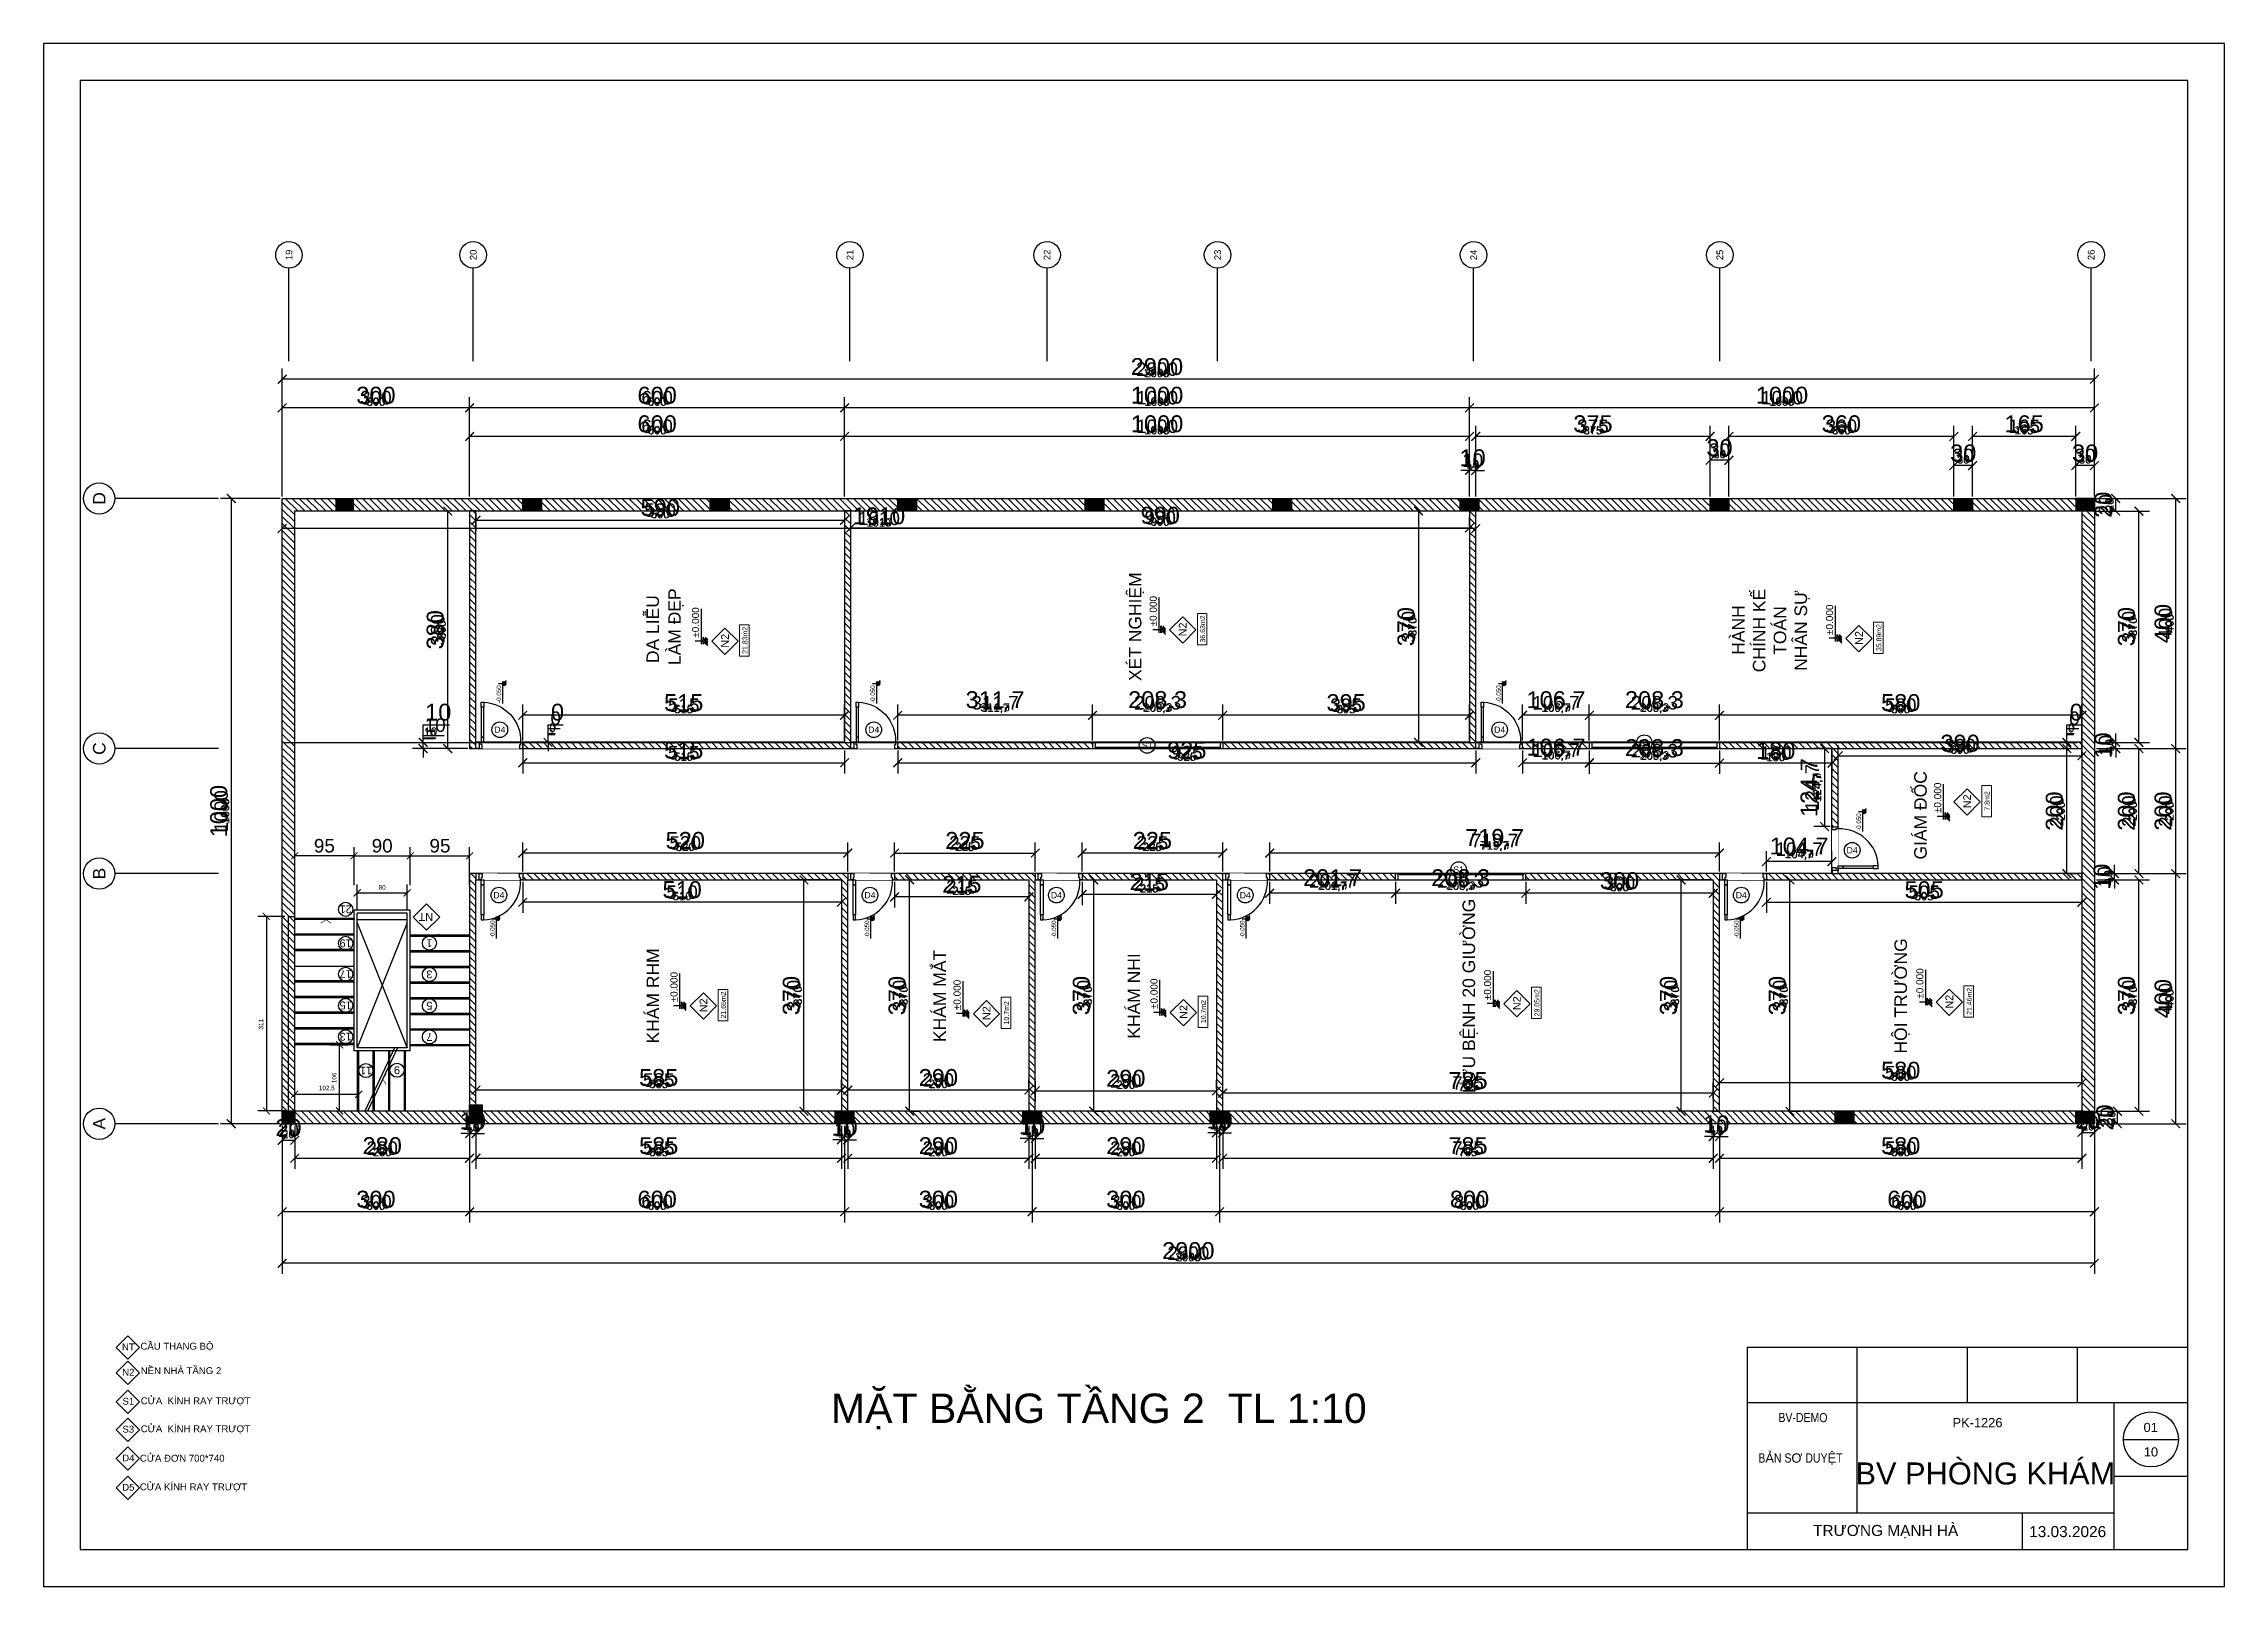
# Model space of a CAD drawing. Header units: millimetres. Extents: x -26398 to 135532, y -376633 to 43268.
# Drawn here: x 41393 to 44883, y -148720 to -146253 of the extents above; entities that cross this region are included whole.
import ezdxf
from ezdxf.enums import TextEntityAlignment as Align

# ---------------------------------------------------------------- set-up
doc = ezdxf.new("R2010")
doc.units = ezdxf.units.MM
doc.linetypes.add('HIDDEN', pattern=[0.375, 0.25, -0.125])
for name, color, linetype in [('0 @ 10', 7, 'Continuous'), ('0 @ 4.5', 7, 'Continuous'), ('0 @ 5', 7, 'Continuous'), ('0 @ 8', 7, 'Continuous'), ('A-Door', 150, 'Continuous'), ('A2-NETCAT 3B', 7, 'Continuous'), ('A3-NETTHAY', 4, 'Continuous'), ('A5-KICHTHUOC', 251, 'Continuous'), ('A7-NETKHUAT', 252, 'HIDDEN'), ('cửa', 152, 'Continuous'), ('DIM', 7, 'Continuous'), ('DIM @ 10', 7, 'Continuous'), ('DIM @ 4.5', 7, 'Continuous'), ('DIM @ 5', 7, 'Continuous'), ('DIM @ 8', 7, 'Continuous'), ('GHICHU', 40, 'Continuous'), ('NT', 1, 'Continuous'), ('TƯỜNG', 52, 'Continuous')]:
    doc.layers.add(name, color=color, linetype=linetype)
doc.layers.add('A6-GHICHU', color=147, linetype='Continuous', lineweight=20)
doc.styles.add('GHICHU35', font='', dxfattribs={"width": 0.9, "height": 350})
doc.styles.get("Standard").update_dxf_attribs({"font": 'arial.ttf'})
doc.styles.add('TUANH', font='')
doc.styles.add('VHELVEN', font='')
doc.styles.get('GHICHU35').set_extended_font_data('VNI-Helve')
doc.styles.get('TUANH').set_extended_font_data('VNI-Helve-Condense', bold=True)
doc.styles.get('VHELVEN').set_extended_font_data('VNI-Helve')
doc.dimstyles.new('SCALE dimmatbang', dxfattribs={"dimscale": 70, "dimtxt": 2.7, "dimasz": 1.4, "dimexe": 1.7, "dimexo": 0.7, "dimtad": 1, "dimtoh": 1, "dimdec": 1, "dimtxsty": 'Standard', "dimblk": 'ARCHTICK', "dimcen": 2.5, "dimclrd": 1, "dimclre": 256, "dimadec": 0, "dimazin": 0, "dimtfac": 1, "dimtdec": 1, "dimtmove": 0, "dimatfit": 3, "dimfxl": 1, "dimarcsym": 0})
pattern_1 = [(135, (39708.225, -158367.638), (-5.61266, -5.61266), [])]

msp = doc.modelspace()

# ---------------------------------------------------------------- texts
for s, p in [('LÀM ĐẸP', (42402.9, -147185.23)), ('XÉT NGHIỆM', (43139.91, -147185.23)), ('DA LIỄU ', (42367.93, -147185.23)), ('GIÁM ĐỐC', (44396.61, -147486.93)), ('LƯU BỆNH 20 GIƯỜNG', (43673.88, -147775.79)), ('KHÁM RHM', (42368.2, -147775.79)), ('KHÁM MẮT', (42827.12, -147775.79)), ('KHÁM NHI', (43137.76, -147775.79)), ('HỘI TRƯỜNG', (44365, -147775.79))]:
    msp.add_text(s, height=20, rotation=90).set_placement(p, align=Align.MIDDLE_CENTER)
at = {"insert": (44095.11, -147267.3), "char_height": 20, "attachment_point": 1, "rotation": 90}
msp.add_mtext_dynamic_manual_height_columns('\\pi37.15431;{\\fArial|b0|i0|c163|p34;HÀNH \\P\\pi9.18705;CHÍNH KẾ \\P\\pi37.16113;TOÁN \\P\\pi11.41079;NHÂN SỰ}', width=148.988, gutter_width=100, heights=[0], dxfattribs=at)
at = {"layer": 'A6-GHICHU', "ltscale": 0.5, "attachment_point": 5, "style": 'TUANH'}
for s, insert, char_height, rotation in [('{\\fArial|b0|i0|c163|p34;21\\fArial|b0|i0|c0|p34;.\\fArial|b0|i0|c163|p34;83\\fArial|b0|i0|c0|p34;m2}', (42515.53, -147207), 7.9559, 90), ('{\\fArial|b0|i0|c0|p34;N2}', (43216, -147189.51), 12.3835, 90), ('{\\fArial|b0|i0|c163|p34;36\\fArial|b0|i0|c0|p34;.\\fArial|b0|i0|c163|p34;63\\fArial|b0|i0|c0|p34;m2}', (43247.98, -147188.89), 7.9559, 90), ('{\\fArial|b0|i0|c0|p34;N2}', (44298.2, -147203.25), 12.3835, 90), ('{\\fArial|b0|i0|c163|p34;35.\\fArial|b0|i0|c0|p34;89m2}', (44330.18, -147202.63), 7.9559, 90), ('{\\fArial|b0|i0|c0|p34;N2}', (42483.56, -147207.62), 12.3835, 90), ('{\\fArial|b0|i0|c0|p34;N2}', (44471.2, -147464.51), 12.3835, 90), ('{\\fArial|b0|i0|c0|p34;7.8m2}', (44503.18, -147463.89), 7.9559, 90), ('{\\fArial|b0|i0|c0|p34;NT}', (42004.94, -147649.62), 12.5, 180), ('{\\fArial|b0|i0|c0|p34;N\\fArial|b0|i0|c163|p34;2}', (42449.09, -147790.86), 12.3835, 90), ('{\\fArial|b0|i0|c163|p34;21\\fArial|b0|i0|c0|p34;.\\fArial|b0|i0|c163|p34;6\\fArial|b0|i0|c0|p34;5m2}', (42481.07, -147790.24), 7.9559, 90), ('{\\fArial|b0|i0|c0|p34;10.7m2}', (42934.03, -147802.72), 7.9559, 90), ('{\\fArial|b0|i0|c0|p34;10.7m2}', (43249.18, -147800.84), 7.9559, 90), ('{\\fArial|b0|i0|c0|p34;N\\fArial|b0|i0|c163|p34;2}', (43750.89, -147787.43), 12.3835, 90), ('{\\fArial|b0|i0|c163|p34;29\\fArial|b0|i0|c0|p34;.\\fArial|b0|i0|c163|p34;0\\fArial|b0|i0|c0|p34;5m2}', (43782.87, -147786.82), 7.9559, 90), ('{\\fArial|b0|i0|c0|p34;N\\fArial|b0|i0|c163|p34;2}', (44442.75, -147785), 12.3835, 90), ('{\\fArial|b0|i0|c0|p34;21.46m2}', (44474.72, -147784.38), 7.9559, 90), ('{\\fArial|b0|i0|c0|p34;N\\fArial|b0|i0|c163|p34;2}', (42902.06, -147803.34), 12.3835, 90), ('{\\fArial|b0|i0|c0|p34;N\\fArial|b0|i0|c163|p34;2}', (43217.2, -147801.46), 12.3835, 90)]:
    msp.add_mtext(s, dxfattribs=dict(at, insert=insert, char_height=char_height, rotation=rotation))
for s, insert, char_height in [('{\\fArial|b0|i0|c163|p34;N\\fArial|b0|i0|c0|p34;T}', (41528.78, -148337.12), 10.9934), ('{\\fArial|b0|i0|c163|p34;CẦU THANG BỘ}', (41606.6, -148337.23), 10.9934), ('{\\fArial|b0|i0|c163|p34;N\\fArial|b0|i0|c0|p34;2}', (41528.78, -148377.64), 10.9934), ('{\\fArial|b0|i0|c163|p34;NỀN\\fArial|b0|i0|c0|p34; NHÀ\\fArial|b0|i0|c163|p34; TẦNG \\fArial|b0|i0|c0|p34;2}', (41613.03, -148375.17), 10.99336), ('{\\fArial|b0|i0|c163|p34;CỬA  KÍNH RAY TRƯỢT}', (41636.56, -148424.55), 10.9934), ('{\\fArial|b0|i0|c0|p34;MẶT BẰNG TẦNG 2  TL 1:10}', (43081.83, -148440.44), 46.9996), ('{\\fArial|b0|i0|c163|p34;S1}', (41528.78, -148424.12), 10.9934), ('{\\fArial|b0|i0|c163|p34;S3}', (41528.78, -148468.89), 10.9934), ('{\\fArial|b0|i0|c163|p34;CỬA  KÍNH RAY TRƯỢT}', (41636.56, -148469.33), 10.9934), ('{\\fArial|b0|i0|c163|p34;D4}', (41528.78, -148514.8), 10.9934), ('{\\fArial|b0|i0|c163|p34;CỬA ĐƠN 700*740}', (41615.03, -148515.23), 10.9934), ('{\\fArial|b0|i0|c163|p34;D5}', (41528.78, -148561.73), 10.9934), ('{\\fArial|b0|i0|c163|p34;CỬA KÍNH RAY TRƯỢT   }', (41632.99, -148562.17), 10.9934)]:
    msp.add_mtext(s, dxfattribs=dict(at, insert=insert, char_height=char_height))
at = {"layer": 'DIM', "color": 2}
for s, p in [('19', (41785.83, -146590.54)), ('20', (42080.69, -146590.54)), ('21', (42683.57, -146590.54)), ('22', (42998.95, -146590.54)), ('23', (43271.86, -146590.54)), ('24', (43681.52, -146590.54)), ('25', (44075.59, -146590.54)), ('26', (44669.79, -146590.54))]:
    msp.add_text(s, height=10.77, rotation=90, dxfattribs=at).set_placement(p, align=Align.MIDDLE_CENTER)
at = {"layer": 'TƯỜNG'}
for s, p in [('D', (41482.22, -146980.16)), ('C', (41482.22, -147380.16)), ('B', (41482.22, -147580.16)), ('A', (41482.22, -147980.16))]:
    msp.add_text(s, height=20, rotation=90, dxfattribs=at).set_placement(p, align=Align.MIDDLE_CENTER)

# ---------------------------------------------------------------- blocks, each defined once
blk = doc.blocks.new('khung ten a2')
for p, q in [((-13000, 6500), (-13000, 1000)), ((-1000, 6500), (-13000, 6500)), ((-10000, 5000), (-10000, 6500)), ((-7000, 5000), (-7000, 6500)), ((-4000, 5000), (-4000, 6500)), ((-1000, 5000), (-13000, 5000)), ((-10000, 2000), (-10000, 5000)), ((-3000, 1000), (-3000, 5000)), ((-2750, 4000), (-1250, 4000)), ((-3000, 3000), (-1000, 3000)), ((-13000, 2000), (-3000, 2000)), ((-5500, 1000), (-5500, 2000))]:
    blk.add_line(p, q)
blk.add_lwpolyline([(-1000, 1000), (-1000, 41000), (-58400, 41000), (-58400, 1000)], close=True)
blk.add_circle((-2000, 4000), 750)
at = {"layer": 'DEFPOINTS', "color": 252}
blk.add_lwpolyline([(0, 0), (0, 42000), (-59400, 42000), (-59400, 0)], close=True, dxfattribs=at)
at = {"layer": 'A6-GHICHU', "ltscale": 0.5, "attachment_point": 5, "style": 'TUANH'}
for s, insert, char_height in [('{\\fArial Narrow|b0|i0|c0|p34;BV-DEMO}', (-11479, 4594), 250), ('{\\fArial|b0|i0|c163|p34;PK-1226}', (-6724, 4456), 250), ('{\\fArial|b0|i0|c163|p34;01}', (-2008, 4325), 250), ('{\\fArial Narrow|b0|i0|c0|p34;B\\fArial|b0|i0|c163|p34;Ả\\fArial Narrow|b0|i0|c0|p34;N S\\fArial|b0|i0|c163|p34;Ơ\\fArial Narrow|b0|i0|c0|p34; DUY\\fArial|b0|i0|c163|p34;Ệ\\fArial Narrow|b0|i0|c0|p34;T}', (-11547, 3467), 250), ('{\\fArial|b0|i0|c163|p34;10}', (-2000, 3659), 250), ('{\\fArial|b0|i0|c163|p34;BV PHÒNG KHÁM}', (-6510, 3069), 600), ('{\\fArial|b0|i0|c163|p34;TRƯƠNG MẠNH HÀ}', (-9226, 1489), 300)]:
    blk.add_mtext(s, dxfattribs=dict(at, insert=insert, char_height=char_height))
at = {"layer": 'A6-GHICHU', "ltscale": 0.5, "insert": (-4268, 1489), "char_height": 300, "width": 2066.23, "attachment_point": 5, "style": 'TUANH'}
blk.add_mtext('{\\fArial|b0|i0|c163|p34;1\\fArial|b0|i0|c0|p34;3\\fArial|b0|i0|c163|p34;.03.2026}', dxfattribs=at)
blk = doc.blocks.new('*X3382')
at = {"color": 0}
for p, q in [((30550, 32250), (30750, 32450)), ((30550, 32251), (30749, 32450)), ((30550, 32253), (30747, 32450)), ((30550, 32254), (30746, 32450)), ((30550, 32256), (30744, 32450)), ((30550, 32257), (30743, 32450)), ((30550, 32258), (30742, 32450)), ((30550, 32260), (30740, 32450)), ((30550, 32261), (30739, 32450)), ((30550, 32263), (30737, 32450)), ((30550, 32264), (30736, 32450)), ((30550, 32266), (30734, 32450)), ((30550, 32267), (30733, 32450)), ((30550, 32268), (30732, 32450)), ((30550, 32270), (30730, 32450)), ((30550, 32271), (30729, 32450)), ((30550, 32273), (30727, 32450)), ((30550, 32274), (30726, 32450)), ((30550, 32275), (30725, 32450)), ((30550, 32277), (30723, 32450)), ((30550, 32278), (30722, 32450)), ((30550, 32280), (30720, 32450)), ((30550, 32281), (30719, 32450)), ((30550, 32283), (30717, 32450)), ((30550, 32284), (30716, 32450)), ((30550, 32285), (30715, 32450)), ((30550, 32287), (30713, 32450)), ((30550, 32288), (30712, 32450)), ((30550, 32290), (30710, 32450)), ((30550, 32291), (30709, 32450)), ((30550, 32292), (30708, 32450)), ((30550, 32294), (30706, 32450)), ((30550, 32295), (30705, 32450)), ((30550, 32297), (30703, 32450)), ((30550, 32298), (30702, 32450)), ((30550, 32299), (30701, 32450)), ((30550, 32301), (30699, 32450)), ((30550, 32302), (30698, 32450)), ((30550, 32304), (30696, 32450)), ((30550, 32305), (30695, 32450)), ((30550, 32307), (30693, 32450)), ((30550, 32308), (30692, 32450)), ((30550, 32309), (30691, 32450)), ((30550, 32311), (30689, 32450)), ((30550, 32312), (30688, 32450)), ((30550, 32314), (30686, 32450)), ((30550, 32315), (30685, 32450)), ((30550, 32316), (30684, 32450)), ((30550, 32318), (30682, 32450)), ((30550, 32319), (30681, 32450)), ((30550, 32321), (30679, 32450)), ((30550, 32322), (30678, 32450)), ((30550, 32324), (30676, 32450)), ((30550, 32325), (30675, 32450)), ((30550, 32326), (30674, 32450)), ((30550, 32328), (30672, 32450)), ((30550, 32329), (30671, 32450)), ((30550, 32331), (30669, 32450)), ((30550, 32332), (30668, 32450)), ((30550, 32333), (30667, 32450)), ((30550, 32335), (30665, 32450)), ((30550, 32336), (30664, 32450)), ((30550, 32338), (30662, 32450)), ((30550, 32339), (30661, 32450)), ((30550, 32341), (30659, 32450)), ((30550, 32342), (30658, 32450)), ((30550, 32343), (30657, 32450)), ((30550, 32345), (30655, 32450)), ((30550, 32346), (30654, 32450)), ((30550, 32348), (30652, 32450)), ((30550, 32349), (30651, 32450)), ((30550, 32350), (30650, 32450)), ((30550, 32352), (30648, 32450)), ((30550, 32353), (30647, 32450)), ((30550, 32355), (30645, 32450)), ((30550, 32356), (30644, 32450)), ((30550, 32357), (30643, 32450)), ((30550, 32359), (30641, 32450)), ((30550, 32360), (30640, 32450)), ((30550, 32362), (30638, 32450)), ((30550, 32363), (30637, 32450)), ((30550, 32365), (30635, 32450)), ((30550, 32366), (30634, 32450)), ((30550, 32367), (30633, 32450)), ((30550, 32369), (30631, 32450)), ((30550, 32370), (30630, 32450)), ((30550, 32372), (30628, 32450)), ((30550, 32373), (30627, 32450)), ((30550, 32374), (30626, 32450)), ((30550, 32376), (30624, 32450)), ((30550, 32377), (30623, 32450)), ((30550, 32379), (30621, 32450)), ((30550, 32380), (30620, 32450)), ((30550, 32382), (30618, 32450)), ((30550, 32383), (30617, 32450)), ((30550, 32384), (30616, 32450)), ((30550, 32386), (30614, 32450)), ((30550, 32387), (30613, 32450)), ((30550, 32389), (30611, 32450)), ((30550, 32390), (30610, 32450)), ((30550, 32391), (30609, 32450)), ((30550, 32393), (30607, 32450)), ((30550, 32394), (30606, 32450)), ((30550, 32396), (30604, 32450)), ((30550, 32397), (30603, 32450)), ((30550, 32398), (30602, 32450)), ((30550, 32400), (30600, 32450)), ((30550, 32401), (30599, 32450)), ((30550, 32403), (30597, 32450)), ((30550, 32404), (30596, 32450)), ((30550, 32406), (30594, 32450)), ((30550, 32407), (30593, 32450)), ((30550, 32408), (30592, 32450)), ((30550, 32410), (30590, 32450)), ((30550, 32411), (30589, 32450)), ((30550, 32413), (30587, 32450)), ((30550, 32414), (30586, 32450)), ((30550, 32415), (30585, 32450)), ((30550, 32417), (30583, 32450)), ((30550, 32418), (30582, 32450)), ((30550, 32420), (30580, 32450)), ((30550, 32421), (30579, 32450)), ((30550, 32423), (30577, 32450)), ((30550, 32424), (30576, 32450)), ((30550, 32425), (30575, 32450)), ((30550, 32427), (30573, 32450)), ((30550, 32428), (30572, 32450)), ((30550, 32430), (30570, 32450)), ((30550, 32431), (30569, 32450)), ((30550, 32432), (30568, 32450)), ((30550, 32434), (30566, 32450)), ((30550, 32435), (30565, 32450)), ((30550, 32437), (30563, 32450)), ((30550, 32438), (30562, 32450)), ((30550, 32440), (30560, 32450)), ((30550, 32441), (30559, 32450)), ((30550, 32442), (30558, 32450)), ((30550, 32444), (30556, 32450)), ((30550, 32445), (30555, 32450)), ((30550, 32447), (30553, 32450)), ((30550, 32448), (30552, 32450)), ((30550, 32449), (30551, 32450)), ((30551, 32250), (30750, 32449)), ((30553, 32250), (30750, 32447)), ((30554, 32250), (30750, 32446)), ((30556, 32250), (30750, 32444)), ((30557, 32250), (30750, 32443)), ((30558, 32250), (30750, 32442)), ((30560, 32250), (30750, 32440)), ((30561, 32250), (30750, 32439)), ((30563, 32250), (30750, 32437)), ((30564, 32250), (30750, 32436)), ((30566, 32250), (30750, 32434)), ((30567, 32250), (30750, 32433)), ((30568, 32250), (30750, 32432)), ((30570, 32250), (30750, 32430)), ((30571, 32250), (30750, 32429)), ((30573, 32250), (30750, 32427)), ((30574, 32250), (30750, 32426)), ((30575, 32250), (30750, 32425)), ((30577, 32250), (30750, 32423)), ((30578, 32250), (30750, 32422)), ((30580, 32250), (30750, 32420)), ((30581, 32250), (30750, 32419)), ((30583, 32250), (30750, 32417)), ((30584, 32250), (30750, 32416)), ((30585, 32250), (30750, 32415)), ((30587, 32250), (30750, 32413)), ((30588, 32250), (30750, 32412)), ((30590, 32250), (30750, 32410)), ((30591, 32250), (30750, 32409)), ((30592, 32250), (30750, 32408)), ((30594, 32250), (30750, 32406)), ((30595, 32250), (30750, 32405)), ((30597, 32250), (30750, 32403)), ((30598, 32250), (30750, 32402)), ((30599, 32250), (30750, 32401)), ((30601, 32250), (30750, 32399)), ((30602, 32250), (30750, 32398)), ((30604, 32250), (30750, 32396)), ((30605, 32250), (30750, 32395)), ((30607, 32250), (30750, 32393)), ((30608, 32250), (30750, 32392)), ((30609, 32250), (30750, 32391)), ((30611, 32250), (30750, 32389)), ((30612, 32250), (30750, 32388)), ((30614, 32250), (30750, 32386)), ((30615, 32250), (30750, 32385)), ((30616, 32250), (30750, 32384)), ((30618, 32250), (30750, 32382)), ((30619, 32250), (30750, 32381)), ((30621, 32250), (30750, 32379)), ((30622, 32250), (30750, 32378)), ((30624, 32250), (30750, 32376)), ((30625, 32250), (30750, 32375)), ((30626, 32250), (30750, 32374)), ((30628, 32250), (30750, 32372)), ((30629, 32250), (30750, 32371)), ((30631, 32250), (30750, 32369)), ((30632, 32250), (30750, 32368)), ((30633, 32250), (30750, 32367)), ((30635, 32250), (30750, 32365)), ((30636, 32250), (30750, 32364)), ((30638, 32250), (30750, 32362)), ((30639, 32250), (30750, 32361)), ((30641, 32250), (30750, 32359)), ((30642, 32250), (30750, 32358)), ((30643, 32250), (30750, 32357)), ((30645, 32250), (30750, 32355)), ((30646, 32250), (30750, 32354)), ((30648, 32250), (30750, 32352)), ((30649, 32250), (30750, 32351)), ((30650, 32250), (30750, 32350)), ((30652, 32250), (30750, 32348)), ((30653, 32250), (30750, 32347)), ((30655, 32250), (30750, 32345)), ((30656, 32250), (30750, 32344)), ((30657, 32250), (30750, 32343)), ((30659, 32250), (30750, 32341)), ((30660, 32250), (30750, 32340)), ((30662, 32250), (30750, 32338)), ((30663, 32250), (30750, 32337)), ((30665, 32250), (30750, 32335)), ((30666, 32250), (30750, 32334)), ((30667, 32250), (30750, 32333)), ((30669, 32250), (30750, 32331)), ((30670, 32250), (30750, 32330)), ((30672, 32250), (30750, 32328)), ((30673, 32250), (30750, 32327)), ((30674, 32250), (30750, 32326)), ((30676, 32250), (30750, 32324)), ((30677, 32250), (30750, 32323)), ((30679, 32250), (30750, 32321)), ((30680, 32250), (30750, 32320)), ((30682, 32250), (30750, 32318)), ((30683, 32250), (30750, 32317)), ((30684, 32250), (30750, 32316)), ((30686, 32250), (30750, 32314)), ((30687, 32250), (30750, 32313)), ((30689, 32250), (30750, 32311)), ((30690, 32250), (30750, 32310)), ((30691, 32250), (30750, 32309)), ((30693, 32250), (30750, 32307)), ((30694, 32250), (30750, 32306)), ((30696, 32250), (30750, 32304)), ((30697, 32250), (30750, 32303)), ((30698, 32250), (30750, 32302)), ((30700, 32250), (30750, 32300)), ((30701, 32250), (30750, 32299)), ((30703, 32250), (30750, 32297)), ((30704, 32250), (30750, 32296)), ((30706, 32250), (30750, 32294)), ((30707, 32250), (30750, 32293)), ((30708, 32250), (30750, 32292)), ((30710, 32250), (30750, 32290)), ((30711, 32250), (30750, 32289)), ((30713, 32250), (30750, 32287)), ((30714, 32250), (30750, 32286)), ((30715, 32250), (30750, 32285)), ((30717, 32250), (30750, 32283)), ((30718, 32250), (30750, 32282)), ((30720, 32250), (30750, 32280)), ((30721, 32250), (30750, 32279)), ((30723, 32250), (30750, 32277)), ((30724, 32250), (30750, 32276)), ((30725, 32250), (30750, 32275)), ((30727, 32250), (30750, 32273)), ((30728, 32250), (30750, 32272)), ((30730, 32250), (30750, 32270)), ((30731, 32250), (30750, 32269)), ((30732, 32250), (30750, 32268)), ((30734, 32250), (30750, 32266)), ((30735, 32250), (30750, 32265)), ((30737, 32250), (30750, 32263)), ((30738, 32250), (30750, 32262)), ((30740, 32250), (30750, 32260)), ((30741, 32250), (30750, 32259)), ((30742, 32250), (30750, 32258)), ((30744, 32250), (30750, 32256)), ((30745, 32250), (30750, 32255)), ((30747, 32250), (30750, 32253)), ((30748, 32250), (30750, 32252)), ((30749, 32250), (30750, 32251))]:
    blk.add_line(p, q, dxfattribs=at)
blk = doc.blocks.new('*U3381')
at = {"color": 0}
for p, q in [((0, 0), (0, 200)), ((0, 200), (200, 200)), ((200, 0), (0, 0)), ((200, 200), (200, 0))]:
    blk.add_line(p, q, dxfattribs=at)
blk = doc.blocks.new('*U3383')
blk.add_blockref('*X3382', (-30550, -32250))
at = {"color": 0}
blk.add_blockref('*U3381', (0, 0), dxfattribs=at)
blk = doc.blocks.new('A$C7DB75F4D')
at = {"layer": 'A-Door'}
for points in [[(625, 740), (625, 660), (665, 660), (665, 740)], [(625, 180), (625, 660), (665, 660), (665, 180)], [(35, 100), (35, 60), (50, 60), (50, 50), (50, 0), (0, 0), (0, 100)], [(625, 100), (625, 180), (665, 180), (665, 100)], [(665, 100), (700, 100), (700, 0), (650, 0), (650, 50), (650, 60), (665, 60)]]:
    blk.add_lwpolyline(points, close=True, dxfattribs=at)
at = {"layer": 'NT', "color": 1}
blk.add_arc((650, 125), 616, 92.3278, 182.3278, dxfattribs=at)
blk = doc.blocks.new('CUA (D4)')
blk.add_wipeout([(111640, -24571), (111641, -25321), (111743, -25321), (111743, -24571)]).dxf.layer = 'TƯỜNG'
blk.add_lwpolyline([(111743, -24571), (111743, -24621), (111643, -24621), (111643, -24571)], close=True)
at = {"layer": 'cửa', "xscale": -1, "rotation": 270}
blk.add_blockref('A$C7DB75F4D', (111643, -25321), dxfattribs=at)
blk = doc.blocks.new('1-cote nen')
for p, q in [((-91, 102), (828, 102)), ((-2, 0), (-91, 63)), ((-91, 63), (88, 63)), ((90, 0), (-91, 0)), ((-2, 267), (-2, 0)), ((-2, 0), (88, 63)), ((-137, -60), (-77, 0)), ((-99, -60), (-39, 0)), ((-60, -60), (0, 0)), ((-21, -60), (39, 0)), ((17, -60), (77, 0))]:
    blk.add_line(p, q)
at = {"ltscale": 50, "style": 'GHICHU35', "width": 0.9}
blk.add_attdef('%%P0.000', (75, 164), '', height=187, dxfattribs=at)
blk = doc.blocks.new('s1')
blk.add_wipeout([(90169, -108046), (90169, -108146), (92252, -108146), (92252, -108046)]).dxf.layer = 'TƯỜNG'
for p, q in [((90169, -108046), (92252, -108046)), ((90169, -108146), (90169, -108046)), ((90169, -108146), (92252, -108146)), ((90210, -108146), (90210, -108046)), ((92210, -108146), (92210, -108046)), ((92252, -108146), (92252, -108046))]:
    blk.add_line(p, q)
at = {"color": 4}
blk.add_lwpolyline([(90210, -108061), (92210, -108061), (92210, -108066), (90210, -108066)], close=True, dxfattribs=at)
blk = doc.blocks.new('_ArchTick')
at = {"color": 0, "linetype": 'ByBlock', "const_width": 0.15}
blk.add_lwpolyline([(-0.5, -0.5), (0.5, 0.5)], dxfattribs=at)
blk = doc.blocks.new('*D5918')
at = {"lineweight": -2, "transparency": 16777216}
for p, q in [((41775, -147983.3), (41775, -148014.2)), ((41795, -147983.3), (41795, -148014.2))]:
    blk.add_line(p, q, dxfattribs=at)
at = {"color": 1, "lineweight": -2, "transparency": 16777216}
blk.add_line((41775, -148006.6), (41795, -148006.6), dxfattribs=at)
at = {"layer": 'DEFPOINTS', "color": 0, "transparency": 16777216}
for p in [(41775, -147980.2), (41795, -147980.2), (41795, -148006.6)]:
    blk.add_point(p, dxfattribs=at)
at = {"color": 1, "lineweight": -2, "transparency": 16777216, "xscale": 6.3, "yscale": 6.3, "zscale": 6.3, "rotation": 180}
blk.add_blockref('_ArchTick', (41775, -148006.6), dxfattribs=at)
at = {"color": 1, "lineweight": -2, "transparency": 16777216, "xscale": 6.3, "yscale": 6.3, "zscale": 6.3}
blk.add_blockref('_ArchTick', (41795, -148006.6), dxfattribs=at)
at = {"color": 0, "transparency": 16777216, "insert": (41785, -147997.6), "char_height": 12.15, "attachment_point": 5}
blk.add_mtext('20', dxfattribs=at)
blk = doc.blocks.new('*D5919')
at = {"lineweight": -2, "transparency": 16777216}
for p, q in [((41775, -147987.2), (41775, -148023.6)), ((41795, -147987.2), (41795, -148023.6))]:
    blk.add_line(p, q, dxfattribs=at)
at = {"color": 1, "lineweight": -2, "transparency": 16777216}
blk.add_line((41775, -148006.6), (41795, -148006.6), dxfattribs=at)
at = {"layer": 'DEFPOINTS', "color": 0, "transparency": 16777216}
for p in [(41775, -147980.2), (41795, -147980.2), (41795, -148006.6)]:
    blk.add_point(p, dxfattribs=at)
at = {"color": 1, "lineweight": -2, "transparency": 16777216, "xscale": 14, "yscale": 14, "zscale": 14, "rotation": 180}
blk.add_blockref('_ArchTick', (41775, -148006.6), dxfattribs=at)
at = {"color": 1, "lineweight": -2, "transparency": 16777216, "xscale": 14, "yscale": 14, "zscale": 14}
blk.add_blockref('_ArchTick', (41795, -148006.6), dxfattribs=at)
at = {"color": 0, "transparency": 16777216, "insert": (41785, -147986.6), "char_height": 27, "attachment_point": 5}
blk.add_mtext('20', dxfattribs=at)
blk = doc.blocks.new('*D5920')
at = {"lineweight": -2, "transparency": 16777216}
for p, q in [((41775, -147985.8), (41775, -148020.2)), ((41795, -147985.8), (41795, -148020.2))]:
    blk.add_line(p, q, dxfattribs=at)
at = {"color": 1, "lineweight": -2, "transparency": 16777216}
blk.add_line((41775, -148006.6), (41795, -148006.6), dxfattribs=at)
at = {"layer": 'DEFPOINTS', "color": 0, "transparency": 16777216}
for p in [(41775, -147980.2), (41795, -147980.2), (41795, -148006.6)]:
    blk.add_point(p, dxfattribs=at)
at = {"color": 1, "lineweight": -2, "transparency": 16777216, "xscale": 11.2, "yscale": 11.2, "zscale": 11.2, "rotation": 180}
blk.add_blockref('_ArchTick', (41775, -148006.6), dxfattribs=at)
at = {"color": 1, "lineweight": -2, "transparency": 16777216, "xscale": 11.2, "yscale": 11.2, "zscale": 11.2}
blk.add_blockref('_ArchTick', (41795, -148006.6), dxfattribs=at)
at = {"color": 0, "transparency": 16777216, "insert": (41785, -147990.6), "char_height": 21.6, "attachment_point": 5}
blk.add_mtext('20', dxfattribs=at)
blk = doc.blocks.new('*D5921')
at = {"lineweight": -2, "transparency": 16777216}
for p, q in [((41775, -147983.7), (41775, -148015.1)), ((41795, -147983.7), (41795, -148015.1))]:
    blk.add_line(p, q, dxfattribs=at)
at = {"color": 1, "lineweight": -2, "transparency": 16777216}
blk.add_line((41775, -148006.6), (41795, -148006.6), dxfattribs=at)
at = {"layer": 'DEFPOINTS', "color": 0, "transparency": 16777216}
for p in [(41775, -147980.2), (41795, -147980.2), (41795, -148006.6)]:
    blk.add_point(p, dxfattribs=at)
at = {"color": 1, "lineweight": -2, "transparency": 16777216, "xscale": 7, "yscale": 7, "zscale": 7, "rotation": 180}
blk.add_blockref('_ArchTick', (41775, -148006.6), dxfattribs=at)
at = {"color": 1, "lineweight": -2, "transparency": 16777216, "xscale": 7, "yscale": 7, "zscale": 7}
blk.add_blockref('_ArchTick', (41795, -148006.6), dxfattribs=at)
at = {"color": 0, "transparency": 16777216, "insert": (41785, -147996.6), "char_height": 13.5, "attachment_point": 5}
blk.add_mtext('20', dxfattribs=at)
blk = doc.blocks.new('*D5923')
at = {"layer": 'DEFPOINTS', "color": 0, "transparency": 16777216}
for p in [(41795, -147980.2), (42075, -147980.2), (42075, -148035.4)]:
    blk.add_point(p, dxfattribs=at)
at = {"layer": 'DIM', "lineweight": -2, "transparency": 16777216}
for p, q in [((41795, -147983.3), (41795, -148043.1)), ((42075, -147983.3), (42075, -148043.1))]:
    blk.add_line(p, q, dxfattribs=at)
at = {"layer": 'DIM', "color": 1, "lineweight": -2, "transparency": 16777216}
blk.add_line((41795, -148035.4), (42075, -148035.4), dxfattribs=at)
at = {"layer": 'DIM', "color": 1, "lineweight": -2, "transparency": 16777216, "xscale": 6.3, "yscale": 6.3, "zscale": 6.3, "rotation": 180}
blk.add_blockref('_ArchTick', (41795, -148035.4), dxfattribs=at)
at = {"layer": 'DIM', "color": 1, "lineweight": -2, "transparency": 16777216, "xscale": 6.3, "yscale": 6.3, "zscale": 6.3}
blk.add_blockref('_ArchTick', (42075, -148035.4), dxfattribs=at)
at = {"layer": 'DIM', "color": 0, "transparency": 16777216, "insert": (41935, -148026.4), "char_height": 12.15, "attachment_point": 5}
blk.add_mtext('280', dxfattribs=at)
blk = doc.blocks.new('*D5924')
at = {"layer": 'DEFPOINTS', "color": 0, "transparency": 16777216}
for p in [(41795, -147980.2), (42075, -147980.2), (42075, -148035.4)]:
    blk.add_point(p, dxfattribs=at)
at = {"layer": 'DIM', "lineweight": -2, "transparency": 16777216}
for p, q in [((41795, -147987.2), (41795, -148052.4)), ((42075, -147987.2), (42075, -148052.4))]:
    blk.add_line(p, q, dxfattribs=at)
at = {"layer": 'DIM', "color": 1, "lineweight": -2, "transparency": 16777216}
blk.add_line((41795, -148035.4), (42075, -148035.4), dxfattribs=at)
at = {"layer": 'DIM', "color": 1, "lineweight": -2, "transparency": 16777216, "xscale": 14, "yscale": 14, "zscale": 14, "rotation": 180}
blk.add_blockref('_ArchTick', (41795, -148035.4), dxfattribs=at)
at = {"layer": 'DIM', "color": 1, "lineweight": -2, "transparency": 16777216, "xscale": 14, "yscale": 14, "zscale": 14}
blk.add_blockref('_ArchTick', (42075, -148035.4), dxfattribs=at)
at = {"layer": 'DIM', "color": 0, "transparency": 16777216, "insert": (41935, -148015.4), "char_height": 27, "attachment_point": 5}
blk.add_mtext('280', dxfattribs=at)
blk = doc.blocks.new('*D5925')
at = {"layer": 'DEFPOINTS', "color": 0, "transparency": 16777216}
for p in [(41795, -147980.2), (42075, -147980.2), (42075, -148035.4)]:
    blk.add_point(p, dxfattribs=at)
at = {"layer": 'DIM', "lineweight": -2, "transparency": 16777216}
for p, q in [((41795, -147985.8), (41795, -148049)), ((42075, -147985.8), (42075, -148049))]:
    blk.add_line(p, q, dxfattribs=at)
at = {"layer": 'DIM', "color": 1, "lineweight": -2, "transparency": 16777216}
blk.add_line((41795, -148035.4), (42075, -148035.4), dxfattribs=at)
at = {"layer": 'DIM', "color": 1, "lineweight": -2, "transparency": 16777216, "xscale": 11.2, "yscale": 11.2, "zscale": 11.2, "rotation": 180}
blk.add_blockref('_ArchTick', (41795, -148035.4), dxfattribs=at)
at = {"layer": 'DIM', "color": 1, "lineweight": -2, "transparency": 16777216, "xscale": 11.2, "yscale": 11.2, "zscale": 11.2}
blk.add_blockref('_ArchTick', (42075, -148035.4), dxfattribs=at)
at = {"layer": 'DIM', "color": 0, "transparency": 16777216, "insert": (41935, -148019.4), "char_height": 21.6, "attachment_point": 5}
blk.add_mtext('280', dxfattribs=at)
blk = doc.blocks.new('*D5926')
at = {"layer": 'DEFPOINTS', "color": 0, "transparency": 16777216}
for p in [(41795, -147980.2), (42075, -147980.2), (42075, -148035.4)]:
    blk.add_point(p, dxfattribs=at)
at = {"layer": 'DIM', "lineweight": -2, "transparency": 16777216}
for p, q in [((41795, -147983.7), (41795, -148043.9)), ((42075, -147983.7), (42075, -148043.9))]:
    blk.add_line(p, q, dxfattribs=at)
at = {"layer": 'DIM', "color": 1, "lineweight": -2, "transparency": 16777216}
blk.add_line((41795, -148035.4), (42075, -148035.4), dxfattribs=at)
at = {"layer": 'DIM', "color": 1, "lineweight": -2, "transparency": 16777216, "xscale": 7, "yscale": 7, "zscale": 7, "rotation": 180}
blk.add_blockref('_ArchTick', (41795, -148035.4), dxfattribs=at)
at = {"layer": 'DIM', "color": 1, "lineweight": -2, "transparency": 16777216, "xscale": 7, "yscale": 7, "zscale": 7}
blk.add_blockref('_ArchTick', (42075, -148035.4), dxfattribs=at)
at = {"layer": 'DIM', "color": 0, "transparency": 16777216, "insert": (41935, -148025.4), "char_height": 13.5, "attachment_point": 5}
blk.add_mtext('280', dxfattribs=at)
blk = doc.blocks.new('*D5928')
at = {"lineweight": -2, "transparency": 16777216}
for p, q in [((42075, -147983.3), (42075, -148003.4)), ((42085, -147983.3), (42085, -148003.4))]:
    blk.add_line(p, q, dxfattribs=at)
at = {"color": 1, "lineweight": -2, "transparency": 16777216}
blk.add_line((42075, -147995.8), (42085, -147995.8), dxfattribs=at)
at = {"layer": 'DEFPOINTS', "color": 0, "transparency": 16777216}
for p in [(42075, -147980.2), (42085, -147980.2), (42085, -147995.8)]:
    blk.add_point(p, dxfattribs=at)
at = {"color": 1, "lineweight": -2, "transparency": 16777216, "xscale": 6.3, "yscale": 6.3, "zscale": 6.3, "rotation": 180}
blk.add_blockref('_ArchTick', (42075, -147995.8), dxfattribs=at)
at = {"color": 1, "lineweight": -2, "transparency": 16777216, "xscale": 6.3, "yscale": 6.3, "zscale": 6.3}
blk.add_blockref('_ArchTick', (42085, -147995.8), dxfattribs=at)
at = {"color": 0, "transparency": 16777216, "insert": (42080, -147986.8), "char_height": 12.15, "attachment_point": 5}
blk.add_mtext('10', dxfattribs=at)
blk = doc.blocks.new('*D5929')
at = {"color": 1, "lineweight": -2, "transparency": 16777216}
for p, q in [((42075, -147995.8), (42061, -147995.8)), ((42075, -147995.8), (42085, -147995.8)), ((42085, -147995.8), (42099, -147995.8))]:
    blk.add_line(p, q, dxfattribs=at)
at = {"lineweight": -2, "transparency": 16777216}
for p, q in [((42075, -147987.2), (42075, -148012.8)), ((42085, -147987.2), (42085, -148012.8))]:
    blk.add_line(p, q, dxfattribs=at)
at = {"layer": 'DEFPOINTS', "color": 0, "transparency": 16777216}
for p in [(42075, -147980.2), (42085, -147980.2), (42085, -147995.8)]:
    blk.add_point(p, dxfattribs=at)
at = {"color": 1, "lineweight": -2, "transparency": 16777216, "xscale": 14, "yscale": 14, "zscale": 14}
blk.add_blockref('_ArchTick', (42075, -147995.8), dxfattribs=at)
at = {"color": 1, "lineweight": -2, "transparency": 16777216, "xscale": 14, "yscale": 14, "zscale": 14, "rotation": 180}
blk.add_blockref('_ArchTick', (42085, -147995.8), dxfattribs=at)
at = {"color": 0, "transparency": 16777216, "insert": (42080, -147975.8), "char_height": 27, "attachment_point": 5}
blk.add_mtext('10', dxfattribs=at)
blk = doc.blocks.new('*D5930')
at = {"lineweight": -2, "transparency": 16777216}
for p, q in [((42075, -147985.8), (42075, -148009.4)), ((42085, -147985.8), (42085, -148009.4))]:
    blk.add_line(p, q, dxfattribs=at)
at = {"color": 1, "lineweight": -2, "transparency": 16777216}
blk.add_line((42075, -147995.8), (42085, -147995.8), dxfattribs=at)
at = {"layer": 'DEFPOINTS', "color": 0, "transparency": 16777216}
for p in [(42075, -147980.2), (42085, -147980.2), (42085, -147995.8)]:
    blk.add_point(p, dxfattribs=at)
at = {"color": 1, "lineweight": -2, "transparency": 16777216, "xscale": 11.2, "yscale": 11.2, "zscale": 11.2, "rotation": 180}
blk.add_blockref('_ArchTick', (42075, -147995.8), dxfattribs=at)
at = {"color": 1, "lineweight": -2, "transparency": 16777216, "xscale": 11.2, "yscale": 11.2, "zscale": 11.2}
blk.add_blockref('_ArchTick', (42085, -147995.8), dxfattribs=at)
at = {"color": 0, "transparency": 16777216, "insert": (42080, -147979.8), "char_height": 21.6, "attachment_point": 5}
blk.add_mtext('10', dxfattribs=at)
blk = doc.blocks.new('*D5931')
at = {"lineweight": -2, "transparency": 16777216}
for p, q in [((42075, -147983.7), (42075, -148004.3)), ((42085, -147983.7), (42085, -148004.3))]:
    blk.add_line(p, q, dxfattribs=at)
at = {"color": 1, "lineweight": -2, "transparency": 16777216}
blk.add_line((42075, -147995.8), (42085, -147995.8), dxfattribs=at)
at = {"layer": 'DEFPOINTS', "color": 0, "transparency": 16777216}
for p in [(42075, -147980.2), (42085, -147980.2), (42085, -147995.8)]:
    blk.add_point(p, dxfattribs=at)
at = {"color": 1, "lineweight": -2, "transparency": 16777216, "xscale": 7, "yscale": 7, "zscale": 7, "rotation": 180}
blk.add_blockref('_ArchTick', (42075, -147995.8), dxfattribs=at)
at = {"color": 1, "lineweight": -2, "transparency": 16777216, "xscale": 7, "yscale": 7, "zscale": 7}
blk.add_blockref('_ArchTick', (42085, -147995.8), dxfattribs=at)
at = {"color": 0, "transparency": 16777216, "insert": (42080, -147985.8), "char_height": 13.5, "attachment_point": 5}
blk.add_mtext('10', dxfattribs=at)
blk = doc.blocks.new('*D5933')
at = {"layer": 'DEFPOINTS', "color": 0, "transparency": 16777216}
for p in [(42085, -147980.2), (42670, -147980.2), (42670, -148035.4)]:
    blk.add_point(p, dxfattribs=at)
at = {"layer": 'DIM', "lineweight": -2, "transparency": 16777216}
for p, q in [((42085, -147983.3), (42085, -148043.1)), ((42670, -147983.3), (42670, -148043.1))]:
    blk.add_line(p, q, dxfattribs=at)
at = {"layer": 'DIM', "color": 1, "lineweight": -2, "transparency": 16777216}
blk.add_line((42085, -148035.4), (42670, -148035.4), dxfattribs=at)
at = {"layer": 'DIM', "color": 1, "lineweight": -2, "transparency": 16777216, "xscale": 6.3, "yscale": 6.3, "zscale": 6.3, "rotation": 180}
blk.add_blockref('_ArchTick', (42085, -148035.4), dxfattribs=at)
at = {"layer": 'DIM', "color": 1, "lineweight": -2, "transparency": 16777216, "xscale": 6.3, "yscale": 6.3, "zscale": 6.3}
blk.add_blockref('_ArchTick', (42670, -148035.4), dxfattribs=at)
at = {"layer": 'DIM', "color": 0, "transparency": 16777216, "insert": (42377.5, -148026.4), "char_height": 12.15, "attachment_point": 5}
blk.add_mtext('585', dxfattribs=at)
blk = doc.blocks.new('*D5934')
at = {"layer": 'DEFPOINTS', "color": 0, "transparency": 16777216}
for p in [(42085, -147980.2), (42670, -147980.2), (42670, -148035.4)]:
    blk.add_point(p, dxfattribs=at)
at = {"layer": 'DIM', "lineweight": -2, "transparency": 16777216}
for p, q in [((42085, -147987.2), (42085, -148052.4)), ((42670, -147987.2), (42670, -148052.4))]:
    blk.add_line(p, q, dxfattribs=at)
at = {"layer": 'DIM', "color": 1, "lineweight": -2, "transparency": 16777216}
blk.add_line((42085, -148035.4), (42670, -148035.4), dxfattribs=at)
at = {"layer": 'DIM', "color": 1, "lineweight": -2, "transparency": 16777216, "xscale": 14, "yscale": 14, "zscale": 14, "rotation": 180}
blk.add_blockref('_ArchTick', (42085, -148035.4), dxfattribs=at)
at = {"layer": 'DIM', "color": 1, "lineweight": -2, "transparency": 16777216, "xscale": 14, "yscale": 14, "zscale": 14}
blk.add_blockref('_ArchTick', (42670, -148035.4), dxfattribs=at)
at = {"layer": 'DIM', "color": 0, "transparency": 16777216, "insert": (42377.5, -148015.4), "char_height": 27, "attachment_point": 5}
blk.add_mtext('585', dxfattribs=at)
blk = doc.blocks.new('*D5935')
at = {"layer": 'DEFPOINTS', "color": 0, "transparency": 16777216}
for p in [(42085, -147980.2), (42670, -147980.2), (42670, -148035.4)]:
    blk.add_point(p, dxfattribs=at)
at = {"layer": 'DIM', "lineweight": -2, "transparency": 16777216}
for p, q in [((42085, -147985.8), (42085, -148049)), ((42670, -147985.8), (42670, -148049))]:
    blk.add_line(p, q, dxfattribs=at)
at = {"layer": 'DIM', "color": 1, "lineweight": -2, "transparency": 16777216}
blk.add_line((42085, -148035.4), (42670, -148035.4), dxfattribs=at)
at = {"layer": 'DIM', "color": 1, "lineweight": -2, "transparency": 16777216, "xscale": 11.2, "yscale": 11.2, "zscale": 11.2, "rotation": 180}
blk.add_blockref('_ArchTick', (42085, -148035.4), dxfattribs=at)
at = {"layer": 'DIM', "color": 1, "lineweight": -2, "transparency": 16777216, "xscale": 11.2, "yscale": 11.2, "zscale": 11.2}
blk.add_blockref('_ArchTick', (42670, -148035.4), dxfattribs=at)
at = {"layer": 'DIM', "color": 0, "transparency": 16777216, "insert": (42377.5, -148019.4), "char_height": 21.6, "attachment_point": 5}
blk.add_mtext('585', dxfattribs=at)
blk = doc.blocks.new('*D5936')
at = {"layer": 'DEFPOINTS', "color": 0, "transparency": 16777216}
for p in [(42085, -147980.2), (42670, -147980.2), (42670, -148035.4)]:
    blk.add_point(p, dxfattribs=at)
at = {"layer": 'DIM', "lineweight": -2, "transparency": 16777216}
for p, q in [((42085, -147983.7), (42085, -148043.9)), ((42670, -147983.7), (42670, -148043.9))]:
    blk.add_line(p, q, dxfattribs=at)
at = {"layer": 'DIM', "color": 1, "lineweight": -2, "transparency": 16777216}
blk.add_line((42085, -148035.4), (42670, -148035.4), dxfattribs=at)
at = {"layer": 'DIM', "color": 1, "lineweight": -2, "transparency": 16777216, "xscale": 7, "yscale": 7, "zscale": 7, "rotation": 180}
blk.add_blockref('_ArchTick', (42085, -148035.4), dxfattribs=at)
at = {"layer": 'DIM', "color": 1, "lineweight": -2, "transparency": 16777216, "xscale": 7, "yscale": 7, "zscale": 7}
blk.add_blockref('_ArchTick', (42670, -148035.4), dxfattribs=at)
at = {"layer": 'DIM', "color": 0, "transparency": 16777216, "insert": (42377.5, -148025.4), "char_height": 13.5, "attachment_point": 5}
blk.add_mtext('585', dxfattribs=at)
blk = doc.blocks.new('*D5938')
at = {"lineweight": -2, "transparency": 16777216}
for p, q in [((42670, -147983.3), (42670, -148013.4)), ((42680, -147983.3), (42680, -148013.4))]:
    blk.add_line(p, q, dxfattribs=at)
at = {"color": 1, "lineweight": -2, "transparency": 16777216}
blk.add_line((42670, -148005.8), (42680, -148005.8), dxfattribs=at)
at = {"layer": 'DEFPOINTS', "color": 0, "transparency": 16777216}
for p in [(42670, -147980.2), (42680, -147980.2), (42680, -148005.8)]:
    blk.add_point(p, dxfattribs=at)
at = {"color": 1, "lineweight": -2, "transparency": 16777216, "xscale": 6.3, "yscale": 6.3, "zscale": 6.3, "rotation": 180}
blk.add_blockref('_ArchTick', (42670, -148005.8), dxfattribs=at)
at = {"color": 1, "lineweight": -2, "transparency": 16777216, "xscale": 6.3, "yscale": 6.3, "zscale": 6.3}
blk.add_blockref('_ArchTick', (42680, -148005.8), dxfattribs=at)
at = {"color": 0, "transparency": 16777216, "insert": (42675, -147996.7), "char_height": 12.15, "attachment_point": 5}
blk.add_mtext('10', dxfattribs=at)
blk = doc.blocks.new('*D5939')
at = {"lineweight": -2, "transparency": 16777216}
for p, q in [((42670, -147987.2), (42670, -148022.8)), ((42680, -147987.2), (42680, -148022.8))]:
    blk.add_line(p, q, dxfattribs=at)
at = {"color": 1, "lineweight": -2, "transparency": 16777216}
for p, q in [((42670, -148005.8), (42656, -148005.8)), ((42670, -148005.8), (42680, -148005.8)), ((42680, -148005.8), (42694, -148005.8))]:
    blk.add_line(p, q, dxfattribs=at)
at = {"layer": 'DEFPOINTS', "color": 0, "transparency": 16777216}
for p in [(42670, -147980.2), (42680, -147980.2), (42680, -148005.8)]:
    blk.add_point(p, dxfattribs=at)
at = {"color": 1, "lineweight": -2, "transparency": 16777216, "xscale": 14, "yscale": 14, "zscale": 14}
blk.add_blockref('_ArchTick', (42670, -148005.8), dxfattribs=at)
at = {"color": 1, "lineweight": -2, "transparency": 16777216, "xscale": 14, "yscale": 14, "zscale": 14, "rotation": 180}
blk.add_blockref('_ArchTick', (42680, -148005.8), dxfattribs=at)
at = {"color": 0, "transparency": 16777216, "insert": (42675, -147985.7), "char_height": 27, "attachment_point": 5}
blk.add_mtext('10', dxfattribs=at)
blk = doc.blocks.new('*D5940')
at = {"lineweight": -2, "transparency": 16777216}
for p, q in [((42670, -147985.8), (42670, -148019.4)), ((42680, -147985.8), (42680, -148019.4))]:
    blk.add_line(p, q, dxfattribs=at)
at = {"color": 1, "lineweight": -2, "transparency": 16777216}
blk.add_line((42670, -148005.8), (42680, -148005.8), dxfattribs=at)
at = {"layer": 'DEFPOINTS', "color": 0, "transparency": 16777216}
for p in [(42670, -147980.2), (42680, -147980.2), (42680, -148005.8)]:
    blk.add_point(p, dxfattribs=at)
at = {"color": 1, "lineweight": -2, "transparency": 16777216, "xscale": 11.2, "yscale": 11.2, "zscale": 11.2, "rotation": 180}
blk.add_blockref('_ArchTick', (42670, -148005.8), dxfattribs=at)
at = {"color": 1, "lineweight": -2, "transparency": 16777216, "xscale": 11.2, "yscale": 11.2, "zscale": 11.2}
blk.add_blockref('_ArchTick', (42680, -148005.8), dxfattribs=at)
at = {"color": 0, "transparency": 16777216, "insert": (42675, -147989.7), "char_height": 21.6, "attachment_point": 5}
blk.add_mtext('10', dxfattribs=at)
blk = doc.blocks.new('*D5941')
at = {"lineweight": -2, "transparency": 16777216}
for p, q in [((42670, -147983.7), (42670, -148014.3)), ((42680, -147983.7), (42680, -148014.3))]:
    blk.add_line(p, q, dxfattribs=at)
at = {"color": 1, "lineweight": -2, "transparency": 16777216}
blk.add_line((42670, -148005.8), (42680, -148005.8), dxfattribs=at)
at = {"layer": 'DEFPOINTS', "color": 0, "transparency": 16777216}
for p in [(42670, -147980.2), (42680, -147980.2), (42680, -148005.8)]:
    blk.add_point(p, dxfattribs=at)
at = {"color": 1, "lineweight": -2, "transparency": 16777216, "xscale": 7, "yscale": 7, "zscale": 7, "rotation": 180}
blk.add_blockref('_ArchTick', (42670, -148005.8), dxfattribs=at)
at = {"color": 1, "lineweight": -2, "transparency": 16777216, "xscale": 7, "yscale": 7, "zscale": 7}
blk.add_blockref('_ArchTick', (42680, -148005.8), dxfattribs=at)
at = {"color": 0, "transparency": 16777216, "insert": (42675, -147995.7), "char_height": 13.5, "attachment_point": 5}
blk.add_mtext('10', dxfattribs=at)
blk = doc.blocks.new('*D5943')
at = {"layer": 'DEFPOINTS', "color": 0, "transparency": 16777216}
for p in [(42680, -147980.2), (42970, -147980.2), (42970, -148035.4)]:
    blk.add_point(p, dxfattribs=at)
at = {"layer": 'DIM', "lineweight": -2, "transparency": 16777216}
for p, q in [((42680, -147983.3), (42680, -148043.1)), ((42970, -147983.3), (42970, -148043.1))]:
    blk.add_line(p, q, dxfattribs=at)
at = {"layer": 'DIM', "color": 1, "lineweight": -2, "transparency": 16777216}
blk.add_line((42680, -148035.4), (42970, -148035.4), dxfattribs=at)
at = {"layer": 'DIM', "color": 1, "lineweight": -2, "transparency": 16777216, "xscale": 6.3, "yscale": 6.3, "zscale": 6.3, "rotation": 180}
blk.add_blockref('_ArchTick', (42680, -148035.4), dxfattribs=at)
at = {"layer": 'DIM', "color": 1, "lineweight": -2, "transparency": 16777216, "xscale": 6.3, "yscale": 6.3, "zscale": 6.3}
blk.add_blockref('_ArchTick', (42970, -148035.4), dxfattribs=at)
at = {"layer": 'DIM', "color": 0, "transparency": 16777216, "insert": (42825, -148026.4), "char_height": 12.15, "attachment_point": 5}
blk.add_mtext('290', dxfattribs=at)
blk = doc.blocks.new('*D5944')
at = {"layer": 'DEFPOINTS', "color": 0, "transparency": 16777216}
for p in [(42680, -147980.2), (42970, -147980.2), (42970, -148035.4)]:
    blk.add_point(p, dxfattribs=at)
at = {"layer": 'DIM', "lineweight": -2, "transparency": 16777216}
for p, q in [((42680, -147987.2), (42680, -148052.4)), ((42970, -147987.2), (42970, -148052.4))]:
    blk.add_line(p, q, dxfattribs=at)
at = {"layer": 'DIM', "color": 1, "lineweight": -2, "transparency": 16777216}
blk.add_line((42680, -148035.4), (42970, -148035.4), dxfattribs=at)
at = {"layer": 'DIM', "color": 1, "lineweight": -2, "transparency": 16777216, "xscale": 14, "yscale": 14, "zscale": 14, "rotation": 180}
blk.add_blockref('_ArchTick', (42680, -148035.4), dxfattribs=at)
at = {"layer": 'DIM', "color": 1, "lineweight": -2, "transparency": 16777216, "xscale": 14, "yscale": 14, "zscale": 14}
blk.add_blockref('_ArchTick', (42970, -148035.4), dxfattribs=at)
at = {"layer": 'DIM', "color": 0, "transparency": 16777216, "insert": (42825, -148015.4), "char_height": 27, "attachment_point": 5}
blk.add_mtext('290', dxfattribs=at)
blk = doc.blocks.new('*D5945')
at = {"layer": 'DEFPOINTS', "color": 0, "transparency": 16777216}
for p in [(42680, -147980.2), (42970, -147980.2), (42970, -148035.4)]:
    blk.add_point(p, dxfattribs=at)
at = {"layer": 'DIM', "lineweight": -2, "transparency": 16777216}
for p, q in [((42680, -147985.8), (42680, -148049)), ((42970, -147985.8), (42970, -148049))]:
    blk.add_line(p, q, dxfattribs=at)
at = {"layer": 'DIM', "color": 1, "lineweight": -2, "transparency": 16777216}
blk.add_line((42680, -148035.4), (42970, -148035.4), dxfattribs=at)
at = {"layer": 'DIM', "color": 1, "lineweight": -2, "transparency": 16777216, "xscale": 11.2, "yscale": 11.2, "zscale": 11.2, "rotation": 180}
blk.add_blockref('_ArchTick', (42680, -148035.4), dxfattribs=at)
at = {"layer": 'DIM', "color": 1, "lineweight": -2, "transparency": 16777216, "xscale": 11.2, "yscale": 11.2, "zscale": 11.2}
blk.add_blockref('_ArchTick', (42970, -148035.4), dxfattribs=at)
at = {"layer": 'DIM', "color": 0, "transparency": 16777216, "insert": (42825, -148019.4), "char_height": 21.6, "attachment_point": 5}
blk.add_mtext('290', dxfattribs=at)
blk = doc.blocks.new('*D5946')
at = {"layer": 'DEFPOINTS', "color": 0, "transparency": 16777216}
for p in [(42680, -147980.2), (42970, -147980.2), (42970, -148035.4)]:
    blk.add_point(p, dxfattribs=at)
at = {"layer": 'DIM', "lineweight": -2, "transparency": 16777216}
for p, q in [((42680, -147983.7), (42680, -148043.9)), ((42970, -147983.7), (42970, -148043.9))]:
    blk.add_line(p, q, dxfattribs=at)
at = {"layer": 'DIM', "color": 1, "lineweight": -2, "transparency": 16777216}
blk.add_line((42680, -148035.4), (42970, -148035.4), dxfattribs=at)
at = {"layer": 'DIM', "color": 1, "lineweight": -2, "transparency": 16777216, "xscale": 7, "yscale": 7, "zscale": 7, "rotation": 180}
blk.add_blockref('_ArchTick', (42680, -148035.4), dxfattribs=at)
at = {"layer": 'DIM', "color": 1, "lineweight": -2, "transparency": 16777216, "xscale": 7, "yscale": 7, "zscale": 7}
blk.add_blockref('_ArchTick', (42970, -148035.4), dxfattribs=at)
at = {"layer": 'DIM', "color": 0, "transparency": 16777216, "insert": (42825, -148025.4), "char_height": 13.5, "attachment_point": 5}
blk.add_mtext('290', dxfattribs=at)
blk = doc.blocks.new('*D5948')
at = {"lineweight": -2, "transparency": 16777216}
for p, q in [((42970, -147983.3), (42970, -148011.3)), ((42980, -147983.3), (42980, -148011.3))]:
    blk.add_line(p, q, dxfattribs=at)
at = {"color": 1, "lineweight": -2, "transparency": 16777216}
blk.add_line((42970, -148003.7), (42980, -148003.7), dxfattribs=at)
at = {"layer": 'DEFPOINTS', "color": 0, "transparency": 16777216}
for p in [(42970, -147980.2), (42980, -147980.2), (42980, -148003.7)]:
    blk.add_point(p, dxfattribs=at)
at = {"color": 1, "lineweight": -2, "transparency": 16777216, "xscale": 6.3, "yscale": 6.3, "zscale": 6.3, "rotation": 180}
blk.add_blockref('_ArchTick', (42970, -148003.7), dxfattribs=at)
at = {"color": 1, "lineweight": -2, "transparency": 16777216, "xscale": 6.3, "yscale": 6.3, "zscale": 6.3}
blk.add_blockref('_ArchTick', (42980, -148003.7), dxfattribs=at)
at = {"color": 0, "transparency": 16777216, "insert": (42975, -147994.7), "char_height": 12.15, "attachment_point": 5}
blk.add_mtext('10', dxfattribs=at)
blk = doc.blocks.new('*D5949')
at = {"lineweight": -2, "transparency": 16777216}
for p, q in [((42970, -147987.2), (42970, -148020.7)), ((42980, -147987.2), (42980, -148020.7))]:
    blk.add_line(p, q, dxfattribs=at)
at = {"color": 1, "lineweight": -2, "transparency": 16777216}
for p, q in [((42970, -148003.7), (42956, -148003.7)), ((42970, -148003.7), (42980, -148003.7)), ((42980, -148003.7), (42994, -148003.7))]:
    blk.add_line(p, q, dxfattribs=at)
at = {"layer": 'DEFPOINTS', "color": 0, "transparency": 16777216}
for p in [(42970, -147980.2), (42980, -147980.2), (42980, -148003.7)]:
    blk.add_point(p, dxfattribs=at)
at = {"color": 1, "lineweight": -2, "transparency": 16777216, "xscale": 14, "yscale": 14, "zscale": 14}
blk.add_blockref('_ArchTick', (42970, -148003.7), dxfattribs=at)
at = {"color": 1, "lineweight": -2, "transparency": 16777216, "xscale": 14, "yscale": 14, "zscale": 14, "rotation": 180}
blk.add_blockref('_ArchTick', (42980, -148003.7), dxfattribs=at)
at = {"color": 0, "transparency": 16777216, "insert": (42975, -147983.6), "char_height": 27, "attachment_point": 5}
blk.add_mtext('10', dxfattribs=at)
blk = doc.blocks.new('*D5950')
at = {"lineweight": -2, "transparency": 16777216}
for p, q in [((42970, -147985.8), (42970, -148017.3)), ((42980, -147985.8), (42980, -148017.3))]:
    blk.add_line(p, q, dxfattribs=at)
at = {"color": 1, "lineweight": -2, "transparency": 16777216}
blk.add_line((42970, -148003.7), (42980, -148003.7), dxfattribs=at)
at = {"layer": 'DEFPOINTS', "color": 0, "transparency": 16777216}
for p in [(42970, -147980.2), (42980, -147980.2), (42980, -148003.7)]:
    blk.add_point(p, dxfattribs=at)
at = {"color": 1, "lineweight": -2, "transparency": 16777216, "xscale": 11.2, "yscale": 11.2, "zscale": 11.2, "rotation": 180}
blk.add_blockref('_ArchTick', (42970, -148003.7), dxfattribs=at)
at = {"color": 1, "lineweight": -2, "transparency": 16777216, "xscale": 11.2, "yscale": 11.2, "zscale": 11.2}
blk.add_blockref('_ArchTick', (42980, -148003.7), dxfattribs=at)
at = {"color": 0, "transparency": 16777216, "insert": (42975, -147987.6), "char_height": 21.6, "attachment_point": 5}
blk.add_mtext('10', dxfattribs=at)
blk = doc.blocks.new('*D5951')
at = {"lineweight": -2, "transparency": 16777216}
for p, q in [((42970, -147983.7), (42970, -148012.2)), ((42980, -147983.7), (42980, -148012.2))]:
    blk.add_line(p, q, dxfattribs=at)
at = {"color": 1, "lineweight": -2, "transparency": 16777216}
blk.add_line((42970, -148003.7), (42980, -148003.7), dxfattribs=at)
at = {"layer": 'DEFPOINTS', "color": 0, "transparency": 16777216}
for p in [(42970, -147980.2), (42980, -147980.2), (42980, -148003.7)]:
    blk.add_point(p, dxfattribs=at)
at = {"color": 1, "lineweight": -2, "transparency": 16777216, "xscale": 7, "yscale": 7, "zscale": 7, "rotation": 180}
blk.add_blockref('_ArchTick', (42970, -148003.7), dxfattribs=at)
at = {"color": 1, "lineweight": -2, "transparency": 16777216, "xscale": 7, "yscale": 7, "zscale": 7}
blk.add_blockref('_ArchTick', (42980, -148003.7), dxfattribs=at)
at = {"color": 0, "transparency": 16777216, "insert": (42975, -147993.7), "char_height": 13.5, "attachment_point": 5}
blk.add_mtext('10', dxfattribs=at)
blk = doc.blocks.new('*D5953')
at = {"layer": 'DEFPOINTS', "color": 0, "transparency": 16777216}
for p in [(42980, -147980.2), (43270, -147980.2), (43270, -148035.4)]:
    blk.add_point(p, dxfattribs=at)
at = {"layer": 'DIM', "lineweight": -2, "transparency": 16777216}
for p, q in [((42980, -147983.3), (42980, -148043.1)), ((43270, -147983.3), (43270, -148043.1))]:
    blk.add_line(p, q, dxfattribs=at)
at = {"layer": 'DIM', "color": 1, "lineweight": -2, "transparency": 16777216}
blk.add_line((42980, -148035.4), (43270, -148035.4), dxfattribs=at)
at = {"layer": 'DIM', "color": 1, "lineweight": -2, "transparency": 16777216, "xscale": 6.3, "yscale": 6.3, "zscale": 6.3, "rotation": 180}
blk.add_blockref('_ArchTick', (42980, -148035.4), dxfattribs=at)
at = {"layer": 'DIM', "color": 1, "lineweight": -2, "transparency": 16777216, "xscale": 6.3, "yscale": 6.3, "zscale": 6.3}
blk.add_blockref('_ArchTick', (43270, -148035.4), dxfattribs=at)
at = {"layer": 'DIM', "color": 0, "transparency": 16777216, "insert": (43125, -148026.4), "char_height": 12.15, "attachment_point": 5}
blk.add_mtext('290', dxfattribs=at)
blk = doc.blocks.new('*D5954')
at = {"layer": 'DEFPOINTS', "color": 0, "transparency": 16777216}
for p in [(42980, -147980.2), (43270, -147980.2), (43270, -148035.4)]:
    blk.add_point(p, dxfattribs=at)
at = {"layer": 'DIM', "lineweight": -2, "transparency": 16777216}
for p, q in [((42980, -147987.2), (42980, -148052.4)), ((43270, -147987.2), (43270, -148052.4))]:
    blk.add_line(p, q, dxfattribs=at)
at = {"layer": 'DIM', "color": 1, "lineweight": -2, "transparency": 16777216}
blk.add_line((42980, -148035.4), (43270, -148035.4), dxfattribs=at)
at = {"layer": 'DIM', "color": 1, "lineweight": -2, "transparency": 16777216, "xscale": 14, "yscale": 14, "zscale": 14, "rotation": 180}
blk.add_blockref('_ArchTick', (42980, -148035.4), dxfattribs=at)
at = {"layer": 'DIM', "color": 1, "lineweight": -2, "transparency": 16777216, "xscale": 14, "yscale": 14, "zscale": 14}
blk.add_blockref('_ArchTick', (43270, -148035.4), dxfattribs=at)
at = {"layer": 'DIM', "color": 0, "transparency": 16777216, "insert": (43125, -148015.4), "char_height": 27, "attachment_point": 5}
blk.add_mtext('290', dxfattribs=at)
blk = doc.blocks.new('*D5955')
at = {"layer": 'DEFPOINTS', "color": 0, "transparency": 16777216}
for p in [(42980, -147980.2), (43270, -147980.2), (43270, -148035.4)]:
    blk.add_point(p, dxfattribs=at)
at = {"layer": 'DIM', "lineweight": -2, "transparency": 16777216}
for p, q in [((42980, -147985.8), (42980, -148049)), ((43270, -147985.8), (43270, -148049))]:
    blk.add_line(p, q, dxfattribs=at)
at = {"layer": 'DIM', "color": 1, "lineweight": -2, "transparency": 16777216}
blk.add_line((42980, -148035.4), (43270, -148035.4), dxfattribs=at)
at = {"layer": 'DIM', "color": 1, "lineweight": -2, "transparency": 16777216, "xscale": 11.2, "yscale": 11.2, "zscale": 11.2, "rotation": 180}
blk.add_blockref('_ArchTick', (42980, -148035.4), dxfattribs=at)
at = {"layer": 'DIM', "color": 1, "lineweight": -2, "transparency": 16777216, "xscale": 11.2, "yscale": 11.2, "zscale": 11.2}
blk.add_blockref('_ArchTick', (43270, -148035.4), dxfattribs=at)
at = {"layer": 'DIM', "color": 0, "transparency": 16777216, "insert": (43125, -148019.4), "char_height": 21.6, "attachment_point": 5}
blk.add_mtext('290', dxfattribs=at)
blk = doc.blocks.new('*D5956')
at = {"layer": 'DEFPOINTS', "color": 0, "transparency": 16777216}
for p in [(42980, -147980.2), (43270, -147980.2), (43270, -148035.4)]:
    blk.add_point(p, dxfattribs=at)
at = {"layer": 'DIM', "lineweight": -2, "transparency": 16777216}
for p, q in [((42980, -147983.7), (42980, -148043.9)), ((43270, -147983.7), (43270, -148043.9))]:
    blk.add_line(p, q, dxfattribs=at)
at = {"layer": 'DIM', "color": 1, "lineweight": -2, "transparency": 16777216}
blk.add_line((42980, -148035.4), (43270, -148035.4), dxfattribs=at)
at = {"layer": 'DIM', "color": 1, "lineweight": -2, "transparency": 16777216, "xscale": 7, "yscale": 7, "zscale": 7, "rotation": 180}
blk.add_blockref('_ArchTick', (42980, -148035.4), dxfattribs=at)
at = {"layer": 'DIM', "color": 1, "lineweight": -2, "transparency": 16777216, "xscale": 7, "yscale": 7, "zscale": 7}
blk.add_blockref('_ArchTick', (43270, -148035.4), dxfattribs=at)
at = {"layer": 'DIM', "color": 0, "transparency": 16777216, "insert": (43125, -148025.4), "char_height": 13.5, "attachment_point": 5}
blk.add_mtext('290', dxfattribs=at)
blk = doc.blocks.new('*D5958')
at = {"lineweight": -2, "transparency": 16777216}
for p, q in [((43270, -147983.3), (43270, -148002.2)), ((43280, -147983.3), (43280, -148002.2))]:
    blk.add_line(p, q, dxfattribs=at)
at = {"color": 1, "lineweight": -2, "transparency": 16777216}
blk.add_line((43270, -147994.6), (43280, -147994.6), dxfattribs=at)
at = {"layer": 'DEFPOINTS', "color": 0, "transparency": 16777216}
for p in [(43270, -147980.2), (43280, -147980.2), (43280, -147994.6)]:
    blk.add_point(p, dxfattribs=at)
at = {"color": 1, "lineweight": -2, "transparency": 16777216, "xscale": 6.3, "yscale": 6.3, "zscale": 6.3, "rotation": 180}
blk.add_blockref('_ArchTick', (43270, -147994.6), dxfattribs=at)
at = {"color": 1, "lineweight": -2, "transparency": 16777216, "xscale": 6.3, "yscale": 6.3, "zscale": 6.3}
blk.add_blockref('_ArchTick', (43280, -147994.6), dxfattribs=at)
at = {"color": 0, "transparency": 16777216, "insert": (43275, -147985.5), "char_height": 12.15, "attachment_point": 5}
blk.add_mtext('10', dxfattribs=at)
blk = doc.blocks.new('*D5959')
at = {"color": 1, "lineweight": -2, "transparency": 16777216}
for p, q in [((43270, -147994.6), (43256, -147994.6)), ((43270, -147994.6), (43280, -147994.6)), ((43280, -147994.6), (43294, -147994.6))]:
    blk.add_line(p, q, dxfattribs=at)
at = {"lineweight": -2, "transparency": 16777216}
for p, q in [((43270, -147987.2), (43270, -148011.6)), ((43280, -147987.2), (43280, -148011.6))]:
    blk.add_line(p, q, dxfattribs=at)
at = {"layer": 'DEFPOINTS', "color": 0, "transparency": 16777216}
for p in [(43270, -147980.2), (43280, -147980.2), (43280, -147994.6)]:
    blk.add_point(p, dxfattribs=at)
at = {"color": 1, "lineweight": -2, "transparency": 16777216, "xscale": 14, "yscale": 14, "zscale": 14}
blk.add_blockref('_ArchTick', (43270, -147994.6), dxfattribs=at)
at = {"color": 1, "lineweight": -2, "transparency": 16777216, "xscale": 14, "yscale": 14, "zscale": 14, "rotation": 180}
blk.add_blockref('_ArchTick', (43280, -147994.6), dxfattribs=at)
at = {"color": 0, "transparency": 16777216, "insert": (43275, -147974.5), "char_height": 27, "attachment_point": 5}
blk.add_mtext('10', dxfattribs=at)
blk = doc.blocks.new('*D5960')
at = {"lineweight": -2, "transparency": 16777216}
for p, q in [((43270, -147985.8), (43270, -148008.2)), ((43280, -147985.8), (43280, -148008.2))]:
    blk.add_line(p, q, dxfattribs=at)
at = {"color": 1, "lineweight": -2, "transparency": 16777216}
blk.add_line((43270, -147994.6), (43280, -147994.6), dxfattribs=at)
at = {"layer": 'DEFPOINTS', "color": 0, "transparency": 16777216}
for p in [(43270, -147980.2), (43280, -147980.2), (43280, -147994.6)]:
    blk.add_point(p, dxfattribs=at)
at = {"color": 1, "lineweight": -2, "transparency": 16777216, "xscale": 11.2, "yscale": 11.2, "zscale": 11.2, "rotation": 180}
blk.add_blockref('_ArchTick', (43270, -147994.6), dxfattribs=at)
at = {"color": 1, "lineweight": -2, "transparency": 16777216, "xscale": 11.2, "yscale": 11.2, "zscale": 11.2}
blk.add_blockref('_ArchTick', (43280, -147994.6), dxfattribs=at)
at = {"color": 0, "transparency": 16777216, "insert": (43275, -147978.5), "char_height": 21.6, "attachment_point": 5}
blk.add_mtext('10', dxfattribs=at)
blk = doc.blocks.new('*D5961')
at = {"lineweight": -2, "transparency": 16777216}
for p, q in [((43270, -147983.7), (43270, -148003.1)), ((43280, -147983.7), (43280, -148003.1))]:
    blk.add_line(p, q, dxfattribs=at)
at = {"color": 1, "lineweight": -2, "transparency": 16777216}
blk.add_line((43270, -147994.6), (43280, -147994.6), dxfattribs=at)
at = {"layer": 'DEFPOINTS', "color": 0, "transparency": 16777216}
for p in [(43270, -147980.2), (43280, -147980.2), (43280, -147994.6)]:
    blk.add_point(p, dxfattribs=at)
at = {"color": 1, "lineweight": -2, "transparency": 16777216, "xscale": 7, "yscale": 7, "zscale": 7, "rotation": 180}
blk.add_blockref('_ArchTick', (43270, -147994.6), dxfattribs=at)
at = {"color": 1, "lineweight": -2, "transparency": 16777216, "xscale": 7, "yscale": 7, "zscale": 7}
blk.add_blockref('_ArchTick', (43280, -147994.6), dxfattribs=at)
at = {"color": 0, "transparency": 16777216, "insert": (43275, -147984.5), "char_height": 13.5, "attachment_point": 5}
blk.add_mtext('10', dxfattribs=at)
blk = doc.blocks.new('*D5963')
at = {"layer": 'DEFPOINTS', "color": 0, "transparency": 16777216}
for p in [(43280, -147980.2), (44065, -147980.2), (44065, -148035.4)]:
    blk.add_point(p, dxfattribs=at)
at = {"layer": 'DIM', "lineweight": -2, "transparency": 16777216}
for p, q in [((43280, -147983.3), (43280, -148043.1)), ((44065, -147983.3), (44065, -148043.1))]:
    blk.add_line(p, q, dxfattribs=at)
at = {"layer": 'DIM', "color": 1, "lineweight": -2, "transparency": 16777216}
blk.add_line((43280, -148035.4), (44065, -148035.4), dxfattribs=at)
at = {"layer": 'DIM', "color": 1, "lineweight": -2, "transparency": 16777216, "xscale": 6.3, "yscale": 6.3, "zscale": 6.3, "rotation": 180}
blk.add_blockref('_ArchTick', (43280, -148035.4), dxfattribs=at)
at = {"layer": 'DIM', "color": 1, "lineweight": -2, "transparency": 16777216, "xscale": 6.3, "yscale": 6.3, "zscale": 6.3}
blk.add_blockref('_ArchTick', (44065, -148035.4), dxfattribs=at)
at = {"layer": 'DIM', "color": 0, "transparency": 16777216, "insert": (43672.5, -148026.4), "char_height": 12.15, "attachment_point": 5}
blk.add_mtext('785', dxfattribs=at)
blk = doc.blocks.new('*D5964')
at = {"layer": 'DEFPOINTS', "color": 0, "transparency": 16777216}
for p in [(43280, -147980.2), (44065, -147980.2), (44065, -148035.4)]:
    blk.add_point(p, dxfattribs=at)
at = {"layer": 'DIM', "lineweight": -2, "transparency": 16777216}
for p, q in [((43280, -147987.2), (43280, -148052.4)), ((44065, -147987.2), (44065, -148052.4))]:
    blk.add_line(p, q, dxfattribs=at)
at = {"layer": 'DIM', "color": 1, "lineweight": -2, "transparency": 16777216}
blk.add_line((43280, -148035.4), (44065, -148035.4), dxfattribs=at)
at = {"layer": 'DIM', "color": 1, "lineweight": -2, "transparency": 16777216, "xscale": 14, "yscale": 14, "zscale": 14, "rotation": 180}
blk.add_blockref('_ArchTick', (43280, -148035.4), dxfattribs=at)
at = {"layer": 'DIM', "color": 1, "lineweight": -2, "transparency": 16777216, "xscale": 14, "yscale": 14, "zscale": 14}
blk.add_blockref('_ArchTick', (44065, -148035.4), dxfattribs=at)
at = {"layer": 'DIM', "color": 0, "transparency": 16777216, "insert": (43672.5, -148015.4), "char_height": 27, "attachment_point": 5}
blk.add_mtext('785', dxfattribs=at)
blk = doc.blocks.new('*D5965')
at = {"layer": 'DEFPOINTS', "color": 0, "transparency": 16777216}
for p in [(43280, -147980.2), (44065, -147980.2), (44065, -148035.4)]:
    blk.add_point(p, dxfattribs=at)
at = {"layer": 'DIM', "lineweight": -2, "transparency": 16777216}
for p, q in [((43280, -147985.8), (43280, -148049)), ((44065, -147985.8), (44065, -148049))]:
    blk.add_line(p, q, dxfattribs=at)
at = {"layer": 'DIM', "color": 1, "lineweight": -2, "transparency": 16777216}
blk.add_line((43280, -148035.4), (44065, -148035.4), dxfattribs=at)
at = {"layer": 'DIM', "color": 1, "lineweight": -2, "transparency": 16777216, "xscale": 11.2, "yscale": 11.2, "zscale": 11.2, "rotation": 180}
blk.add_blockref('_ArchTick', (43280, -148035.4), dxfattribs=at)
at = {"layer": 'DIM', "color": 1, "lineweight": -2, "transparency": 16777216, "xscale": 11.2, "yscale": 11.2, "zscale": 11.2}
blk.add_blockref('_ArchTick', (44065, -148035.4), dxfattribs=at)
at = {"layer": 'DIM', "color": 0, "transparency": 16777216, "insert": (43672.5, -148019.4), "char_height": 21.6, "attachment_point": 5}
blk.add_mtext('785', dxfattribs=at)
blk = doc.blocks.new('*D5966')
at = {"layer": 'DEFPOINTS', "color": 0, "transparency": 16777216}
for p in [(43280, -147980.2), (44065, -147980.2), (44065, -148035.4)]:
    blk.add_point(p, dxfattribs=at)
at = {"layer": 'DIM', "lineweight": -2, "transparency": 16777216}
for p, q in [((43280, -147983.7), (43280, -148043.9)), ((44065, -147983.7), (44065, -148043.9))]:
    blk.add_line(p, q, dxfattribs=at)
at = {"layer": 'DIM', "color": 1, "lineweight": -2, "transparency": 16777216}
blk.add_line((43280, -148035.4), (44065, -148035.4), dxfattribs=at)
at = {"layer": 'DIM', "color": 1, "lineweight": -2, "transparency": 16777216, "xscale": 7, "yscale": 7, "zscale": 7, "rotation": 180}
blk.add_blockref('_ArchTick', (43280, -148035.4), dxfattribs=at)
at = {"layer": 'DIM', "color": 1, "lineweight": -2, "transparency": 16777216, "xscale": 7, "yscale": 7, "zscale": 7}
blk.add_blockref('_ArchTick', (44065, -148035.4), dxfattribs=at)
at = {"layer": 'DIM', "color": 0, "transparency": 16777216, "insert": (43672.5, -148025.4), "char_height": 13.5, "attachment_point": 5}
blk.add_mtext('785', dxfattribs=at)
blk = doc.blocks.new('*D5968')
at = {"lineweight": -2, "transparency": 16777216}
for p, q in [((44065, -147983.3), (44065, -148008.3)), ((44075, -147983.3), (44075, -148008.3))]:
    blk.add_line(p, q, dxfattribs=at)
at = {"color": 1, "lineweight": -2, "transparency": 16777216}
blk.add_line((44065, -148000.6), (44075, -148000.6), dxfattribs=at)
at = {"layer": 'DEFPOINTS', "color": 0, "transparency": 16777216}
for p in [(44065, -147980.2), (44075, -147980.2), (44075, -148000.6)]:
    blk.add_point(p, dxfattribs=at)
at = {"color": 1, "lineweight": -2, "transparency": 16777216, "xscale": 6.3, "yscale": 6.3, "zscale": 6.3, "rotation": 180}
blk.add_blockref('_ArchTick', (44065, -148000.6), dxfattribs=at)
at = {"color": 1, "lineweight": -2, "transparency": 16777216, "xscale": 6.3, "yscale": 6.3, "zscale": 6.3}
blk.add_blockref('_ArchTick', (44075, -148000.6), dxfattribs=at)
at = {"color": 0, "transparency": 16777216, "insert": (44070, -147991.6), "char_height": 12.15, "attachment_point": 5}
blk.add_mtext('10', dxfattribs=at)
blk = doc.blocks.new('*D5969')
at = {"lineweight": -2, "transparency": 16777216}
for p, q in [((44065, -147987.2), (44065, -148017.6)), ((44075, -147987.2), (44075, -148017.6))]:
    blk.add_line(p, q, dxfattribs=at)
at = {"color": 1, "lineweight": -2, "transparency": 16777216}
for p, q in [((44065, -148000.6), (44051, -148000.6)), ((44065, -148000.6), (44075, -148000.6)), ((44075, -148000.6), (44089, -148000.6))]:
    blk.add_line(p, q, dxfattribs=at)
at = {"layer": 'DEFPOINTS', "color": 0, "transparency": 16777216}
for p in [(44065, -147980.2), (44075, -147980.2), (44075, -148000.6)]:
    blk.add_point(p, dxfattribs=at)
at = {"color": 1, "lineweight": -2, "transparency": 16777216, "xscale": 14, "yscale": 14, "zscale": 14}
blk.add_blockref('_ArchTick', (44065, -148000.6), dxfattribs=at)
at = {"color": 1, "lineweight": -2, "transparency": 16777216, "xscale": 14, "yscale": 14, "zscale": 14, "rotation": 180}
blk.add_blockref('_ArchTick', (44075, -148000.6), dxfattribs=at)
at = {"color": 0, "transparency": 16777216, "insert": (44070, -147980.6), "char_height": 27, "attachment_point": 5}
blk.add_mtext('10', dxfattribs=at)
blk = doc.blocks.new('*D5970')
at = {"lineweight": -2, "transparency": 16777216}
for p, q in [((44065, -147985.8), (44065, -148014.2)), ((44075, -147985.8), (44075, -148014.2))]:
    blk.add_line(p, q, dxfattribs=at)
at = {"color": 1, "lineweight": -2, "transparency": 16777216}
blk.add_line((44065, -148000.6), (44075, -148000.6), dxfattribs=at)
at = {"layer": 'DEFPOINTS', "color": 0, "transparency": 16777216}
for p in [(44065, -147980.2), (44075, -147980.2), (44075, -148000.6)]:
    blk.add_point(p, dxfattribs=at)
at = {"color": 1, "lineweight": -2, "transparency": 16777216, "xscale": 11.2, "yscale": 11.2, "zscale": 11.2, "rotation": 180}
blk.add_blockref('_ArchTick', (44065, -148000.6), dxfattribs=at)
at = {"color": 1, "lineweight": -2, "transparency": 16777216, "xscale": 11.2, "yscale": 11.2, "zscale": 11.2}
blk.add_blockref('_ArchTick', (44075, -148000.6), dxfattribs=at)
at = {"color": 0, "transparency": 16777216, "insert": (44070, -147984.6), "char_height": 21.6, "attachment_point": 5}
blk.add_mtext('10', dxfattribs=at)
blk = doc.blocks.new('*D5971')
at = {"lineweight": -2, "transparency": 16777216}
for p, q in [((44065, -147983.7), (44065, -148009.1)), ((44075, -147983.7), (44075, -148009.1))]:
    blk.add_line(p, q, dxfattribs=at)
at = {"color": 1, "lineweight": -2, "transparency": 16777216}
blk.add_line((44065, -148000.6), (44075, -148000.6), dxfattribs=at)
at = {"layer": 'DEFPOINTS', "color": 0, "transparency": 16777216}
for p in [(44065, -147980.2), (44075, -147980.2), (44075, -148000.6)]:
    blk.add_point(p, dxfattribs=at)
at = {"color": 1, "lineweight": -2, "transparency": 16777216, "xscale": 7, "yscale": 7, "zscale": 7, "rotation": 180}
blk.add_blockref('_ArchTick', (44065, -148000.6), dxfattribs=at)
at = {"color": 1, "lineweight": -2, "transparency": 16777216, "xscale": 7, "yscale": 7, "zscale": 7}
blk.add_blockref('_ArchTick', (44075, -148000.6), dxfattribs=at)
at = {"color": 0, "transparency": 16777216, "insert": (44070, -147990.6), "char_height": 13.5, "attachment_point": 5}
blk.add_mtext('10', dxfattribs=at)
blk = doc.blocks.new('*D5973')
at = {"layer": 'DEFPOINTS', "color": 0, "transparency": 16777216}
for p in [(44075, -147980.2), (44655, -147980.2), (44655, -148035.4)]:
    blk.add_point(p, dxfattribs=at)
at = {"layer": 'DIM', "lineweight": -2, "transparency": 16777216}
for p, q in [((44075, -147983.3), (44075, -148043.1)), ((44655, -147983.3), (44655, -148043.1))]:
    blk.add_line(p, q, dxfattribs=at)
at = {"layer": 'DIM', "color": 1, "lineweight": -2, "transparency": 16777216}
blk.add_line((44075, -148035.4), (44655, -148035.4), dxfattribs=at)
at = {"layer": 'DIM', "color": 1, "lineweight": -2, "transparency": 16777216, "xscale": 6.3, "yscale": 6.3, "zscale": 6.3, "rotation": 180}
blk.add_blockref('_ArchTick', (44075, -148035.4), dxfattribs=at)
at = {"layer": 'DIM', "color": 1, "lineweight": -2, "transparency": 16777216, "xscale": 6.3, "yscale": 6.3, "zscale": 6.3}
blk.add_blockref('_ArchTick', (44655, -148035.4), dxfattribs=at)
at = {"layer": 'DIM', "color": 0, "transparency": 16777216, "insert": (44365, -148026.4), "char_height": 12.15, "attachment_point": 5}
blk.add_mtext('580', dxfattribs=at)
blk = doc.blocks.new('*D5974')
at = {"layer": 'DEFPOINTS', "color": 0, "transparency": 16777216}
for p in [(44075, -147980.2), (44655, -147980.2), (44655, -148035.4)]:
    blk.add_point(p, dxfattribs=at)
at = {"layer": 'DIM', "lineweight": -2, "transparency": 16777216}
for p, q in [((44075, -147987.2), (44075, -148052.4)), ((44655, -147987.2), (44655, -148052.4))]:
    blk.add_line(p, q, dxfattribs=at)
at = {"layer": 'DIM', "color": 1, "lineweight": -2, "transparency": 16777216}
blk.add_line((44075, -148035.4), (44655, -148035.4), dxfattribs=at)
at = {"layer": 'DIM', "color": 1, "lineweight": -2, "transparency": 16777216, "xscale": 14, "yscale": 14, "zscale": 14, "rotation": 180}
blk.add_blockref('_ArchTick', (44075, -148035.4), dxfattribs=at)
at = {"layer": 'DIM', "color": 1, "lineweight": -2, "transparency": 16777216, "xscale": 14, "yscale": 14, "zscale": 14}
blk.add_blockref('_ArchTick', (44655, -148035.4), dxfattribs=at)
at = {"layer": 'DIM', "color": 0, "transparency": 16777216, "insert": (44365, -148015.4), "char_height": 27, "attachment_point": 5}
blk.add_mtext('580', dxfattribs=at)
blk = doc.blocks.new('*D5975')
at = {"layer": 'DEFPOINTS', "color": 0, "transparency": 16777216}
for p in [(44075, -147980.2), (44655, -147980.2), (44655, -148035.4)]:
    blk.add_point(p, dxfattribs=at)
at = {"layer": 'DIM', "lineweight": -2, "transparency": 16777216}
for p, q in [((44075, -147985.8), (44075, -148049)), ((44655, -147985.8), (44655, -148049))]:
    blk.add_line(p, q, dxfattribs=at)
at = {"layer": 'DIM', "color": 1, "lineweight": -2, "transparency": 16777216}
blk.add_line((44075, -148035.4), (44655, -148035.4), dxfattribs=at)
at = {"layer": 'DIM', "color": 1, "lineweight": -2, "transparency": 16777216, "xscale": 11.2, "yscale": 11.2, "zscale": 11.2, "rotation": 180}
blk.add_blockref('_ArchTick', (44075, -148035.4), dxfattribs=at)
at = {"layer": 'DIM', "color": 1, "lineweight": -2, "transparency": 16777216, "xscale": 11.2, "yscale": 11.2, "zscale": 11.2}
blk.add_blockref('_ArchTick', (44655, -148035.4), dxfattribs=at)
at = {"layer": 'DIM', "color": 0, "transparency": 16777216, "insert": (44365, -148019.4), "char_height": 21.6, "attachment_point": 5}
blk.add_mtext('580', dxfattribs=at)
blk = doc.blocks.new('*D5976')
at = {"layer": 'DEFPOINTS', "color": 0, "transparency": 16777216}
for p in [(44075, -147980.2), (44655, -147980.2), (44655, -148035.4)]:
    blk.add_point(p, dxfattribs=at)
at = {"layer": 'DIM', "lineweight": -2, "transparency": 16777216}
for p, q in [((44075, -147983.7), (44075, -148043.9)), ((44655, -147983.7), (44655, -148043.9))]:
    blk.add_line(p, q, dxfattribs=at)
at = {"layer": 'DIM', "color": 1, "lineweight": -2, "transparency": 16777216}
blk.add_line((44075, -148035.4), (44655, -148035.4), dxfattribs=at)
at = {"layer": 'DIM', "color": 1, "lineweight": -2, "transparency": 16777216, "xscale": 7, "yscale": 7, "zscale": 7, "rotation": 180}
blk.add_blockref('_ArchTick', (44075, -148035.4), dxfattribs=at)
at = {"layer": 'DIM', "color": 1, "lineweight": -2, "transparency": 16777216, "xscale": 7, "yscale": 7, "zscale": 7}
blk.add_blockref('_ArchTick', (44655, -148035.4), dxfattribs=at)
at = {"layer": 'DIM', "color": 0, "transparency": 16777216, "insert": (44365, -148025.4), "char_height": 13.5, "attachment_point": 5}
blk.add_mtext('580', dxfattribs=at)
blk = doc.blocks.new('*D5978')
at = {"lineweight": -2, "transparency": 16777216}
for p, q in [((44655, -147983.3), (44655, -148001.7)), ((44675, -147983.3), (44675, -148001.7))]:
    blk.add_line(p, q, dxfattribs=at)
at = {"color": 1, "lineweight": -2, "transparency": 16777216}
blk.add_line((44655, -147994.1), (44675, -147994.1), dxfattribs=at)
at = {"layer": 'DEFPOINTS', "color": 0, "transparency": 16777216}
for p in [(44655, -147980.2), (44675, -147980.2), (44675, -147994.1)]:
    blk.add_point(p, dxfattribs=at)
at = {"color": 1, "lineweight": -2, "transparency": 16777216, "xscale": 6.3, "yscale": 6.3, "zscale": 6.3, "rotation": 180}
blk.add_blockref('_ArchTick', (44655, -147994.1), dxfattribs=at)
at = {"color": 1, "lineweight": -2, "transparency": 16777216, "xscale": 6.3, "yscale": 6.3, "zscale": 6.3}
blk.add_blockref('_ArchTick', (44675, -147994.1), dxfattribs=at)
at = {"color": 0, "transparency": 16777216, "insert": (44665, -147985.1), "char_height": 12.15, "attachment_point": 5}
blk.add_mtext('20', dxfattribs=at)
blk = doc.blocks.new('*D5979')
at = {"lineweight": -2, "transparency": 16777216}
for p, q in [((44655, -147987.2), (44655, -148011.1)), ((44675, -147987.2), (44675, -148011.1))]:
    blk.add_line(p, q, dxfattribs=at)
at = {"color": 1, "lineweight": -2, "transparency": 16777216}
blk.add_line((44655, -147994.1), (44675, -147994.1), dxfattribs=at)
at = {"layer": 'DEFPOINTS', "color": 0, "transparency": 16777216}
for p in [(44655, -147980.2), (44675, -147980.2), (44675, -147994.1)]:
    blk.add_point(p, dxfattribs=at)
at = {"color": 1, "lineweight": -2, "transparency": 16777216, "xscale": 14, "yscale": 14, "zscale": 14, "rotation": 180}
blk.add_blockref('_ArchTick', (44655, -147994.1), dxfattribs=at)
at = {"color": 1, "lineweight": -2, "transparency": 16777216, "xscale": 14, "yscale": 14, "zscale": 14}
blk.add_blockref('_ArchTick', (44675, -147994.1), dxfattribs=at)
at = {"color": 0, "transparency": 16777216, "insert": (44665, -147974.1), "char_height": 27, "attachment_point": 5}
blk.add_mtext('20', dxfattribs=at)
blk = doc.blocks.new('*D5980')
at = {"lineweight": -2, "transparency": 16777216}
for p, q in [((44655, -147985.8), (44655, -148007.7)), ((44675, -147985.8), (44675, -148007.7))]:
    blk.add_line(p, q, dxfattribs=at)
at = {"color": 1, "lineweight": -2, "transparency": 16777216}
blk.add_line((44655, -147994.1), (44675, -147994.1), dxfattribs=at)
at = {"layer": 'DEFPOINTS', "color": 0, "transparency": 16777216}
for p in [(44655, -147980.2), (44675, -147980.2), (44675, -147994.1)]:
    blk.add_point(p, dxfattribs=at)
at = {"color": 1, "lineweight": -2, "transparency": 16777216, "xscale": 11.2, "yscale": 11.2, "zscale": 11.2, "rotation": 180}
blk.add_blockref('_ArchTick', (44655, -147994.1), dxfattribs=at)
at = {"color": 1, "lineweight": -2, "transparency": 16777216, "xscale": 11.2, "yscale": 11.2, "zscale": 11.2}
blk.add_blockref('_ArchTick', (44675, -147994.1), dxfattribs=at)
at = {"color": 0, "transparency": 16777216, "insert": (44665, -147978.1), "char_height": 21.6, "attachment_point": 5}
blk.add_mtext('20', dxfattribs=at)
blk = doc.blocks.new('*D5981')
at = {"lineweight": -2, "transparency": 16777216}
for p, q in [((44655, -147983.7), (44655, -148002.6)), ((44675, -147983.7), (44675, -148002.6))]:
    blk.add_line(p, q, dxfattribs=at)
at = {"color": 1, "lineweight": -2, "transparency": 16777216}
blk.add_line((44655, -147994.1), (44675, -147994.1), dxfattribs=at)
at = {"layer": 'DEFPOINTS', "color": 0, "transparency": 16777216}
for p in [(44655, -147980.2), (44675, -147980.2), (44675, -147994.1)]:
    blk.add_point(p, dxfattribs=at)
at = {"color": 1, "lineweight": -2, "transparency": 16777216, "xscale": 7, "yscale": 7, "zscale": 7, "rotation": 180}
blk.add_blockref('_ArchTick', (44655, -147994.1), dxfattribs=at)
at = {"color": 1, "lineweight": -2, "transparency": 16777216, "xscale": 7, "yscale": 7, "zscale": 7}
blk.add_blockref('_ArchTick', (44675, -147994.1), dxfattribs=at)
at = {"color": 0, "transparency": 16777216, "insert": (44665, -147984.1), "char_height": 13.5, "attachment_point": 5}
blk.add_mtext('20', dxfattribs=at)
blk = doc.blocks.new('*D5983')
at = {"layer": 'DEFPOINTS', "color": 0, "transparency": 16777216}
for p in [(44075, -147980.2), (44675, -147980.2), (44075, -148121)]:
    blk.add_point(p, dxfattribs=at)
at = {"layer": 'DIM', "lineweight": -2, "transparency": 16777216}
for p, q in [((44075, -147983.3), (44075, -148128.7)), ((44675, -147983.3), (44675, -148128.7))]:
    blk.add_line(p, q, dxfattribs=at)
at = {"layer": 'DIM', "color": 1, "lineweight": -2, "transparency": 16777216}
blk.add_line((44675, -148121), (44075, -148121), dxfattribs=at)
at = {"layer": 'DIM', "color": 1, "lineweight": -2, "transparency": 16777216, "xscale": 6.3, "yscale": 6.3, "zscale": 6.3, "rotation": 180}
blk.add_blockref('_ArchTick', (44075, -148121), dxfattribs=at)
at = {"layer": 'DIM', "color": 1, "lineweight": -2, "transparency": 16777216, "xscale": 6.3, "yscale": 6.3, "zscale": 6.3}
blk.add_blockref('_ArchTick', (44675, -148121), dxfattribs=at)
at = {"layer": 'DIM', "color": 0, "transparency": 16777216, "insert": (44375, -148112), "char_height": 12.15, "attachment_point": 5}
blk.add_mtext('600', dxfattribs=at)
blk = doc.blocks.new('*D5984')
at = {"layer": 'DEFPOINTS', "color": 0, "transparency": 16777216}
for p in [(44075, -147980.2), (44675, -147980.2), (44075, -148121)]:
    blk.add_point(p, dxfattribs=at)
at = {"layer": 'DIM', "lineweight": -2, "transparency": 16777216}
for p, q in [((44075, -147987.2), (44075, -148138)), ((44675, -147987.2), (44675, -148138))]:
    blk.add_line(p, q, dxfattribs=at)
at = {"layer": 'DIM', "color": 1, "lineweight": -2, "transparency": 16777216}
blk.add_line((44675, -148121), (44075, -148121), dxfattribs=at)
at = {"layer": 'DIM', "color": 1, "lineweight": -2, "transparency": 16777216, "xscale": 14, "yscale": 14, "zscale": 14, "rotation": 180}
blk.add_blockref('_ArchTick', (44075, -148121), dxfattribs=at)
at = {"layer": 'DIM', "color": 1, "lineweight": -2, "transparency": 16777216, "xscale": 14, "yscale": 14, "zscale": 14}
blk.add_blockref('_ArchTick', (44675, -148121), dxfattribs=at)
at = {"layer": 'DIM', "color": 0, "transparency": 16777216, "insert": (44375, -148101), "char_height": 27, "attachment_point": 5}
blk.add_mtext('600', dxfattribs=at)
blk = doc.blocks.new('*D5985')
at = {"layer": 'DEFPOINTS', "color": 0, "transparency": 16777216}
for p in [(44075, -147980.2), (44675, -147980.2), (44075, -148121)]:
    blk.add_point(p, dxfattribs=at)
at = {"layer": 'DIM', "lineweight": -2, "transparency": 16777216}
for p, q in [((44075, -147985.8), (44075, -148134.6)), ((44675, -147985.8), (44675, -148134.6))]:
    blk.add_line(p, q, dxfattribs=at)
at = {"layer": 'DIM', "color": 1, "lineweight": -2, "transparency": 16777216}
blk.add_line((44675, -148121), (44075, -148121), dxfattribs=at)
at = {"layer": 'DIM', "color": 1, "lineweight": -2, "transparency": 16777216, "xscale": 11.2, "yscale": 11.2, "zscale": 11.2, "rotation": 180}
blk.add_blockref('_ArchTick', (44075, -148121), dxfattribs=at)
at = {"layer": 'DIM', "color": 1, "lineweight": -2, "transparency": 16777216, "xscale": 11.2, "yscale": 11.2, "zscale": 11.2}
blk.add_blockref('_ArchTick', (44675, -148121), dxfattribs=at)
at = {"layer": 'DIM', "color": 0, "transparency": 16777216, "insert": (44375, -148105), "char_height": 21.6, "attachment_point": 5}
blk.add_mtext('600', dxfattribs=at)
blk = doc.blocks.new('*D5986')
at = {"layer": 'DEFPOINTS', "color": 0, "transparency": 16777216}
for p in [(44075, -147980.2), (44675, -147980.2), (44075, -148121)]:
    blk.add_point(p, dxfattribs=at)
at = {"layer": 'DIM', "lineweight": -2, "transparency": 16777216}
for p, q in [((44075, -147983.7), (44075, -148129.5)), ((44675, -147983.7), (44675, -148129.5))]:
    blk.add_line(p, q, dxfattribs=at)
at = {"layer": 'DIM', "color": 1, "lineweight": -2, "transparency": 16777216}
blk.add_line((44675, -148121), (44075, -148121), dxfattribs=at)
at = {"layer": 'DIM', "color": 1, "lineweight": -2, "transparency": 16777216, "xscale": 7, "yscale": 7, "zscale": 7, "rotation": 180}
blk.add_blockref('_ArchTick', (44075, -148121), dxfattribs=at)
at = {"layer": 'DIM', "color": 1, "lineweight": -2, "transparency": 16777216, "xscale": 7, "yscale": 7, "zscale": 7}
blk.add_blockref('_ArchTick', (44675, -148121), dxfattribs=at)
at = {"layer": 'DIM', "color": 0, "transparency": 16777216, "insert": (44375, -148111), "char_height": 13.5, "attachment_point": 5}
blk.add_mtext('600', dxfattribs=at)
blk = doc.blocks.new('*D5988')
at = {"layer": 'DEFPOINTS', "color": 0, "transparency": 16777216}
for p in [(43275, -147980.2), (44075, -147980.2), (43275, -148121)]:
    blk.add_point(p, dxfattribs=at)
at = {"layer": 'DIM', "lineweight": -2, "transparency": 16777216}
for p, q in [((43275, -147983.3), (43275, -148128.7)), ((44075, -147983.3), (44075, -148128.7))]:
    blk.add_line(p, q, dxfattribs=at)
at = {"layer": 'DIM', "color": 1, "lineweight": -2, "transparency": 16777216}
blk.add_line((44075, -148121), (43275, -148121), dxfattribs=at)
at = {"layer": 'DIM', "color": 1, "lineweight": -2, "transparency": 16777216, "xscale": 6.3, "yscale": 6.3, "zscale": 6.3, "rotation": 180}
blk.add_blockref('_ArchTick', (43275, -148121), dxfattribs=at)
at = {"layer": 'DIM', "color": 1, "lineweight": -2, "transparency": 16777216, "xscale": 6.3, "yscale": 6.3, "zscale": 6.3}
blk.add_blockref('_ArchTick', (44075, -148121), dxfattribs=at)
at = {"layer": 'DIM', "color": 0, "transparency": 16777216, "insert": (43675, -148112), "char_height": 12.15, "attachment_point": 5}
blk.add_mtext('800', dxfattribs=at)
blk = doc.blocks.new('*D5989')
at = {"layer": 'DEFPOINTS', "color": 0, "transparency": 16777216}
for p in [(43275, -147980.2), (44075, -147980.2), (43275, -148121)]:
    blk.add_point(p, dxfattribs=at)
at = {"layer": 'DIM', "lineweight": -2, "transparency": 16777216}
for p, q in [((43275, -147987.2), (43275, -148138)), ((44075, -147987.2), (44075, -148138))]:
    blk.add_line(p, q, dxfattribs=at)
at = {"layer": 'DIM', "color": 1, "lineweight": -2, "transparency": 16777216}
blk.add_line((44075, -148121), (43275, -148121), dxfattribs=at)
at = {"layer": 'DIM', "color": 1, "lineweight": -2, "transparency": 16777216, "xscale": 14, "yscale": 14, "zscale": 14, "rotation": 180}
blk.add_blockref('_ArchTick', (43275, -148121), dxfattribs=at)
at = {"layer": 'DIM', "color": 1, "lineweight": -2, "transparency": 16777216, "xscale": 14, "yscale": 14, "zscale": 14}
blk.add_blockref('_ArchTick', (44075, -148121), dxfattribs=at)
at = {"layer": 'DIM', "color": 0, "transparency": 16777216, "insert": (43675, -148101), "char_height": 27, "attachment_point": 5}
blk.add_mtext('800', dxfattribs=at)
blk = doc.blocks.new('*D5990')
at = {"layer": 'DEFPOINTS', "color": 0, "transparency": 16777216}
for p in [(43275, -147980.2), (44075, -147980.2), (43275, -148121)]:
    blk.add_point(p, dxfattribs=at)
at = {"layer": 'DIM', "lineweight": -2, "transparency": 16777216}
for p, q in [((43275, -147985.8), (43275, -148134.6)), ((44075, -147985.8), (44075, -148134.6))]:
    blk.add_line(p, q, dxfattribs=at)
at = {"layer": 'DIM', "color": 1, "lineweight": -2, "transparency": 16777216}
blk.add_line((44075, -148121), (43275, -148121), dxfattribs=at)
at = {"layer": 'DIM', "color": 1, "lineweight": -2, "transparency": 16777216, "xscale": 11.2, "yscale": 11.2, "zscale": 11.2, "rotation": 180}
blk.add_blockref('_ArchTick', (43275, -148121), dxfattribs=at)
at = {"layer": 'DIM', "color": 1, "lineweight": -2, "transparency": 16777216, "xscale": 11.2, "yscale": 11.2, "zscale": 11.2}
blk.add_blockref('_ArchTick', (44075, -148121), dxfattribs=at)
at = {"layer": 'DIM', "color": 0, "transparency": 16777216, "insert": (43675, -148105), "char_height": 21.6, "attachment_point": 5}
blk.add_mtext('800', dxfattribs=at)
blk = doc.blocks.new('*D5991')
at = {"layer": 'DEFPOINTS', "color": 0, "transparency": 16777216}
for p in [(43275, -147980.2), (44075, -147980.2), (43275, -148121)]:
    blk.add_point(p, dxfattribs=at)
at = {"layer": 'DIM', "lineweight": -2, "transparency": 16777216}
for p, q in [((43275, -147983.7), (43275, -148129.5)), ((44075, -147983.7), (44075, -148129.5))]:
    blk.add_line(p, q, dxfattribs=at)
at = {"layer": 'DIM', "color": 1, "lineweight": -2, "transparency": 16777216}
blk.add_line((44075, -148121), (43275, -148121), dxfattribs=at)
at = {"layer": 'DIM', "color": 1, "lineweight": -2, "transparency": 16777216, "xscale": 7, "yscale": 7, "zscale": 7, "rotation": 180}
blk.add_blockref('_ArchTick', (43275, -148121), dxfattribs=at)
at = {"layer": 'DIM', "color": 1, "lineweight": -2, "transparency": 16777216, "xscale": 7, "yscale": 7, "zscale": 7}
blk.add_blockref('_ArchTick', (44075, -148121), dxfattribs=at)
at = {"layer": 'DIM', "color": 0, "transparency": 16777216, "insert": (43675, -148111), "char_height": 13.5, "attachment_point": 5}
blk.add_mtext('800', dxfattribs=at)
blk = doc.blocks.new('*D5993')
at = {"layer": 'DEFPOINTS', "color": 0, "transparency": 16777216}
for p in [(42975, -147980.2), (43275, -147980.2), (42975, -148121)]:
    blk.add_point(p, dxfattribs=at)
at = {"layer": 'DIM', "lineweight": -2, "transparency": 16777216}
for p, q in [((42975, -147983.3), (42975, -148128.7)), ((43275, -147983.3), (43275, -148128.7))]:
    blk.add_line(p, q, dxfattribs=at)
at = {"layer": 'DIM', "color": 1, "lineweight": -2, "transparency": 16777216}
blk.add_line((43275, -148121), (42975, -148121), dxfattribs=at)
at = {"layer": 'DIM', "color": 1, "lineweight": -2, "transparency": 16777216, "xscale": 6.3, "yscale": 6.3, "zscale": 6.3, "rotation": 180}
blk.add_blockref('_ArchTick', (42975, -148121), dxfattribs=at)
at = {"layer": 'DIM', "color": 1, "lineweight": -2, "transparency": 16777216, "xscale": 6.3, "yscale": 6.3, "zscale": 6.3}
blk.add_blockref('_ArchTick', (43275, -148121), dxfattribs=at)
at = {"layer": 'DIM', "color": 0, "transparency": 16777216, "insert": (43125, -148112), "char_height": 12.15, "attachment_point": 5}
blk.add_mtext('300', dxfattribs=at)
blk = doc.blocks.new('*D5994')
at = {"layer": 'DEFPOINTS', "color": 0, "transparency": 16777216}
for p in [(42975, -147980.2), (43275, -147980.2), (42975, -148121)]:
    blk.add_point(p, dxfattribs=at)
at = {"layer": 'DIM', "lineweight": -2, "transparency": 16777216}
for p, q in [((42975, -147987.2), (42975, -148138)), ((43275, -147987.2), (43275, -148138))]:
    blk.add_line(p, q, dxfattribs=at)
at = {"layer": 'DIM', "color": 1, "lineweight": -2, "transparency": 16777216}
blk.add_line((43275, -148121), (42975, -148121), dxfattribs=at)
at = {"layer": 'DIM', "color": 1, "lineweight": -2, "transparency": 16777216, "xscale": 14, "yscale": 14, "zscale": 14, "rotation": 180}
blk.add_blockref('_ArchTick', (42975, -148121), dxfattribs=at)
at = {"layer": 'DIM', "color": 1, "lineweight": -2, "transparency": 16777216, "xscale": 14, "yscale": 14, "zscale": 14}
blk.add_blockref('_ArchTick', (43275, -148121), dxfattribs=at)
at = {"layer": 'DIM', "color": 0, "transparency": 16777216, "insert": (43125, -148101), "char_height": 27, "attachment_point": 5}
blk.add_mtext('300', dxfattribs=at)
blk = doc.blocks.new('*D5995')
at = {"layer": 'DEFPOINTS', "color": 0, "transparency": 16777216}
for p in [(42975, -147980.2), (43275, -147980.2), (42975, -148121)]:
    blk.add_point(p, dxfattribs=at)
at = {"layer": 'DIM', "lineweight": -2, "transparency": 16777216}
for p, q in [((42975, -147985.8), (42975, -148134.6)), ((43275, -147985.8), (43275, -148134.6))]:
    blk.add_line(p, q, dxfattribs=at)
at = {"layer": 'DIM', "color": 1, "lineweight": -2, "transparency": 16777216}
blk.add_line((43275, -148121), (42975, -148121), dxfattribs=at)
at = {"layer": 'DIM', "color": 1, "lineweight": -2, "transparency": 16777216, "xscale": 11.2, "yscale": 11.2, "zscale": 11.2, "rotation": 180}
blk.add_blockref('_ArchTick', (42975, -148121), dxfattribs=at)
at = {"layer": 'DIM', "color": 1, "lineweight": -2, "transparency": 16777216, "xscale": 11.2, "yscale": 11.2, "zscale": 11.2}
blk.add_blockref('_ArchTick', (43275, -148121), dxfattribs=at)
at = {"layer": 'DIM', "color": 0, "transparency": 16777216, "insert": (43125, -148105), "char_height": 21.6, "attachment_point": 5}
blk.add_mtext('300', dxfattribs=at)
blk = doc.blocks.new('*D5996')
at = {"layer": 'DEFPOINTS', "color": 0, "transparency": 16777216}
for p in [(42975, -147980.2), (43275, -147980.2), (42975, -148121)]:
    blk.add_point(p, dxfattribs=at)
at = {"layer": 'DIM', "lineweight": -2, "transparency": 16777216}
for p, q in [((42975, -147983.7), (42975, -148129.5)), ((43275, -147983.7), (43275, -148129.5))]:
    blk.add_line(p, q, dxfattribs=at)
at = {"layer": 'DIM', "color": 1, "lineweight": -2, "transparency": 16777216}
blk.add_line((43275, -148121), (42975, -148121), dxfattribs=at)
at = {"layer": 'DIM', "color": 1, "lineweight": -2, "transparency": 16777216, "xscale": 7, "yscale": 7, "zscale": 7, "rotation": 180}
blk.add_blockref('_ArchTick', (42975, -148121), dxfattribs=at)
at = {"layer": 'DIM', "color": 1, "lineweight": -2, "transparency": 16777216, "xscale": 7, "yscale": 7, "zscale": 7}
blk.add_blockref('_ArchTick', (43275, -148121), dxfattribs=at)
at = {"layer": 'DIM', "color": 0, "transparency": 16777216, "insert": (43125, -148111), "char_height": 13.5, "attachment_point": 5}
blk.add_mtext('300', dxfattribs=at)
blk = doc.blocks.new('*D5998')
at = {"layer": 'DEFPOINTS', "color": 0, "transparency": 16777216}
for p in [(42675, -147980.2), (42975, -147980.2), (42675, -148121)]:
    blk.add_point(p, dxfattribs=at)
at = {"layer": 'DIM', "lineweight": -2, "transparency": 16777216}
for p, q in [((42675, -147983.3), (42675, -148128.7)), ((42975, -147983.3), (42975, -148128.7))]:
    blk.add_line(p, q, dxfattribs=at)
at = {"layer": 'DIM', "color": 1, "lineweight": -2, "transparency": 16777216}
blk.add_line((42975, -148121), (42675, -148121), dxfattribs=at)
at = {"layer": 'DIM', "color": 1, "lineweight": -2, "transparency": 16777216, "xscale": 6.3, "yscale": 6.3, "zscale": 6.3, "rotation": 180}
blk.add_blockref('_ArchTick', (42675, -148121), dxfattribs=at)
at = {"layer": 'DIM', "color": 1, "lineweight": -2, "transparency": 16777216, "xscale": 6.3, "yscale": 6.3, "zscale": 6.3}
blk.add_blockref('_ArchTick', (42975, -148121), dxfattribs=at)
at = {"layer": 'DIM', "color": 0, "transparency": 16777216, "insert": (42825, -148112), "char_height": 12.15, "attachment_point": 5}
blk.add_mtext('300', dxfattribs=at)
blk = doc.blocks.new('*D5999')
at = {"layer": 'DEFPOINTS', "color": 0, "transparency": 16777216}
for p in [(42675, -147980.2), (42975, -147980.2), (42675, -148121)]:
    blk.add_point(p, dxfattribs=at)
at = {"layer": 'DIM', "lineweight": -2, "transparency": 16777216}
for p, q in [((42675, -147987.2), (42675, -148138)), ((42975, -147987.2), (42975, -148138))]:
    blk.add_line(p, q, dxfattribs=at)
at = {"layer": 'DIM', "color": 1, "lineweight": -2, "transparency": 16777216}
blk.add_line((42975, -148121), (42675, -148121), dxfattribs=at)
at = {"layer": 'DIM', "color": 1, "lineweight": -2, "transparency": 16777216, "xscale": 14, "yscale": 14, "zscale": 14, "rotation": 180}
blk.add_blockref('_ArchTick', (42675, -148121), dxfattribs=at)
at = {"layer": 'DIM', "color": 1, "lineweight": -2, "transparency": 16777216, "xscale": 14, "yscale": 14, "zscale": 14}
blk.add_blockref('_ArchTick', (42975, -148121), dxfattribs=at)
at = {"layer": 'DIM', "color": 0, "transparency": 16777216, "insert": (42825, -148101), "char_height": 27, "attachment_point": 5}
blk.add_mtext('300', dxfattribs=at)
blk = doc.blocks.new('*D6000')
at = {"layer": 'DEFPOINTS', "color": 0, "transparency": 16777216}
for p in [(42675, -147980.2), (42975, -147980.2), (42675, -148121)]:
    blk.add_point(p, dxfattribs=at)
at = {"layer": 'DIM', "lineweight": -2, "transparency": 16777216}
for p, q in [((42675, -147985.8), (42675, -148134.6)), ((42975, -147985.8), (42975, -148134.6))]:
    blk.add_line(p, q, dxfattribs=at)
at = {"layer": 'DIM', "color": 1, "lineweight": -2, "transparency": 16777216}
blk.add_line((42975, -148121), (42675, -148121), dxfattribs=at)
at = {"layer": 'DIM', "color": 1, "lineweight": -2, "transparency": 16777216, "xscale": 11.2, "yscale": 11.2, "zscale": 11.2, "rotation": 180}
blk.add_blockref('_ArchTick', (42675, -148121), dxfattribs=at)
at = {"layer": 'DIM', "color": 1, "lineweight": -2, "transparency": 16777216, "xscale": 11.2, "yscale": 11.2, "zscale": 11.2}
blk.add_blockref('_ArchTick', (42975, -148121), dxfattribs=at)
at = {"layer": 'DIM', "color": 0, "transparency": 16777216, "insert": (42825, -148105), "char_height": 21.6, "attachment_point": 5}
blk.add_mtext('300', dxfattribs=at)
blk = doc.blocks.new('*D6001')
at = {"layer": 'DEFPOINTS', "color": 0, "transparency": 16777216}
for p in [(42675, -147980.2), (42975, -147980.2), (42675, -148121)]:
    blk.add_point(p, dxfattribs=at)
at = {"layer": 'DIM', "lineweight": -2, "transparency": 16777216}
for p, q in [((42675, -147983.7), (42675, -148129.5)), ((42975, -147983.7), (42975, -148129.5))]:
    blk.add_line(p, q, dxfattribs=at)
at = {"layer": 'DIM', "color": 1, "lineweight": -2, "transparency": 16777216}
blk.add_line((42975, -148121), (42675, -148121), dxfattribs=at)
at = {"layer": 'DIM', "color": 1, "lineweight": -2, "transparency": 16777216, "xscale": 7, "yscale": 7, "zscale": 7, "rotation": 180}
blk.add_blockref('_ArchTick', (42675, -148121), dxfattribs=at)
at = {"layer": 'DIM', "color": 1, "lineweight": -2, "transparency": 16777216, "xscale": 7, "yscale": 7, "zscale": 7}
blk.add_blockref('_ArchTick', (42975, -148121), dxfattribs=at)
at = {"layer": 'DIM', "color": 0, "transparency": 16777216, "insert": (42825, -148111), "char_height": 13.5, "attachment_point": 5}
blk.add_mtext('300', dxfattribs=at)
blk = doc.blocks.new('*D6003')
at = {"layer": 'DEFPOINTS', "color": 0, "transparency": 16777216}
for p in [(42075, -147980.2), (42675, -147980.2), (42075, -148121)]:
    blk.add_point(p, dxfattribs=at)
at = {"layer": 'DIM', "lineweight": -2, "transparency": 16777216}
for p, q in [((42075, -147983.3), (42075, -148128.7)), ((42675, -147983.3), (42675, -148128.7))]:
    blk.add_line(p, q, dxfattribs=at)
at = {"layer": 'DIM', "color": 1, "lineweight": -2, "transparency": 16777216}
blk.add_line((42675, -148121), (42075, -148121), dxfattribs=at)
at = {"layer": 'DIM', "color": 1, "lineweight": -2, "transparency": 16777216, "xscale": 6.3, "yscale": 6.3, "zscale": 6.3, "rotation": 180}
blk.add_blockref('_ArchTick', (42075, -148121), dxfattribs=at)
at = {"layer": 'DIM', "color": 1, "lineweight": -2, "transparency": 16777216, "xscale": 6.3, "yscale": 6.3, "zscale": 6.3}
blk.add_blockref('_ArchTick', (42675, -148121), dxfattribs=at)
at = {"layer": 'DIM', "color": 0, "transparency": 16777216, "insert": (42375, -148112), "char_height": 12.15, "attachment_point": 5}
blk.add_mtext('600', dxfattribs=at)
blk = doc.blocks.new('*D6004')
at = {"layer": 'DEFPOINTS', "color": 0, "transparency": 16777216}
for p in [(42075, -147980.2), (42675, -147980.2), (42075, -148121)]:
    blk.add_point(p, dxfattribs=at)
at = {"layer": 'DIM', "lineweight": -2, "transparency": 16777216}
for p, q in [((42075, -147987.2), (42075, -148138)), ((42675, -147987.2), (42675, -148138))]:
    blk.add_line(p, q, dxfattribs=at)
at = {"layer": 'DIM', "color": 1, "lineweight": -2, "transparency": 16777216}
blk.add_line((42675, -148121), (42075, -148121), dxfattribs=at)
at = {"layer": 'DIM', "color": 1, "lineweight": -2, "transparency": 16777216, "xscale": 14, "yscale": 14, "zscale": 14, "rotation": 180}
blk.add_blockref('_ArchTick', (42075, -148121), dxfattribs=at)
at = {"layer": 'DIM', "color": 1, "lineweight": -2, "transparency": 16777216, "xscale": 14, "yscale": 14, "zscale": 14}
blk.add_blockref('_ArchTick', (42675, -148121), dxfattribs=at)
at = {"layer": 'DIM', "color": 0, "transparency": 16777216, "insert": (42375, -148101), "char_height": 27, "attachment_point": 5}
blk.add_mtext('600', dxfattribs=at)
blk = doc.blocks.new('*D6005')
at = {"layer": 'DEFPOINTS', "color": 0, "transparency": 16777216}
for p in [(42075, -147980.2), (42675, -147980.2), (42075, -148121)]:
    blk.add_point(p, dxfattribs=at)
at = {"layer": 'DIM', "lineweight": -2, "transparency": 16777216}
for p, q in [((42075, -147985.8), (42075, -148134.6)), ((42675, -147985.8), (42675, -148134.6))]:
    blk.add_line(p, q, dxfattribs=at)
at = {"layer": 'DIM', "color": 1, "lineweight": -2, "transparency": 16777216}
blk.add_line((42675, -148121), (42075, -148121), dxfattribs=at)
at = {"layer": 'DIM', "color": 1, "lineweight": -2, "transparency": 16777216, "xscale": 11.2, "yscale": 11.2, "zscale": 11.2, "rotation": 180}
blk.add_blockref('_ArchTick', (42075, -148121), dxfattribs=at)
at = {"layer": 'DIM', "color": 1, "lineweight": -2, "transparency": 16777216, "xscale": 11.2, "yscale": 11.2, "zscale": 11.2}
blk.add_blockref('_ArchTick', (42675, -148121), dxfattribs=at)
at = {"layer": 'DIM', "color": 0, "transparency": 16777216, "insert": (42375, -148105), "char_height": 21.6, "attachment_point": 5}
blk.add_mtext('600', dxfattribs=at)
blk = doc.blocks.new('*D6006')
at = {"layer": 'DEFPOINTS', "color": 0, "transparency": 16777216}
for p in [(42075, -147980.2), (42675, -147980.2), (42075, -148121)]:
    blk.add_point(p, dxfattribs=at)
at = {"layer": 'DIM', "lineweight": -2, "transparency": 16777216}
for p, q in [((42075, -147983.7), (42075, -148129.5)), ((42675, -147983.7), (42675, -148129.5))]:
    blk.add_line(p, q, dxfattribs=at)
at = {"layer": 'DIM', "color": 1, "lineweight": -2, "transparency": 16777216}
blk.add_line((42675, -148121), (42075, -148121), dxfattribs=at)
at = {"layer": 'DIM', "color": 1, "lineweight": -2, "transparency": 16777216, "xscale": 7, "yscale": 7, "zscale": 7, "rotation": 180}
blk.add_blockref('_ArchTick', (42075, -148121), dxfattribs=at)
at = {"layer": 'DIM', "color": 1, "lineweight": -2, "transparency": 16777216, "xscale": 7, "yscale": 7, "zscale": 7}
blk.add_blockref('_ArchTick', (42675, -148121), dxfattribs=at)
at = {"layer": 'DIM', "color": 0, "transparency": 16777216, "insert": (42375, -148111), "char_height": 13.5, "attachment_point": 5}
blk.add_mtext('600', dxfattribs=at)
blk = doc.blocks.new('*D6008')
at = {"layer": 'DEFPOINTS', "color": 0, "transparency": 16777216}
for p in [(41775, -147980), (42075, -147980.2), (41775, -148121)]:
    blk.add_point(p, dxfattribs=at)
at = {"layer": 'DIM', "lineweight": -2, "transparency": 16777216}
for p, q in [((41775, -147983.1), (41775, -148128.7)), ((42075, -147983.3), (42075, -148128.7))]:
    blk.add_line(p, q, dxfattribs=at)
at = {"layer": 'DIM', "color": 1, "lineweight": -2, "transparency": 16777216}
blk.add_line((42075, -148121), (41775, -148121), dxfattribs=at)
at = {"layer": 'DIM', "color": 1, "lineweight": -2, "transparency": 16777216, "xscale": 6.3, "yscale": 6.3, "zscale": 6.3, "rotation": 180}
blk.add_blockref('_ArchTick', (41775, -148121), dxfattribs=at)
at = {"layer": 'DIM', "color": 1, "lineweight": -2, "transparency": 16777216, "xscale": 6.3, "yscale": 6.3, "zscale": 6.3}
blk.add_blockref('_ArchTick', (42075, -148121), dxfattribs=at)
at = {"layer": 'DIM', "color": 0, "transparency": 16777216, "insert": (41925, -148112), "char_height": 12.15, "attachment_point": 5}
blk.add_mtext('300', dxfattribs=at)
blk = doc.blocks.new('*D6009')
at = {"layer": 'DEFPOINTS', "color": 0, "transparency": 16777216}
for p in [(41775, -147980), (42075, -147980.2), (41775, -148121)]:
    blk.add_point(p, dxfattribs=at)
at = {"layer": 'DIM', "lineweight": -2, "transparency": 16777216}
for p, q in [((41775, -147987), (41775, -148138)), ((42075, -147987.2), (42075, -148138))]:
    blk.add_line(p, q, dxfattribs=at)
at = {"layer": 'DIM', "color": 1, "lineweight": -2, "transparency": 16777216}
blk.add_line((42075, -148121), (41775, -148121), dxfattribs=at)
at = {"layer": 'DIM', "color": 1, "lineweight": -2, "transparency": 16777216, "xscale": 14, "yscale": 14, "zscale": 14, "rotation": 180}
blk.add_blockref('_ArchTick', (41775, -148121), dxfattribs=at)
at = {"layer": 'DIM', "color": 1, "lineweight": -2, "transparency": 16777216, "xscale": 14, "yscale": 14, "zscale": 14}
blk.add_blockref('_ArchTick', (42075, -148121), dxfattribs=at)
at = {"layer": 'DIM', "color": 0, "transparency": 16777216, "insert": (41925, -148101), "char_height": 27, "attachment_point": 5}
blk.add_mtext('300', dxfattribs=at)
blk = doc.blocks.new('*D6010')
at = {"layer": 'DEFPOINTS', "color": 0, "transparency": 16777216}
for p in [(41775, -147980), (42075, -147980.2), (41775, -148121)]:
    blk.add_point(p, dxfattribs=at)
at = {"layer": 'DIM', "lineweight": -2, "transparency": 16777216}
for p, q in [((41775, -147985.6), (41775, -148134.6)), ((42075, -147985.8), (42075, -148134.6))]:
    blk.add_line(p, q, dxfattribs=at)
at = {"layer": 'DIM', "color": 1, "lineweight": -2, "transparency": 16777216}
blk.add_line((42075, -148121), (41775, -148121), dxfattribs=at)
at = {"layer": 'DIM', "color": 1, "lineweight": -2, "transparency": 16777216, "xscale": 11.2, "yscale": 11.2, "zscale": 11.2, "rotation": 180}
blk.add_blockref('_ArchTick', (41775, -148121), dxfattribs=at)
at = {"layer": 'DIM', "color": 1, "lineweight": -2, "transparency": 16777216, "xscale": 11.2, "yscale": 11.2, "zscale": 11.2}
blk.add_blockref('_ArchTick', (42075, -148121), dxfattribs=at)
at = {"layer": 'DIM', "color": 0, "transparency": 16777216, "insert": (41925, -148105), "char_height": 21.6, "attachment_point": 5}
blk.add_mtext('300', dxfattribs=at)
blk = doc.blocks.new('*D6011')
at = {"layer": 'DEFPOINTS', "color": 0, "transparency": 16777216}
for p in [(41775, -147980), (42075, -147980.2), (41775, -148121)]:
    blk.add_point(p, dxfattribs=at)
at = {"layer": 'DIM', "lineweight": -2, "transparency": 16777216}
for p, q in [((41775, -147983.5), (41775, -148129.5)), ((42075, -147983.7), (42075, -148129.5))]:
    blk.add_line(p, q, dxfattribs=at)
at = {"layer": 'DIM', "color": 1, "lineweight": -2, "transparency": 16777216}
blk.add_line((42075, -148121), (41775, -148121), dxfattribs=at)
at = {"layer": 'DIM', "color": 1, "lineweight": -2, "transparency": 16777216, "xscale": 7, "yscale": 7, "zscale": 7, "rotation": 180}
blk.add_blockref('_ArchTick', (41775, -148121), dxfattribs=at)
at = {"layer": 'DIM', "color": 1, "lineweight": -2, "transparency": 16777216, "xscale": 7, "yscale": 7, "zscale": 7}
blk.add_blockref('_ArchTick', (42075, -148121), dxfattribs=at)
at = {"layer": 'DIM', "color": 0, "transparency": 16777216, "insert": (41925, -148111), "char_height": 13.5, "attachment_point": 5}
blk.add_mtext('300', dxfattribs=at)
blk = doc.blocks.new('*D6013')
at = {"layer": 'DEFPOINTS', "color": 0, "transparency": 16777216}
for p in [(44675, -147590.2), (44746.2, -147590.2), (44675, -147960.2)]:
    blk.add_point(p, dxfattribs=at)
at = {"layer": 'DIM', "lineweight": -2, "transparency": 16777216}
for p, q in [((44678.2, -147590.2), (44753.9, -147590.2)), ((44678.2, -147960.2), (44753.9, -147960.2))]:
    blk.add_line(p, q, dxfattribs=at)
at = {"layer": 'DIM', "color": 1, "lineweight": -2, "transparency": 16777216}
blk.add_line((44746.2, -147960.2), (44746.2, -147590.2), dxfattribs=at)
at = {"layer": 'DIM', "color": 1, "lineweight": -2, "transparency": 16777216, "xscale": 6.3, "yscale": 6.3, "zscale": 6.3}
for p, rotation in [((44746.2, -147590.2), 90), ((44746.2, -147960.2), 270)]:
    blk.add_blockref('_ArchTick', p, dxfattribs=dict(at, rotation=rotation))
at = {"layer": 'DIM', "color": 0, "transparency": 16777216, "insert": (44737.2, -147775.2), "char_height": 12.15, "attachment_point": 5, "rotation": 90}
blk.add_mtext('370', dxfattribs=at)
blk = doc.blocks.new('*D6014')
at = {"layer": 'DEFPOINTS', "color": 0, "transparency": 16777216}
for p in [(44675, -147590.2), (44746.2, -147590.2), (44675, -147960.2)]:
    blk.add_point(p, dxfattribs=at)
at = {"layer": 'DIM', "lineweight": -2, "transparency": 16777216}
for p, q in [((44682, -147590.2), (44763.2, -147590.2)), ((44682, -147960.2), (44763.2, -147960.2))]:
    blk.add_line(p, q, dxfattribs=at)
at = {"layer": 'DIM', "color": 1, "lineweight": -2, "transparency": 16777216}
blk.add_line((44746.2, -147960.2), (44746.2, -147590.2), dxfattribs=at)
at = {"layer": 'DIM', "color": 1, "lineweight": -2, "transparency": 16777216, "xscale": 14, "yscale": 14, "zscale": 14}
for p, rotation in [((44746.2, -147590.2), 90), ((44746.2, -147960.2), 270)]:
    blk.add_blockref('_ArchTick', p, dxfattribs=dict(at, rotation=rotation))
at = {"layer": 'DIM', "color": 0, "transparency": 16777216, "insert": (44726.2, -147775.2), "char_height": 27, "attachment_point": 5, "rotation": 90}
blk.add_mtext('370', dxfattribs=at)
blk = doc.blocks.new('*D6015')
at = {"layer": 'DEFPOINTS', "color": 0, "transparency": 16777216}
for p in [(44675, -147590.2), (44746.2, -147590.2), (44675, -147960.2)]:
    blk.add_point(p, dxfattribs=at)
at = {"layer": 'DIM', "lineweight": -2, "transparency": 16777216}
for p, q in [((44680.6, -147590.2), (44759.8, -147590.2)), ((44680.6, -147960.2), (44759.8, -147960.2))]:
    blk.add_line(p, q, dxfattribs=at)
at = {"layer": 'DIM', "color": 1, "lineweight": -2, "transparency": 16777216}
blk.add_line((44746.2, -147960.2), (44746.2, -147590.2), dxfattribs=at)
at = {"layer": 'DIM', "color": 1, "lineweight": -2, "transparency": 16777216, "xscale": 11.2, "yscale": 11.2, "zscale": 11.2}
for p, rotation in [((44746.2, -147590.2), 90), ((44746.2, -147960.2), 270)]:
    blk.add_blockref('_ArchTick', p, dxfattribs=dict(at, rotation=rotation))
at = {"layer": 'DIM', "color": 0, "transparency": 16777216, "insert": (44730.2, -147775.2), "char_height": 21.6, "attachment_point": 5, "rotation": 90}
blk.add_mtext('370', dxfattribs=at)
blk = doc.blocks.new('*D6016')
at = {"layer": 'DEFPOINTS', "color": 0, "transparency": 16777216}
for p in [(44675, -147590.2), (44746.2, -147590.2), (44675, -147960.2)]:
    blk.add_point(p, dxfattribs=at)
at = {"layer": 'DIM', "lineweight": -2, "transparency": 16777216}
for p, q in [((44678.5, -147590.2), (44754.7, -147590.2)), ((44678.5, -147960.2), (44754.7, -147960.2))]:
    blk.add_line(p, q, dxfattribs=at)
at = {"layer": 'DIM', "color": 1, "lineweight": -2, "transparency": 16777216}
blk.add_line((44746.2, -147960.2), (44746.2, -147590.2), dxfattribs=at)
at = {"layer": 'DIM', "color": 1, "lineweight": -2, "transparency": 16777216, "xscale": 7, "yscale": 7, "zscale": 7}
for p, rotation in [((44746.2, -147590.2), 90), ((44746.2, -147960.2), 270)]:
    blk.add_blockref('_ArchTick', p, dxfattribs=dict(at, rotation=rotation))
at = {"layer": 'DIM', "color": 0, "transparency": 16777216, "insert": (44736.2, -147775.2), "char_height": 13.5, "attachment_point": 5, "rotation": 90}
blk.add_mtext('370', dxfattribs=at)
blk = doc.blocks.new('*D6018')
at = {"lineweight": -2, "transparency": 16777216}
for p, q in [((44678.2, -147960.2), (44719.4, -147960.2)), ((44678.2, -147980.2), (44719.4, -147980.2))]:
    blk.add_line(p, q, dxfattribs=at)
at = {"color": 1, "lineweight": -2, "transparency": 16777216}
blk.add_line((44711.8, -147980.2), (44711.8, -147960.2), dxfattribs=at)
at = {"layer": 'DEFPOINTS', "color": 0, "transparency": 16777216}
for p in [(44675, -147960.2), (44711.8, -147960.2), (44675, -147980.2)]:
    blk.add_point(p, dxfattribs=at)
at = {"color": 1, "lineweight": -2, "transparency": 16777216, "xscale": 6.3, "yscale": 6.3, "zscale": 6.3}
for p, rotation in [((44711.8, -147960.2), 90), ((44711.8, -147980.2), 270)]:
    blk.add_blockref('_ArchTick', p, dxfattribs=dict(at, rotation=rotation))
at = {"color": 0, "transparency": 16777216, "insert": (44702.7, -147970.2), "char_height": 12.15, "attachment_point": 5, "rotation": 90}
blk.add_mtext('20', dxfattribs=at)
blk = doc.blocks.new('*D6019')
at = {"lineweight": -2, "transparency": 16777216}
for p, q in [((44682, -147960.2), (44728.8, -147960.2)), ((44682, -147980.2), (44728.8, -147980.2))]:
    blk.add_line(p, q, dxfattribs=at)
at = {"color": 1, "lineweight": -2, "transparency": 16777216}
blk.add_line((44711.8, -147980.2), (44711.8, -147960.2), dxfattribs=at)
at = {"layer": 'DEFPOINTS', "color": 0, "transparency": 16777216}
for p in [(44675, -147960.2), (44711.8, -147960.2), (44675, -147980.2)]:
    blk.add_point(p, dxfattribs=at)
at = {"color": 1, "lineweight": -2, "transparency": 16777216, "xscale": 14, "yscale": 14, "zscale": 14}
for p, rotation in [((44711.8, -147960.2), 90), ((44711.8, -147980.2), 270)]:
    blk.add_blockref('_ArchTick', p, dxfattribs=dict(at, rotation=rotation))
at = {"color": 0, "transparency": 16777216, "insert": (44691.7, -147970.2), "char_height": 27, "attachment_point": 5, "rotation": 90}
blk.add_mtext('20', dxfattribs=at)
blk = doc.blocks.new('*D6020')
at = {"lineweight": -2, "transparency": 16777216}
for p, q in [((44680.6, -147960.2), (44725.4, -147960.2)), ((44680.6, -147980.2), (44725.4, -147980.2))]:
    blk.add_line(p, q, dxfattribs=at)
at = {"color": 1, "lineweight": -2, "transparency": 16777216}
blk.add_line((44711.8, -147980.2), (44711.8, -147960.2), dxfattribs=at)
at = {"layer": 'DEFPOINTS', "color": 0, "transparency": 16777216}
for p in [(44675, -147960.2), (44711.8, -147960.2), (44675, -147980.2)]:
    blk.add_point(p, dxfattribs=at)
at = {"color": 1, "lineweight": -2, "transparency": 16777216, "xscale": 11.2, "yscale": 11.2, "zscale": 11.2}
for p, rotation in [((44711.8, -147960.2), 90), ((44711.8, -147980.2), 270)]:
    blk.add_blockref('_ArchTick', p, dxfattribs=dict(at, rotation=rotation))
at = {"color": 0, "transparency": 16777216, "insert": (44695.7, -147970.2), "char_height": 21.6, "attachment_point": 5, "rotation": 90}
blk.add_mtext('20', dxfattribs=at)
blk = doc.blocks.new('*D6021')
at = {"lineweight": -2, "transparency": 16777216}
for p, q in [((44678.5, -147960.2), (44720.3, -147960.2)), ((44678.5, -147980.2), (44720.3, -147980.2))]:
    blk.add_line(p, q, dxfattribs=at)
at = {"color": 1, "lineweight": -2, "transparency": 16777216}
blk.add_line((44711.8, -147980.2), (44711.8, -147960.2), dxfattribs=at)
at = {"layer": 'DEFPOINTS', "color": 0, "transparency": 16777216}
for p in [(44675, -147960.2), (44711.8, -147960.2), (44675, -147980.2)]:
    blk.add_point(p, dxfattribs=at)
at = {"color": 1, "lineweight": -2, "transparency": 16777216, "xscale": 7, "yscale": 7, "zscale": 7}
for p, rotation in [((44711.8, -147960.2), 90), ((44711.8, -147980.2), 270)]:
    blk.add_blockref('_ArchTick', p, dxfattribs=dict(at, rotation=rotation))
at = {"color": 0, "transparency": 16777216, "insert": (44701.7, -147970.2), "char_height": 13.5, "attachment_point": 5, "rotation": 90}
blk.add_mtext('20', dxfattribs=at)
blk = doc.blocks.new('*D6023')
at = {"lineweight": -2, "transparency": 16777216}
for p, q in [((44678.2, -147580.2), (44714.8, -147580.2)), ((44678.2, -147590.2), (44714.8, -147590.2))]:
    blk.add_line(p, q, dxfattribs=at)
at = {"color": 1, "lineweight": -2, "transparency": 16777216}
blk.add_line((44707.1, -147590.2), (44707.1, -147580.2), dxfattribs=at)
at = {"layer": 'DEFPOINTS', "color": 0, "transparency": 16777216}
for p in [(44675, -147580.2), (44675, -147590.2), (44707.1, -147580.2)]:
    blk.add_point(p, dxfattribs=at)
at = {"color": 1, "lineweight": -2, "transparency": 16777216, "xscale": 6.3, "yscale": 6.3, "zscale": 6.3}
for p, rotation in [((44707.1, -147580.2), 90), ((44707.1, -147590.2), 270)]:
    blk.add_blockref('_ArchTick', p, dxfattribs=dict(at, rotation=rotation))
at = {"color": 0, "transparency": 16777216, "insert": (44698.1, -147585.2), "char_height": 12.15, "attachment_point": 5, "rotation": 90}
blk.add_mtext('10', dxfattribs=at)
blk = doc.blocks.new('*D6024')
at = {"color": 1, "lineweight": -2, "transparency": 16777216}
for p, q in [((44707.1, -147580.2), (44707.1, -147566.2)), ((44707.1, -147590.2), (44707.1, -147580.2)), ((44707.1, -147590.2), (44707.1, -147604.2))]:
    blk.add_line(p, q, dxfattribs=at)
at = {"lineweight": -2, "transparency": 16777216}
for p, q in [((44682, -147580.2), (44724.1, -147580.2)), ((44682, -147590.2), (44724.1, -147590.2))]:
    blk.add_line(p, q, dxfattribs=at)
at = {"layer": 'DEFPOINTS', "color": 0, "transparency": 16777216}
for p in [(44675, -147580.2), (44675, -147590.2), (44707.1, -147580.2)]:
    blk.add_point(p, dxfattribs=at)
at = {"color": 1, "lineweight": -2, "transparency": 16777216, "xscale": 14, "yscale": 14, "zscale": 14}
for p, rotation in [((44707.1, -147580.2), 270), ((44707.1, -147590.2), 90)]:
    blk.add_blockref('_ArchTick', p, dxfattribs=dict(at, rotation=rotation))
at = {"color": 0, "transparency": 16777216, "insert": (44687.1, -147585.2), "char_height": 27, "attachment_point": 5, "rotation": 90}
blk.add_mtext('10', dxfattribs=at)
blk = doc.blocks.new('*D6025')
at = {"lineweight": -2, "transparency": 16777216}
for p, q in [((44680.6, -147580.2), (44720.7, -147580.2)), ((44680.6, -147590.2), (44720.7, -147590.2))]:
    blk.add_line(p, q, dxfattribs=at)
at = {"color": 1, "lineweight": -2, "transparency": 16777216}
blk.add_line((44707.1, -147590.2), (44707.1, -147580.2), dxfattribs=at)
at = {"layer": 'DEFPOINTS', "color": 0, "transparency": 16777216}
for p in [(44675, -147580.2), (44675, -147590.2), (44707.1, -147580.2)]:
    blk.add_point(p, dxfattribs=at)
at = {"color": 1, "lineweight": -2, "transparency": 16777216, "xscale": 11.2, "yscale": 11.2, "zscale": 11.2}
for p, rotation in [((44707.1, -147580.2), 90), ((44707.1, -147590.2), 270)]:
    blk.add_blockref('_ArchTick', p, dxfattribs=dict(at, rotation=rotation))
at = {"color": 0, "transparency": 16777216, "insert": (44691.1, -147585.2), "char_height": 21.6, "attachment_point": 5, "rotation": 90}
blk.add_mtext('10', dxfattribs=at)
blk = doc.blocks.new('*D6026')
at = {"lineweight": -2, "transparency": 16777216}
for p, q in [((44678.5, -147580.2), (44715.6, -147580.2)), ((44678.5, -147590.2), (44715.6, -147590.2))]:
    blk.add_line(p, q, dxfattribs=at)
at = {"color": 1, "lineweight": -2, "transparency": 16777216}
blk.add_line((44707.1, -147590.2), (44707.1, -147580.2), dxfattribs=at)
at = {"layer": 'DEFPOINTS', "color": 0, "transparency": 16777216}
for p in [(44675, -147580.2), (44675, -147590.2), (44707.1, -147580.2)]:
    blk.add_point(p, dxfattribs=at)
at = {"color": 1, "lineweight": -2, "transparency": 16777216, "xscale": 7, "yscale": 7, "zscale": 7}
for p, rotation in [((44707.1, -147580.2), 90), ((44707.1, -147590.2), 270)]:
    blk.add_blockref('_ArchTick', p, dxfattribs=dict(at, rotation=rotation))
at = {"color": 0, "transparency": 16777216, "insert": (44697.1, -147585.2), "char_height": 13.5, "attachment_point": 5, "rotation": 90}
blk.add_mtext('10', dxfattribs=at)
blk = doc.blocks.new('*D6028')
at = {"layer": 'DEFPOINTS', "color": 0, "transparency": 16777216}
for p in [(44675, -147380.2), (44746.2, -147380.2), (44675, -147580.2)]:
    blk.add_point(p, dxfattribs=at)
at = {"layer": 'DIM', "lineweight": -2, "transparency": 16777216}
for p, q in [((44678.2, -147380.2), (44753.9, -147380.2)), ((44678.2, -147580.2), (44753.9, -147580.2))]:
    blk.add_line(p, q, dxfattribs=at)
at = {"layer": 'DIM', "color": 1, "lineweight": -2, "transparency": 16777216}
blk.add_line((44746.2, -147580.2), (44746.2, -147380.2), dxfattribs=at)
at = {"layer": 'DIM', "color": 1, "lineweight": -2, "transparency": 16777216, "xscale": 6.3, "yscale": 6.3, "zscale": 6.3}
for p, rotation in [((44746.2, -147380.2), 90), ((44746.2, -147580.2), 270)]:
    blk.add_blockref('_ArchTick', p, dxfattribs=dict(at, rotation=rotation))
at = {"layer": 'DIM', "color": 0, "transparency": 16777216, "insert": (44737.2, -147480.2), "char_height": 12.15, "attachment_point": 5, "rotation": 90}
blk.add_mtext('200', dxfattribs=at)
blk = doc.blocks.new('*D6029')
at = {"layer": 'DEFPOINTS', "color": 0, "transparency": 16777216}
for p in [(44675, -147380.2), (44746.2, -147380.2), (44675, -147580.2)]:
    blk.add_point(p, dxfattribs=at)
at = {"layer": 'DIM', "lineweight": -2, "transparency": 16777216}
for p, q in [((44682, -147380.2), (44763.2, -147380.2)), ((44682, -147580.2), (44763.2, -147580.2))]:
    blk.add_line(p, q, dxfattribs=at)
at = {"layer": 'DIM', "color": 1, "lineweight": -2, "transparency": 16777216}
blk.add_line((44746.2, -147580.2), (44746.2, -147380.2), dxfattribs=at)
at = {"layer": 'DIM', "color": 1, "lineweight": -2, "transparency": 16777216, "xscale": 14, "yscale": 14, "zscale": 14}
for p, rotation in [((44746.2, -147380.2), 90), ((44746.2, -147580.2), 270)]:
    blk.add_blockref('_ArchTick', p, dxfattribs=dict(at, rotation=rotation))
at = {"layer": 'DIM', "color": 0, "transparency": 16777216, "insert": (44726.2, -147480.2), "char_height": 27, "attachment_point": 5, "rotation": 90}
blk.add_mtext('200', dxfattribs=at)
blk = doc.blocks.new('*D6030')
at = {"layer": 'DEFPOINTS', "color": 0, "transparency": 16777216}
for p in [(44675, -147380.2), (44746.2, -147380.2), (44675, -147580.2)]:
    blk.add_point(p, dxfattribs=at)
at = {"layer": 'DIM', "lineweight": -2, "transparency": 16777216}
for p, q in [((44680.6, -147380.2), (44759.8, -147380.2)), ((44680.6, -147580.2), (44759.8, -147580.2))]:
    blk.add_line(p, q, dxfattribs=at)
at = {"layer": 'DIM', "color": 1, "lineweight": -2, "transparency": 16777216}
blk.add_line((44746.2, -147580.2), (44746.2, -147380.2), dxfattribs=at)
at = {"layer": 'DIM', "color": 1, "lineweight": -2, "transparency": 16777216, "xscale": 11.2, "yscale": 11.2, "zscale": 11.2}
for p, rotation in [((44746.2, -147380.2), 90), ((44746.2, -147580.2), 270)]:
    blk.add_blockref('_ArchTick', p, dxfattribs=dict(at, rotation=rotation))
at = {"layer": 'DIM', "color": 0, "transparency": 16777216, "insert": (44730.2, -147480.2), "char_height": 21.6, "attachment_point": 5, "rotation": 90}
blk.add_mtext('200', dxfattribs=at)
blk = doc.blocks.new('*D6031')
at = {"layer": 'DEFPOINTS', "color": 0, "transparency": 16777216}
for p in [(44675, -147380.2), (44746.2, -147380.2), (44675, -147580.2)]:
    blk.add_point(p, dxfattribs=at)
at = {"layer": 'DIM', "lineweight": -2, "transparency": 16777216}
for p, q in [((44678.5, -147380.2), (44754.7, -147380.2)), ((44678.5, -147580.2), (44754.7, -147580.2))]:
    blk.add_line(p, q, dxfattribs=at)
at = {"layer": 'DIM', "color": 1, "lineweight": -2, "transparency": 16777216}
blk.add_line((44746.2, -147580.2), (44746.2, -147380.2), dxfattribs=at)
at = {"layer": 'DIM', "color": 1, "lineweight": -2, "transparency": 16777216, "xscale": 7, "yscale": 7, "zscale": 7}
for p, rotation in [((44746.2, -147380.2), 90), ((44746.2, -147580.2), 270)]:
    blk.add_blockref('_ArchTick', p, dxfattribs=dict(at, rotation=rotation))
at = {"layer": 'DIM', "color": 0, "transparency": 16777216, "insert": (44736.2, -147480.2), "char_height": 13.5, "attachment_point": 5, "rotation": 90}
blk.add_mtext('200', dxfattribs=at)
blk = doc.blocks.new('*D6033')
at = {"lineweight": -2, "transparency": 16777216}
for p, q in [((44678.2, -147370.2), (44716.7, -147370.2)), ((44678.2, -147380.2), (44716.7, -147380.2))]:
    blk.add_line(p, q, dxfattribs=at)
at = {"color": 1, "lineweight": -2, "transparency": 16777216}
blk.add_line((44709, -147380.2), (44709, -147370.2), dxfattribs=at)
at = {"layer": 'DEFPOINTS', "color": 0, "transparency": 16777216}
for p in [(44675, -147370.2), (44709, -147370.2), (44675, -147380.2)]:
    blk.add_point(p, dxfattribs=at)
at = {"color": 1, "lineweight": -2, "transparency": 16777216, "xscale": 6.3, "yscale": 6.3, "zscale": 6.3}
for p, rotation in [((44709, -147370.2), 90), ((44709, -147380.2), 270)]:
    blk.add_blockref('_ArchTick', p, dxfattribs=dict(at, rotation=rotation))
at = {"color": 0, "transparency": 16777216, "insert": (44700, -147375.2), "char_height": 12.15, "attachment_point": 5, "rotation": 90}
blk.add_mtext('10', dxfattribs=at)
blk = doc.blocks.new('*D6034')
at = {"lineweight": -2, "transparency": 16777216}
for p, q in [((44682, -147370.2), (44726, -147370.2)), ((44682, -147380.2), (44726, -147380.2))]:
    blk.add_line(p, q, dxfattribs=at)
at = {"color": 1, "lineweight": -2, "transparency": 16777216}
for p, q in [((44709, -147370.2), (44709, -147356.2)), ((44709, -147380.2), (44709, -147370.2)), ((44709, -147380.2), (44709, -147394.2))]:
    blk.add_line(p, q, dxfattribs=at)
at = {"layer": 'DEFPOINTS', "color": 0, "transparency": 16777216}
for p in [(44675, -147370.2), (44709, -147370.2), (44675, -147380.2)]:
    blk.add_point(p, dxfattribs=at)
at = {"color": 1, "lineweight": -2, "transparency": 16777216, "xscale": 14, "yscale": 14, "zscale": 14}
for p, rotation in [((44709, -147370.2), 270), ((44709, -147380.2), 90)]:
    blk.add_blockref('_ArchTick', p, dxfattribs=dict(at, rotation=rotation))
at = {"color": 0, "transparency": 16777216, "insert": (44689, -147375.2), "char_height": 27, "attachment_point": 5, "rotation": 90}
blk.add_mtext('10', dxfattribs=at)
blk = doc.blocks.new('*D6035')
at = {"lineweight": -2, "transparency": 16777216}
for p, q in [((44680.6, -147370.2), (44722.6, -147370.2)), ((44680.6, -147380.2), (44722.6, -147380.2))]:
    blk.add_line(p, q, dxfattribs=at)
at = {"color": 1, "lineweight": -2, "transparency": 16777216}
blk.add_line((44709, -147380.2), (44709, -147370.2), dxfattribs=at)
at = {"layer": 'DEFPOINTS', "color": 0, "transparency": 16777216}
for p in [(44675, -147370.2), (44709, -147370.2), (44675, -147380.2)]:
    blk.add_point(p, dxfattribs=at)
at = {"color": 1, "lineweight": -2, "transparency": 16777216, "xscale": 11.2, "yscale": 11.2, "zscale": 11.2}
for p, rotation in [((44709, -147370.2), 90), ((44709, -147380.2), 270)]:
    blk.add_blockref('_ArchTick', p, dxfattribs=dict(at, rotation=rotation))
at = {"color": 0, "transparency": 16777216, "insert": (44693, -147375.2), "char_height": 21.6, "attachment_point": 5, "rotation": 90}
blk.add_mtext('10', dxfattribs=at)
blk = doc.blocks.new('*D6036')
at = {"lineweight": -2, "transparency": 16777216}
for p, q in [((44678.5, -147370.2), (44717.5, -147370.2)), ((44678.5, -147380.2), (44717.5, -147380.2))]:
    blk.add_line(p, q, dxfattribs=at)
at = {"color": 1, "lineweight": -2, "transparency": 16777216}
blk.add_line((44709, -147380.2), (44709, -147370.2), dxfattribs=at)
at = {"layer": 'DEFPOINTS', "color": 0, "transparency": 16777216}
for p in [(44675, -147370.2), (44709, -147370.2), (44675, -147380.2)]:
    blk.add_point(p, dxfattribs=at)
at = {"color": 1, "lineweight": -2, "transparency": 16777216, "xscale": 7, "yscale": 7, "zscale": 7}
for p, rotation in [((44709, -147370.2), 90), ((44709, -147380.2), 270)]:
    blk.add_blockref('_ArchTick', p, dxfattribs=dict(at, rotation=rotation))
at = {"color": 0, "transparency": 16777216, "insert": (44699, -147375.2), "char_height": 13.5, "attachment_point": 5, "rotation": 90}
blk.add_mtext('10', dxfattribs=at)
blk = doc.blocks.new('*D6038')
at = {"layer": 'DEFPOINTS', "color": 0, "transparency": 16777216}
for p in [(44675, -147000.2), (44746.2, -147000.2), (44675, -147370.2)]:
    blk.add_point(p, dxfattribs=at)
at = {"layer": 'DIM', "lineweight": -2, "transparency": 16777216}
for p, q in [((44678.2, -147000.2), (44753.9, -147000.2)), ((44678.2, -147370.2), (44753.9, -147370.2))]:
    blk.add_line(p, q, dxfattribs=at)
at = {"layer": 'DIM', "color": 1, "lineweight": -2, "transparency": 16777216}
blk.add_line((44746.2, -147370.2), (44746.2, -147000.2), dxfattribs=at)
at = {"layer": 'DIM', "color": 1, "lineweight": -2, "transparency": 16777216, "xscale": 6.3, "yscale": 6.3, "zscale": 6.3}
for p, rotation in [((44746.2, -147000.2), 90), ((44746.2, -147370.2), 270)]:
    blk.add_blockref('_ArchTick', p, dxfattribs=dict(at, rotation=rotation))
at = {"layer": 'DIM', "color": 0, "transparency": 16777216, "insert": (44737.2, -147185.2), "char_height": 12.15, "attachment_point": 5, "rotation": 90}
blk.add_mtext('370', dxfattribs=at)
blk = doc.blocks.new('*D6039')
at = {"layer": 'DEFPOINTS', "color": 0, "transparency": 16777216}
for p in [(44675, -147000.2), (44746.2, -147000.2), (44675, -147370.2)]:
    blk.add_point(p, dxfattribs=at)
at = {"layer": 'DIM', "lineweight": -2, "transparency": 16777216}
for p, q in [((44682, -147000.2), (44763.2, -147000.2)), ((44682, -147370.2), (44763.2, -147370.2))]:
    blk.add_line(p, q, dxfattribs=at)
at = {"layer": 'DIM', "color": 1, "lineweight": -2, "transparency": 16777216}
blk.add_line((44746.2, -147370.2), (44746.2, -147000.2), dxfattribs=at)
at = {"layer": 'DIM', "color": 1, "lineweight": -2, "transparency": 16777216, "xscale": 14, "yscale": 14, "zscale": 14}
for p, rotation in [((44746.2, -147000.2), 90), ((44746.2, -147370.2), 270)]:
    blk.add_blockref('_ArchTick', p, dxfattribs=dict(at, rotation=rotation))
at = {"layer": 'DIM', "color": 0, "transparency": 16777216, "insert": (44726.2, -147185.2), "char_height": 27, "attachment_point": 5, "rotation": 90}
blk.add_mtext('370', dxfattribs=at)
blk = doc.blocks.new('*D6040')
at = {"layer": 'DEFPOINTS', "color": 0, "transparency": 16777216}
for p in [(44675, -147000.2), (44746.2, -147000.2), (44675, -147370.2)]:
    blk.add_point(p, dxfattribs=at)
at = {"layer": 'DIM', "lineweight": -2, "transparency": 16777216}
for p, q in [((44680.6, -147000.2), (44759.8, -147000.2)), ((44680.6, -147370.2), (44759.8, -147370.2))]:
    blk.add_line(p, q, dxfattribs=at)
at = {"layer": 'DIM', "color": 1, "lineweight": -2, "transparency": 16777216}
blk.add_line((44746.2, -147370.2), (44746.2, -147000.2), dxfattribs=at)
at = {"layer": 'DIM', "color": 1, "lineweight": -2, "transparency": 16777216, "xscale": 11.2, "yscale": 11.2, "zscale": 11.2}
for p, rotation in [((44746.2, -147000.2), 90), ((44746.2, -147370.2), 270)]:
    blk.add_blockref('_ArchTick', p, dxfattribs=dict(at, rotation=rotation))
at = {"layer": 'DIM', "color": 0, "transparency": 16777216, "insert": (44730.2, -147185.2), "char_height": 21.6, "attachment_point": 5, "rotation": 90}
blk.add_mtext('370', dxfattribs=at)
blk = doc.blocks.new('*D6041')
at = {"layer": 'DEFPOINTS', "color": 0, "transparency": 16777216}
for p in [(44675, -147000.2), (44746.2, -147000.2), (44675, -147370.2)]:
    blk.add_point(p, dxfattribs=at)
at = {"layer": 'DIM', "lineweight": -2, "transparency": 16777216}
for p, q in [((44678.5, -147000.2), (44754.7, -147000.2)), ((44678.5, -147370.2), (44754.7, -147370.2))]:
    blk.add_line(p, q, dxfattribs=at)
at = {"layer": 'DIM', "color": 1, "lineweight": -2, "transparency": 16777216}
blk.add_line((44746.2, -147370.2), (44746.2, -147000.2), dxfattribs=at)
at = {"layer": 'DIM', "color": 1, "lineweight": -2, "transparency": 16777216, "xscale": 7, "yscale": 7, "zscale": 7}
for p, rotation in [((44746.2, -147000.2), 90), ((44746.2, -147370.2), 270)]:
    blk.add_blockref('_ArchTick', p, dxfattribs=dict(at, rotation=rotation))
at = {"layer": 'DIM', "color": 0, "transparency": 16777216, "insert": (44736.2, -147185.2), "char_height": 13.5, "attachment_point": 5, "rotation": 90}
blk.add_mtext('370', dxfattribs=at)
blk = doc.blocks.new('*D6043')
at = {"lineweight": -2, "transparency": 16777216}
for p, q in [((44678.2, -146980.2), (44716.7, -146980.2)), ((44678.2, -147000.2), (44716.7, -147000.2))]:
    blk.add_line(p, q, dxfattribs=at)
at = {"color": 1, "lineweight": -2, "transparency": 16777216}
blk.add_line((44709, -147000.2), (44709, -146980.2), dxfattribs=at)
at = {"layer": 'DEFPOINTS', "color": 0, "transparency": 16777216}
for p in [(44675, -146980.2), (44709, -146980.2), (44675, -147000.2)]:
    blk.add_point(p, dxfattribs=at)
at = {"color": 1, "lineweight": -2, "transparency": 16777216, "xscale": 6.3, "yscale": 6.3, "zscale": 6.3}
for p, rotation in [((44709, -146980.2), 90), ((44709, -147000.2), 270)]:
    blk.add_blockref('_ArchTick', p, dxfattribs=dict(at, rotation=rotation))
at = {"color": 0, "transparency": 16777216, "insert": (44700, -146990.2), "char_height": 12.15, "attachment_point": 5, "rotation": 90}
blk.add_mtext('20', dxfattribs=at)
blk = doc.blocks.new('*D6044')
at = {"lineweight": -2, "transparency": 16777216}
for p, q in [((44682, -146980.2), (44726, -146980.2)), ((44682, -147000.2), (44726, -147000.2))]:
    blk.add_line(p, q, dxfattribs=at)
at = {"color": 1, "lineweight": -2, "transparency": 16777216}
blk.add_line((44709, -147000.2), (44709, -146980.2), dxfattribs=at)
at = {"layer": 'DEFPOINTS', "color": 0, "transparency": 16777216}
for p in [(44675, -146980.2), (44709, -146980.2), (44675, -147000.2)]:
    blk.add_point(p, dxfattribs=at)
at = {"color": 1, "lineweight": -2, "transparency": 16777216, "xscale": 14, "yscale": 14, "zscale": 14}
for p, rotation in [((44709, -146980.2), 90), ((44709, -147000.2), 270)]:
    blk.add_blockref('_ArchTick', p, dxfattribs=dict(at, rotation=rotation))
at = {"color": 0, "transparency": 16777216, "insert": (44689, -146990.2), "char_height": 27, "attachment_point": 5, "rotation": 90}
blk.add_mtext('20', dxfattribs=at)
blk = doc.blocks.new('*D6045')
at = {"lineweight": -2, "transparency": 16777216}
for p, q in [((44680.6, -146980.2), (44722.6, -146980.2)), ((44680.6, -147000.2), (44722.6, -147000.2))]:
    blk.add_line(p, q, dxfattribs=at)
at = {"color": 1, "lineweight": -2, "transparency": 16777216}
blk.add_line((44709, -147000.2), (44709, -146980.2), dxfattribs=at)
at = {"layer": 'DEFPOINTS', "color": 0, "transparency": 16777216}
for p in [(44675, -146980.2), (44709, -146980.2), (44675, -147000.2)]:
    blk.add_point(p, dxfattribs=at)
at = {"color": 1, "lineweight": -2, "transparency": 16777216, "xscale": 11.2, "yscale": 11.2, "zscale": 11.2}
for p, rotation in [((44709, -146980.2), 90), ((44709, -147000.2), 270)]:
    blk.add_blockref('_ArchTick', p, dxfattribs=dict(at, rotation=rotation))
at = {"color": 0, "transparency": 16777216, "insert": (44693, -146990.2), "char_height": 21.6, "attachment_point": 5, "rotation": 90}
blk.add_mtext('20', dxfattribs=at)
blk = doc.blocks.new('*D6046')
at = {"lineweight": -2, "transparency": 16777216}
for p, q in [((44678.5, -146980.2), (44717.5, -146980.2)), ((44678.5, -147000.2), (44717.5, -147000.2))]:
    blk.add_line(p, q, dxfattribs=at)
at = {"color": 1, "lineweight": -2, "transparency": 16777216}
blk.add_line((44709, -147000.2), (44709, -146980.2), dxfattribs=at)
at = {"layer": 'DEFPOINTS', "color": 0, "transparency": 16777216}
for p in [(44675, -146980.2), (44709, -146980.2), (44675, -147000.2)]:
    blk.add_point(p, dxfattribs=at)
at = {"color": 1, "lineweight": -2, "transparency": 16777216, "xscale": 7, "yscale": 7, "zscale": 7}
for p, rotation in [((44709, -146980.2), 90), ((44709, -147000.2), 270)]:
    blk.add_blockref('_ArchTick', p, dxfattribs=dict(at, rotation=rotation))
at = {"color": 0, "transparency": 16777216, "insert": (44699, -146990.2), "char_height": 13.5, "attachment_point": 5, "rotation": 90}
blk.add_mtext('20', dxfattribs=at)
blk = doc.blocks.new('*D6048')
at = {"layer": 'DEFPOINTS', "color": 0, "transparency": 16777216}
for p in [(44675, -147580.2), (44805, -147580.2), (44675, -147980.2)]:
    blk.add_point(p, dxfattribs=at)
at = {"layer": 'DIM', "lineweight": -2, "transparency": 16777216}
for p, q in [((44678.2, -147580.2), (44812.6, -147580.2)), ((44678.2, -147980.2), (44812.6, -147980.2))]:
    blk.add_line(p, q, dxfattribs=at)
at = {"layer": 'DIM', "color": 1, "lineweight": -2, "transparency": 16777216}
blk.add_line((44805, -147980.2), (44805, -147580.2), dxfattribs=at)
at = {"layer": 'DIM', "color": 1, "lineweight": -2, "transparency": 16777216, "xscale": 6.3, "yscale": 6.3, "zscale": 6.3}
for p, rotation in [((44805, -147580.2), 90), ((44805, -147980.2), 270)]:
    blk.add_blockref('_ArchTick', p, dxfattribs=dict(at, rotation=rotation))
at = {"layer": 'DIM', "color": 0, "transparency": 16777216, "insert": (44796, -147780.2), "char_height": 12.15, "attachment_point": 5, "rotation": 90}
blk.add_mtext('400', dxfattribs=at)
blk = doc.blocks.new('*D6049')
at = {"layer": 'DEFPOINTS', "color": 0, "transparency": 16777216}
for p in [(44675, -147580.2), (44805, -147580.2), (44675, -147980.2)]:
    blk.add_point(p, dxfattribs=at)
at = {"layer": 'DIM', "lineweight": -2, "transparency": 16777216}
for p, q in [((44682, -147580.2), (44822, -147580.2)), ((44682, -147980.2), (44822, -147980.2))]:
    blk.add_line(p, q, dxfattribs=at)
at = {"layer": 'DIM', "color": 1, "lineweight": -2, "transparency": 16777216}
blk.add_line((44805, -147980.2), (44805, -147580.2), dxfattribs=at)
at = {"layer": 'DIM', "color": 1, "lineweight": -2, "transparency": 16777216, "xscale": 14, "yscale": 14, "zscale": 14}
for p, rotation in [((44805, -147580.2), 90), ((44805, -147980.2), 270)]:
    blk.add_blockref('_ArchTick', p, dxfattribs=dict(at, rotation=rotation))
at = {"layer": 'DIM', "color": 0, "transparency": 16777216, "insert": (44784.9, -147780.2), "char_height": 27, "attachment_point": 5, "rotation": 90}
blk.add_mtext('400', dxfattribs=at)
blk = doc.blocks.new('*D6050')
at = {"layer": 'DEFPOINTS', "color": 0, "transparency": 16777216}
for p in [(44675, -147580.2), (44805, -147580.2), (44675, -147980.2)]:
    blk.add_point(p, dxfattribs=at)
at = {"layer": 'DIM', "lineweight": -2, "transparency": 16777216}
for p, q in [((44680.6, -147580.2), (44818.6, -147580.2)), ((44680.6, -147980.2), (44818.6, -147980.2))]:
    blk.add_line(p, q, dxfattribs=at)
at = {"layer": 'DIM', "color": 1, "lineweight": -2, "transparency": 16777216}
blk.add_line((44805, -147980.2), (44805, -147580.2), dxfattribs=at)
at = {"layer": 'DIM', "color": 1, "lineweight": -2, "transparency": 16777216, "xscale": 11.2, "yscale": 11.2, "zscale": 11.2}
for p, rotation in [((44805, -147580.2), 90), ((44805, -147980.2), 270)]:
    blk.add_blockref('_ArchTick', p, dxfattribs=dict(at, rotation=rotation))
at = {"layer": 'DIM', "color": 0, "transparency": 16777216, "insert": (44788.9, -147780.2), "char_height": 21.6, "attachment_point": 5, "rotation": 90}
blk.add_mtext('400', dxfattribs=at)
blk = doc.blocks.new('*D6051')
at = {"layer": 'DEFPOINTS', "color": 0, "transparency": 16777216}
for p in [(44675, -147580.2), (44805, -147580.2), (44675, -147980.2)]:
    blk.add_point(p, dxfattribs=at)
at = {"layer": 'DIM', "lineweight": -2, "transparency": 16777216}
for p, q in [((44678.5, -147580.2), (44813.5, -147580.2)), ((44678.5, -147980.2), (44813.5, -147980.2))]:
    blk.add_line(p, q, dxfattribs=at)
at = {"layer": 'DIM', "color": 1, "lineweight": -2, "transparency": 16777216}
blk.add_line((44805, -147980.2), (44805, -147580.2), dxfattribs=at)
at = {"layer": 'DIM', "color": 1, "lineweight": -2, "transparency": 16777216, "xscale": 7, "yscale": 7, "zscale": 7}
for p, rotation in [((44805, -147580.2), 90), ((44805, -147980.2), 270)]:
    blk.add_blockref('_ArchTick', p, dxfattribs=dict(at, rotation=rotation))
at = {"layer": 'DIM', "color": 0, "transparency": 16777216, "insert": (44795, -147780.2), "char_height": 13.5, "attachment_point": 5, "rotation": 90}
blk.add_mtext('400', dxfattribs=at)
blk = doc.blocks.new('*D6053')
at = {"layer": 'DEFPOINTS', "color": 0, "transparency": 16777216}
for p in [(44675, -147380.2), (44805, -147380.2), (44675, -147580.2)]:
    blk.add_point(p, dxfattribs=at)
at = {"layer": 'DIM', "lineweight": -2, "transparency": 16777216}
for p, q in [((44678.2, -147380.2), (44812.6, -147380.2)), ((44678.2, -147580.2), (44812.6, -147580.2))]:
    blk.add_line(p, q, dxfattribs=at)
at = {"layer": 'DIM', "color": 1, "lineweight": -2, "transparency": 16777216}
blk.add_line((44805, -147580.2), (44805, -147380.2), dxfattribs=at)
at = {"layer": 'DIM', "color": 1, "lineweight": -2, "transparency": 16777216, "xscale": 6.3, "yscale": 6.3, "zscale": 6.3}
for p, rotation in [((44805, -147380.2), 90), ((44805, -147580.2), 270)]:
    blk.add_blockref('_ArchTick', p, dxfattribs=dict(at, rotation=rotation))
at = {"layer": 'DIM', "color": 0, "transparency": 16777216, "insert": (44796, -147480.2), "char_height": 12.15, "attachment_point": 5, "rotation": 90}
blk.add_mtext('200', dxfattribs=at)
blk = doc.blocks.new('*D6054')
at = {"layer": 'DEFPOINTS', "color": 0, "transparency": 16777216}
for p in [(44675, -147380.2), (44805, -147380.2), (44675, -147580.2)]:
    blk.add_point(p, dxfattribs=at)
at = {"layer": 'DIM', "lineweight": -2, "transparency": 16777216}
for p, q in [((44682, -147380.2), (44822, -147380.2)), ((44682, -147580.2), (44822, -147580.2))]:
    blk.add_line(p, q, dxfattribs=at)
at = {"layer": 'DIM', "color": 1, "lineweight": -2, "transparency": 16777216}
blk.add_line((44805, -147580.2), (44805, -147380.2), dxfattribs=at)
at = {"layer": 'DIM', "color": 1, "lineweight": -2, "transparency": 16777216, "xscale": 14, "yscale": 14, "zscale": 14}
for p, rotation in [((44805, -147380.2), 90), ((44805, -147580.2), 270)]:
    blk.add_blockref('_ArchTick', p, dxfattribs=dict(at, rotation=rotation))
at = {"layer": 'DIM', "color": 0, "transparency": 16777216, "insert": (44784.9, -147480.2), "char_height": 27, "attachment_point": 5, "rotation": 90}
blk.add_mtext('200', dxfattribs=at)
blk = doc.blocks.new('*D6055')
at = {"layer": 'DEFPOINTS', "color": 0, "transparency": 16777216}
for p in [(44675, -147380.2), (44805, -147380.2), (44675, -147580.2)]:
    blk.add_point(p, dxfattribs=at)
at = {"layer": 'DIM', "lineweight": -2, "transparency": 16777216}
for p, q in [((44680.6, -147380.2), (44818.6, -147380.2)), ((44680.6, -147580.2), (44818.6, -147580.2))]:
    blk.add_line(p, q, dxfattribs=at)
at = {"layer": 'DIM', "color": 1, "lineweight": -2, "transparency": 16777216}
blk.add_line((44805, -147580.2), (44805, -147380.2), dxfattribs=at)
at = {"layer": 'DIM', "color": 1, "lineweight": -2, "transparency": 16777216, "xscale": 11.2, "yscale": 11.2, "zscale": 11.2}
for p, rotation in [((44805, -147380.2), 90), ((44805, -147580.2), 270)]:
    blk.add_blockref('_ArchTick', p, dxfattribs=dict(at, rotation=rotation))
at = {"layer": 'DIM', "color": 0, "transparency": 16777216, "insert": (44788.9, -147480.2), "char_height": 21.6, "attachment_point": 5, "rotation": 90}
blk.add_mtext('200', dxfattribs=at)
blk = doc.blocks.new('*D6056')
at = {"layer": 'DEFPOINTS', "color": 0, "transparency": 16777216}
for p in [(44675, -147380.2), (44805, -147380.2), (44675, -147580.2)]:
    blk.add_point(p, dxfattribs=at)
at = {"layer": 'DIM', "lineweight": -2, "transparency": 16777216}
for p, q in [((44678.5, -147380.2), (44813.5, -147380.2)), ((44678.5, -147580.2), (44813.5, -147580.2))]:
    blk.add_line(p, q, dxfattribs=at)
at = {"layer": 'DIM', "color": 1, "lineweight": -2, "transparency": 16777216}
blk.add_line((44805, -147580.2), (44805, -147380.2), dxfattribs=at)
at = {"layer": 'DIM', "color": 1, "lineweight": -2, "transparency": 16777216, "xscale": 7, "yscale": 7, "zscale": 7}
for p, rotation in [((44805, -147380.2), 90), ((44805, -147580.2), 270)]:
    blk.add_blockref('_ArchTick', p, dxfattribs=dict(at, rotation=rotation))
at = {"layer": 'DIM', "color": 0, "transparency": 16777216, "insert": (44795, -147480.2), "char_height": 13.5, "attachment_point": 5, "rotation": 90}
blk.add_mtext('200', dxfattribs=at)
blk = doc.blocks.new('*D6058')
at = {"layer": 'DEFPOINTS', "color": 0, "transparency": 16777216}
for p in [(44675, -146980.2), (44805, -146980.2), (44675, -147380.2)]:
    blk.add_point(p, dxfattribs=at)
at = {"layer": 'DIM', "lineweight": -2, "transparency": 16777216}
for p, q in [((44678.2, -146980.2), (44812.6, -146980.2)), ((44678.2, -147380.2), (44812.6, -147380.2))]:
    blk.add_line(p, q, dxfattribs=at)
at = {"layer": 'DIM', "color": 1, "lineweight": -2, "transparency": 16777216}
blk.add_line((44805, -147380.2), (44805, -146980.2), dxfattribs=at)
at = {"layer": 'DIM', "color": 1, "lineweight": -2, "transparency": 16777216, "xscale": 6.3, "yscale": 6.3, "zscale": 6.3}
for p, rotation in [((44805, -146980.2), 90), ((44805, -147380.2), 270)]:
    blk.add_blockref('_ArchTick', p, dxfattribs=dict(at, rotation=rotation))
at = {"layer": 'DIM', "color": 0, "transparency": 16777216, "insert": (44796, -147180.2), "char_height": 12.15, "attachment_point": 5, "rotation": 90}
blk.add_mtext('400', dxfattribs=at)
blk = doc.blocks.new('*D6059')
at = {"layer": 'DEFPOINTS', "color": 0, "transparency": 16777216}
for p in [(44675, -146980.2), (44805, -146980.2), (44675, -147380.2)]:
    blk.add_point(p, dxfattribs=at)
at = {"layer": 'DIM', "lineweight": -2, "transparency": 16777216}
for p, q in [((44682, -146980.2), (44822, -146980.2)), ((44682, -147380.2), (44822, -147380.2))]:
    blk.add_line(p, q, dxfattribs=at)
at = {"layer": 'DIM', "color": 1, "lineweight": -2, "transparency": 16777216}
blk.add_line((44805, -147380.2), (44805, -146980.2), dxfattribs=at)
at = {"layer": 'DIM', "color": 1, "lineweight": -2, "transparency": 16777216, "xscale": 14, "yscale": 14, "zscale": 14}
for p, rotation in [((44805, -146980.2), 90), ((44805, -147380.2), 270)]:
    blk.add_blockref('_ArchTick', p, dxfattribs=dict(at, rotation=rotation))
at = {"layer": 'DIM', "color": 0, "transparency": 16777216, "insert": (44784.9, -147180.2), "char_height": 27, "attachment_point": 5, "rotation": 90}
blk.add_mtext('400', dxfattribs=at)
blk = doc.blocks.new('*D6060')
at = {"layer": 'DEFPOINTS', "color": 0, "transparency": 16777216}
for p in [(44675, -146980.2), (44805, -146980.2), (44675, -147380.2)]:
    blk.add_point(p, dxfattribs=at)
at = {"layer": 'DIM', "lineweight": -2, "transparency": 16777216}
for p, q in [((44680.6, -146980.2), (44818.6, -146980.2)), ((44680.6, -147380.2), (44818.6, -147380.2))]:
    blk.add_line(p, q, dxfattribs=at)
at = {"layer": 'DIM', "color": 1, "lineweight": -2, "transparency": 16777216}
blk.add_line((44805, -147380.2), (44805, -146980.2), dxfattribs=at)
at = {"layer": 'DIM', "color": 1, "lineweight": -2, "transparency": 16777216, "xscale": 11.2, "yscale": 11.2, "zscale": 11.2}
for p, rotation in [((44805, -146980.2), 90), ((44805, -147380.2), 270)]:
    blk.add_blockref('_ArchTick', p, dxfattribs=dict(at, rotation=rotation))
at = {"layer": 'DIM', "color": 0, "transparency": 16777216, "insert": (44788.9, -147180.2), "char_height": 21.6, "attachment_point": 5, "rotation": 90}
blk.add_mtext('400', dxfattribs=at)
blk = doc.blocks.new('*D6061')
at = {"layer": 'DEFPOINTS', "color": 0, "transparency": 16777216}
for p in [(44675, -146980.2), (44805, -146980.2), (44675, -147380.2)]:
    blk.add_point(p, dxfattribs=at)
at = {"layer": 'DIM', "lineweight": -2, "transparency": 16777216}
for p, q in [((44678.5, -146980.2), (44813.5, -146980.2)), ((44678.5, -147380.2), (44813.5, -147380.2))]:
    blk.add_line(p, q, dxfattribs=at)
at = {"layer": 'DIM', "color": 1, "lineweight": -2, "transparency": 16777216}
blk.add_line((44805, -147380.2), (44805, -146980.2), dxfattribs=at)
at = {"layer": 'DIM', "color": 1, "lineweight": -2, "transparency": 16777216, "xscale": 7, "yscale": 7, "zscale": 7}
for p, rotation in [((44805, -146980.2), 90), ((44805, -147380.2), 270)]:
    blk.add_blockref('_ArchTick', p, dxfattribs=dict(at, rotation=rotation))
at = {"layer": 'DIM', "color": 0, "transparency": 16777216, "insert": (44795, -147180.2), "char_height": 13.5, "attachment_point": 5, "rotation": 90}
blk.add_mtext('400', dxfattribs=at)
blk = doc.blocks.new('*D6063')
at = {"layer": 'DEFPOINTS', "color": 0, "transparency": 16777216}
for p in [(44645, -146927.5), (44645, -146980.2), (44675, -146980.2)]:
    blk.add_point(p, dxfattribs=at)
at = {"layer": 'DIM', "lineweight": -2, "transparency": 16777216}
for p, q in [((44645, -146977), (44645, -146919.9)), ((44675, -146977), (44675, -146919.9))]:
    blk.add_line(p, q, dxfattribs=at)
at = {"layer": 'DIM', "color": 1, "lineweight": -2, "transparency": 16777216}
blk.add_line((44675, -146927.5), (44645, -146927.5), dxfattribs=at)
at = {"layer": 'DIM', "color": 1, "lineweight": -2, "transparency": 16777216, "xscale": 6.3, "yscale": 6.3, "zscale": 6.3, "rotation": 180}
blk.add_blockref('_ArchTick', (44645, -146927.5), dxfattribs=at)
at = {"layer": 'DIM', "color": 1, "lineweight": -2, "transparency": 16777216, "xscale": 6.3, "yscale": 6.3, "zscale": 6.3}
blk.add_blockref('_ArchTick', (44675, -146927.5), dxfattribs=at)
at = {"layer": 'DIM', "color": 0, "transparency": 16777216, "insert": (44660, -146918.5), "char_height": 12.15, "attachment_point": 5}
blk.add_mtext('30', dxfattribs=at)
blk = doc.blocks.new('*D6064')
at = {"layer": 'DEFPOINTS', "color": 0, "transparency": 16777216}
for p in [(44645, -146927.5), (44645, -146980.2), (44675, -146980.2)]:
    blk.add_point(p, dxfattribs=at)
at = {"layer": 'DIM', "lineweight": -2, "transparency": 16777216}
for p, q in [((44645, -146973.2), (44645, -146910.5)), ((44675, -146973.2), (44675, -146910.5))]:
    blk.add_line(p, q, dxfattribs=at)
at = {"layer": 'DIM', "color": 1, "lineweight": -2, "transparency": 16777216}
blk.add_line((44675, -146927.5), (44645, -146927.5), dxfattribs=at)
at = {"layer": 'DIM', "color": 1, "lineweight": -2, "transparency": 16777216, "xscale": 14, "yscale": 14, "zscale": 14, "rotation": 180}
blk.add_blockref('_ArchTick', (44645, -146927.5), dxfattribs=at)
at = {"layer": 'DIM', "color": 1, "lineweight": -2, "transparency": 16777216, "xscale": 14, "yscale": 14, "zscale": 14}
blk.add_blockref('_ArchTick', (44675, -146927.5), dxfattribs=at)
at = {"layer": 'DIM', "color": 0, "transparency": 16777216, "insert": (44660, -146907.5), "char_height": 27, "attachment_point": 5}
blk.add_mtext('30', dxfattribs=at)
blk = doc.blocks.new('*D6065')
at = {"layer": 'DEFPOINTS', "color": 0, "transparency": 16777216}
for p in [(44645, -146927.5), (44645, -146980.2), (44675, -146980.2)]:
    blk.add_point(p, dxfattribs=at)
at = {"layer": 'DIM', "lineweight": -2, "transparency": 16777216}
for p, q in [((44645, -146974.6), (44645, -146913.9)), ((44675, -146974.6), (44675, -146913.9))]:
    blk.add_line(p, q, dxfattribs=at)
at = {"layer": 'DIM', "color": 1, "lineweight": -2, "transparency": 16777216}
blk.add_line((44675, -146927.5), (44645, -146927.5), dxfattribs=at)
at = {"layer": 'DIM', "color": 1, "lineweight": -2, "transparency": 16777216, "xscale": 11.2, "yscale": 11.2, "zscale": 11.2, "rotation": 180}
blk.add_blockref('_ArchTick', (44645, -146927.5), dxfattribs=at)
at = {"layer": 'DIM', "color": 1, "lineweight": -2, "transparency": 16777216, "xscale": 11.2, "yscale": 11.2, "zscale": 11.2}
blk.add_blockref('_ArchTick', (44675, -146927.5), dxfattribs=at)
at = {"layer": 'DIM', "color": 0, "transparency": 16777216, "insert": (44660, -146911.5), "char_height": 21.6, "attachment_point": 5}
blk.add_mtext('30', dxfattribs=at)
blk = doc.blocks.new('*D6066')
at = {"layer": 'DEFPOINTS', "color": 0, "transparency": 16777216}
for p in [(44645, -146927.5), (44645, -146980.2), (44675, -146980.2)]:
    blk.add_point(p, dxfattribs=at)
at = {"layer": 'DIM', "lineweight": -2, "transparency": 16777216}
for p, q in [((44645, -146976.7), (44645, -146919)), ((44675, -146976.7), (44675, -146919))]:
    blk.add_line(p, q, dxfattribs=at)
at = {"layer": 'DIM', "color": 1, "lineweight": -2, "transparency": 16777216}
blk.add_line((44675, -146927.5), (44645, -146927.5), dxfattribs=at)
at = {"layer": 'DIM', "color": 1, "lineweight": -2, "transparency": 16777216, "xscale": 7, "yscale": 7, "zscale": 7, "rotation": 180}
blk.add_blockref('_ArchTick', (44645, -146927.5), dxfattribs=at)
at = {"layer": 'DIM', "color": 1, "lineweight": -2, "transparency": 16777216, "xscale": 7, "yscale": 7, "zscale": 7}
blk.add_blockref('_ArchTick', (44675, -146927.5), dxfattribs=at)
at = {"layer": 'DIM', "color": 0, "transparency": 16777216, "insert": (44660, -146917.5), "char_height": 13.5, "attachment_point": 5}
blk.add_mtext('30', dxfattribs=at)
blk = doc.blocks.new('*D6068')
at = {"layer": 'DEFPOINTS', "color": 0, "transparency": 16777216}
for p in [(44480, -146880.9), (44480, -146980.2), (44645, -146980.2)]:
    blk.add_point(p, dxfattribs=at)
at = {"layer": 'DIM', "lineweight": -2, "transparency": 16777216}
for p, q in [((44480, -146977.1), (44480, -146873.2)), ((44645, -146977), (44645, -146873.2))]:
    blk.add_line(p, q, dxfattribs=at)
at = {"layer": 'DIM', "color": 1, "lineweight": -2, "transparency": 16777216}
blk.add_line((44645, -146880.9), (44480, -146880.9), dxfattribs=at)
at = {"layer": 'DIM', "color": 1, "lineweight": -2, "transparency": 16777216, "xscale": 6.3, "yscale": 6.3, "zscale": 6.3, "rotation": 180}
blk.add_blockref('_ArchTick', (44480, -146880.9), dxfattribs=at)
at = {"layer": 'DIM', "color": 1, "lineweight": -2, "transparency": 16777216, "xscale": 6.3, "yscale": 6.3, "zscale": 6.3}
blk.add_blockref('_ArchTick', (44645, -146880.9), dxfattribs=at)
at = {"layer": 'DIM', "color": 0, "transparency": 16777216, "insert": (44562.5, -146871.8), "char_height": 12.15, "attachment_point": 5}
blk.add_mtext('165', dxfattribs=at)
blk = doc.blocks.new('*D6069')
at = {"layer": 'DEFPOINTS', "color": 0, "transparency": 16777216}
for p in [(44480, -146880.9), (44480, -146980.2), (44645, -146980.2)]:
    blk.add_point(p, dxfattribs=at)
at = {"layer": 'DIM', "lineweight": -2, "transparency": 16777216}
for p, q in [((44480, -146973.2), (44480, -146863.9)), ((44645, -146973.2), (44645, -146863.9))]:
    blk.add_line(p, q, dxfattribs=at)
at = {"layer": 'DIM', "color": 1, "lineweight": -2, "transparency": 16777216}
blk.add_line((44645, -146880.9), (44480, -146880.9), dxfattribs=at)
at = {"layer": 'DIM', "color": 1, "lineweight": -2, "transparency": 16777216, "xscale": 14, "yscale": 14, "zscale": 14, "rotation": 180}
blk.add_blockref('_ArchTick', (44480, -146880.9), dxfattribs=at)
at = {"layer": 'DIM', "color": 1, "lineweight": -2, "transparency": 16777216, "xscale": 14, "yscale": 14, "zscale": 14}
blk.add_blockref('_ArchTick', (44645, -146880.9), dxfattribs=at)
at = {"layer": 'DIM', "color": 0, "transparency": 16777216, "insert": (44562.5, -146860.8), "char_height": 27, "attachment_point": 5}
blk.add_mtext('165', dxfattribs=at)
blk = doc.blocks.new('*D6070')
at = {"layer": 'DEFPOINTS', "color": 0, "transparency": 16777216}
for p in [(44480, -146880.9), (44480, -146980.2), (44645, -146980.2)]:
    blk.add_point(p, dxfattribs=at)
at = {"layer": 'DIM', "lineweight": -2, "transparency": 16777216}
for p, q in [((44480, -146974.6), (44480, -146867.3)), ((44645, -146974.6), (44645, -146867.3))]:
    blk.add_line(p, q, dxfattribs=at)
at = {"layer": 'DIM', "color": 1, "lineweight": -2, "transparency": 16777216}
blk.add_line((44645, -146880.9), (44480, -146880.9), dxfattribs=at)
at = {"layer": 'DIM', "color": 1, "lineweight": -2, "transparency": 16777216, "xscale": 11.2, "yscale": 11.2, "zscale": 11.2, "rotation": 180}
blk.add_blockref('_ArchTick', (44480, -146880.9), dxfattribs=at)
at = {"layer": 'DIM', "color": 1, "lineweight": -2, "transparency": 16777216, "xscale": 11.2, "yscale": 11.2, "zscale": 11.2}
blk.add_blockref('_ArchTick', (44645, -146880.9), dxfattribs=at)
at = {"layer": 'DIM', "color": 0, "transparency": 16777216, "insert": (44562.5, -146864.8), "char_height": 21.6, "attachment_point": 5}
blk.add_mtext('165', dxfattribs=at)
blk = doc.blocks.new('*D6071')
at = {"layer": 'DEFPOINTS', "color": 0, "transparency": 16777216}
for p in [(44480, -146880.9), (44480, -146980.2), (44645, -146980.2)]:
    blk.add_point(p, dxfattribs=at)
at = {"layer": 'DIM', "lineweight": -2, "transparency": 16777216}
for p, q in [((44480, -146976.7), (44480, -146872.4)), ((44645, -146976.7), (44645, -146872.4))]:
    blk.add_line(p, q, dxfattribs=at)
at = {"layer": 'DIM', "color": 1, "lineweight": -2, "transparency": 16777216}
blk.add_line((44645, -146880.9), (44480, -146880.9), dxfattribs=at)
at = {"layer": 'DIM', "color": 1, "lineweight": -2, "transparency": 16777216, "xscale": 7, "yscale": 7, "zscale": 7, "rotation": 180}
blk.add_blockref('_ArchTick', (44480, -146880.9), dxfattribs=at)
at = {"layer": 'DIM', "color": 1, "lineweight": -2, "transparency": 16777216, "xscale": 7, "yscale": 7, "zscale": 7}
blk.add_blockref('_ArchTick', (44645, -146880.9), dxfattribs=at)
at = {"layer": 'DIM', "color": 0, "transparency": 16777216, "insert": (44562.5, -146870.8), "char_height": 13.5, "attachment_point": 5}
blk.add_mtext('165', dxfattribs=at)
blk = doc.blocks.new('*D6073')
at = {"layer": 'DEFPOINTS', "color": 0, "transparency": 16777216}
for p in [(44450, -146927.5), (44450, -146980.2), (44480, -146980.2)]:
    blk.add_point(p, dxfattribs=at)
at = {"layer": 'DIM', "lineweight": -2, "transparency": 16777216}
for p, q in [((44450, -146977.1), (44450, -146919.9)), ((44480, -146977.1), (44480, -146919.9))]:
    blk.add_line(p, q, dxfattribs=at)
at = {"layer": 'DIM', "color": 1, "lineweight": -2, "transparency": 16777216}
blk.add_line((44480, -146927.5), (44450, -146927.5), dxfattribs=at)
at = {"layer": 'DIM', "color": 1, "lineweight": -2, "transparency": 16777216, "xscale": 6.3, "yscale": 6.3, "zscale": 6.3, "rotation": 180}
blk.add_blockref('_ArchTick', (44450, -146927.5), dxfattribs=at)
at = {"layer": 'DIM', "color": 1, "lineweight": -2, "transparency": 16777216, "xscale": 6.3, "yscale": 6.3, "zscale": 6.3}
blk.add_blockref('_ArchTick', (44480, -146927.5), dxfattribs=at)
at = {"layer": 'DIM', "color": 0, "transparency": 16777216, "insert": (44465, -146918.5), "char_height": 12.15, "attachment_point": 5}
blk.add_mtext('30', dxfattribs=at)
blk = doc.blocks.new('*D6074')
at = {"layer": 'DEFPOINTS', "color": 0, "transparency": 16777216}
for p in [(44450, -146927.5), (44450, -146980.2), (44480, -146980.2)]:
    blk.add_point(p, dxfattribs=at)
at = {"layer": 'DIM', "lineweight": -2, "transparency": 16777216}
for p, q in [((44450, -146973.2), (44450, -146910.5)), ((44480, -146973.2), (44480, -146910.5))]:
    blk.add_line(p, q, dxfattribs=at)
at = {"layer": 'DIM', "color": 1, "lineweight": -2, "transparency": 16777216}
blk.add_line((44480, -146927.5), (44450, -146927.5), dxfattribs=at)
at = {"layer": 'DIM', "color": 1, "lineweight": -2, "transparency": 16777216, "xscale": 14, "yscale": 14, "zscale": 14, "rotation": 180}
blk.add_blockref('_ArchTick', (44450, -146927.5), dxfattribs=at)
at = {"layer": 'DIM', "color": 1, "lineweight": -2, "transparency": 16777216, "xscale": 14, "yscale": 14, "zscale": 14}
blk.add_blockref('_ArchTick', (44480, -146927.5), dxfattribs=at)
at = {"layer": 'DIM', "color": 0, "transparency": 16777216, "insert": (44465, -146907.5), "char_height": 27, "attachment_point": 5}
blk.add_mtext('30', dxfattribs=at)
blk = doc.blocks.new('*D6075')
at = {"layer": 'DEFPOINTS', "color": 0, "transparency": 16777216}
for p in [(44450, -146927.5), (44450, -146980.2), (44480, -146980.2)]:
    blk.add_point(p, dxfattribs=at)
at = {"layer": 'DIM', "lineweight": -2, "transparency": 16777216}
for p, q in [((44450, -146974.6), (44450, -146913.9)), ((44480, -146974.6), (44480, -146913.9))]:
    blk.add_line(p, q, dxfattribs=at)
at = {"layer": 'DIM', "color": 1, "lineweight": -2, "transparency": 16777216}
blk.add_line((44480, -146927.5), (44450, -146927.5), dxfattribs=at)
at = {"layer": 'DIM', "color": 1, "lineweight": -2, "transparency": 16777216, "xscale": 11.2, "yscale": 11.2, "zscale": 11.2, "rotation": 180}
blk.add_blockref('_ArchTick', (44450, -146927.5), dxfattribs=at)
at = {"layer": 'DIM', "color": 1, "lineweight": -2, "transparency": 16777216, "xscale": 11.2, "yscale": 11.2, "zscale": 11.2}
blk.add_blockref('_ArchTick', (44480, -146927.5), dxfattribs=at)
at = {"layer": 'DIM', "color": 0, "transparency": 16777216, "insert": (44465, -146911.5), "char_height": 21.6, "attachment_point": 5}
blk.add_mtext('30', dxfattribs=at)
blk = doc.blocks.new('*D6076')
at = {"layer": 'DEFPOINTS', "color": 0, "transparency": 16777216}
for p in [(44450, -146927.5), (44450, -146980.2), (44480, -146980.2)]:
    blk.add_point(p, dxfattribs=at)
at = {"layer": 'DIM', "lineweight": -2, "transparency": 16777216}
for p, q in [((44450, -146976.7), (44450, -146919)), ((44480, -146976.7), (44480, -146919))]:
    blk.add_line(p, q, dxfattribs=at)
at = {"layer": 'DIM', "color": 1, "lineweight": -2, "transparency": 16777216}
blk.add_line((44480, -146927.5), (44450, -146927.5), dxfattribs=at)
at = {"layer": 'DIM', "color": 1, "lineweight": -2, "transparency": 16777216, "xscale": 7, "yscale": 7, "zscale": 7, "rotation": 180}
blk.add_blockref('_ArchTick', (44450, -146927.5), dxfattribs=at)
at = {"layer": 'DIM', "color": 1, "lineweight": -2, "transparency": 16777216, "xscale": 7, "yscale": 7, "zscale": 7}
blk.add_blockref('_ArchTick', (44480, -146927.5), dxfattribs=at)
at = {"layer": 'DIM', "color": 0, "transparency": 16777216, "insert": (44465, -146917.5), "char_height": 13.5, "attachment_point": 5}
blk.add_mtext('30', dxfattribs=at)
blk = doc.blocks.new('*D6078')
at = {"layer": 'DEFPOINTS', "color": 0, "transparency": 16777216}
for p in [(44090, -146880.9), (44090, -146980.2), (44450, -146980.2)]:
    blk.add_point(p, dxfattribs=at)
at = {"layer": 'DIM', "lineweight": -2, "transparency": 16777216}
for p, q in [((44090, -146977), (44090, -146873.2)), ((44450, -146977.1), (44450, -146873.2))]:
    blk.add_line(p, q, dxfattribs=at)
at = {"layer": 'DIM', "color": 1, "lineweight": -2, "transparency": 16777216}
blk.add_line((44450, -146880.9), (44090, -146880.9), dxfattribs=at)
at = {"layer": 'DIM', "color": 1, "lineweight": -2, "transparency": 16777216, "xscale": 6.3, "yscale": 6.3, "zscale": 6.3, "rotation": 180}
blk.add_blockref('_ArchTick', (44090, -146880.9), dxfattribs=at)
at = {"layer": 'DIM', "color": 1, "lineweight": -2, "transparency": 16777216, "xscale": 6.3, "yscale": 6.3, "zscale": 6.3}
blk.add_blockref('_ArchTick', (44450, -146880.9), dxfattribs=at)
at = {"layer": 'DIM', "color": 0, "transparency": 16777216, "insert": (44270, -146871.8), "char_height": 12.15, "attachment_point": 5}
blk.add_mtext('360', dxfattribs=at)
blk = doc.blocks.new('*D6079')
at = {"layer": 'DEFPOINTS', "color": 0, "transparency": 16777216}
for p in [(44090, -146880.9), (44090, -146980.2), (44450, -146980.2)]:
    blk.add_point(p, dxfattribs=at)
at = {"layer": 'DIM', "lineweight": -2, "transparency": 16777216}
for p, q in [((44090, -146973.2), (44090, -146863.9)), ((44450, -146973.2), (44450, -146863.9))]:
    blk.add_line(p, q, dxfattribs=at)
at = {"layer": 'DIM', "color": 1, "lineweight": -2, "transparency": 16777216}
blk.add_line((44450, -146880.9), (44090, -146880.9), dxfattribs=at)
at = {"layer": 'DIM', "color": 1, "lineweight": -2, "transparency": 16777216, "xscale": 14, "yscale": 14, "zscale": 14, "rotation": 180}
blk.add_blockref('_ArchTick', (44090, -146880.9), dxfattribs=at)
at = {"layer": 'DIM', "color": 1, "lineweight": -2, "transparency": 16777216, "xscale": 14, "yscale": 14, "zscale": 14}
blk.add_blockref('_ArchTick', (44450, -146880.9), dxfattribs=at)
at = {"layer": 'DIM', "color": 0, "transparency": 16777216, "insert": (44270, -146860.8), "char_height": 27, "attachment_point": 5}
blk.add_mtext('360', dxfattribs=at)
blk = doc.blocks.new('*D6080')
at = {"layer": 'DEFPOINTS', "color": 0, "transparency": 16777216}
for p in [(44090, -146880.9), (44090, -146980.2), (44450, -146980.2)]:
    blk.add_point(p, dxfattribs=at)
at = {"layer": 'DIM', "lineweight": -2, "transparency": 16777216}
for p, q in [((44090, -146974.6), (44090, -146867.3)), ((44450, -146974.6), (44450, -146867.3))]:
    blk.add_line(p, q, dxfattribs=at)
at = {"layer": 'DIM', "color": 1, "lineweight": -2, "transparency": 16777216}
blk.add_line((44450, -146880.9), (44090, -146880.9), dxfattribs=at)
at = {"layer": 'DIM', "color": 1, "lineweight": -2, "transparency": 16777216, "xscale": 11.2, "yscale": 11.2, "zscale": 11.2, "rotation": 180}
blk.add_blockref('_ArchTick', (44090, -146880.9), dxfattribs=at)
at = {"layer": 'DIM', "color": 1, "lineweight": -2, "transparency": 16777216, "xscale": 11.2, "yscale": 11.2, "zscale": 11.2}
blk.add_blockref('_ArchTick', (44450, -146880.9), dxfattribs=at)
at = {"layer": 'DIM', "color": 0, "transparency": 16777216, "insert": (44270, -146864.8), "char_height": 21.6, "attachment_point": 5}
blk.add_mtext('360', dxfattribs=at)
blk = doc.blocks.new('*D6081')
at = {"layer": 'DEFPOINTS', "color": 0, "transparency": 16777216}
for p in [(44090, -146880.9), (44090, -146980.2), (44450, -146980.2)]:
    blk.add_point(p, dxfattribs=at)
at = {"layer": 'DIM', "lineweight": -2, "transparency": 16777216}
for p, q in [((44090, -146976.7), (44090, -146872.4)), ((44450, -146976.7), (44450, -146872.4))]:
    blk.add_line(p, q, dxfattribs=at)
at = {"layer": 'DIM', "color": 1, "lineweight": -2, "transparency": 16777216}
blk.add_line((44450, -146880.9), (44090, -146880.9), dxfattribs=at)
at = {"layer": 'DIM', "color": 1, "lineweight": -2, "transparency": 16777216, "xscale": 7, "yscale": 7, "zscale": 7, "rotation": 180}
blk.add_blockref('_ArchTick', (44090, -146880.9), dxfattribs=at)
at = {"layer": 'DIM', "color": 1, "lineweight": -2, "transparency": 16777216, "xscale": 7, "yscale": 7, "zscale": 7}
blk.add_blockref('_ArchTick', (44450, -146880.9), dxfattribs=at)
at = {"layer": 'DIM', "color": 0, "transparency": 16777216, "insert": (44270, -146870.8), "char_height": 13.5, "attachment_point": 5}
blk.add_mtext('360', dxfattribs=at)
blk = doc.blocks.new('*D6083')
at = {"layer": 'DEFPOINTS', "color": 0, "transparency": 16777216}
for p in [(44060, -146919), (44060, -146980.2), (44090, -146980.2)]:
    blk.add_point(p, dxfattribs=at)
at = {"layer": 'DIM', "lineweight": -2, "transparency": 16777216}
for p, q in [((44060, -146977), (44060, -146911.4)), ((44090, -146977), (44090, -146911.4))]:
    blk.add_line(p, q, dxfattribs=at)
at = {"layer": 'DIM', "color": 1, "lineweight": -2, "transparency": 16777216}
blk.add_line((44090, -146919), (44060, -146919), dxfattribs=at)
at = {"layer": 'DIM', "color": 1, "lineweight": -2, "transparency": 16777216, "xscale": 6.3, "yscale": 6.3, "zscale": 6.3, "rotation": 180}
blk.add_blockref('_ArchTick', (44060, -146919), dxfattribs=at)
at = {"layer": 'DIM', "color": 1, "lineweight": -2, "transparency": 16777216, "xscale": 6.3, "yscale": 6.3, "zscale": 6.3}
blk.add_blockref('_ArchTick', (44090, -146919), dxfattribs=at)
at = {"layer": 'DIM', "color": 0, "transparency": 16777216, "insert": (44075, -146910), "char_height": 12.15, "attachment_point": 5}
blk.add_mtext('30', dxfattribs=at)
blk = doc.blocks.new('*D6084')
at = {"layer": 'DEFPOINTS', "color": 0, "transparency": 16777216}
for p in [(44060, -146919), (44060, -146980.2), (44090, -146980.2)]:
    blk.add_point(p, dxfattribs=at)
at = {"layer": 'DIM', "lineweight": -2, "transparency": 16777216}
for p, q in [((44060, -146973.2), (44060, -146902)), ((44090, -146973.2), (44090, -146902))]:
    blk.add_line(p, q, dxfattribs=at)
at = {"layer": 'DIM', "color": 1, "lineweight": -2, "transparency": 16777216}
blk.add_line((44090, -146919), (44060, -146919), dxfattribs=at)
at = {"layer": 'DIM', "color": 1, "lineweight": -2, "transparency": 16777216, "xscale": 14, "yscale": 14, "zscale": 14, "rotation": 180}
blk.add_blockref('_ArchTick', (44060, -146919), dxfattribs=at)
at = {"layer": 'DIM', "color": 1, "lineweight": -2, "transparency": 16777216, "xscale": 14, "yscale": 14, "zscale": 14}
blk.add_blockref('_ArchTick', (44090, -146919), dxfattribs=at)
at = {"layer": 'DIM', "color": 0, "transparency": 16777216, "insert": (44075, -146899), "char_height": 27, "attachment_point": 5}
blk.add_mtext('30', dxfattribs=at)
blk = doc.blocks.new('*D6085')
at = {"layer": 'DEFPOINTS', "color": 0, "transparency": 16777216}
for p in [(44060, -146919), (44060, -146980.2), (44090, -146980.2)]:
    blk.add_point(p, dxfattribs=at)
at = {"layer": 'DIM', "lineweight": -2, "transparency": 16777216}
for p, q in [((44060, -146974.6), (44060, -146905.4)), ((44090, -146974.6), (44090, -146905.4))]:
    blk.add_line(p, q, dxfattribs=at)
at = {"layer": 'DIM', "color": 1, "lineweight": -2, "transparency": 16777216}
blk.add_line((44090, -146919), (44060, -146919), dxfattribs=at)
at = {"layer": 'DIM', "color": 1, "lineweight": -2, "transparency": 16777216, "xscale": 11.2, "yscale": 11.2, "zscale": 11.2, "rotation": 180}
blk.add_blockref('_ArchTick', (44060, -146919), dxfattribs=at)
at = {"layer": 'DIM', "color": 1, "lineweight": -2, "transparency": 16777216, "xscale": 11.2, "yscale": 11.2, "zscale": 11.2}
blk.add_blockref('_ArchTick', (44090, -146919), dxfattribs=at)
at = {"layer": 'DIM', "color": 0, "transparency": 16777216, "insert": (44075, -146903), "char_height": 21.6, "attachment_point": 5}
blk.add_mtext('30', dxfattribs=at)
blk = doc.blocks.new('*D6086')
at = {"layer": 'DEFPOINTS', "color": 0, "transparency": 16777216}
for p in [(44060, -146919), (44060, -146980.2), (44090, -146980.2)]:
    blk.add_point(p, dxfattribs=at)
at = {"layer": 'DIM', "lineweight": -2, "transparency": 16777216}
for p, q in [((44060, -146976.7), (44060, -146910.5)), ((44090, -146976.7), (44090, -146910.5))]:
    blk.add_line(p, q, dxfattribs=at)
at = {"layer": 'DIM', "color": 1, "lineweight": -2, "transparency": 16777216}
blk.add_line((44090, -146919), (44060, -146919), dxfattribs=at)
at = {"layer": 'DIM', "color": 1, "lineweight": -2, "transparency": 16777216, "xscale": 7, "yscale": 7, "zscale": 7, "rotation": 180}
blk.add_blockref('_ArchTick', (44060, -146919), dxfattribs=at)
at = {"layer": 'DIM', "color": 1, "lineweight": -2, "transparency": 16777216, "xscale": 7, "yscale": 7, "zscale": 7}
blk.add_blockref('_ArchTick', (44090, -146919), dxfattribs=at)
at = {"layer": 'DIM', "color": 0, "transparency": 16777216, "insert": (44075, -146909), "char_height": 13.5, "attachment_point": 5}
blk.add_mtext('30', dxfattribs=at)
blk = doc.blocks.new('*D6088')
at = {"layer": 'DEFPOINTS', "color": 0, "transparency": 16777216}
for p in [(43685, -146880.9), (43685, -146980.2), (44060, -146980.2)]:
    blk.add_point(p, dxfattribs=at)
at = {"layer": 'DIM', "lineweight": -2, "transparency": 16777216}
for p, q in [((43685, -146977), (43685, -146873.2)), ((44060, -146977), (44060, -146873.2))]:
    blk.add_line(p, q, dxfattribs=at)
at = {"layer": 'DIM', "color": 1, "lineweight": -2, "transparency": 16777216}
blk.add_line((44060, -146880.9), (43685, -146880.9), dxfattribs=at)
at = {"layer": 'DIM', "color": 1, "lineweight": -2, "transparency": 16777216, "xscale": 6.3, "yscale": 6.3, "zscale": 6.3, "rotation": 180}
blk.add_blockref('_ArchTick', (43685, -146880.9), dxfattribs=at)
at = {"layer": 'DIM', "color": 1, "lineweight": -2, "transparency": 16777216, "xscale": 6.3, "yscale": 6.3, "zscale": 6.3}
blk.add_blockref('_ArchTick', (44060, -146880.9), dxfattribs=at)
at = {"layer": 'DIM', "color": 0, "transparency": 16777216, "insert": (43872.5, -146871.8), "char_height": 12.15, "attachment_point": 5}
blk.add_mtext('375', dxfattribs=at)
blk = doc.blocks.new('*D6089')
at = {"layer": 'DEFPOINTS', "color": 0, "transparency": 16777216}
for p in [(43685, -146880.9), (43685, -146980.2), (44060, -146980.2)]:
    blk.add_point(p, dxfattribs=at)
at = {"layer": 'DIM', "lineweight": -2, "transparency": 16777216}
for p, q in [((43685, -146973.2), (43685, -146863.9)), ((44060, -146973.2), (44060, -146863.9))]:
    blk.add_line(p, q, dxfattribs=at)
at = {"layer": 'DIM', "color": 1, "lineweight": -2, "transparency": 16777216}
blk.add_line((44060, -146880.9), (43685, -146880.9), dxfattribs=at)
at = {"layer": 'DIM', "color": 1, "lineweight": -2, "transparency": 16777216, "xscale": 14, "yscale": 14, "zscale": 14, "rotation": 180}
blk.add_blockref('_ArchTick', (43685, -146880.9), dxfattribs=at)
at = {"layer": 'DIM', "color": 1, "lineweight": -2, "transparency": 16777216, "xscale": 14, "yscale": 14, "zscale": 14}
blk.add_blockref('_ArchTick', (44060, -146880.9), dxfattribs=at)
at = {"layer": 'DIM', "color": 0, "transparency": 16777216, "insert": (43872.5, -146860.8), "char_height": 27, "attachment_point": 5}
blk.add_mtext('375', dxfattribs=at)
blk = doc.blocks.new('*D6090')
at = {"layer": 'DEFPOINTS', "color": 0, "transparency": 16777216}
for p in [(43685, -146880.9), (43685, -146980.2), (44060, -146980.2)]:
    blk.add_point(p, dxfattribs=at)
at = {"layer": 'DIM', "lineweight": -2, "transparency": 16777216}
for p, q in [((43685, -146974.6), (43685, -146867.3)), ((44060, -146974.6), (44060, -146867.3))]:
    blk.add_line(p, q, dxfattribs=at)
at = {"layer": 'DIM', "color": 1, "lineweight": -2, "transparency": 16777216}
blk.add_line((44060, -146880.9), (43685, -146880.9), dxfattribs=at)
at = {"layer": 'DIM', "color": 1, "lineweight": -2, "transparency": 16777216, "xscale": 11.2, "yscale": 11.2, "zscale": 11.2, "rotation": 180}
blk.add_blockref('_ArchTick', (43685, -146880.9), dxfattribs=at)
at = {"layer": 'DIM', "color": 1, "lineweight": -2, "transparency": 16777216, "xscale": 11.2, "yscale": 11.2, "zscale": 11.2}
blk.add_blockref('_ArchTick', (44060, -146880.9), dxfattribs=at)
at = {"layer": 'DIM', "color": 0, "transparency": 16777216, "insert": (43872.5, -146864.8), "char_height": 21.6, "attachment_point": 5}
blk.add_mtext('375', dxfattribs=at)
blk = doc.blocks.new('*D6091')
at = {"layer": 'DEFPOINTS', "color": 0, "transparency": 16777216}
for p in [(43685, -146880.9), (43685, -146980.2), (44060, -146980.2)]:
    blk.add_point(p, dxfattribs=at)
at = {"layer": 'DIM', "lineweight": -2, "transparency": 16777216}
for p, q in [((43685, -146976.7), (43685, -146872.4)), ((44060, -146976.7), (44060, -146872.4))]:
    blk.add_line(p, q, dxfattribs=at)
at = {"layer": 'DIM', "color": 1, "lineweight": -2, "transparency": 16777216}
blk.add_line((44060, -146880.9), (43685, -146880.9), dxfattribs=at)
at = {"layer": 'DIM', "color": 1, "lineweight": -2, "transparency": 16777216, "xscale": 7, "yscale": 7, "zscale": 7, "rotation": 180}
blk.add_blockref('_ArchTick', (43685, -146880.9), dxfattribs=at)
at = {"layer": 'DIM', "color": 1, "lineweight": -2, "transparency": 16777216, "xscale": 7, "yscale": 7, "zscale": 7}
blk.add_blockref('_ArchTick', (44060, -146880.9), dxfattribs=at)
at = {"layer": 'DIM', "color": 0, "transparency": 16777216, "insert": (43872.5, -146870.8), "char_height": 13.5, "attachment_point": 5}
blk.add_mtext('375', dxfattribs=at)
blk = doc.blocks.new('*D6093')
at = {"layer": 'DEFPOINTS', "color": 0, "transparency": 16777216}
for p in [(43675, -146935.2), (43675, -146980.2), (43685, -146980.2)]:
    blk.add_point(p, dxfattribs=at)
at = {"layer": 'DIM', "lineweight": -2, "transparency": 16777216}
for p, q in [((43675, -146977), (43675, -146927.5)), ((43685, -146977), (43685, -146927.5))]:
    blk.add_line(p, q, dxfattribs=at)
at = {"layer": 'DIM', "color": 1, "lineweight": -2, "transparency": 16777216}
blk.add_line((43685, -146935.2), (43675, -146935.2), dxfattribs=at)
at = {"layer": 'DIM', "color": 1, "lineweight": -2, "transparency": 16777216, "xscale": 6.3, "yscale": 6.3, "zscale": 6.3, "rotation": 180}
blk.add_blockref('_ArchTick', (43675, -146935.2), dxfattribs=at)
at = {"layer": 'DIM', "color": 1, "lineweight": -2, "transparency": 16777216, "xscale": 6.3, "yscale": 6.3, "zscale": 6.3}
blk.add_blockref('_ArchTick', (43685, -146935.2), dxfattribs=at)
at = {"layer": 'DIM', "color": 0, "transparency": 16777216, "insert": (43680, -146926.2), "char_height": 12.15, "attachment_point": 5}
blk.add_mtext('10', dxfattribs=at)
blk = doc.blocks.new('*D6094')
at = {"layer": 'DEFPOINTS', "color": 0, "transparency": 16777216}
for p in [(43675, -146935.2), (43675, -146980.2), (43685, -146980.2)]:
    blk.add_point(p, dxfattribs=at)
at = {"layer": 'DIM', "color": 1, "lineweight": -2, "transparency": 16777216}
for p, q in [((43675, -146935.2), (43661, -146935.2)), ((43685, -146935.2), (43675, -146935.2)), ((43685, -146935.2), (43699, -146935.2))]:
    blk.add_line(p, q, dxfattribs=at)
at = {"layer": 'DIM', "lineweight": -2, "transparency": 16777216}
for p, q in [((43675, -146973.2), (43675, -146918.2)), ((43685, -146973.2), (43685, -146918.2))]:
    blk.add_line(p, q, dxfattribs=at)
at = {"layer": 'DIM', "color": 1, "lineweight": -2, "transparency": 16777216, "xscale": 14, "yscale": 14, "zscale": 14}
blk.add_blockref('_ArchTick', (43675, -146935.2), dxfattribs=at)
at = {"layer": 'DIM', "color": 1, "lineweight": -2, "transparency": 16777216, "xscale": 14, "yscale": 14, "zscale": 14, "rotation": 180}
blk.add_blockref('_ArchTick', (43685, -146935.2), dxfattribs=at)
at = {"layer": 'DIM', "color": 0, "transparency": 16777216, "insert": (43680, -146915.2), "char_height": 27, "attachment_point": 5}
blk.add_mtext('10', dxfattribs=at)
blk = doc.blocks.new('*D6095')
at = {"layer": 'DEFPOINTS', "color": 0, "transparency": 16777216}
for p in [(43675, -146935.2), (43675, -146980.2), (43685, -146980.2)]:
    blk.add_point(p, dxfattribs=at)
at = {"layer": 'DIM', "lineweight": -2, "transparency": 16777216}
for p, q in [((43675, -146974.6), (43675, -146921.6)), ((43685, -146974.6), (43685, -146921.6))]:
    blk.add_line(p, q, dxfattribs=at)
at = {"layer": 'DIM', "color": 1, "lineweight": -2, "transparency": 16777216}
blk.add_line((43685, -146935.2), (43675, -146935.2), dxfattribs=at)
at = {"layer": 'DIM', "color": 1, "lineweight": -2, "transparency": 16777216, "xscale": 11.2, "yscale": 11.2, "zscale": 11.2, "rotation": 180}
blk.add_blockref('_ArchTick', (43675, -146935.2), dxfattribs=at)
at = {"layer": 'DIM', "color": 1, "lineweight": -2, "transparency": 16777216, "xscale": 11.2, "yscale": 11.2, "zscale": 11.2}
blk.add_blockref('_ArchTick', (43685, -146935.2), dxfattribs=at)
at = {"layer": 'DIM', "color": 0, "transparency": 16777216, "insert": (43680, -146919.2), "char_height": 21.6, "attachment_point": 5}
blk.add_mtext('10', dxfattribs=at)
blk = doc.blocks.new('*D6096')
at = {"layer": 'DEFPOINTS', "color": 0, "transparency": 16777216}
for p in [(43675, -146935.2), (43675, -146980.2), (43685, -146980.2)]:
    blk.add_point(p, dxfattribs=at)
at = {"layer": 'DIM', "lineweight": -2, "transparency": 16777216}
for p, q in [((43675, -146976.7), (43675, -146926.7)), ((43685, -146976.7), (43685, -146926.7))]:
    blk.add_line(p, q, dxfattribs=at)
at = {"layer": 'DIM', "color": 1, "lineweight": -2, "transparency": 16777216}
blk.add_line((43685, -146935.2), (43675, -146935.2), dxfattribs=at)
at = {"layer": 'DIM', "color": 1, "lineweight": -2, "transparency": 16777216, "xscale": 7, "yscale": 7, "zscale": 7, "rotation": 180}
blk.add_blockref('_ArchTick', (43675, -146935.2), dxfattribs=at)
at = {"layer": 'DIM', "color": 1, "lineweight": -2, "transparency": 16777216, "xscale": 7, "yscale": 7, "zscale": 7}
blk.add_blockref('_ArchTick', (43685, -146935.2), dxfattribs=at)
at = {"layer": 'DIM', "color": 0, "transparency": 16777216, "insert": (43680, -146925.2), "char_height": 13.5, "attachment_point": 5}
blk.add_mtext('10', dxfattribs=at)
blk = doc.blocks.new('*D6098')
at = {"layer": 'DEFPOINTS', "color": 0, "transparency": 16777216}
for p in [(42675, -146880.9), (42675, -146980.2), (43675, -146980.2)]:
    blk.add_point(p, dxfattribs=at)
at = {"layer": 'DIM', "lineweight": -2, "transparency": 16777216}
for p, q in [((42675, -146977), (42675, -146873.2)), ((43675, -146977), (43675, -146873.2))]:
    blk.add_line(p, q, dxfattribs=at)
at = {"layer": 'DIM', "color": 1, "lineweight": -2, "transparency": 16777216}
blk.add_line((43675, -146880.9), (42675, -146880.9), dxfattribs=at)
at = {"layer": 'DIM', "color": 1, "lineweight": -2, "transparency": 16777216, "xscale": 6.3, "yscale": 6.3, "zscale": 6.3, "rotation": 180}
blk.add_blockref('_ArchTick', (42675, -146880.9), dxfattribs=at)
at = {"layer": 'DIM', "color": 1, "lineweight": -2, "transparency": 16777216, "xscale": 6.3, "yscale": 6.3, "zscale": 6.3}
blk.add_blockref('_ArchTick', (43675, -146880.9), dxfattribs=at)
at = {"layer": 'DIM', "color": 0, "transparency": 16777216, "insert": (43175, -146871.8), "char_height": 12.15, "attachment_point": 5}
blk.add_mtext('1000', dxfattribs=at)
blk = doc.blocks.new('*D6099')
at = {"layer": 'DEFPOINTS', "color": 0, "transparency": 16777216}
for p in [(42675, -146880.9), (42675, -146980.2), (43675, -146980.2)]:
    blk.add_point(p, dxfattribs=at)
at = {"layer": 'DIM', "lineweight": -2, "transparency": 16777216}
for p, q in [((42675, -146973.2), (42675, -146863.9)), ((43675, -146973.2), (43675, -146863.9))]:
    blk.add_line(p, q, dxfattribs=at)
at = {"layer": 'DIM', "color": 1, "lineweight": -2, "transparency": 16777216}
blk.add_line((43675, -146880.9), (42675, -146880.9), dxfattribs=at)
at = {"layer": 'DIM', "color": 1, "lineweight": -2, "transparency": 16777216, "xscale": 14, "yscale": 14, "zscale": 14, "rotation": 180}
blk.add_blockref('_ArchTick', (42675, -146880.9), dxfattribs=at)
at = {"layer": 'DIM', "color": 1, "lineweight": -2, "transparency": 16777216, "xscale": 14, "yscale": 14, "zscale": 14}
blk.add_blockref('_ArchTick', (43675, -146880.9), dxfattribs=at)
at = {"layer": 'DIM', "color": 0, "transparency": 16777216, "insert": (43175, -146860.8), "char_height": 27, "attachment_point": 5}
blk.add_mtext('1000', dxfattribs=at)
blk = doc.blocks.new('*D6100')
at = {"layer": 'DEFPOINTS', "color": 0, "transparency": 16777216}
for p in [(42675, -146880.9), (42675, -146980.2), (43675, -146980.2)]:
    blk.add_point(p, dxfattribs=at)
at = {"layer": 'DIM', "lineweight": -2, "transparency": 16777216}
for p, q in [((42675, -146974.6), (42675, -146867.3)), ((43675, -146974.6), (43675, -146867.3))]:
    blk.add_line(p, q, dxfattribs=at)
at = {"layer": 'DIM', "color": 1, "lineweight": -2, "transparency": 16777216}
blk.add_line((43675, -146880.9), (42675, -146880.9), dxfattribs=at)
at = {"layer": 'DIM', "color": 1, "lineweight": -2, "transparency": 16777216, "xscale": 11.2, "yscale": 11.2, "zscale": 11.2, "rotation": 180}
blk.add_blockref('_ArchTick', (42675, -146880.9), dxfattribs=at)
at = {"layer": 'DIM', "color": 1, "lineweight": -2, "transparency": 16777216, "xscale": 11.2, "yscale": 11.2, "zscale": 11.2}
blk.add_blockref('_ArchTick', (43675, -146880.9), dxfattribs=at)
at = {"layer": 'DIM', "color": 0, "transparency": 16777216, "insert": (43175, -146864.8), "char_height": 21.6, "attachment_point": 5}
blk.add_mtext('1000', dxfattribs=at)
blk = doc.blocks.new('*D6101')
at = {"layer": 'DEFPOINTS', "color": 0, "transparency": 16777216}
for p in [(42675, -146880.9), (42675, -146980.2), (43675, -146980.2)]:
    blk.add_point(p, dxfattribs=at)
at = {"layer": 'DIM', "lineweight": -2, "transparency": 16777216}
for p, q in [((42675, -146976.7), (42675, -146872.4)), ((43675, -146976.7), (43675, -146872.4))]:
    blk.add_line(p, q, dxfattribs=at)
at = {"layer": 'DIM', "color": 1, "lineweight": -2, "transparency": 16777216}
blk.add_line((43675, -146880.9), (42675, -146880.9), dxfattribs=at)
at = {"layer": 'DIM', "color": 1, "lineweight": -2, "transparency": 16777216, "xscale": 7, "yscale": 7, "zscale": 7, "rotation": 180}
blk.add_blockref('_ArchTick', (42675, -146880.9), dxfattribs=at)
at = {"layer": 'DIM', "color": 1, "lineweight": -2, "transparency": 16777216, "xscale": 7, "yscale": 7, "zscale": 7}
blk.add_blockref('_ArchTick', (43675, -146880.9), dxfattribs=at)
at = {"layer": 'DIM', "color": 0, "transparency": 16777216, "insert": (43175, -146870.8), "char_height": 13.5, "attachment_point": 5}
blk.add_mtext('1000', dxfattribs=at)
blk = doc.blocks.new('*D6103')
at = {"layer": 'DEFPOINTS', "color": 0, "transparency": 16777216}
for p in [(42075, -146880.9), (42075, -146980.2), (42675, -146980.2)]:
    blk.add_point(p, dxfattribs=at)
at = {"layer": 'DIM', "lineweight": -2, "transparency": 16777216}
for p, q in [((42075, -146977), (42075, -146873.2)), ((42675, -146977), (42675, -146873.2))]:
    blk.add_line(p, q, dxfattribs=at)
at = {"layer": 'DIM', "color": 1, "lineweight": -2, "transparency": 16777216}
blk.add_line((42675, -146880.9), (42075, -146880.9), dxfattribs=at)
at = {"layer": 'DIM', "color": 1, "lineweight": -2, "transparency": 16777216, "xscale": 6.3, "yscale": 6.3, "zscale": 6.3, "rotation": 180}
blk.add_blockref('_ArchTick', (42075, -146880.9), dxfattribs=at)
at = {"layer": 'DIM', "color": 1, "lineweight": -2, "transparency": 16777216, "xscale": 6.3, "yscale": 6.3, "zscale": 6.3}
blk.add_blockref('_ArchTick', (42675, -146880.9), dxfattribs=at)
at = {"layer": 'DIM', "color": 0, "transparency": 16777216, "insert": (42375, -146871.8), "char_height": 12.15, "attachment_point": 5}
blk.add_mtext('600', dxfattribs=at)
blk = doc.blocks.new('*D6104')
at = {"layer": 'DEFPOINTS', "color": 0, "transparency": 16777216}
for p in [(42075, -146880.9), (42075, -146980.2), (42675, -146980.2)]:
    blk.add_point(p, dxfattribs=at)
at = {"layer": 'DIM', "lineweight": -2, "transparency": 16777216}
for p, q in [((42075, -146973.2), (42075, -146863.9)), ((42675, -146973.2), (42675, -146863.9))]:
    blk.add_line(p, q, dxfattribs=at)
at = {"layer": 'DIM', "color": 1, "lineweight": -2, "transparency": 16777216}
blk.add_line((42675, -146880.9), (42075, -146880.9), dxfattribs=at)
at = {"layer": 'DIM', "color": 1, "lineweight": -2, "transparency": 16777216, "xscale": 14, "yscale": 14, "zscale": 14, "rotation": 180}
blk.add_blockref('_ArchTick', (42075, -146880.9), dxfattribs=at)
at = {"layer": 'DIM', "color": 1, "lineweight": -2, "transparency": 16777216, "xscale": 14, "yscale": 14, "zscale": 14}
blk.add_blockref('_ArchTick', (42675, -146880.9), dxfattribs=at)
at = {"layer": 'DIM', "color": 0, "transparency": 16777216, "insert": (42375, -146860.8), "char_height": 27, "attachment_point": 5}
blk.add_mtext('600', dxfattribs=at)
blk = doc.blocks.new('*D6105')
at = {"layer": 'DEFPOINTS', "color": 0, "transparency": 16777216}
for p in [(42075, -146880.9), (42075, -146980.2), (42675, -146980.2)]:
    blk.add_point(p, dxfattribs=at)
at = {"layer": 'DIM', "lineweight": -2, "transparency": 16777216}
for p, q in [((42075, -146974.6), (42075, -146867.3)), ((42675, -146974.6), (42675, -146867.3))]:
    blk.add_line(p, q, dxfattribs=at)
at = {"layer": 'DIM', "color": 1, "lineweight": -2, "transparency": 16777216}
blk.add_line((42675, -146880.9), (42075, -146880.9), dxfattribs=at)
at = {"layer": 'DIM', "color": 1, "lineweight": -2, "transparency": 16777216, "xscale": 11.2, "yscale": 11.2, "zscale": 11.2, "rotation": 180}
blk.add_blockref('_ArchTick', (42075, -146880.9), dxfattribs=at)
at = {"layer": 'DIM', "color": 1, "lineweight": -2, "transparency": 16777216, "xscale": 11.2, "yscale": 11.2, "zscale": 11.2}
blk.add_blockref('_ArchTick', (42675, -146880.9), dxfattribs=at)
at = {"layer": 'DIM', "color": 0, "transparency": 16777216, "insert": (42375, -146864.8), "char_height": 21.6, "attachment_point": 5}
blk.add_mtext('600', dxfattribs=at)
blk = doc.blocks.new('*D6106')
at = {"layer": 'DEFPOINTS', "color": 0, "transparency": 16777216}
for p in [(42075, -146880.9), (42075, -146980.2), (42675, -146980.2)]:
    blk.add_point(p, dxfattribs=at)
at = {"layer": 'DIM', "lineweight": -2, "transparency": 16777216}
for p, q in [((42075, -146976.7), (42075, -146872.4)), ((42675, -146976.7), (42675, -146872.4))]:
    blk.add_line(p, q, dxfattribs=at)
at = {"layer": 'DIM', "color": 1, "lineweight": -2, "transparency": 16777216}
blk.add_line((42675, -146880.9), (42075, -146880.9), dxfattribs=at)
at = {"layer": 'DIM', "color": 1, "lineweight": -2, "transparency": 16777216, "xscale": 7, "yscale": 7, "zscale": 7, "rotation": 180}
blk.add_blockref('_ArchTick', (42075, -146880.9), dxfattribs=at)
at = {"layer": 'DIM', "color": 1, "lineweight": -2, "transparency": 16777216, "xscale": 7, "yscale": 7, "zscale": 7}
blk.add_blockref('_ArchTick', (42675, -146880.9), dxfattribs=at)
at = {"layer": 'DIM', "color": 0, "transparency": 16777216, "insert": (42375, -146870.8), "char_height": 13.5, "attachment_point": 5}
blk.add_mtext('600', dxfattribs=at)
blk = doc.blocks.new('*D6108')
at = {"layer": 'DEFPOINTS', "color": 0, "transparency": 16777216}
for p in [(41775, -146980.2), (41693.5, -147980.2), (41775, -147980.2)]:
    blk.add_point(p, dxfattribs=at)
at = {"layer": 'DIM', "lineweight": -2, "transparency": 16777216}
for p, q in [((41771.9, -146980.2), (41685.9, -146980.2)), ((41771.9, -147980.2), (41685.9, -147980.2))]:
    blk.add_line(p, q, dxfattribs=at)
at = {"layer": 'DIM', "color": 1, "lineweight": -2, "transparency": 16777216}
blk.add_line((41693.5, -146980.2), (41693.5, -147980.2), dxfattribs=at)
at = {"layer": 'DIM', "color": 1, "lineweight": -2, "transparency": 16777216, "xscale": 6.3, "yscale": 6.3, "zscale": 6.3}
for p, rotation in [((41693.5, -146980.2), 90), ((41693.5, -147980.2), 270)]:
    blk.add_blockref('_ArchTick', p, dxfattribs=dict(at, rotation=rotation))
at = {"layer": 'DIM', "color": 0, "transparency": 16777216, "insert": (41684.5, -147480.2), "char_height": 12.15, "attachment_point": 5, "rotation": 90}
blk.add_mtext('1000', dxfattribs=at)
blk = doc.blocks.new('*D6109')
at = {"layer": 'DEFPOINTS', "color": 0, "transparency": 16777216}
for p in [(41775, -146980.2), (41693.5, -147980.2), (41775, -147980.2)]:
    blk.add_point(p, dxfattribs=at)
at = {"layer": 'DIM', "lineweight": -2, "transparency": 16777216}
for p, q in [((41768, -146980.2), (41676.5, -146980.2)), ((41768, -147980.2), (41676.5, -147980.2))]:
    blk.add_line(p, q, dxfattribs=at)
at = {"layer": 'DIM', "color": 1, "lineweight": -2, "transparency": 16777216}
blk.add_line((41693.5, -146980.2), (41693.5, -147980.2), dxfattribs=at)
at = {"layer": 'DIM', "color": 1, "lineweight": -2, "transparency": 16777216, "xscale": 14, "yscale": 14, "zscale": 14}
for p, rotation in [((41693.5, -146980.2), 90), ((41693.5, -147980.2), 270)]:
    blk.add_blockref('_ArchTick', p, dxfattribs=dict(at, rotation=rotation))
at = {"layer": 'DIM', "color": 0, "transparency": 16777216, "insert": (41673.5, -147480.2), "char_height": 27, "attachment_point": 5, "rotation": 90}
blk.add_mtext('1000', dxfattribs=at)
blk = doc.blocks.new('*D6110')
at = {"layer": 'DEFPOINTS', "color": 0, "transparency": 16777216}
for p in [(41775, -146980.2), (41693.5, -147980.2), (41775, -147980.2)]:
    blk.add_point(p, dxfattribs=at)
at = {"layer": 'DIM', "lineweight": -2, "transparency": 16777216}
for p, q in [((41769.4, -146980.2), (41679.9, -146980.2)), ((41769.4, -147980.2), (41679.9, -147980.2))]:
    blk.add_line(p, q, dxfattribs=at)
at = {"layer": 'DIM', "color": 1, "lineweight": -2, "transparency": 16777216}
blk.add_line((41693.5, -146980.2), (41693.5, -147980.2), dxfattribs=at)
at = {"layer": 'DIM', "color": 1, "lineweight": -2, "transparency": 16777216, "xscale": 11.2, "yscale": 11.2, "zscale": 11.2}
for p, rotation in [((41693.5, -146980.2), 90), ((41693.5, -147980.2), 270)]:
    blk.add_blockref('_ArchTick', p, dxfattribs=dict(at, rotation=rotation))
at = {"layer": 'DIM', "color": 0, "transparency": 16777216, "insert": (41677.5, -147480.2), "char_height": 21.6, "attachment_point": 5, "rotation": 90}
blk.add_mtext('1000', dxfattribs=at)
blk = doc.blocks.new('*D6111')
at = {"layer": 'DEFPOINTS', "color": 0, "transparency": 16777216}
for p in [(41775, -146980.2), (41693.5, -147980.2), (41775, -147980.2)]:
    blk.add_point(p, dxfattribs=at)
at = {"layer": 'DIM', "lineweight": -2, "transparency": 16777216}
for p, q in [((41771.5, -146980.2), (41685, -146980.2)), ((41771.5, -147980.2), (41685, -147980.2))]:
    blk.add_line(p, q, dxfattribs=at)
at = {"layer": 'DIM', "color": 1, "lineweight": -2, "transparency": 16777216}
blk.add_line((41693.5, -146980.2), (41693.5, -147980.2), dxfattribs=at)
at = {"layer": 'DIM', "color": 1, "lineweight": -2, "transparency": 16777216, "xscale": 7, "yscale": 7, "zscale": 7}
for p, rotation in [((41693.5, -146980.2), 90), ((41693.5, -147980.2), 270)]:
    blk.add_blockref('_ArchTick', p, dxfattribs=dict(at, rotation=rotation))
at = {"layer": 'DIM', "color": 0, "transparency": 16777216, "insert": (41683.5, -147480.2), "char_height": 13.5, "attachment_point": 5, "rotation": 90}
blk.add_mtext('1000', dxfattribs=at)
blk = doc.blocks.new('*D6113')
at = {"layer": 'DEFPOINTS', "color": 0, "transparency": 16777216}
for p in [(42039.9, -147000.2), (42075, -147000.2), (42075, -147380.2)]:
    blk.add_point(p, dxfattribs=at)
at = {"layer": 'DIM', "lineweight": -2, "transparency": 16777216}
for p, q in [((42071.9, -147000.2), (42032.3, -147000.2)), ((42071.9, -147380.2), (42032.3, -147380.2))]:
    blk.add_line(p, q, dxfattribs=at)
at = {"layer": 'DIM', "color": 1, "lineweight": -2, "transparency": 16777216}
blk.add_line((42039.9, -147380.2), (42039.9, -147000.2), dxfattribs=at)
at = {"layer": 'DIM', "color": 1, "lineweight": -2, "transparency": 16777216, "xscale": 6.3, "yscale": 6.3, "zscale": 6.3}
for p, rotation in [((42039.9, -147000.2), 90), ((42039.9, -147380.2), 270)]:
    blk.add_blockref('_ArchTick', p, dxfattribs=dict(at, rotation=rotation))
at = {"layer": 'DIM', "color": 0, "transparency": 16777216, "insert": (42030.9, -147190.2), "char_height": 12.15, "attachment_point": 5, "rotation": 90}
blk.add_mtext('380', dxfattribs=at)
blk = doc.blocks.new('*D6114')
at = {"layer": 'DEFPOINTS', "color": 0, "transparency": 16777216}
for p in [(42039.9, -147000.2), (42075, -147000.2), (42075, -147380.2)]:
    blk.add_point(p, dxfattribs=at)
at = {"layer": 'DIM', "lineweight": -2, "transparency": 16777216}
for p, q in [((42068, -147000.2), (42022.9, -147000.2)), ((42068, -147380.2), (42022.9, -147380.2))]:
    blk.add_line(p, q, dxfattribs=at)
at = {"layer": 'DIM', "color": 1, "lineweight": -2, "transparency": 16777216}
blk.add_line((42039.9, -147380.2), (42039.9, -147000.2), dxfattribs=at)
at = {"layer": 'DIM', "color": 1, "lineweight": -2, "transparency": 16777216, "xscale": 14, "yscale": 14, "zscale": 14}
for p, rotation in [((42039.9, -147000.2), 90), ((42039.9, -147380.2), 270)]:
    blk.add_blockref('_ArchTick', p, dxfattribs=dict(at, rotation=rotation))
at = {"layer": 'DIM', "color": 0, "transparency": 16777216, "insert": (42019.9, -147190.2), "char_height": 27, "attachment_point": 5, "rotation": 90}
blk.add_mtext('380', dxfattribs=at)
blk = doc.blocks.new('*D6115')
at = {"layer": 'DEFPOINTS', "color": 0, "transparency": 16777216}
for p in [(42039.9, -147000.2), (42075, -147000.2), (42075, -147380.2)]:
    blk.add_point(p, dxfattribs=at)
at = {"layer": 'DIM', "lineweight": -2, "transparency": 16777216}
for p, q in [((42069.4, -147000.2), (42026.3, -147000.2)), ((42069.4, -147380.2), (42026.3, -147380.2))]:
    blk.add_line(p, q, dxfattribs=at)
at = {"layer": 'DIM', "color": 1, "lineweight": -2, "transparency": 16777216}
blk.add_line((42039.9, -147380.2), (42039.9, -147000.2), dxfattribs=at)
at = {"layer": 'DIM', "color": 1, "lineweight": -2, "transparency": 16777216, "xscale": 11.2, "yscale": 11.2, "zscale": 11.2}
for p, rotation in [((42039.9, -147000.2), 90), ((42039.9, -147380.2), 270)]:
    blk.add_blockref('_ArchTick', p, dxfattribs=dict(at, rotation=rotation))
at = {"layer": 'DIM', "color": 0, "transparency": 16777216, "insert": (42023.9, -147190.2), "char_height": 21.6, "attachment_point": 5, "rotation": 90}
blk.add_mtext('380', dxfattribs=at)
blk = doc.blocks.new('*D6116')
at = {"layer": 'DEFPOINTS', "color": 0, "transparency": 16777216}
for p in [(42039.9, -147000.2), (42075, -147000.2), (42075, -147380.2)]:
    blk.add_point(p, dxfattribs=at)
at = {"layer": 'DIM', "lineweight": -2, "transparency": 16777216}
for p, q in [((42071.5, -147000.2), (42031.4, -147000.2)), ((42071.5, -147380.2), (42031.4, -147380.2))]:
    blk.add_line(p, q, dxfattribs=at)
at = {"layer": 'DIM', "color": 1, "lineweight": -2, "transparency": 16777216}
blk.add_line((42039.9, -147380.2), (42039.9, -147000.2), dxfattribs=at)
at = {"layer": 'DIM', "color": 1, "lineweight": -2, "transparency": 16777216, "xscale": 7, "yscale": 7, "zscale": 7}
for p, rotation in [((42039.9, -147000.2), 90), ((42039.9, -147380.2), 270)]:
    blk.add_blockref('_ArchTick', p, dxfattribs=dict(at, rotation=rotation))
at = {"layer": 'DIM', "color": 0, "transparency": 16777216, "insert": (42029.9, -147190.2), "char_height": 13.5, "attachment_point": 5, "rotation": 90}
blk.add_mtext('380', dxfattribs=at)
blk = doc.blocks.new('*D6118')
at = {"layer": 'DEFPOINTS', "color": 0, "transparency": 16777216}
for p in [(41775, -147370.2), (42000.5, -147370.2), (42075, -147380.2)]:
    blk.add_point(p, dxfattribs=at)
at = {"layer": 'DIM', "lineweight": -2, "transparency": 16777216}
for p, q in [((41778.2, -147370.2), (42008.1, -147370.2)), ((42071.9, -147380.2), (41992.8, -147380.2))]:
    blk.add_line(p, q, dxfattribs=at)
at = {"layer": 'DIM', "color": 1, "lineweight": -2, "transparency": 16777216}
for p, q in [((42000.5, -147370.2), (42000.5, -147363.9)), ((42000.5, -147363.9), (42019.5, -147363.9)), ((42000.5, -147380.2), (42000.5, -147370.2))]:
    blk.add_line(p, q, dxfattribs=at)
at = {"layer": 'DIM', "color": 1, "lineweight": -2, "transparency": 16777216, "xscale": 6.3, "yscale": 6.3, "zscale": 6.3}
for p, rotation in [((42000.5, -147370.2), 90), ((42000.5, -147380.2), 270)]:
    blk.add_blockref('_ArchTick', p, dxfattribs=dict(at, rotation=rotation))
at = {"layer": 'DIM', "color": 0, "transparency": 16777216, "insert": (42011.4, -147354.8), "char_height": 12.15, "attachment_point": 5}
blk.add_mtext('10', dxfattribs=at)
blk = doc.blocks.new('*D6119')
at = {"layer": 'DEFPOINTS', "color": 0, "transparency": 16777216}
for p in [(41775, -147370.2), (42000.5, -147370.2), (42075, -147380.2)]:
    blk.add_point(p, dxfattribs=at)
at = {"layer": 'DIM', "lineweight": -2, "transparency": 16777216}
for p, q in [((41782, -147370.2), (42017.5, -147370.2)), ((42068, -147380.2), (41983.5, -147380.2))]:
    blk.add_line(p, q, dxfattribs=at)
at = {"layer": 'DIM', "color": 1, "lineweight": -2, "transparency": 16777216}
for p, q in [((42000.5, -147370.2), (42000.5, -147342.2)), ((42000.5, -147342.2), (42042.8, -147342.2)), ((42000.5, -147380.2), (42000.5, -147370.2)), ((42000.5, -147380.2), (42000.5, -147394.2))]:
    blk.add_line(p, q, dxfattribs=at)
at = {"layer": 'DIM', "color": 1, "lineweight": -2, "transparency": 16777216, "xscale": 14, "yscale": 14, "zscale": 14}
for p, rotation in [((42000.5, -147370.2), 270), ((42000.5, -147380.2), 90)]:
    blk.add_blockref('_ArchTick', p, dxfattribs=dict(at, rotation=rotation))
at = {"layer": 'DIM', "color": 0, "transparency": 16777216, "insert": (42024.7, -147322.1), "char_height": 27, "attachment_point": 5}
blk.add_mtext('10', dxfattribs=at)
blk = doc.blocks.new('*D6120')
at = {"layer": 'DEFPOINTS', "color": 0, "transparency": 16777216}
for p in [(41775, -147370.2), (42000.5, -147370.2), (42075, -147380.2)]:
    blk.add_point(p, dxfattribs=at)
at = {"layer": 'DIM', "lineweight": -2, "transparency": 16777216}
for p, q in [((41780.6, -147370.2), (42014.1, -147370.2)), ((42069.4, -147380.2), (41986.9, -147380.2))]:
    blk.add_line(p, q, dxfattribs=at)
at = {"layer": 'DIM', "color": 1, "lineweight": -2, "transparency": 16777216}
for p, q in [((42000.5, -147370.2), (42000.5, -147359)), ((42000.5, -147359), (42034.3, -147359)), ((42000.5, -147380.2), (42000.5, -147370.2))]:
    blk.add_line(p, q, dxfattribs=at)
at = {"layer": 'DIM', "color": 1, "lineweight": -2, "transparency": 16777216, "xscale": 11.2, "yscale": 11.2, "zscale": 11.2}
for p, rotation in [((42000.5, -147370.2), 90), ((42000.5, -147380.2), 270)]:
    blk.add_blockref('_ArchTick', p, dxfattribs=dict(at, rotation=rotation))
at = {"layer": 'DIM', "color": 0, "transparency": 16777216, "insert": (42019.9, -147342.9), "char_height": 21.6, "attachment_point": 5}
blk.add_mtext('10', dxfattribs=at)
blk = doc.blocks.new('*D6121')
at = {"layer": 'DEFPOINTS', "color": 0, "transparency": 16777216}
for p in [(41775, -147370.2), (42000.5, -147370.2), (42075, -147380.2)]:
    blk.add_point(p, dxfattribs=at)
at = {"layer": 'DIM', "lineweight": -2, "transparency": 16777216}
for p, q in [((41778.5, -147370.2), (42009, -147370.2)), ((42071.5, -147380.2), (41992, -147380.2))]:
    blk.add_line(p, q, dxfattribs=at)
at = {"layer": 'DIM', "color": 1, "lineweight": -2, "transparency": 16777216}
for p, q in [((42000.5, -147370.2), (42000.5, -147363.2)), ((42000.5, -147363.2), (42021.6, -147363.2)), ((42000.5, -147380.2), (42000.5, -147370.2))]:
    blk.add_line(p, q, dxfattribs=at)
at = {"layer": 'DIM', "color": 1, "lineweight": -2, "transparency": 16777216, "xscale": 7, "yscale": 7, "zscale": 7}
for p, rotation in [((42000.5, -147370.2), 90), ((42000.5, -147380.2), 270)]:
    blk.add_blockref('_ArchTick', p, dxfattribs=dict(at, rotation=rotation))
at = {"layer": 'DIM', "color": 0, "transparency": 16777216, "insert": (42012.6, -147353.1), "char_height": 13.5, "attachment_point": 5}
blk.add_mtext('10', dxfattribs=at)
blk = doc.blocks.new('*D6123')
at = {"layer": 'DEFPOINTS', "color": 0, "transparency": 16777216}
for p in [(41775, -147370.2), (42200.5, -147370.2), (42200.5, -147370.2)]:
    blk.add_point(p, dxfattribs=at)
at = {"layer": 'DIM', "lineweight": -2, "transparency": 16777216}
for p in [(41778.2, -147370.2), (42203.7, -147370.2)]:
    blk.add_line(p, (42208.2, -147370.2), dxfattribs=at)
at = {"layer": 'DIM', "color": 1, "lineweight": -2, "transparency": 16777216}
for p, q in [((42200.5, -147370.2), (42200.5, -147357.6)), ((42200.5, -147357.6), (42211.3, -147357.6)), ((42200.5, -147370.2), (42200.5, -147376.5))]:
    blk.add_line(p, q, dxfattribs=at)
at = {"layer": 'DIM', "color": 1, "lineweight": -2, "transparency": 16777216, "xscale": 6.3, "yscale": 6.3, "zscale": 6.3}
for rotation in [90, 270]:
    blk.add_blockref('_ArchTick', (42200.5, -147370.2), dxfattribs=dict(at, rotation=rotation))
at = {"layer": 'DIM', "color": 0, "transparency": 16777216, "insert": (42207.3, -147348.5), "char_height": 12.2, "attachment_point": 5}
blk.add_mtext('0', dxfattribs=at)
blk = doc.blocks.new('*D6124')
at = {"layer": 'DEFPOINTS', "color": 0, "transparency": 16777216}
for p in [(41775, -147370.2), (42200.5, -147370.2), (42200.5, -147370.2)]:
    blk.add_point(p, dxfattribs=at)
at = {"layer": 'DIM', "lineweight": -2, "transparency": 16777216}
for p in [(41782, -147370.2), (42207.5, -147370.2)]:
    blk.add_line(p, (42217.5, -147370.2), dxfattribs=at)
at = {"layer": 'DIM', "color": 1, "lineweight": -2, "transparency": 16777216}
for p, q in [((42200.5, -147370.2), (42200.5, -147342.2)), ((42200.5, -147342.2), (42224.4, -147342.2)), ((42200.5, -147370.2), (42200.5, -147384.2))]:
    blk.add_line(p, q, dxfattribs=at)
at = {"layer": 'DIM', "color": 1, "lineweight": -2, "transparency": 16777216, "xscale": 14, "yscale": 14, "zscale": 14}
for rotation in [90, 270]:
    blk.add_blockref('_ArchTick', (42200.5, -147370.2), dxfattribs=dict(at, rotation=rotation))
at = {"layer": 'DIM', "color": 0, "transparency": 16777216, "insert": (42215.6, -147322.1), "char_height": 27, "attachment_point": 5}
blk.add_mtext('0', dxfattribs=at)
blk = doc.blocks.new('*D6125')
at = {"layer": 'DEFPOINTS', "color": 0, "transparency": 16777216}
for p in [(41775, -147370.2), (42200.5, -147370.2), (42200.5, -147370.2)]:
    blk.add_point(p, dxfattribs=at)
at = {"layer": 'DIM', "lineweight": -2, "transparency": 16777216}
for p in [(41780.6, -147370.2), (42206.1, -147370.2)]:
    blk.add_line(p, (42214.1, -147370.2), dxfattribs=at)
at = {"layer": 'DIM', "color": 1, "lineweight": -2, "transparency": 16777216}
for p, q in [((42200.5, -147370.2), (42200.5, -147347.8)), ((42200.5, -147347.8), (42219.6, -147347.8)), ((42200.5, -147370.2), (42200.5, -147381.4))]:
    blk.add_line(p, q, dxfattribs=at)
at = {"layer": 'DIM', "color": 1, "lineweight": -2, "transparency": 16777216, "xscale": 11.2, "yscale": 11.2, "zscale": 11.2}
for rotation in [90, 270]:
    blk.add_blockref('_ArchTick', (42200.5, -147370.2), dxfattribs=dict(at, rotation=rotation))
at = {"layer": 'DIM', "color": 0, "transparency": 16777216, "insert": (42212.6, -147331.7), "char_height": 21.6, "attachment_point": 5}
blk.add_mtext('0', dxfattribs=at)
blk = doc.blocks.new('*D6126')
at = {"layer": 'DEFPOINTS', "color": 0, "transparency": 16777216}
for p in [(41775, -147370.2), (42200.5, -147370.2), (42200.5, -147370.2)]:
    blk.add_point(p, dxfattribs=at)
at = {"layer": 'DIM', "lineweight": -2, "transparency": 16777216}
for p in [(41778.5, -147370.2), (42204, -147370.2)]:
    blk.add_line(p, (42209, -147370.2), dxfattribs=at)
at = {"layer": 'DIM', "color": 1, "lineweight": -2, "transparency": 16777216}
for p, q in [((42200.5, -147370.2), (42200.5, -147356.2)), ((42200.5, -147356.2), (42212.5, -147356.2)), ((42200.5, -147370.2), (42200.5, -147377.2))]:
    blk.add_line(p, q, dxfattribs=at)
at = {"layer": 'DIM', "color": 1, "lineweight": -2, "transparency": 16777216, "xscale": 7, "yscale": 7, "zscale": 7}
for rotation in [90, 270]:
    blk.add_blockref('_ArchTick', (42200.5, -147370.2), dxfattribs=dict(at, rotation=rotation))
at = {"layer": 'DIM', "color": 0, "transparency": 16777216, "insert": (42208, -147346.1), "char_height": 13.5, "attachment_point": 5}
blk.add_mtext('0', dxfattribs=at)
blk = doc.blocks.new('*D6128')
at = {"layer": 'DEFPOINTS', "color": 0, "transparency": 16777216}
for p in [(42085, -147000.2), (42675, -147000.2), (42675, -147014.9)]:
    blk.add_point(p, dxfattribs=at)
at = {"layer": 'DIM', "lineweight": -2, "transparency": 16777216}
for p, q in [((42085, -147003.3), (42085, -147022.5)), ((42675, -147003.3), (42675, -147022.5))]:
    blk.add_line(p, q, dxfattribs=at)
at = {"layer": 'DIM', "color": 1, "lineweight": -2, "transparency": 16777216}
blk.add_line((42085, -147014.9), (42675, -147014.9), dxfattribs=at)
at = {"layer": 'DIM', "color": 1, "lineweight": -2, "transparency": 16777216, "xscale": 6.3, "yscale": 6.3, "zscale": 6.3, "rotation": 180}
blk.add_blockref('_ArchTick', (42085, -147014.9), dxfattribs=at)
at = {"layer": 'DIM', "color": 1, "lineweight": -2, "transparency": 16777216, "xscale": 6.3, "yscale": 6.3, "zscale": 6.3}
blk.add_blockref('_ArchTick', (42675, -147014.9), dxfattribs=at)
at = {"layer": 'DIM', "color": 0, "transparency": 16777216, "insert": (42380, -147005.9), "char_height": 12.15, "attachment_point": 5}
blk.add_mtext('590', dxfattribs=at)
blk = doc.blocks.new('*D6129')
at = {"layer": 'DEFPOINTS', "color": 0, "transparency": 16777216}
for p in [(42085, -147000.2), (42675, -147000.2), (42675, -147014.9)]:
    blk.add_point(p, dxfattribs=at)
at = {"layer": 'DIM', "lineweight": -2, "transparency": 16777216}
for p, q in [((42085, -147007.2), (42085, -147031.9)), ((42675, -147007.2), (42675, -147031.9))]:
    blk.add_line(p, q, dxfattribs=at)
at = {"layer": 'DIM', "color": 1, "lineweight": -2, "transparency": 16777216}
blk.add_line((42085, -147014.9), (42675, -147014.9), dxfattribs=at)
at = {"layer": 'DIM', "color": 1, "lineweight": -2, "transparency": 16777216, "xscale": 14, "yscale": 14, "zscale": 14, "rotation": 180}
blk.add_blockref('_ArchTick', (42085, -147014.9), dxfattribs=at)
at = {"layer": 'DIM', "color": 1, "lineweight": -2, "transparency": 16777216, "xscale": 14, "yscale": 14, "zscale": 14}
blk.add_blockref('_ArchTick', (42675, -147014.9), dxfattribs=at)
at = {"layer": 'DIM', "color": 0, "transparency": 16777216, "insert": (42380, -146994.8), "char_height": 27, "attachment_point": 5}
blk.add_mtext('590', dxfattribs=at)
blk = doc.blocks.new('*D6130')
at = {"layer": 'DEFPOINTS', "color": 0, "transparency": 16777216}
for p in [(42085, -147000.2), (42675, -147000.2), (42675, -147014.9)]:
    blk.add_point(p, dxfattribs=at)
at = {"layer": 'DIM', "lineweight": -2, "transparency": 16777216}
for p, q in [((42085, -147005.8), (42085, -147028.5)), ((42675, -147005.8), (42675, -147028.5))]:
    blk.add_line(p, q, dxfattribs=at)
at = {"layer": 'DIM', "color": 1, "lineweight": -2, "transparency": 16777216}
blk.add_line((42085, -147014.9), (42675, -147014.9), dxfattribs=at)
at = {"layer": 'DIM', "color": 1, "lineweight": -2, "transparency": 16777216, "xscale": 11.2, "yscale": 11.2, "zscale": 11.2, "rotation": 180}
blk.add_blockref('_ArchTick', (42085, -147014.9), dxfattribs=at)
at = {"layer": 'DIM', "color": 1, "lineweight": -2, "transparency": 16777216, "xscale": 11.2, "yscale": 11.2, "zscale": 11.2}
blk.add_blockref('_ArchTick', (42675, -147014.9), dxfattribs=at)
at = {"layer": 'DIM', "color": 0, "transparency": 16777216, "insert": (42380, -146998.9), "char_height": 21.6, "attachment_point": 5}
blk.add_mtext('590', dxfattribs=at)
blk = doc.blocks.new('*D6131')
at = {"layer": 'DEFPOINTS', "color": 0, "transparency": 16777216}
for p in [(42085, -147000.2), (42675, -147000.2), (42675, -147014.9)]:
    blk.add_point(p, dxfattribs=at)
at = {"layer": 'DIM', "lineweight": -2, "transparency": 16777216}
for p, q in [((42085, -147003.7), (42085, -147023.4)), ((42675, -147003.7), (42675, -147023.4))]:
    blk.add_line(p, q, dxfattribs=at)
at = {"layer": 'DIM', "color": 1, "lineweight": -2, "transparency": 16777216}
blk.add_line((42085, -147014.9), (42675, -147014.9), dxfattribs=at)
at = {"layer": 'DIM', "color": 1, "lineweight": -2, "transparency": 16777216, "xscale": 7, "yscale": 7, "zscale": 7, "rotation": 180}
blk.add_blockref('_ArchTick', (42085, -147014.9), dxfattribs=at)
at = {"layer": 'DIM', "color": 1, "lineweight": -2, "transparency": 16777216, "xscale": 7, "yscale": 7, "zscale": 7}
blk.add_blockref('_ArchTick', (42675, -147014.9), dxfattribs=at)
at = {"layer": 'DIM', "color": 0, "transparency": 16777216, "insert": (42380, -147004.9), "char_height": 13.5, "attachment_point": 5}
blk.add_mtext('590', dxfattribs=at)
blk = doc.blocks.new('*D6133')
at = {"layer": 'DEFPOINTS', "color": 0, "transparency": 16777216}
for p in [(42685, -147027.1), (43675, -147027.1), (43675, -147027.1)]:
    blk.add_point(p, dxfattribs=at)
at = {"layer": 'DIM', "lineweight": -2, "transparency": 16777216}
for p, q in [((42685, -147024), (42685, -147019.5)), ((43675, -147024), (43675, -147019.5))]:
    blk.add_line(p, q, dxfattribs=at)
at = {"layer": 'DIM', "color": 1, "lineweight": -2, "transparency": 16777216}
blk.add_line((42685, -147027.1), (43675, -147027.1), dxfattribs=at)
at = {"layer": 'DIM', "color": 1, "lineweight": -2, "transparency": 16777216, "xscale": 6.3, "yscale": 6.3, "zscale": 6.3, "rotation": 180}
blk.add_blockref('_ArchTick', (42685, -147027.1), dxfattribs=at)
at = {"layer": 'DIM', "color": 1, "lineweight": -2, "transparency": 16777216, "xscale": 6.3, "yscale": 6.3, "zscale": 6.3}
blk.add_blockref('_ArchTick', (43675, -147027.1), dxfattribs=at)
at = {"layer": 'DIM', "color": 0, "transparency": 16777216, "insert": (43180, -147018.1), "char_height": 12.15, "attachment_point": 5}
blk.add_mtext('990', dxfattribs=at)
blk = doc.blocks.new('*D6134')
at = {"layer": 'DEFPOINTS', "color": 0, "transparency": 16777216}
for p in [(42685, -147027.1), (43675, -147027.1), (43675, -147027.1)]:
    blk.add_point(p, dxfattribs=at)
at = {"layer": 'DIM', "lineweight": -2, "transparency": 16777216}
for p, q in [((42685, -147020.1), (42685, -147010.1)), ((43675, -147020.1), (43675, -147010.1))]:
    blk.add_line(p, q, dxfattribs=at)
at = {"layer": 'DIM', "color": 1, "lineweight": -2, "transparency": 16777216}
blk.add_line((42685, -147027.1), (43675, -147027.1), dxfattribs=at)
at = {"layer": 'DIM', "color": 1, "lineweight": -2, "transparency": 16777216, "xscale": 14, "yscale": 14, "zscale": 14, "rotation": 180}
blk.add_blockref('_ArchTick', (42685, -147027.1), dxfattribs=at)
at = {"layer": 'DIM', "color": 1, "lineweight": -2, "transparency": 16777216, "xscale": 14, "yscale": 14, "zscale": 14}
blk.add_blockref('_ArchTick', (43675, -147027.1), dxfattribs=at)
at = {"layer": 'DIM', "color": 0, "transparency": 16777216, "insert": (43180, -147007.1), "char_height": 27, "attachment_point": 5}
blk.add_mtext('990', dxfattribs=at)
blk = doc.blocks.new('*D6135')
at = {"layer": 'DEFPOINTS', "color": 0, "transparency": 16777216}
for p in [(42685, -147027.1), (43675, -147027.1), (43675, -147027.1)]:
    blk.add_point(p, dxfattribs=at)
at = {"layer": 'DIM', "lineweight": -2, "transparency": 16777216}
for p, q in [((42685, -147021.5), (42685, -147013.5)), ((43675, -147021.5), (43675, -147013.5))]:
    blk.add_line(p, q, dxfattribs=at)
at = {"layer": 'DIM', "color": 1, "lineweight": -2, "transparency": 16777216}
blk.add_line((42685, -147027.1), (43675, -147027.1), dxfattribs=at)
at = {"layer": 'DIM', "color": 1, "lineweight": -2, "transparency": 16777216, "xscale": 11.2, "yscale": 11.2, "zscale": 11.2, "rotation": 180}
blk.add_blockref('_ArchTick', (42685, -147027.1), dxfattribs=at)
at = {"layer": 'DIM', "color": 1, "lineweight": -2, "transparency": 16777216, "xscale": 11.2, "yscale": 11.2, "zscale": 11.2}
blk.add_blockref('_ArchTick', (43675, -147027.1), dxfattribs=at)
at = {"layer": 'DIM', "color": 0, "transparency": 16777216, "insert": (43180, -147011.1), "char_height": 21.6, "attachment_point": 5}
blk.add_mtext('990', dxfattribs=at)
blk = doc.blocks.new('*D6136')
at = {"layer": 'DEFPOINTS', "color": 0, "transparency": 16777216}
for p in [(42685, -147027.1), (43675, -147027.1), (43675, -147027.1)]:
    blk.add_point(p, dxfattribs=at)
at = {"layer": 'DIM', "lineweight": -2, "transparency": 16777216}
for p, q in [((42685, -147023.6), (42685, -147018.6)), ((43675, -147023.6), (43675, -147018.6))]:
    blk.add_line(p, q, dxfattribs=at)
at = {"layer": 'DIM', "color": 1, "lineweight": -2, "transparency": 16777216}
blk.add_line((42685, -147027.1), (43675, -147027.1), dxfattribs=at)
at = {"layer": 'DIM', "color": 1, "lineweight": -2, "transparency": 16777216, "xscale": 7, "yscale": 7, "zscale": 7, "rotation": 180}
blk.add_blockref('_ArchTick', (42685, -147027.1), dxfattribs=at)
at = {"layer": 'DIM', "color": 1, "lineweight": -2, "transparency": 16777216, "xscale": 7, "yscale": 7, "zscale": 7}
blk.add_blockref('_ArchTick', (43675, -147027.1), dxfattribs=at)
at = {"layer": 'DIM', "color": 0, "transparency": 16777216, "insert": (43180, -147017.1), "char_height": 13.5, "attachment_point": 5}
blk.add_mtext('990', dxfattribs=at)
blk = doc.blocks.new('*D6138')
at = {"layer": 'DEFPOINTS', "color": 0, "transparency": 16777216}
for p in [(43618.8, -147000.2), (43593.4, -147370.2), (43618.8, -147370.2)]:
    blk.add_point(p, dxfattribs=at)
at = {"layer": 'DIM', "lineweight": -2, "transparency": 16777216}
for p, q in [((43615.7, -147000.2), (43585.8, -147000.2)), ((43615.7, -147370.2), (43585.8, -147370.2))]:
    blk.add_line(p, q, dxfattribs=at)
at = {"layer": 'DIM', "color": 1, "lineweight": -2, "transparency": 16777216}
blk.add_line((43593.4, -147000.2), (43593.4, -147370.2), dxfattribs=at)
at = {"layer": 'DIM', "color": 1, "lineweight": -2, "transparency": 16777216, "xscale": 6.3, "yscale": 6.3, "zscale": 6.3}
for p, rotation in [((43593.4, -147000.2), 90), ((43593.4, -147370.2), 270)]:
    blk.add_blockref('_ArchTick', p, dxfattribs=dict(at, rotation=rotation))
at = {"layer": 'DIM', "color": 0, "transparency": 16777216, "insert": (43584.4, -147185.2), "char_height": 12.15, "attachment_point": 5, "rotation": 90}
blk.add_mtext('370', dxfattribs=at)
blk = doc.blocks.new('*D6139')
at = {"layer": 'DEFPOINTS', "color": 0, "transparency": 16777216}
for p in [(43618.8, -147000.2), (43593.4, -147370.2), (43618.8, -147370.2)]:
    blk.add_point(p, dxfattribs=at)
at = {"layer": 'DIM', "lineweight": -2, "transparency": 16777216}
for p, q in [((43611.8, -147000.2), (43576.4, -147000.2)), ((43611.8, -147370.2), (43576.4, -147370.2))]:
    blk.add_line(p, q, dxfattribs=at)
at = {"layer": 'DIM', "color": 1, "lineweight": -2, "transparency": 16777216}
blk.add_line((43593.4, -147000.2), (43593.4, -147370.2), dxfattribs=at)
at = {"layer": 'DIM', "color": 1, "lineweight": -2, "transparency": 16777216, "xscale": 14, "yscale": 14, "zscale": 14}
for p, rotation in [((43593.4, -147000.2), 90), ((43593.4, -147370.2), 270)]:
    blk.add_blockref('_ArchTick', p, dxfattribs=dict(at, rotation=rotation))
at = {"layer": 'DIM', "color": 0, "transparency": 16777216, "insert": (43573.4, -147185.2), "char_height": 27, "attachment_point": 5, "rotation": 90}
blk.add_mtext('370', dxfattribs=at)
blk = doc.blocks.new('*D6140')
at = {"layer": 'DEFPOINTS', "color": 0, "transparency": 16777216}
for p in [(43618.8, -147000.2), (43593.4, -147370.2), (43618.8, -147370.2)]:
    blk.add_point(p, dxfattribs=at)
at = {"layer": 'DIM', "lineweight": -2, "transparency": 16777216}
for p, q in [((43613.2, -147000.2), (43579.8, -147000.2)), ((43613.2, -147370.2), (43579.8, -147370.2))]:
    blk.add_line(p, q, dxfattribs=at)
at = {"layer": 'DIM', "color": 1, "lineweight": -2, "transparency": 16777216}
blk.add_line((43593.4, -147000.2), (43593.4, -147370.2), dxfattribs=at)
at = {"layer": 'DIM', "color": 1, "lineweight": -2, "transparency": 16777216, "xscale": 11.2, "yscale": 11.2, "zscale": 11.2}
for p, rotation in [((43593.4, -147000.2), 90), ((43593.4, -147370.2), 270)]:
    blk.add_blockref('_ArchTick', p, dxfattribs=dict(at, rotation=rotation))
at = {"layer": 'DIM', "color": 0, "transparency": 16777216, "insert": (43577.4, -147185.2), "char_height": 21.6, "attachment_point": 5, "rotation": 90}
blk.add_mtext('370', dxfattribs=at)
blk = doc.blocks.new('*D6141')
at = {"layer": 'DEFPOINTS', "color": 0, "transparency": 16777216}
for p in [(43618.8, -147000.2), (43593.4, -147370.2), (43618.8, -147370.2)]:
    blk.add_point(p, dxfattribs=at)
at = {"layer": 'DIM', "lineweight": -2, "transparency": 16777216}
for p, q in [((43615.3, -147000.2), (43584.9, -147000.2)), ((43615.3, -147370.2), (43584.9, -147370.2))]:
    blk.add_line(p, q, dxfattribs=at)
at = {"layer": 'DIM', "color": 1, "lineweight": -2, "transparency": 16777216}
blk.add_line((43593.4, -147000.2), (43593.4, -147370.2), dxfattribs=at)
at = {"layer": 'DIM', "color": 1, "lineweight": -2, "transparency": 16777216, "xscale": 7, "yscale": 7, "zscale": 7}
for p, rotation in [((43593.4, -147000.2), 90), ((43593.4, -147370.2), 270)]:
    blk.add_blockref('_ArchTick', p, dxfattribs=dict(at, rotation=rotation))
at = {"layer": 'DIM', "color": 0, "transparency": 16777216, "insert": (43583.4, -147185.2), "char_height": 13.5, "attachment_point": 5, "rotation": 90}
blk.add_mtext('370', dxfattribs=at)
blk = doc.blocks.new('*D6143')
at = {"layer": 'DEFPOINTS', "color": 0, "transparency": 16777216}
for p in [(41775, -147028.2), (41775, -147028.2), (43685, -147028.2)]:
    blk.add_point(p, dxfattribs=at)
at = {"layer": 'DIM', "lineweight": -2, "transparency": 16777216}
for p, q in [((41775, -147025), (41775, -147020.5)), ((43685, -147025), (43685, -147020.5))]:
    blk.add_line(p, q, dxfattribs=at)
at = {"layer": 'DIM', "color": 1, "lineweight": -2, "transparency": 16777216}
blk.add_line((43685, -147028.2), (41775, -147028.2), dxfattribs=at)
at = {"layer": 'DIM', "color": 1, "lineweight": -2, "transparency": 16777216, "xscale": 6.3, "yscale": 6.3, "zscale": 6.3, "rotation": 180}
blk.add_blockref('_ArchTick', (41775, -147028.2), dxfattribs=at)
at = {"layer": 'DIM', "color": 1, "lineweight": -2, "transparency": 16777216, "xscale": 6.3, "yscale": 6.3, "zscale": 6.3}
blk.add_blockref('_ArchTick', (43685, -147028.2), dxfattribs=at)
at = {"layer": 'DIM', "color": 0, "transparency": 16777216, "insert": (42730, -147019.2), "char_height": 12.15, "attachment_point": 5}
blk.add_mtext('1910', dxfattribs=at)
blk = doc.blocks.new('*D6144')
at = {"layer": 'DEFPOINTS', "color": 0, "transparency": 16777216}
for p in [(41775, -147028.2), (41775, -147028.2), (43685, -147028.2)]:
    blk.add_point(p, dxfattribs=at)
at = {"layer": 'DIM', "lineweight": -2, "transparency": 16777216}
for p, q in [((41775, -147021.2), (41775, -147011.2)), ((43685, -147021.2), (43685, -147011.2))]:
    blk.add_line(p, q, dxfattribs=at)
at = {"layer": 'DIM', "color": 1, "lineweight": -2, "transparency": 16777216}
blk.add_line((43685, -147028.2), (41775, -147028.2), dxfattribs=at)
at = {"layer": 'DIM', "color": 1, "lineweight": -2, "transparency": 16777216, "xscale": 14, "yscale": 14, "zscale": 14, "rotation": 180}
blk.add_blockref('_ArchTick', (41775, -147028.2), dxfattribs=at)
at = {"layer": 'DIM', "color": 1, "lineweight": -2, "transparency": 16777216, "xscale": 14, "yscale": 14, "zscale": 14}
blk.add_blockref('_ArchTick', (43685, -147028.2), dxfattribs=at)
at = {"layer": 'DIM', "color": 0, "transparency": 16777216, "insert": (42730, -147008.1), "char_height": 27, "attachment_point": 5}
blk.add_mtext('1910', dxfattribs=at)
blk = doc.blocks.new('*D6145')
at = {"layer": 'DEFPOINTS', "color": 0, "transparency": 16777216}
for p in [(41775, -147028.2), (41775, -147028.2), (43685, -147028.2)]:
    blk.add_point(p, dxfattribs=at)
at = {"layer": 'DIM', "lineweight": -2, "transparency": 16777216}
for p, q in [((41775, -147022.6), (41775, -147014.6)), ((43685, -147022.6), (43685, -147014.6))]:
    blk.add_line(p, q, dxfattribs=at)
at = {"layer": 'DIM', "color": 1, "lineweight": -2, "transparency": 16777216}
blk.add_line((43685, -147028.2), (41775, -147028.2), dxfattribs=at)
at = {"layer": 'DIM', "color": 1, "lineweight": -2, "transparency": 16777216, "xscale": 11.2, "yscale": 11.2, "zscale": 11.2, "rotation": 180}
blk.add_blockref('_ArchTick', (41775, -147028.2), dxfattribs=at)
at = {"layer": 'DIM', "color": 1, "lineweight": -2, "transparency": 16777216, "xscale": 11.2, "yscale": 11.2, "zscale": 11.2}
blk.add_blockref('_ArchTick', (43685, -147028.2), dxfattribs=at)
at = {"layer": 'DIM', "color": 0, "transparency": 16777216, "insert": (42730, -147012.1), "char_height": 21.6, "attachment_point": 5}
blk.add_mtext('1910', dxfattribs=at)
blk = doc.blocks.new('*D6146')
at = {"layer": 'DEFPOINTS', "color": 0, "transparency": 16777216}
for p in [(41775, -147028.2), (41775, -147028.2), (43685, -147028.2)]:
    blk.add_point(p, dxfattribs=at)
at = {"layer": 'DIM', "lineweight": -2, "transparency": 16777216}
for p, q in [((41775, -147024.7), (41775, -147019.7)), ((43685, -147024.7), (43685, -147019.7))]:
    blk.add_line(p, q, dxfattribs=at)
at = {"layer": 'DIM', "color": 1, "lineweight": -2, "transparency": 16777216}
blk.add_line((43685, -147028.2), (41775, -147028.2), dxfattribs=at)
at = {"layer": 'DIM', "color": 1, "lineweight": -2, "transparency": 16777216, "xscale": 7, "yscale": 7, "zscale": 7, "rotation": 180}
blk.add_blockref('_ArchTick', (41775, -147028.2), dxfattribs=at)
at = {"layer": 'DIM', "color": 1, "lineweight": -2, "transparency": 16777216, "xscale": 7, "yscale": 7, "zscale": 7}
blk.add_blockref('_ArchTick', (43685, -147028.2), dxfattribs=at)
at = {"layer": 'DIM', "color": 0, "transparency": 16777216, "insert": (42730, -147018.2), "char_height": 13.5, "attachment_point": 5}
blk.add_mtext('1910', dxfattribs=at)
blk = doc.blocks.new('*D6148')
at = {"layer": 'DEFPOINTS', "color": 0, "transparency": 16777216}
for p in [(41775, -147370.2), (44630.9, -147370.2), (44630.9, -147370.2)]:
    blk.add_point(p, dxfattribs=at)
at = {"layer": 'DIM', "lineweight": -2, "transparency": 16777216}
for p in [(41778.2, -147370.2), (44634, -147370.2)]:
    blk.add_line(p, (44638.5, -147370.2), dxfattribs=at)
at = {"layer": 'DIM', "color": 1, "lineweight": -2, "transparency": 16777216}
for p, q in [((44630.9, -147370.2), (44630.9, -147357.6)), ((44630.9, -147357.6), (44641.6, -147357.6)), ((44630.9, -147370.2), (44630.9, -147376.5))]:
    blk.add_line(p, q, dxfattribs=at)
at = {"layer": 'DIM', "color": 1, "lineweight": -2, "transparency": 16777216, "xscale": 6.3, "yscale": 6.3, "zscale": 6.3}
for rotation in [90, 270]:
    blk.add_blockref('_ArchTick', (44630.9, -147370.2), dxfattribs=dict(at, rotation=rotation))
at = {"layer": 'DIM', "color": 0, "transparency": 16777216, "insert": (44637.6, -147348.5), "char_height": 12.2, "attachment_point": 5}
blk.add_mtext('0', dxfattribs=at)
blk = doc.blocks.new('*D6149')
at = {"layer": 'DEFPOINTS', "color": 0, "transparency": 16777216}
for p in [(41775, -147370.2), (44630.9, -147370.2), (44630.9, -147370.2)]:
    blk.add_point(p, dxfattribs=at)
at = {"layer": 'DIM', "lineweight": -2, "transparency": 16777216}
for p in [(41782, -147370.2), (44637.9, -147370.2)]:
    blk.add_line(p, (44647.9, -147370.2), dxfattribs=at)
at = {"layer": 'DIM', "color": 1, "lineweight": -2, "transparency": 16777216}
for p, q in [((44630.9, -147370.2), (44630.9, -147342.2)), ((44630.9, -147342.2), (44654.7, -147342.2)), ((44630.9, -147370.2), (44630.9, -147384.2))]:
    blk.add_line(p, q, dxfattribs=at)
at = {"layer": 'DIM', "color": 1, "lineweight": -2, "transparency": 16777216, "xscale": 14, "yscale": 14, "zscale": 14}
for rotation in [90, 270]:
    blk.add_blockref('_ArchTick', (44630.9, -147370.2), dxfattribs=dict(at, rotation=rotation))
at = {"layer": 'DIM', "color": 0, "transparency": 16777216, "insert": (44645.9, -147322.1), "char_height": 27, "attachment_point": 5}
blk.add_mtext('0', dxfattribs=at)
blk = doc.blocks.new('*D6150')
at = {"layer": 'DEFPOINTS', "color": 0, "transparency": 16777216}
for p in [(41775, -147370.2), (44630.9, -147370.2), (44630.9, -147370.2)]:
    blk.add_point(p, dxfattribs=at)
at = {"layer": 'DIM', "lineweight": -2, "transparency": 16777216}
for p in [(41780.6, -147370.2), (44636.5, -147370.2)]:
    blk.add_line(p, (44644.5, -147370.2), dxfattribs=at)
at = {"layer": 'DIM', "color": 1, "lineweight": -2, "transparency": 16777216}
for p, q in [((44630.9, -147370.2), (44630.9, -147347.8)), ((44630.9, -147347.8), (44650, -147347.8)), ((44630.9, -147370.2), (44630.9, -147381.4))]:
    blk.add_line(p, q, dxfattribs=at)
at = {"layer": 'DIM', "color": 1, "lineweight": -2, "transparency": 16777216, "xscale": 11.2, "yscale": 11.2, "zscale": 11.2}
for rotation in [90, 270]:
    blk.add_blockref('_ArchTick', (44630.9, -147370.2), dxfattribs=dict(at, rotation=rotation))
at = {"layer": 'DIM', "color": 0, "transparency": 16777216, "insert": (44642.9, -147331.7), "char_height": 21.6, "attachment_point": 5}
blk.add_mtext('0', dxfattribs=at)
blk = doc.blocks.new('*D6151')
at = {"layer": 'DEFPOINTS', "color": 0, "transparency": 16777216}
for p in [(41775, -147370.2), (44630.9, -147370.2), (44630.9, -147370.2)]:
    blk.add_point(p, dxfattribs=at)
at = {"layer": 'DIM', "lineweight": -2, "transparency": 16777216}
for p in [(41778.5, -147370.2), (44634.4, -147370.2)]:
    blk.add_line(p, (44639.4, -147370.2), dxfattribs=at)
at = {"layer": 'DIM', "color": 1, "lineweight": -2, "transparency": 16777216}
for p, q in [((44630.9, -147370.2), (44630.9, -147356.2)), ((44630.9, -147356.2), (44642.8, -147356.2)), ((44630.9, -147370.2), (44630.9, -147377.2))]:
    blk.add_line(p, q, dxfattribs=at)
at = {"layer": 'DIM', "color": 1, "lineweight": -2, "transparency": 16777216, "xscale": 7, "yscale": 7, "zscale": 7}
for rotation in [90, 270]:
    blk.add_blockref('_ArchTick', (44630.9, -147370.2), dxfattribs=dict(at, rotation=rotation))
at = {"layer": 'DIM', "color": 0, "transparency": 16777216, "insert": (44638.4, -147346.1), "char_height": 13.5, "attachment_point": 5}
blk.add_mtext('0', dxfattribs=at)
blk = doc.blocks.new('*D6153')
at = {"layer": 'DEFPOINTS', "color": 0, "transparency": 16777216}
for p in [(44630.9, -147380.2), (44630.9, -147380.2), (44630.9, -147580.2)]:
    blk.add_point(p, dxfattribs=at)
at = {"layer": 'DIM', "color": 1, "lineweight": -2, "transparency": 16777216}
blk.add_line((44630.9, -147580.2), (44630.9, -147380.2), dxfattribs=at)
at = {"layer": 'DIM', "lineweight": -2, "transparency": 16777216}
for p, q in [((44634, -147380.2), (44638.5, -147380.2)), ((44634, -147580.2), (44638.5, -147580.2))]:
    blk.add_line(p, q, dxfattribs=at)
at = {"layer": 'DIM', "color": 1, "lineweight": -2, "transparency": 16777216, "xscale": 6.3, "yscale": 6.3, "zscale": 6.3}
for p, rotation in [((44630.9, -147380.2), 90), ((44630.9, -147580.2), 270)]:
    blk.add_blockref('_ArchTick', p, dxfattribs=dict(at, rotation=rotation))
at = {"layer": 'DIM', "color": 0, "transparency": 16777216, "insert": (44621.9, -147480.2), "char_height": 12.15, "attachment_point": 5, "rotation": 90}
blk.add_mtext('200', dxfattribs=at)
blk = doc.blocks.new('*D6154')
at = {"layer": 'DEFPOINTS', "color": 0, "transparency": 16777216}
for p in [(44630.9, -147380.2), (44630.9, -147380.2), (44630.9, -147580.2)]:
    blk.add_point(p, dxfattribs=at)
at = {"layer": 'DIM', "color": 1, "lineweight": -2, "transparency": 16777216}
blk.add_line((44630.9, -147580.2), (44630.9, -147380.2), dxfattribs=at)
at = {"layer": 'DIM', "lineweight": -2, "transparency": 16777216}
for p, q in [((44637.9, -147380.2), (44647.9, -147380.2)), ((44637.9, -147580.2), (44647.9, -147580.2))]:
    blk.add_line(p, q, dxfattribs=at)
at = {"layer": 'DIM', "color": 1, "lineweight": -2, "transparency": 16777216, "xscale": 14, "yscale": 14, "zscale": 14}
for p, rotation in [((44630.9, -147380.2), 90), ((44630.9, -147580.2), 270)]:
    blk.add_blockref('_ArchTick', p, dxfattribs=dict(at, rotation=rotation))
at = {"layer": 'DIM', "color": 0, "transparency": 16777216, "insert": (44610.8, -147480.2), "char_height": 27, "attachment_point": 5, "rotation": 90}
blk.add_mtext('200', dxfattribs=at)
blk = doc.blocks.new('*D6155')
at = {"layer": 'DEFPOINTS', "color": 0, "transparency": 16777216}
for p in [(44630.9, -147380.2), (44630.9, -147380.2), (44630.9, -147580.2)]:
    blk.add_point(p, dxfattribs=at)
at = {"layer": 'DIM', "color": 1, "lineweight": -2, "transparency": 16777216}
blk.add_line((44630.9, -147580.2), (44630.9, -147380.2), dxfattribs=at)
at = {"layer": 'DIM', "lineweight": -2, "transparency": 16777216}
for p, q in [((44636.5, -147380.2), (44644.5, -147380.2)), ((44636.5, -147580.2), (44644.5, -147580.2))]:
    blk.add_line(p, q, dxfattribs=at)
at = {"layer": 'DIM', "color": 1, "lineweight": -2, "transparency": 16777216, "xscale": 11.2, "yscale": 11.2, "zscale": 11.2}
for p, rotation in [((44630.9, -147380.2), 90), ((44630.9, -147580.2), 270)]:
    blk.add_blockref('_ArchTick', p, dxfattribs=dict(at, rotation=rotation))
at = {"layer": 'DIM', "color": 0, "transparency": 16777216, "insert": (44614.8, -147480.2), "char_height": 21.6, "attachment_point": 5, "rotation": 90}
blk.add_mtext('200', dxfattribs=at)
blk = doc.blocks.new('*D6156')
at = {"layer": 'DEFPOINTS', "color": 0, "transparency": 16777216}
for p in [(44630.9, -147380.2), (44630.9, -147380.2), (44630.9, -147580.2)]:
    blk.add_point(p, dxfattribs=at)
at = {"layer": 'DIM', "color": 1, "lineweight": -2, "transparency": 16777216}
blk.add_line((44630.9, -147580.2), (44630.9, -147380.2), dxfattribs=at)
at = {"layer": 'DIM', "lineweight": -2, "transparency": 16777216}
for p, q in [((44634.4, -147380.2), (44639.4, -147380.2)), ((44634.4, -147580.2), (44639.4, -147580.2))]:
    blk.add_line(p, q, dxfattribs=at)
at = {"layer": 'DIM', "color": 1, "lineweight": -2, "transparency": 16777216, "xscale": 7, "yscale": 7, "zscale": 7}
for p, rotation in [((44630.9, -147380.2), 90), ((44630.9, -147580.2), 270)]:
    blk.add_blockref('_ArchTick', p, dxfattribs=dict(at, rotation=rotation))
at = {"layer": 'DIM', "color": 0, "transparency": 16777216, "insert": (44620.9, -147480.2), "char_height": 13.5, "attachment_point": 5, "rotation": 90}
blk.add_mtext('200', dxfattribs=at)
blk = doc.blocks.new('*D6158')
at = {"layer": 'DEFPOINTS', "color": 0, "transparency": 16777216}
for p in [(44265, -147395.6), (44655, -147391.6), (44655, -147395.6)]:
    blk.add_point(p, dxfattribs=at)
at = {"layer": 'DIM', "lineweight": -2, "transparency": 16777216}
for p, q in [((44265, -147392.4), (44265, -147384)), ((44655, -147392.4), (44655, -147384))]:
    blk.add_line(p, q, dxfattribs=at)
at = {"layer": 'DIM', "color": 1, "lineweight": -2, "transparency": 16777216}
blk.add_line((44265, -147391.6), (44655, -147391.6), dxfattribs=at)
at = {"layer": 'DIM', "color": 1, "lineweight": -2, "transparency": 16777216, "xscale": 6.3, "yscale": 6.3, "zscale": 6.3, "rotation": 180}
blk.add_blockref('_ArchTick', (44265, -147391.6), dxfattribs=at)
at = {"layer": 'DIM', "color": 1, "lineweight": -2, "transparency": 16777216, "xscale": 6.3, "yscale": 6.3, "zscale": 6.3}
blk.add_blockref('_ArchTick', (44655, -147391.6), dxfattribs=at)
at = {"layer": 'DIM', "color": 0, "transparency": 16777216, "insert": (44460, -147382.6), "char_height": 12.15, "attachment_point": 5}
blk.add_mtext('390', dxfattribs=at)
blk = doc.blocks.new('*D6159')
at = {"layer": 'DEFPOINTS', "color": 0, "transparency": 16777216}
for p in [(44265, -147395.6), (44655, -147391.6), (44655, -147395.6)]:
    blk.add_point(p, dxfattribs=at)
at = {"layer": 'DIM', "lineweight": -2, "transparency": 16777216}
for p, q in [((44265, -147388.6), (44265, -147374.6)), ((44655, -147388.6), (44655, -147374.6))]:
    blk.add_line(p, q, dxfattribs=at)
at = {"layer": 'DIM', "color": 1, "lineweight": -2, "transparency": 16777216}
blk.add_line((44265, -147391.6), (44655, -147391.6), dxfattribs=at)
at = {"layer": 'DIM', "color": 1, "lineweight": -2, "transparency": 16777216, "xscale": 14, "yscale": 14, "zscale": 14, "rotation": 180}
blk.add_blockref('_ArchTick', (44265, -147391.6), dxfattribs=at)
at = {"layer": 'DIM', "color": 1, "lineweight": -2, "transparency": 16777216, "xscale": 14, "yscale": 14, "zscale": 14}
blk.add_blockref('_ArchTick', (44655, -147391.6), dxfattribs=at)
at = {"layer": 'DIM', "color": 0, "transparency": 16777216, "insert": (44460, -147371.6), "char_height": 27, "attachment_point": 5}
blk.add_mtext('390', dxfattribs=at)
blk = doc.blocks.new('*D6160')
at = {"layer": 'DEFPOINTS', "color": 0, "transparency": 16777216}
for p in [(44265, -147395.6), (44655, -147391.6), (44655, -147395.6)]:
    blk.add_point(p, dxfattribs=at)
at = {"layer": 'DIM', "lineweight": -2, "transparency": 16777216}
for p, q in [((44265, -147390), (44265, -147378)), ((44655, -147390), (44655, -147378))]:
    blk.add_line(p, q, dxfattribs=at)
at = {"layer": 'DIM', "color": 1, "lineweight": -2, "transparency": 16777216}
blk.add_line((44265, -147391.6), (44655, -147391.6), dxfattribs=at)
at = {"layer": 'DIM', "color": 1, "lineweight": -2, "transparency": 16777216, "xscale": 11.2, "yscale": 11.2, "zscale": 11.2, "rotation": 180}
blk.add_blockref('_ArchTick', (44265, -147391.6), dxfattribs=at)
at = {"layer": 'DIM', "color": 1, "lineweight": -2, "transparency": 16777216, "xscale": 11.2, "yscale": 11.2, "zscale": 11.2}
blk.add_blockref('_ArchTick', (44655, -147391.6), dxfattribs=at)
at = {"layer": 'DIM', "color": 0, "transparency": 16777216, "insert": (44460, -147375.6), "char_height": 21.6, "attachment_point": 5}
blk.add_mtext('390', dxfattribs=at)
blk = doc.blocks.new('*D6161')
at = {"layer": 'DEFPOINTS', "color": 0, "transparency": 16777216}
for p in [(44265, -147395.6), (44655, -147391.6), (44655, -147395.6)]:
    blk.add_point(p, dxfattribs=at)
at = {"layer": 'DIM', "lineweight": -2, "transparency": 16777216}
for p, q in [((44265, -147392.1), (44265, -147383.1)), ((44655, -147392.1), (44655, -147383.1))]:
    blk.add_line(p, q, dxfattribs=at)
at = {"layer": 'DIM', "color": 1, "lineweight": -2, "transparency": 16777216}
blk.add_line((44265, -147391.6), (44655, -147391.6), dxfattribs=at)
at = {"layer": 'DIM', "color": 1, "lineweight": -2, "transparency": 16777216, "xscale": 7, "yscale": 7, "zscale": 7, "rotation": 180}
blk.add_blockref('_ArchTick', (44265, -147391.6), dxfattribs=at)
at = {"layer": 'DIM', "color": 1, "lineweight": -2, "transparency": 16777216, "xscale": 7, "yscale": 7, "zscale": 7}
blk.add_blockref('_ArchTick', (44655, -147391.6), dxfattribs=at)
at = {"layer": 'DIM', "color": 0, "transparency": 16777216, "insert": (44460, -147381.6), "char_height": 13.5, "attachment_point": 5}
blk.add_mtext('390', dxfattribs=at)
blk = doc.blocks.new('*D6163')
at = {"layer": 'DEFPOINTS', "color": 0, "transparency": 16777216}
for p in [(44075, -147914.7), (44075, -147914.7), (44655, -147914.7)]:
    blk.add_point(p, dxfattribs=at)
at = {"layer": 'DIM', "lineweight": -2, "transparency": 16777216}
for p, q in [((44075, -147911.6), (44075, -147907.1)), ((44655, -147911.6), (44655, -147907.1))]:
    blk.add_line(p, q, dxfattribs=at)
at = {"layer": 'DIM', "color": 1, "lineweight": -2, "transparency": 16777216}
blk.add_line((44655, -147914.7), (44075, -147914.7), dxfattribs=at)
at = {"layer": 'DIM', "color": 1, "lineweight": -2, "transparency": 16777216, "xscale": 6.3, "yscale": 6.3, "zscale": 6.3, "rotation": 180}
blk.add_blockref('_ArchTick', (44075, -147914.7), dxfattribs=at)
at = {"layer": 'DIM', "color": 1, "lineweight": -2, "transparency": 16777216, "xscale": 6.3, "yscale": 6.3, "zscale": 6.3}
blk.add_blockref('_ArchTick', (44655, -147914.7), dxfattribs=at)
at = {"layer": 'DIM', "color": 0, "transparency": 16777216, "insert": (44365, -147905.7), "char_height": 12.15, "attachment_point": 5}
blk.add_mtext('580', dxfattribs=at)
blk = doc.blocks.new('*D6164')
at = {"layer": 'DEFPOINTS', "color": 0, "transparency": 16777216}
for p in [(44075, -147914.7), (44075, -147914.7), (44655, -147914.7)]:
    blk.add_point(p, dxfattribs=at)
at = {"layer": 'DIM', "lineweight": -2, "transparency": 16777216}
for p, q in [((44075, -147907.7), (44075, -147897.7)), ((44655, -147907.7), (44655, -147897.7))]:
    blk.add_line(p, q, dxfattribs=at)
at = {"layer": 'DIM', "color": 1, "lineweight": -2, "transparency": 16777216}
blk.add_line((44655, -147914.7), (44075, -147914.7), dxfattribs=at)
at = {"layer": 'DIM', "color": 1, "lineweight": -2, "transparency": 16777216, "xscale": 14, "yscale": 14, "zscale": 14, "rotation": 180}
blk.add_blockref('_ArchTick', (44075, -147914.7), dxfattribs=at)
at = {"layer": 'DIM', "color": 1, "lineweight": -2, "transparency": 16777216, "xscale": 14, "yscale": 14, "zscale": 14}
blk.add_blockref('_ArchTick', (44655, -147914.7), dxfattribs=at)
at = {"layer": 'DIM', "color": 0, "transparency": 16777216, "insert": (44365, -147894.7), "char_height": 27, "attachment_point": 5}
blk.add_mtext('580', dxfattribs=at)
blk = doc.blocks.new('*D6165')
at = {"layer": 'DEFPOINTS', "color": 0, "transparency": 16777216}
for p in [(44075, -147914.7), (44075, -147914.7), (44655, -147914.7)]:
    blk.add_point(p, dxfattribs=at)
at = {"layer": 'DIM', "lineweight": -2, "transparency": 16777216}
for p, q in [((44075, -147909.1), (44075, -147901.1)), ((44655, -147909.1), (44655, -147901.1))]:
    blk.add_line(p, q, dxfattribs=at)
at = {"layer": 'DIM', "color": 1, "lineweight": -2, "transparency": 16777216}
blk.add_line((44655, -147914.7), (44075, -147914.7), dxfattribs=at)
at = {"layer": 'DIM', "color": 1, "lineweight": -2, "transparency": 16777216, "xscale": 11.2, "yscale": 11.2, "zscale": 11.2, "rotation": 180}
blk.add_blockref('_ArchTick', (44075, -147914.7), dxfattribs=at)
at = {"layer": 'DIM', "color": 1, "lineweight": -2, "transparency": 16777216, "xscale": 11.2, "yscale": 11.2, "zscale": 11.2}
blk.add_blockref('_ArchTick', (44655, -147914.7), dxfattribs=at)
at = {"layer": 'DIM', "color": 0, "transparency": 16777216, "insert": (44365, -147898.7), "char_height": 21.6, "attachment_point": 5}
blk.add_mtext('580', dxfattribs=at)
blk = doc.blocks.new('*D6166')
at = {"layer": 'DEFPOINTS', "color": 0, "transparency": 16777216}
for p in [(44075, -147914.7), (44075, -147914.7), (44655, -147914.7)]:
    blk.add_point(p, dxfattribs=at)
at = {"layer": 'DIM', "lineweight": -2, "transparency": 16777216}
for p, q in [((44075, -147911.2), (44075, -147906.2)), ((44655, -147911.2), (44655, -147906.2))]:
    blk.add_line(p, q, dxfattribs=at)
at = {"layer": 'DIM', "color": 1, "lineweight": -2, "transparency": 16777216}
blk.add_line((44655, -147914.7), (44075, -147914.7), dxfattribs=at)
at = {"layer": 'DIM', "color": 1, "lineweight": -2, "transparency": 16777216, "xscale": 7, "yscale": 7, "zscale": 7, "rotation": 180}
blk.add_blockref('_ArchTick', (44075, -147914.7), dxfattribs=at)
at = {"layer": 'DIM', "color": 1, "lineweight": -2, "transparency": 16777216, "xscale": 7, "yscale": 7, "zscale": 7}
blk.add_blockref('_ArchTick', (44655, -147914.7), dxfattribs=at)
at = {"layer": 'DIM', "color": 0, "transparency": 16777216, "insert": (44365, -147904.7), "char_height": 13.5, "attachment_point": 5}
blk.add_mtext('580', dxfattribs=at)
blk = doc.blocks.new('*D6168')
at = {"layer": 'DEFPOINTS', "color": 0, "transparency": 16777216}
for p in [(44187.6, -147590.2), (44187.6, -147590.2), (44187.6, -147960.2)]:
    blk.add_point(p, dxfattribs=at)
at = {"layer": 'DIM', "color": 1, "lineweight": -2, "transparency": 16777216}
blk.add_line((44187.6, -147960.2), (44187.6, -147590.2), dxfattribs=at)
at = {"layer": 'DIM', "lineweight": -2, "transparency": 16777216}
for p, q in [((44190.7, -147590.2), (44195.2, -147590.2)), ((44190.7, -147960.2), (44195.2, -147960.2))]:
    blk.add_line(p, q, dxfattribs=at)
at = {"layer": 'DIM', "color": 1, "lineweight": -2, "transparency": 16777216, "xscale": 6.3, "yscale": 6.3, "zscale": 6.3}
for p, rotation in [((44187.6, -147590.2), 90), ((44187.6, -147960.2), 270)]:
    blk.add_blockref('_ArchTick', p, dxfattribs=dict(at, rotation=rotation))
at = {"layer": 'DIM', "color": 0, "transparency": 16777216, "insert": (44178.5, -147775.2), "char_height": 12.15, "attachment_point": 5, "rotation": 90}
blk.add_mtext('370', dxfattribs=at)
blk = doc.blocks.new('*D6169')
at = {"layer": 'DEFPOINTS', "color": 0, "transparency": 16777216}
for p in [(44187.6, -147590.2), (44187.6, -147590.2), (44187.6, -147960.2)]:
    blk.add_point(p, dxfattribs=at)
at = {"layer": 'DIM', "color": 1, "lineweight": -2, "transparency": 16777216}
blk.add_line((44187.6, -147960.2), (44187.6, -147590.2), dxfattribs=at)
at = {"layer": 'DIM', "lineweight": -2, "transparency": 16777216}
for p, q in [((44194.6, -147590.2), (44204.6, -147590.2)), ((44194.6, -147960.2), (44204.6, -147960.2))]:
    blk.add_line(p, q, dxfattribs=at)
at = {"layer": 'DIM', "color": 1, "lineweight": -2, "transparency": 16777216, "xscale": 14, "yscale": 14, "zscale": 14}
for p, rotation in [((44187.6, -147590.2), 90), ((44187.6, -147960.2), 270)]:
    blk.add_blockref('_ArchTick', p, dxfattribs=dict(at, rotation=rotation))
at = {"layer": 'DIM', "color": 0, "transparency": 16777216, "insert": (44167.5, -147775.2), "char_height": 27, "attachment_point": 5, "rotation": 90}
blk.add_mtext('370', dxfattribs=at)
blk = doc.blocks.new('*D6170')
at = {"layer": 'DEFPOINTS', "color": 0, "transparency": 16777216}
for p in [(44187.6, -147590.2), (44187.6, -147590.2), (44187.6, -147960.2)]:
    blk.add_point(p, dxfattribs=at)
at = {"layer": 'DIM', "color": 1, "lineweight": -2, "transparency": 16777216}
blk.add_line((44187.6, -147960.2), (44187.6, -147590.2), dxfattribs=at)
at = {"layer": 'DIM', "lineweight": -2, "transparency": 16777216}
for p, q in [((44193.2, -147590.2), (44201.2, -147590.2)), ((44193.2, -147960.2), (44201.2, -147960.2))]:
    blk.add_line(p, q, dxfattribs=at)
at = {"layer": 'DIM', "color": 1, "lineweight": -2, "transparency": 16777216, "xscale": 11.2, "yscale": 11.2, "zscale": 11.2}
for p, rotation in [((44187.6, -147590.2), 90), ((44187.6, -147960.2), 270)]:
    blk.add_blockref('_ArchTick', p, dxfattribs=dict(at, rotation=rotation))
at = {"layer": 'DIM', "color": 0, "transparency": 16777216, "insert": (44171.5, -147775.2), "char_height": 21.6, "attachment_point": 5, "rotation": 90}
blk.add_mtext('370', dxfattribs=at)
blk = doc.blocks.new('*D6171')
at = {"layer": 'DEFPOINTS', "color": 0, "transparency": 16777216}
for p in [(44187.6, -147590.2), (44187.6, -147590.2), (44187.6, -147960.2)]:
    blk.add_point(p, dxfattribs=at)
at = {"layer": 'DIM', "color": 1, "lineweight": -2, "transparency": 16777216}
blk.add_line((44187.6, -147960.2), (44187.6, -147590.2), dxfattribs=at)
at = {"layer": 'DIM', "lineweight": -2, "transparency": 16777216}
for p, q in [((44191.1, -147590.2), (44196.1, -147590.2)), ((44191.1, -147960.2), (44196.1, -147960.2))]:
    blk.add_line(p, q, dxfattribs=at)
at = {"layer": 'DIM', "color": 1, "lineweight": -2, "transparency": 16777216, "xscale": 7, "yscale": 7, "zscale": 7}
for p, rotation in [((44187.6, -147590.2), 90), ((44187.6, -147960.2), 270)]:
    blk.add_blockref('_ArchTick', p, dxfattribs=dict(at, rotation=rotation))
at = {"layer": 'DIM', "color": 0, "transparency": 16777216, "insert": (44177.5, -147775.2), "char_height": 13.5, "attachment_point": 5, "rotation": 90}
blk.add_mtext('370', dxfattribs=at)
blk = doc.blocks.new('*D6173')
at = {"lineweight": -2, "transparency": 16777216}
for p, q in [((44251.9, -147380.2), (44235.6, -147380.2)), ((44251.9, -147504.9), (44235.6, -147504.9))]:
    blk.add_line(p, q, dxfattribs=at)
at = {"color": 1, "lineweight": -2, "transparency": 16777216}
blk.add_line((44243.2, -147380.2), (44243.2, -147504.9), dxfattribs=at)
at = {"layer": 'DEFPOINTS', "color": 0, "transparency": 16777216}
for p in [(44255, -147380.2), (44243.2, -147504.9), (44255, -147504.9)]:
    blk.add_point(p, dxfattribs=at)
at = {"color": 1, "lineweight": -2, "transparency": 16777216, "xscale": 6.3, "yscale": 6.3, "zscale": 6.3}
for p, rotation in [((44243.2, -147380.2), 90), ((44243.2, -147504.9), 270)]:
    blk.add_blockref('_ArchTick', p, dxfattribs=dict(at, rotation=rotation))
at = {"color": 0, "transparency": 16777216, "insert": (44233.1, -147442.5), "char_height": 12.15, "attachment_point": 5, "rotation": 90}
blk.add_mtext('124,7', dxfattribs=at)
blk = doc.blocks.new('*D6174')
at = {"lineweight": -2, "transparency": 16777216}
for p, q in [((44248, -147380.2), (44226.2, -147380.2)), ((44248, -147504.9), (44226.2, -147504.9))]:
    blk.add_line(p, q, dxfattribs=at)
at = {"color": 1, "lineweight": -2, "transparency": 16777216}
blk.add_line((44243.2, -147380.2), (44243.2, -147504.9), dxfattribs=at)
at = {"layer": 'DEFPOINTS', "color": 0, "transparency": 16777216}
for p in [(44255, -147380.2), (44243.2, -147504.9), (44255, -147504.9)]:
    blk.add_point(p, dxfattribs=at)
at = {"color": 1, "lineweight": -2, "transparency": 16777216, "xscale": 14, "yscale": 14, "zscale": 14}
for p, rotation in [((44243.2, -147380.2), 90), ((44243.2, -147504.9), 270)]:
    blk.add_blockref('_ArchTick', p, dxfattribs=dict(at, rotation=rotation))
at = {"color": 0, "transparency": 16777216, "insert": (44220.7, -147442.5), "char_height": 27, "attachment_point": 5, "rotation": 90}
blk.add_mtext('124,7', dxfattribs=at)
blk = doc.blocks.new('*D6175')
at = {"lineweight": -2, "transparency": 16777216}
for p, q in [((44249.4, -147380.2), (44229.6, -147380.2)), ((44249.4, -147504.9), (44229.6, -147504.9))]:
    blk.add_line(p, q, dxfattribs=at)
at = {"color": 1, "lineweight": -2, "transparency": 16777216}
blk.add_line((44243.2, -147380.2), (44243.2, -147504.9), dxfattribs=at)
at = {"layer": 'DEFPOINTS', "color": 0, "transparency": 16777216}
for p in [(44255, -147380.2), (44243.2, -147504.9), (44255, -147504.9)]:
    blk.add_point(p, dxfattribs=at)
at = {"color": 1, "lineweight": -2, "transparency": 16777216, "xscale": 11.2, "yscale": 11.2, "zscale": 11.2}
for p, rotation in [((44243.2, -147380.2), 90), ((44243.2, -147504.9), 270)]:
    blk.add_blockref('_ArchTick', p, dxfattribs=dict(at, rotation=rotation))
at = {"color": 0, "transparency": 16777216, "insert": (44225.2, -147442.5), "char_height": 21.6, "attachment_point": 5, "rotation": 90}
blk.add_mtext('124,7', dxfattribs=at)
blk = doc.blocks.new('*D6176')
at = {"lineweight": -2, "transparency": 16777216}
for p, q in [((44251.5, -147380.2), (44234.7, -147380.2)), ((44251.5, -147504.9), (44234.7, -147504.9))]:
    blk.add_line(p, q, dxfattribs=at)
at = {"color": 1, "lineweight": -2, "transparency": 16777216}
blk.add_line((44243.2, -147380.2), (44243.2, -147504.9), dxfattribs=at)
at = {"layer": 'DEFPOINTS', "color": 0, "transparency": 16777216}
for p in [(44255, -147380.2), (44243.2, -147504.9), (44255, -147504.9)]:
    blk.add_point(p, dxfattribs=at)
at = {"color": 1, "lineweight": -2, "transparency": 16777216, "xscale": 7, "yscale": 7, "zscale": 7}
for p, rotation in [((44243.2, -147380.2), 90), ((44243.2, -147504.9), 270)]:
    blk.add_blockref('_ArchTick', p, dxfattribs=dict(at, rotation=rotation))
at = {"color": 0, "transparency": 16777216, "insert": (44232, -147442.5), "char_height": 13.5, "attachment_point": 5, "rotation": 90}
blk.add_mtext('124,7', dxfattribs=at)
blk = doc.blocks.new('*D6178')
at = {"lineweight": -2, "transparency": 16777216}
for p, q in [((44150, -147577), (44150, -147553.4)), ((44254.7, -147577), (44254.7, -147553.4))]:
    blk.add_line(p, q, dxfattribs=at)
at = {"color": 1, "lineweight": -2, "transparency": 16777216}
blk.add_line((44254.7, -147561), (44150, -147561), dxfattribs=at)
at = {"layer": 'DEFPOINTS', "color": 0, "transparency": 16777216}
for p in [(44150, -147561), (44150, -147580.2), (44254.7, -147580.2)]:
    blk.add_point(p, dxfattribs=at)
at = {"color": 1, "lineweight": -2, "transparency": 16777216, "xscale": 6.3, "yscale": 6.3, "zscale": 6.3, "rotation": 180}
blk.add_blockref('_ArchTick', (44150, -147561), dxfattribs=at)
at = {"color": 1, "lineweight": -2, "transparency": 16777216, "xscale": 6.3, "yscale": 6.3, "zscale": 6.3}
blk.add_blockref('_ArchTick', (44254.7, -147561), dxfattribs=at)
at = {"color": 0, "transparency": 16777216, "insert": (44202.4, -147550.9), "char_height": 12.15, "attachment_point": 5}
blk.add_mtext('104,7', dxfattribs=at)
blk = doc.blocks.new('*D6179')
at = {"lineweight": -2, "transparency": 16777216}
for p, q in [((44150, -147573.2), (44150, -147544)), ((44254.7, -147573.2), (44254.7, -147544))]:
    blk.add_line(p, q, dxfattribs=at)
at = {"color": 1, "lineweight": -2, "transparency": 16777216}
blk.add_line((44254.7, -147561), (44150, -147561), dxfattribs=at)
at = {"layer": 'DEFPOINTS', "color": 0, "transparency": 16777216}
for p in [(44150, -147561), (44150, -147580.2), (44254.7, -147580.2)]:
    blk.add_point(p, dxfattribs=at)
at = {"color": 1, "lineweight": -2, "transparency": 16777216, "xscale": 14, "yscale": 14, "zscale": 14, "rotation": 180}
blk.add_blockref('_ArchTick', (44150, -147561), dxfattribs=at)
at = {"color": 1, "lineweight": -2, "transparency": 16777216, "xscale": 14, "yscale": 14, "zscale": 14}
blk.add_blockref('_ArchTick', (44254.7, -147561), dxfattribs=at)
at = {"color": 0, "transparency": 16777216, "insert": (44202.4, -147538.5), "char_height": 27, "attachment_point": 5}
blk.add_mtext('104,7', dxfattribs=at)
blk = doc.blocks.new('*D6180')
at = {"lineweight": -2, "transparency": 16777216}
for p, q in [((44150, -147574.6), (44150, -147547.4)), ((44254.7, -147574.6), (44254.7, -147547.4))]:
    blk.add_line(p, q, dxfattribs=at)
at = {"color": 1, "lineweight": -2, "transparency": 16777216}
blk.add_line((44254.7, -147561), (44150, -147561), dxfattribs=at)
at = {"layer": 'DEFPOINTS', "color": 0, "transparency": 16777216}
for p in [(44150, -147561), (44150, -147580.2), (44254.7, -147580.2)]:
    blk.add_point(p, dxfattribs=at)
at = {"color": 1, "lineweight": -2, "transparency": 16777216, "xscale": 11.2, "yscale": 11.2, "zscale": 11.2, "rotation": 180}
blk.add_blockref('_ArchTick', (44150, -147561), dxfattribs=at)
at = {"color": 1, "lineweight": -2, "transparency": 16777216, "xscale": 11.2, "yscale": 11.2, "zscale": 11.2}
blk.add_blockref('_ArchTick', (44254.7, -147561), dxfattribs=at)
at = {"color": 0, "transparency": 16777216, "insert": (44202.4, -147543), "char_height": 21.6, "attachment_point": 5}
blk.add_mtext('104,7', dxfattribs=at)
blk = doc.blocks.new('*D6181')
at = {"lineweight": -2, "transparency": 16777216}
for p, q in [((44150, -147576.7), (44150, -147552.5)), ((44254.7, -147576.7), (44254.7, -147552.5))]:
    blk.add_line(p, q, dxfattribs=at)
at = {"color": 1, "lineweight": -2, "transparency": 16777216}
blk.add_line((44254.7, -147561), (44150, -147561), dxfattribs=at)
at = {"layer": 'DEFPOINTS', "color": 0, "transparency": 16777216}
for p in [(44150, -147561), (44150, -147580.2), (44254.7, -147580.2)]:
    blk.add_point(p, dxfattribs=at)
at = {"color": 1, "lineweight": -2, "transparency": 16777216, "xscale": 7, "yscale": 7, "zscale": 7, "rotation": 180}
blk.add_blockref('_ArchTick', (44150, -147561), dxfattribs=at)
at = {"color": 1, "lineweight": -2, "transparency": 16777216, "xscale": 7, "yscale": 7, "zscale": 7}
blk.add_blockref('_ArchTick', (44254.7, -147561), dxfattribs=at)
at = {"color": 0, "transparency": 16777216, "insert": (44202.4, -147549.8), "char_height": 13.5, "attachment_point": 5}
blk.add_mtext('104,7', dxfattribs=at)
blk = doc.blocks.new('*D6183')
at = {"layer": 'DEFPOINTS', "color": 0, "transparency": 16777216}
for p in [(44150, -147590.2), (44655, -147590.2), (44655, -147626)]:
    blk.add_point(p, dxfattribs=at)
at = {"layer": 'DIM', "lineweight": -2, "transparency": 16777216}
for p, q in [((44150, -147593.3), (44150, -147633.6)), ((44655, -147593.3), (44655, -147633.6))]:
    blk.add_line(p, q, dxfattribs=at)
at = {"layer": 'DIM', "color": 1, "lineweight": -2, "transparency": 16777216}
blk.add_line((44150, -147626), (44655, -147626), dxfattribs=at)
at = {"layer": 'DIM', "color": 1, "lineweight": -2, "transparency": 16777216, "xscale": 6.3, "yscale": 6.3, "zscale": 6.3, "rotation": 180}
blk.add_blockref('_ArchTick', (44150, -147626), dxfattribs=at)
at = {"layer": 'DIM', "color": 1, "lineweight": -2, "transparency": 16777216, "xscale": 6.3, "yscale": 6.3, "zscale": 6.3}
blk.add_blockref('_ArchTick', (44655, -147626), dxfattribs=at)
at = {"layer": 'DIM', "color": 0, "transparency": 16777216, "insert": (44402.5, -147617), "char_height": 12.15, "attachment_point": 5}
blk.add_mtext('505', dxfattribs=at)
blk = doc.blocks.new('*D6184')
at = {"layer": 'DEFPOINTS', "color": 0, "transparency": 16777216}
for p in [(44150, -147590.2), (44655, -147590.2), (44655, -147626)]:
    blk.add_point(p, dxfattribs=at)
at = {"layer": 'DIM', "lineweight": -2, "transparency": 16777216}
for p, q in [((44150, -147597.2), (44150, -147643)), ((44655, -147597.2), (44655, -147643))]:
    blk.add_line(p, q, dxfattribs=at)
at = {"layer": 'DIM', "color": 1, "lineweight": -2, "transparency": 16777216}
blk.add_line((44150, -147626), (44655, -147626), dxfattribs=at)
at = {"layer": 'DIM', "color": 1, "lineweight": -2, "transparency": 16777216, "xscale": 14, "yscale": 14, "zscale": 14, "rotation": 180}
blk.add_blockref('_ArchTick', (44150, -147626), dxfattribs=at)
at = {"layer": 'DIM', "color": 1, "lineweight": -2, "transparency": 16777216, "xscale": 14, "yscale": 14, "zscale": 14}
blk.add_blockref('_ArchTick', (44655, -147626), dxfattribs=at)
at = {"layer": 'DIM', "color": 0, "transparency": 16777216, "insert": (44402.5, -147606), "char_height": 27, "attachment_point": 5}
blk.add_mtext('505', dxfattribs=at)
blk = doc.blocks.new('*D6185')
at = {"layer": 'DEFPOINTS', "color": 0, "transparency": 16777216}
for p in [(44150, -147590.2), (44655, -147590.2), (44655, -147626)]:
    blk.add_point(p, dxfattribs=at)
at = {"layer": 'DIM', "lineweight": -2, "transparency": 16777216}
for p, q in [((44150, -147595.8), (44150, -147639.6)), ((44655, -147595.8), (44655, -147639.6))]:
    blk.add_line(p, q, dxfattribs=at)
at = {"layer": 'DIM', "color": 1, "lineweight": -2, "transparency": 16777216}
blk.add_line((44150, -147626), (44655, -147626), dxfattribs=at)
at = {"layer": 'DIM', "color": 1, "lineweight": -2, "transparency": 16777216, "xscale": 11.2, "yscale": 11.2, "zscale": 11.2, "rotation": 180}
blk.add_blockref('_ArchTick', (44150, -147626), dxfattribs=at)
at = {"layer": 'DIM', "color": 1, "lineweight": -2, "transparency": 16777216, "xscale": 11.2, "yscale": 11.2, "zscale": 11.2}
blk.add_blockref('_ArchTick', (44655, -147626), dxfattribs=at)
at = {"layer": 'DIM', "color": 0, "transparency": 16777216, "insert": (44402.5, -147610), "char_height": 21.6, "attachment_point": 5}
blk.add_mtext('505', dxfattribs=at)
blk = doc.blocks.new('*D6186')
at = {"layer": 'DEFPOINTS', "color": 0, "transparency": 16777216}
for p in [(44150, -147590.2), (44655, -147590.2), (44655, -147626)]:
    blk.add_point(p, dxfattribs=at)
at = {"layer": 'DIM', "lineweight": -2, "transparency": 16777216}
for p, q in [((44150, -147593.7), (44150, -147634.5)), ((44655, -147593.7), (44655, -147634.5))]:
    blk.add_line(p, q, dxfattribs=at)
at = {"layer": 'DIM', "color": 1, "lineweight": -2, "transparency": 16777216}
blk.add_line((44150, -147626), (44655, -147626), dxfattribs=at)
at = {"layer": 'DIM', "color": 1, "lineweight": -2, "transparency": 16777216, "xscale": 7, "yscale": 7, "zscale": 7, "rotation": 180}
blk.add_blockref('_ArchTick', (44150, -147626), dxfattribs=at)
at = {"layer": 'DIM', "color": 1, "lineweight": -2, "transparency": 16777216, "xscale": 7, "yscale": 7, "zscale": 7}
blk.add_blockref('_ArchTick', (44655, -147626), dxfattribs=at)
at = {"layer": 'DIM', "color": 0, "transparency": 16777216, "insert": (44402.5, -147616), "char_height": 13.5, "attachment_point": 5}
blk.add_mtext('505', dxfattribs=at)
blk = doc.blocks.new('*D6188')
at = {"lineweight": -2, "transparency": 16777216}
for p, q in [((44075, -147383.3), (44075, -147411.2)), ((44255, -147383.3), (44255, -147411.2))]:
    blk.add_line(p, q, dxfattribs=at)
at = {"color": 1, "lineweight": -2, "transparency": 16777216}
blk.add_line((44255, -147403.5), (44075, -147403.5), dxfattribs=at)
at = {"layer": 'DEFPOINTS', "color": 0, "transparency": 16777216}
for p in [(44075, -147380.2), (44075, -147403.5), (44255, -147380.2)]:
    blk.add_point(p, dxfattribs=at)
at = {"color": 1, "lineweight": -2, "transparency": 16777216, "xscale": 6.3, "yscale": 6.3, "zscale": 6.3, "rotation": 180}
blk.add_blockref('_ArchTick', (44075, -147403.5), dxfattribs=at)
at = {"color": 1, "lineweight": -2, "transparency": 16777216, "xscale": 6.3, "yscale": 6.3, "zscale": 6.3}
blk.add_blockref('_ArchTick', (44255, -147403.5), dxfattribs=at)
at = {"color": 0, "transparency": 16777216, "insert": (44165, -147394.5), "char_height": 12.15, "attachment_point": 5}
blk.add_mtext('180', dxfattribs=at)
blk = doc.blocks.new('*D6189')
at = {"lineweight": -2, "transparency": 16777216}
for p, q in [((44075, -147387.2), (44075, -147420.5)), ((44255, -147387.2), (44255, -147420.5))]:
    blk.add_line(p, q, dxfattribs=at)
at = {"color": 1, "lineweight": -2, "transparency": 16777216}
blk.add_line((44255, -147403.5), (44075, -147403.5), dxfattribs=at)
at = {"layer": 'DEFPOINTS', "color": 0, "transparency": 16777216}
for p in [(44075, -147380.2), (44075, -147403.5), (44255, -147380.2)]:
    blk.add_point(p, dxfattribs=at)
at = {"color": 1, "lineweight": -2, "transparency": 16777216, "xscale": 14, "yscale": 14, "zscale": 14, "rotation": 180}
blk.add_blockref('_ArchTick', (44075, -147403.5), dxfattribs=at)
at = {"color": 1, "lineweight": -2, "transparency": 16777216, "xscale": 14, "yscale": 14, "zscale": 14}
blk.add_blockref('_ArchTick', (44255, -147403.5), dxfattribs=at)
at = {"color": 0, "transparency": 16777216, "insert": (44165, -147383.5), "char_height": 27, "attachment_point": 5}
blk.add_mtext('180', dxfattribs=at)
blk = doc.blocks.new('*D6190')
at = {"lineweight": -2, "transparency": 16777216}
for p, q in [((44075, -147385.8), (44075, -147417.1)), ((44255, -147385.8), (44255, -147417.1))]:
    blk.add_line(p, q, dxfattribs=at)
at = {"color": 1, "lineweight": -2, "transparency": 16777216}
blk.add_line((44255, -147403.5), (44075, -147403.5), dxfattribs=at)
at = {"layer": 'DEFPOINTS', "color": 0, "transparency": 16777216}
for p in [(44075, -147380.2), (44075, -147403.5), (44255, -147380.2)]:
    blk.add_point(p, dxfattribs=at)
at = {"color": 1, "lineweight": -2, "transparency": 16777216, "xscale": 11.2, "yscale": 11.2, "zscale": 11.2, "rotation": 180}
blk.add_blockref('_ArchTick', (44075, -147403.5), dxfattribs=at)
at = {"color": 1, "lineweight": -2, "transparency": 16777216, "xscale": 11.2, "yscale": 11.2, "zscale": 11.2}
blk.add_blockref('_ArchTick', (44255, -147403.5), dxfattribs=at)
at = {"color": 0, "transparency": 16777216, "insert": (44165, -147387.5), "char_height": 21.6, "attachment_point": 5}
blk.add_mtext('180', dxfattribs=at)
blk = doc.blocks.new('*D6191')
at = {"lineweight": -2, "transparency": 16777216}
for p, q in [((44075, -147383.7), (44075, -147412)), ((44255, -147383.7), (44255, -147412))]:
    blk.add_line(p, q, dxfattribs=at)
at = {"color": 1, "lineweight": -2, "transparency": 16777216}
blk.add_line((44255, -147403.5), (44075, -147403.5), dxfattribs=at)
at = {"layer": 'DEFPOINTS', "color": 0, "transparency": 16777216}
for p in [(44075, -147380.2), (44075, -147403.5), (44255, -147380.2)]:
    blk.add_point(p, dxfattribs=at)
at = {"color": 1, "lineweight": -2, "transparency": 16777216, "xscale": 7, "yscale": 7, "zscale": 7, "rotation": 180}
blk.add_blockref('_ArchTick', (44075, -147403.5), dxfattribs=at)
at = {"color": 1, "lineweight": -2, "transparency": 16777216, "xscale": 7, "yscale": 7, "zscale": 7}
blk.add_blockref('_ArchTick', (44255, -147403.5), dxfattribs=at)
at = {"color": 0, "transparency": 16777216, "insert": (44165, -147393.5), "char_height": 13.5, "attachment_point": 5}
blk.add_mtext('180', dxfattribs=at)
blk = doc.blocks.new('*D6193')
at = {"layer": 'DEFPOINTS', "color": 0, "transparency": 16777216}
for p in [(44013.5, -147590.2), (44065, -147590.2), (44065, -147960.2)]:
    blk.add_point(p, dxfattribs=at)
at = {"layer": 'DIM', "lineweight": -2, "transparency": 16777216}
for p, q in [((44061.9, -147590.2), (44005.8, -147590.2)), ((44061.9, -147960.2), (44005.8, -147960.2))]:
    blk.add_line(p, q, dxfattribs=at)
at = {"layer": 'DIM', "color": 1, "lineweight": -2, "transparency": 16777216}
blk.add_line((44013.5, -147960.2), (44013.5, -147590.2), dxfattribs=at)
at = {"layer": 'DIM', "color": 1, "lineweight": -2, "transparency": 16777216, "xscale": 6.3, "yscale": 6.3, "zscale": 6.3}
for p, rotation in [((44013.5, -147590.2), 90), ((44013.5, -147960.2), 270)]:
    blk.add_blockref('_ArchTick', p, dxfattribs=dict(at, rotation=rotation))
at = {"layer": 'DIM', "color": 0, "transparency": 16777216, "insert": (44004.5, -147775.2), "char_height": 12.15, "attachment_point": 5, "rotation": 90}
blk.add_mtext('370', dxfattribs=at)
blk = doc.blocks.new('*D6194')
at = {"layer": 'DEFPOINTS', "color": 0, "transparency": 16777216}
for p in [(44013.5, -147590.2), (44065, -147590.2), (44065, -147960.2)]:
    blk.add_point(p, dxfattribs=at)
at = {"layer": 'DIM', "lineweight": -2, "transparency": 16777216}
for p, q in [((44058, -147590.2), (43996.5, -147590.2)), ((44058, -147960.2), (43996.5, -147960.2))]:
    blk.add_line(p, q, dxfattribs=at)
at = {"layer": 'DIM', "color": 1, "lineweight": -2, "transparency": 16777216}
blk.add_line((44013.5, -147960.2), (44013.5, -147590.2), dxfattribs=at)
at = {"layer": 'DIM', "color": 1, "lineweight": -2, "transparency": 16777216, "xscale": 14, "yscale": 14, "zscale": 14}
for p, rotation in [((44013.5, -147590.2), 90), ((44013.5, -147960.2), 270)]:
    blk.add_blockref('_ArchTick', p, dxfattribs=dict(at, rotation=rotation))
at = {"layer": 'DIM', "color": 0, "transparency": 16777216, "insert": (43993.4, -147775.2), "char_height": 27, "attachment_point": 5, "rotation": 90}
blk.add_mtext('370', dxfattribs=at)
blk = doc.blocks.new('*D6195')
at = {"layer": 'DEFPOINTS', "color": 0, "transparency": 16777216}
for p in [(44013.5, -147590.2), (44065, -147590.2), (44065, -147960.2)]:
    blk.add_point(p, dxfattribs=at)
at = {"layer": 'DIM', "lineweight": -2, "transparency": 16777216}
for p, q in [((44059.4, -147590.2), (43999.9, -147590.2)), ((44059.4, -147960.2), (43999.9, -147960.2))]:
    blk.add_line(p, q, dxfattribs=at)
at = {"layer": 'DIM', "color": 1, "lineweight": -2, "transparency": 16777216}
blk.add_line((44013.5, -147960.2), (44013.5, -147590.2), dxfattribs=at)
at = {"layer": 'DIM', "color": 1, "lineweight": -2, "transparency": 16777216, "xscale": 11.2, "yscale": 11.2, "zscale": 11.2}
for p, rotation in [((44013.5, -147590.2), 90), ((44013.5, -147960.2), 270)]:
    blk.add_blockref('_ArchTick', p, dxfattribs=dict(at, rotation=rotation))
at = {"layer": 'DIM', "color": 0, "transparency": 16777216, "insert": (43997.4, -147775.2), "char_height": 21.6, "attachment_point": 5, "rotation": 90}
blk.add_mtext('370', dxfattribs=at)
blk = doc.blocks.new('*D6196')
at = {"layer": 'DEFPOINTS', "color": 0, "transparency": 16777216}
for p in [(44013.5, -147590.2), (44065, -147590.2), (44065, -147960.2)]:
    blk.add_point(p, dxfattribs=at)
at = {"layer": 'DIM', "lineweight": -2, "transparency": 16777216}
for p, q in [((44061.5, -147590.2), (44005, -147590.2)), ((44061.5, -147960.2), (44005, -147960.2))]:
    blk.add_line(p, q, dxfattribs=at)
at = {"layer": 'DIM', "color": 1, "lineweight": -2, "transparency": 16777216}
blk.add_line((44013.5, -147960.2), (44013.5, -147590.2), dxfattribs=at)
at = {"layer": 'DIM', "color": 1, "lineweight": -2, "transparency": 16777216, "xscale": 7, "yscale": 7, "zscale": 7}
for p, rotation in [((44013.5, -147590.2), 90), ((44013.5, -147960.2), 270)]:
    blk.add_blockref('_ArchTick', p, dxfattribs=dict(at, rotation=rotation))
at = {"layer": 'DIM', "color": 0, "transparency": 16777216, "insert": (44003.5, -147775.2), "char_height": 13.5, "attachment_point": 5, "rotation": 90}
blk.add_mtext('370', dxfattribs=at)
blk = doc.blocks.new('*D6198')
at = {"layer": 'DEFPOINTS', "color": 0, "transparency": 16777216}
for p in [(43280, -147931.2), (43280, -147944), (44065, -147944)]:
    blk.add_point(p, dxfattribs=at)
at = {"layer": 'DIM', "lineweight": -2, "transparency": 16777216}
for p, q in [((43280, -147940.8), (43280, -147923.6)), ((44065, -147940.8), (44065, -147923.6))]:
    blk.add_line(p, q, dxfattribs=at)
at = {"layer": 'DIM', "color": 1, "lineweight": -2, "transparency": 16777216}
blk.add_line((44065, -147931.2), (43280, -147931.2), dxfattribs=at)
at = {"layer": 'DIM', "color": 1, "lineweight": -2, "transparency": 16777216, "xscale": 6.3, "yscale": 6.3, "zscale": 6.3, "rotation": 180}
blk.add_blockref('_ArchTick', (43280, -147931.2), dxfattribs=at)
at = {"layer": 'DIM', "color": 1, "lineweight": -2, "transparency": 16777216, "xscale": 6.3, "yscale": 6.3, "zscale": 6.3}
blk.add_blockref('_ArchTick', (44065, -147931.2), dxfattribs=at)
at = {"layer": 'DIM', "color": 0, "transparency": 16777216, "insert": (43672.5, -147922.2), "char_height": 12.15, "attachment_point": 5}
blk.add_mtext('785', dxfattribs=at)
blk = doc.blocks.new('*D6199')
at = {"layer": 'DEFPOINTS', "color": 0, "transparency": 16777216}
for p in [(43280, -147931.2), (43280, -147944), (44065, -147944)]:
    blk.add_point(p, dxfattribs=at)
at = {"layer": 'DIM', "lineweight": -2, "transparency": 16777216}
for p, q in [((43280, -147937), (43280, -147914.2)), ((44065, -147937), (44065, -147914.2))]:
    blk.add_line(p, q, dxfattribs=at)
at = {"layer": 'DIM', "color": 1, "lineweight": -2, "transparency": 16777216}
blk.add_line((44065, -147931.2), (43280, -147931.2), dxfattribs=at)
at = {"layer": 'DIM', "color": 1, "lineweight": -2, "transparency": 16777216, "xscale": 14, "yscale": 14, "zscale": 14, "rotation": 180}
blk.add_blockref('_ArchTick', (43280, -147931.2), dxfattribs=at)
at = {"layer": 'DIM', "color": 1, "lineweight": -2, "transparency": 16777216, "xscale": 14, "yscale": 14, "zscale": 14}
blk.add_blockref('_ArchTick', (44065, -147931.2), dxfattribs=at)
at = {"layer": 'DIM', "color": 0, "transparency": 16777216, "insert": (43672.5, -147911.2), "char_height": 27, "attachment_point": 5}
blk.add_mtext('785', dxfattribs=at)
blk = doc.blocks.new('*D6200')
at = {"layer": 'DEFPOINTS', "color": 0, "transparency": 16777216}
for p in [(43280, -147931.2), (43280, -147944), (44065, -147944)]:
    blk.add_point(p, dxfattribs=at)
at = {"layer": 'DIM', "lineweight": -2, "transparency": 16777216}
for p, q in [((43280, -147938.4), (43280, -147917.6)), ((44065, -147938.4), (44065, -147917.6))]:
    blk.add_line(p, q, dxfattribs=at)
at = {"layer": 'DIM', "color": 1, "lineweight": -2, "transparency": 16777216}
blk.add_line((44065, -147931.2), (43280, -147931.2), dxfattribs=at)
at = {"layer": 'DIM', "color": 1, "lineweight": -2, "transparency": 16777216, "xscale": 11.2, "yscale": 11.2, "zscale": 11.2, "rotation": 180}
blk.add_blockref('_ArchTick', (43280, -147931.2), dxfattribs=at)
at = {"layer": 'DIM', "color": 1, "lineweight": -2, "transparency": 16777216, "xscale": 11.2, "yscale": 11.2, "zscale": 11.2}
blk.add_blockref('_ArchTick', (44065, -147931.2), dxfattribs=at)
at = {"layer": 'DIM', "color": 0, "transparency": 16777216, "insert": (43672.5, -147915.2), "char_height": 21.6, "attachment_point": 5}
blk.add_mtext('785', dxfattribs=at)
blk = doc.blocks.new('*D6201')
at = {"layer": 'DEFPOINTS', "color": 0, "transparency": 16777216}
for p in [(43280, -147931.2), (43280, -147944), (44065, -147944)]:
    blk.add_point(p, dxfattribs=at)
at = {"layer": 'DIM', "lineweight": -2, "transparency": 16777216}
for p, q in [((43280, -147940.5), (43280, -147922.7)), ((44065, -147940.5), (44065, -147922.7))]:
    blk.add_line(p, q, dxfattribs=at)
at = {"layer": 'DIM', "color": 1, "lineweight": -2, "transparency": 16777216}
blk.add_line((44065, -147931.2), (43280, -147931.2), dxfattribs=at)
at = {"layer": 'DIM', "color": 1, "lineweight": -2, "transparency": 16777216, "xscale": 7, "yscale": 7, "zscale": 7, "rotation": 180}
blk.add_blockref('_ArchTick', (43280, -147931.2), dxfattribs=at)
at = {"layer": 'DIM', "color": 1, "lineweight": -2, "transparency": 16777216, "xscale": 7, "yscale": 7, "zscale": 7}
blk.add_blockref('_ArchTick', (44065, -147931.2), dxfattribs=at)
at = {"layer": 'DIM', "color": 0, "transparency": 16777216, "insert": (43672.5, -147921.2), "char_height": 13.5, "attachment_point": 5}
blk.add_mtext('785', dxfattribs=at)
blk = doc.blocks.new('*D6203')
at = {"layer": 'DEFPOINTS', "color": 0, "transparency": 16777216}
for p in [(43765, -147590.2), (43765, -147611.6), (44065, -147590.2)]:
    blk.add_point(p, dxfattribs=at)
at = {"layer": 'DIM', "lineweight": -2, "transparency": 16777216}
for p, q in [((43765, -147593.3), (43765, -147619.3)), ((44065, -147593.3), (44065, -147619.3))]:
    blk.add_line(p, q, dxfattribs=at)
at = {"layer": 'DIM', "color": 1, "lineweight": -2, "transparency": 16777216}
blk.add_line((44065, -147611.6), (43765, -147611.6), dxfattribs=at)
at = {"layer": 'DIM', "color": 1, "lineweight": -2, "transparency": 16777216, "xscale": 6.3, "yscale": 6.3, "zscale": 6.3, "rotation": 180}
blk.add_blockref('_ArchTick', (43765, -147611.6), dxfattribs=at)
at = {"layer": 'DIM', "color": 1, "lineweight": -2, "transparency": 16777216, "xscale": 6.3, "yscale": 6.3, "zscale": 6.3}
blk.add_blockref('_ArchTick', (44065, -147611.6), dxfattribs=at)
at = {"layer": 'DIM', "color": 0, "transparency": 16777216, "insert": (43915, -147602.6), "char_height": 12.15, "attachment_point": 5}
blk.add_mtext('300', dxfattribs=at)
blk = doc.blocks.new('*D6204')
at = {"layer": 'DEFPOINTS', "color": 0, "transparency": 16777216}
for p in [(43765, -147590.2), (43765, -147611.6), (44065, -147590.2)]:
    blk.add_point(p, dxfattribs=at)
at = {"layer": 'DIM', "lineweight": -2, "transparency": 16777216}
for p, q in [((43765, -147597.2), (43765, -147628.6)), ((44065, -147597.2), (44065, -147628.6))]:
    blk.add_line(p, q, dxfattribs=at)
at = {"layer": 'DIM', "color": 1, "lineweight": -2, "transparency": 16777216}
blk.add_line((44065, -147611.6), (43765, -147611.6), dxfattribs=at)
at = {"layer": 'DIM', "color": 1, "lineweight": -2, "transparency": 16777216, "xscale": 14, "yscale": 14, "zscale": 14, "rotation": 180}
blk.add_blockref('_ArchTick', (43765, -147611.6), dxfattribs=at)
at = {"layer": 'DIM', "color": 1, "lineweight": -2, "transparency": 16777216, "xscale": 14, "yscale": 14, "zscale": 14}
blk.add_blockref('_ArchTick', (44065, -147611.6), dxfattribs=at)
at = {"layer": 'DIM', "color": 0, "transparency": 16777216, "insert": (43915, -147591.6), "char_height": 27, "attachment_point": 5}
blk.add_mtext('300', dxfattribs=at)
blk = doc.blocks.new('*D6205')
at = {"layer": 'DEFPOINTS', "color": 0, "transparency": 16777216}
for p in [(43765, -147590.2), (43765, -147611.6), (44065, -147590.2)]:
    blk.add_point(p, dxfattribs=at)
at = {"layer": 'DIM', "lineweight": -2, "transparency": 16777216}
for p, q in [((43765, -147595.8), (43765, -147625.2)), ((44065, -147595.8), (44065, -147625.2))]:
    blk.add_line(p, q, dxfattribs=at)
at = {"layer": 'DIM', "color": 1, "lineweight": -2, "transparency": 16777216}
blk.add_line((44065, -147611.6), (43765, -147611.6), dxfattribs=at)
at = {"layer": 'DIM', "color": 1, "lineweight": -2, "transparency": 16777216, "xscale": 11.2, "yscale": 11.2, "zscale": 11.2, "rotation": 180}
blk.add_blockref('_ArchTick', (43765, -147611.6), dxfattribs=at)
at = {"layer": 'DIM', "color": 1, "lineweight": -2, "transparency": 16777216, "xscale": 11.2, "yscale": 11.2, "zscale": 11.2}
blk.add_blockref('_ArchTick', (44065, -147611.6), dxfattribs=at)
at = {"layer": 'DIM', "color": 0, "transparency": 16777216, "insert": (43915, -147595.6), "char_height": 21.6, "attachment_point": 5}
blk.add_mtext('300', dxfattribs=at)
blk = doc.blocks.new('*D6206')
at = {"layer": 'DEFPOINTS', "color": 0, "transparency": 16777216}
for p in [(43765, -147590.2), (43765, -147611.6), (44065, -147590.2)]:
    blk.add_point(p, dxfattribs=at)
at = {"layer": 'DIM', "lineweight": -2, "transparency": 16777216}
for p, q in [((43765, -147593.7), (43765, -147620.1)), ((44065, -147593.7), (44065, -147620.1))]:
    blk.add_line(p, q, dxfattribs=at)
at = {"layer": 'DIM', "color": 1, "lineweight": -2, "transparency": 16777216}
blk.add_line((44065, -147611.6), (43765, -147611.6), dxfattribs=at)
at = {"layer": 'DIM', "color": 1, "lineweight": -2, "transparency": 16777216, "xscale": 7, "yscale": 7, "zscale": 7, "rotation": 180}
blk.add_blockref('_ArchTick', (43765, -147611.6), dxfattribs=at)
at = {"layer": 'DIM', "color": 1, "lineweight": -2, "transparency": 16777216, "xscale": 7, "yscale": 7, "zscale": 7}
blk.add_blockref('_ArchTick', (44065, -147611.6), dxfattribs=at)
at = {"layer": 'DIM', "color": 0, "transparency": 16777216, "insert": (43915, -147601.6), "char_height": 13.5, "attachment_point": 5}
blk.add_mtext('300', dxfattribs=at)
blk = doc.blocks.new('*D6208')
at = {"layer": 'DEFPOINTS', "color": 0, "transparency": 16777216}
for p in [(43556.7, -147590.2), (43556.7, -147611.6), (43765, -147590.2)]:
    blk.add_point(p, dxfattribs=at)
at = {"layer": 'DIM', "lineweight": -2, "transparency": 16777216}
for p, q in [((43556.7, -147593.3), (43556.7, -147619.3)), ((43765, -147593.3), (43765, -147619.3))]:
    blk.add_line(p, q, dxfattribs=at)
at = {"layer": 'DIM', "color": 1, "lineweight": -2, "transparency": 16777216}
blk.add_line((43765, -147611.6), (43556.7, -147611.6), dxfattribs=at)
at = {"layer": 'DIM', "color": 1, "lineweight": -2, "transparency": 16777216, "xscale": 6.3, "yscale": 6.3, "zscale": 6.3, "rotation": 180}
blk.add_blockref('_ArchTick', (43556.7, -147611.6), dxfattribs=at)
at = {"layer": 'DIM', "color": 1, "lineweight": -2, "transparency": 16777216, "xscale": 6.3, "yscale": 6.3, "zscale": 6.3}
blk.add_blockref('_ArchTick', (43765, -147611.6), dxfattribs=at)
at = {"layer": 'DIM', "color": 0, "transparency": 16777216, "insert": (43660.8, -147601.5), "char_height": 12.15, "attachment_point": 5}
blk.add_mtext('208,3', dxfattribs=at)
blk = doc.blocks.new('*D6209')
at = {"layer": 'DEFPOINTS', "color": 0, "transparency": 16777216}
for p in [(43556.7, -147590.2), (43556.7, -147611.6), (43765, -147590.2)]:
    blk.add_point(p, dxfattribs=at)
at = {"layer": 'DIM', "lineweight": -2, "transparency": 16777216}
for p, q in [((43556.7, -147597.2), (43556.7, -147628.6)), ((43765, -147597.2), (43765, -147628.6))]:
    blk.add_line(p, q, dxfattribs=at)
at = {"layer": 'DIM', "color": 1, "lineweight": -2, "transparency": 16777216}
blk.add_line((43765, -147611.6), (43556.7, -147611.6), dxfattribs=at)
at = {"layer": 'DIM', "color": 1, "lineweight": -2, "transparency": 16777216, "xscale": 14, "yscale": 14, "zscale": 14, "rotation": 180}
blk.add_blockref('_ArchTick', (43556.7, -147611.6), dxfattribs=at)
at = {"layer": 'DIM', "color": 1, "lineweight": -2, "transparency": 16777216, "xscale": 14, "yscale": 14, "zscale": 14}
blk.add_blockref('_ArchTick', (43765, -147611.6), dxfattribs=at)
at = {"layer": 'DIM', "color": 0, "transparency": 16777216, "insert": (43660.8, -147589.2), "char_height": 27, "attachment_point": 5}
blk.add_mtext('208,3', dxfattribs=at)
blk = doc.blocks.new('*D6210')
at = {"layer": 'DEFPOINTS', "color": 0, "transparency": 16777216}
for p in [(43556.7, -147590.2), (43556.7, -147611.6), (43765, -147590.2)]:
    blk.add_point(p, dxfattribs=at)
at = {"layer": 'DIM', "lineweight": -2, "transparency": 16777216}
for p, q in [((43556.7, -147595.8), (43556.7, -147625.2)), ((43765, -147595.8), (43765, -147625.2))]:
    blk.add_line(p, q, dxfattribs=at)
at = {"layer": 'DIM', "color": 1, "lineweight": -2, "transparency": 16777216}
blk.add_line((43765, -147611.6), (43556.7, -147611.6), dxfattribs=at)
at = {"layer": 'DIM', "color": 1, "lineweight": -2, "transparency": 16777216, "xscale": 11.2, "yscale": 11.2, "zscale": 11.2, "rotation": 180}
blk.add_blockref('_ArchTick', (43556.7, -147611.6), dxfattribs=at)
at = {"layer": 'DIM', "color": 1, "lineweight": -2, "transparency": 16777216, "xscale": 11.2, "yscale": 11.2, "zscale": 11.2}
blk.add_blockref('_ArchTick', (43765, -147611.6), dxfattribs=at)
at = {"layer": 'DIM', "color": 0, "transparency": 16777216, "insert": (43660.8, -147593.6), "char_height": 21.6, "attachment_point": 5}
blk.add_mtext('208,3', dxfattribs=at)
blk = doc.blocks.new('*D6211')
at = {"layer": 'DEFPOINTS', "color": 0, "transparency": 16777216}
for p in [(43556.7, -147590.2), (43556.7, -147611.6), (43765, -147590.2)]:
    blk.add_point(p, dxfattribs=at)
at = {"layer": 'DIM', "lineweight": -2, "transparency": 16777216}
for p, q in [((43556.7, -147593.7), (43556.7, -147620.1)), ((43765, -147593.7), (43765, -147620.1))]:
    blk.add_line(p, q, dxfattribs=at)
at = {"layer": 'DIM', "color": 1, "lineweight": -2, "transparency": 16777216}
blk.add_line((43765, -147611.6), (43556.7, -147611.6), dxfattribs=at)
at = {"layer": 'DIM', "color": 1, "lineweight": -2, "transparency": 16777216, "xscale": 7, "yscale": 7, "zscale": 7, "rotation": 180}
blk.add_blockref('_ArchTick', (43556.7, -147611.6), dxfattribs=at)
at = {"layer": 'DIM', "color": 1, "lineweight": -2, "transparency": 16777216, "xscale": 7, "yscale": 7, "zscale": 7}
blk.add_blockref('_ArchTick', (43765, -147611.6), dxfattribs=at)
at = {"layer": 'DIM', "color": 0, "transparency": 16777216, "insert": (43660.8, -147600.4), "char_height": 13.5, "attachment_point": 5}
blk.add_mtext('208,3', dxfattribs=at)
blk = doc.blocks.new('*D6213')
at = {"layer": 'DEFPOINTS', "color": 0, "transparency": 16777216}
for p in [(43355, -147590.2), (43355, -147611.6), (43556.7, -147590.2)]:
    blk.add_point(p, dxfattribs=at)
at = {"layer": 'DIM', "lineweight": -2, "transparency": 16777216}
for p, q in [((43355, -147593.3), (43355, -147619.3)), ((43556.7, -147593.3), (43556.7, -147619.3))]:
    blk.add_line(p, q, dxfattribs=at)
at = {"layer": 'DIM', "color": 1, "lineweight": -2, "transparency": 16777216}
blk.add_line((43556.7, -147611.6), (43355, -147611.6), dxfattribs=at)
at = {"layer": 'DIM', "color": 1, "lineweight": -2, "transparency": 16777216, "xscale": 6.3, "yscale": 6.3, "zscale": 6.3, "rotation": 180}
blk.add_blockref('_ArchTick', (43355, -147611.6), dxfattribs=at)
at = {"layer": 'DIM', "color": 1, "lineweight": -2, "transparency": 16777216, "xscale": 6.3, "yscale": 6.3, "zscale": 6.3}
blk.add_blockref('_ArchTick', (43556.7, -147611.6), dxfattribs=at)
at = {"layer": 'DIM', "color": 0, "transparency": 16777216, "insert": (43455.8, -147601.5), "char_height": 12.15, "attachment_point": 5}
blk.add_mtext('201,7', dxfattribs=at)
blk = doc.blocks.new('*D6214')
at = {"layer": 'DEFPOINTS', "color": 0, "transparency": 16777216}
for p in [(43355, -147590.2), (43355, -147611.6), (43556.7, -147590.2)]:
    blk.add_point(p, dxfattribs=at)
at = {"layer": 'DIM', "lineweight": -2, "transparency": 16777216}
for p, q in [((43355, -147597.2), (43355, -147628.6)), ((43556.7, -147597.2), (43556.7, -147628.6))]:
    blk.add_line(p, q, dxfattribs=at)
at = {"layer": 'DIM', "color": 1, "lineweight": -2, "transparency": 16777216}
blk.add_line((43556.7, -147611.6), (43355, -147611.6), dxfattribs=at)
at = {"layer": 'DIM', "color": 1, "lineweight": -2, "transparency": 16777216, "xscale": 14, "yscale": 14, "zscale": 14, "rotation": 180}
blk.add_blockref('_ArchTick', (43355, -147611.6), dxfattribs=at)
at = {"layer": 'DIM', "color": 1, "lineweight": -2, "transparency": 16777216, "xscale": 14, "yscale": 14, "zscale": 14}
blk.add_blockref('_ArchTick', (43556.7, -147611.6), dxfattribs=at)
at = {"layer": 'DIM', "color": 0, "transparency": 16777216, "insert": (43455.8, -147589.2), "char_height": 27, "attachment_point": 5}
blk.add_mtext('201,7', dxfattribs=at)
blk = doc.blocks.new('*D6215')
at = {"layer": 'DEFPOINTS', "color": 0, "transparency": 16777216}
for p in [(43355, -147590.2), (43355, -147611.6), (43556.7, -147590.2)]:
    blk.add_point(p, dxfattribs=at)
at = {"layer": 'DIM', "lineweight": -2, "transparency": 16777216}
for p, q in [((43355, -147595.8), (43355, -147625.2)), ((43556.7, -147595.8), (43556.7, -147625.2))]:
    blk.add_line(p, q, dxfattribs=at)
at = {"layer": 'DIM', "color": 1, "lineweight": -2, "transparency": 16777216}
blk.add_line((43556.7, -147611.6), (43355, -147611.6), dxfattribs=at)
at = {"layer": 'DIM', "color": 1, "lineweight": -2, "transparency": 16777216, "xscale": 11.2, "yscale": 11.2, "zscale": 11.2, "rotation": 180}
blk.add_blockref('_ArchTick', (43355, -147611.6), dxfattribs=at)
at = {"layer": 'DIM', "color": 1, "lineweight": -2, "transparency": 16777216, "xscale": 11.2, "yscale": 11.2, "zscale": 11.2}
blk.add_blockref('_ArchTick', (43556.7, -147611.6), dxfattribs=at)
at = {"layer": 'DIM', "color": 0, "transparency": 16777216, "insert": (43455.8, -147593.6), "char_height": 21.6, "attachment_point": 5}
blk.add_mtext('201,7', dxfattribs=at)
blk = doc.blocks.new('*D6216')
at = {"layer": 'DEFPOINTS', "color": 0, "transparency": 16777216}
for p in [(43355, -147590.2), (43355, -147611.6), (43556.7, -147590.2)]:
    blk.add_point(p, dxfattribs=at)
at = {"layer": 'DIM', "lineweight": -2, "transparency": 16777216}
for p, q in [((43355, -147593.7), (43355, -147620.1)), ((43556.7, -147593.7), (43556.7, -147620.1))]:
    blk.add_line(p, q, dxfattribs=at)
at = {"layer": 'DIM', "color": 1, "lineweight": -2, "transparency": 16777216}
blk.add_line((43556.7, -147611.6), (43355, -147611.6), dxfattribs=at)
at = {"layer": 'DIM', "color": 1, "lineweight": -2, "transparency": 16777216, "xscale": 7, "yscale": 7, "zscale": 7, "rotation": 180}
blk.add_blockref('_ArchTick', (43355, -147611.6), dxfattribs=at)
at = {"layer": 'DIM', "color": 1, "lineweight": -2, "transparency": 16777216, "xscale": 7, "yscale": 7, "zscale": 7}
blk.add_blockref('_ArchTick', (43556.7, -147611.6), dxfattribs=at)
at = {"layer": 'DIM', "color": 0, "transparency": 16777216, "insert": (43455.8, -147600.4), "char_height": 13.5, "attachment_point": 5}
blk.add_mtext('201,7', dxfattribs=at)
blk = doc.blocks.new('*D6218')
at = {"layer": 'DEFPOINTS', "color": 0, "transparency": 16777216}
for p in [(43355.3, -147547.3), (43355.3, -147579.9), (44075, -147579.9)]:
    blk.add_point(p, dxfattribs=at)
at = {"layer": 'DIM', "lineweight": -2, "transparency": 16777216}
for p, q in [((43355.3, -147576.7), (43355.3, -147539.6)), ((44075, -147576.7), (44075, -147539.6))]:
    blk.add_line(p, q, dxfattribs=at)
at = {"layer": 'DIM', "color": 1, "lineweight": -2, "transparency": 16777216}
blk.add_line((44075, -147547.3), (43355.3, -147547.3), dxfattribs=at)
at = {"layer": 'DIM', "color": 1, "lineweight": -2, "transparency": 16777216, "xscale": 6.3, "yscale": 6.3, "zscale": 6.3, "rotation": 180}
blk.add_blockref('_ArchTick', (43355.3, -147547.3), dxfattribs=at)
at = {"layer": 'DIM', "color": 1, "lineweight": -2, "transparency": 16777216, "xscale": 6.3, "yscale": 6.3, "zscale": 6.3}
blk.add_blockref('_ArchTick', (44075, -147547.3), dxfattribs=at)
at = {"layer": 'DIM', "color": 0, "transparency": 16777216, "insert": (43715.1, -147537.1), "char_height": 12.15, "attachment_point": 5}
blk.add_mtext('719,7', dxfattribs=at)
blk = doc.blocks.new('*D6219')
at = {"layer": 'DEFPOINTS', "color": 0, "transparency": 16777216}
for p in [(43355.3, -147547.3), (43355.3, -147579.9), (44075, -147579.9)]:
    blk.add_point(p, dxfattribs=at)
at = {"layer": 'DIM', "lineweight": -2, "transparency": 16777216}
for p, q in [((43355.3, -147572.9), (43355.3, -147530.3)), ((44075, -147572.9), (44075, -147530.3))]:
    blk.add_line(p, q, dxfattribs=at)
at = {"layer": 'DIM', "color": 1, "lineweight": -2, "transparency": 16777216}
blk.add_line((44075, -147547.3), (43355.3, -147547.3), dxfattribs=at)
at = {"layer": 'DIM', "color": 1, "lineweight": -2, "transparency": 16777216, "xscale": 14, "yscale": 14, "zscale": 14, "rotation": 180}
blk.add_blockref('_ArchTick', (43355.3, -147547.3), dxfattribs=at)
at = {"layer": 'DIM', "color": 1, "lineweight": -2, "transparency": 16777216, "xscale": 14, "yscale": 14, "zscale": 14}
blk.add_blockref('_ArchTick', (44075, -147547.3), dxfattribs=at)
at = {"layer": 'DIM', "color": 0, "transparency": 16777216, "insert": (43715.1, -147524.8), "char_height": 27, "attachment_point": 5}
blk.add_mtext('719,7', dxfattribs=at)
blk = doc.blocks.new('*D6220')
at = {"layer": 'DEFPOINTS', "color": 0, "transparency": 16777216}
for p in [(43355.3, -147547.3), (43355.3, -147579.9), (44075, -147579.9)]:
    blk.add_point(p, dxfattribs=at)
at = {"layer": 'DIM', "lineweight": -2, "transparency": 16777216}
for p, q in [((43355.3, -147574.3), (43355.3, -147533.7)), ((44075, -147574.3), (44075, -147533.7))]:
    blk.add_line(p, q, dxfattribs=at)
at = {"layer": 'DIM', "color": 1, "lineweight": -2, "transparency": 16777216}
blk.add_line((44075, -147547.3), (43355.3, -147547.3), dxfattribs=at)
at = {"layer": 'DIM', "color": 1, "lineweight": -2, "transparency": 16777216, "xscale": 11.2, "yscale": 11.2, "zscale": 11.2, "rotation": 180}
blk.add_blockref('_ArchTick', (43355.3, -147547.3), dxfattribs=at)
at = {"layer": 'DIM', "color": 1, "lineweight": -2, "transparency": 16777216, "xscale": 11.2, "yscale": 11.2, "zscale": 11.2}
blk.add_blockref('_ArchTick', (44075, -147547.3), dxfattribs=at)
at = {"layer": 'DIM', "color": 0, "transparency": 16777216, "insert": (43715.1, -147529.3), "char_height": 21.6, "attachment_point": 5}
blk.add_mtext('719,7', dxfattribs=at)
blk = doc.blocks.new('*D6221')
at = {"layer": 'DEFPOINTS', "color": 0, "transparency": 16777216}
for p in [(43355.3, -147547.3), (43355.3, -147579.9), (44075, -147579.9)]:
    blk.add_point(p, dxfattribs=at)
at = {"layer": 'DIM', "lineweight": -2, "transparency": 16777216}
for p, q in [((43355.3, -147576.4), (43355.3, -147538.8)), ((44075, -147576.4), (44075, -147538.8))]:
    blk.add_line(p, q, dxfattribs=at)
at = {"layer": 'DIM', "color": 1, "lineweight": -2, "transparency": 16777216}
blk.add_line((44075, -147547.3), (43355.3, -147547.3), dxfattribs=at)
at = {"layer": 'DIM', "color": 1, "lineweight": -2, "transparency": 16777216, "xscale": 7, "yscale": 7, "zscale": 7, "rotation": 180}
blk.add_blockref('_ArchTick', (43355.3, -147547.3), dxfattribs=at)
at = {"layer": 'DIM', "color": 1, "lineweight": -2, "transparency": 16777216, "xscale": 7, "yscale": 7, "zscale": 7}
blk.add_blockref('_ArchTick', (44075, -147547.3), dxfattribs=at)
at = {"layer": 'DIM', "color": 0, "transparency": 16777216, "insert": (43715.1, -147536), "char_height": 13.5, "attachment_point": 5}
blk.add_mtext('719,7', dxfattribs=at)
blk = doc.blocks.new('*D6223')
at = {"layer": 'DEFPOINTS', "color": 0, "transparency": 16777216}
for p in [(42980, -147908.6), (43270, -147927.6), (43270, -147927.6)]:
    blk.add_point(p, dxfattribs=at)
at = {"layer": 'DIM', "lineweight": -2, "transparency": 16777216}
for p, q in [((42980, -147911.7), (42980, -147935.2)), ((43270, -147924.4), (43270, -147919.9))]:
    blk.add_line(p, q, dxfattribs=at)
at = {"layer": 'DIM', "color": 1, "lineweight": -2, "transparency": 16777216}
blk.add_line((42980, -147927.6), (43270, -147927.6), dxfattribs=at)
at = {"layer": 'DIM', "color": 1, "lineweight": -2, "transparency": 16777216, "xscale": 6.3, "yscale": 6.3, "zscale": 6.3, "rotation": 180}
blk.add_blockref('_ArchTick', (42980, -147927.6), dxfattribs=at)
at = {"layer": 'DIM', "color": 1, "lineweight": -2, "transparency": 16777216, "xscale": 6.3, "yscale": 6.3, "zscale": 6.3}
blk.add_blockref('_ArchTick', (43270, -147927.6), dxfattribs=at)
at = {"layer": 'DIM', "color": 0, "transparency": 16777216, "insert": (43125, -147918.6), "char_height": 12.15, "attachment_point": 5}
blk.add_mtext('290', dxfattribs=at)
blk = doc.blocks.new('*D6224')
at = {"layer": 'DEFPOINTS', "color": 0, "transparency": 16777216}
for p in [(42980, -147908.6), (43270, -147927.6), (43270, -147927.6)]:
    blk.add_point(p, dxfattribs=at)
at = {"layer": 'DIM', "lineweight": -2, "transparency": 16777216}
for p, q in [((42980, -147915.6), (42980, -147944.6)), ((43270, -147920.6), (43270, -147910.6))]:
    blk.add_line(p, q, dxfattribs=at)
at = {"layer": 'DIM', "color": 1, "lineweight": -2, "transparency": 16777216}
blk.add_line((42980, -147927.6), (43270, -147927.6), dxfattribs=at)
at = {"layer": 'DIM', "color": 1, "lineweight": -2, "transparency": 16777216, "xscale": 14, "yscale": 14, "zscale": 14, "rotation": 180}
blk.add_blockref('_ArchTick', (42980, -147927.6), dxfattribs=at)
at = {"layer": 'DIM', "color": 1, "lineweight": -2, "transparency": 16777216, "xscale": 14, "yscale": 14, "zscale": 14}
blk.add_blockref('_ArchTick', (43270, -147927.6), dxfattribs=at)
at = {"layer": 'DIM', "color": 0, "transparency": 16777216, "insert": (43125, -147907.6), "char_height": 27, "attachment_point": 5}
blk.add_mtext('290', dxfattribs=at)
blk = doc.blocks.new('*D6225')
at = {"layer": 'DEFPOINTS', "color": 0, "transparency": 16777216}
for p in [(42980, -147908.6), (43270, -147927.6), (43270, -147927.6)]:
    blk.add_point(p, dxfattribs=at)
at = {"layer": 'DIM', "lineweight": -2, "transparency": 16777216}
for p, q in [((42980, -147914.2), (42980, -147941.2)), ((43270, -147922), (43270, -147914))]:
    blk.add_line(p, q, dxfattribs=at)
at = {"layer": 'DIM', "color": 1, "lineweight": -2, "transparency": 16777216}
blk.add_line((42980, -147927.6), (43270, -147927.6), dxfattribs=at)
at = {"layer": 'DIM', "color": 1, "lineweight": -2, "transparency": 16777216, "xscale": 11.2, "yscale": 11.2, "zscale": 11.2, "rotation": 180}
blk.add_blockref('_ArchTick', (42980, -147927.6), dxfattribs=at)
at = {"layer": 'DIM', "color": 1, "lineweight": -2, "transparency": 16777216, "xscale": 11.2, "yscale": 11.2, "zscale": 11.2}
blk.add_blockref('_ArchTick', (43270, -147927.6), dxfattribs=at)
at = {"layer": 'DIM', "color": 0, "transparency": 16777216, "insert": (43125, -147911.6), "char_height": 21.6, "attachment_point": 5}
blk.add_mtext('290', dxfattribs=at)
blk = doc.blocks.new('*D6226')
at = {"layer": 'DEFPOINTS', "color": 0, "transparency": 16777216}
for p in [(42980, -147908.6), (43270, -147927.6), (43270, -147927.6)]:
    blk.add_point(p, dxfattribs=at)
at = {"layer": 'DIM', "lineweight": -2, "transparency": 16777216}
for p, q in [((42980, -147912.1), (42980, -147936.1)), ((43270, -147924.1), (43270, -147919.1))]:
    blk.add_line(p, q, dxfattribs=at)
at = {"layer": 'DIM', "color": 1, "lineweight": -2, "transparency": 16777216}
blk.add_line((42980, -147927.6), (43270, -147927.6), dxfattribs=at)
at = {"layer": 'DIM', "color": 1, "lineweight": -2, "transparency": 16777216, "xscale": 7, "yscale": 7, "zscale": 7, "rotation": 180}
blk.add_blockref('_ArchTick', (42980, -147927.6), dxfattribs=at)
at = {"layer": 'DIM', "color": 1, "lineweight": -2, "transparency": 16777216, "xscale": 7, "yscale": 7, "zscale": 7}
blk.add_blockref('_ArchTick', (43270, -147927.6), dxfattribs=at)
at = {"layer": 'DIM', "color": 0, "transparency": 16777216, "insert": (43125, -147917.6), "char_height": 13.5, "attachment_point": 5}
blk.add_mtext('290', dxfattribs=at)
blk = doc.blocks.new('*D6228')
at = {"layer": 'DEFPOINTS', "color": 0, "transparency": 16777216}
for p in [(43073.8, -147590.2), (43073.8, -147590.2), (43073.8, -147960.2)]:
    blk.add_point(p, dxfattribs=at)
at = {"layer": 'DIM', "color": 1, "lineweight": -2, "transparency": 16777216}
blk.add_line((43073.8, -147960.2), (43073.8, -147590.2), dxfattribs=at)
at = {"layer": 'DIM', "lineweight": -2, "transparency": 16777216}
for p, q in [((43077, -147590.2), (43081.5, -147590.2)), ((43077, -147960.2), (43081.5, -147960.2))]:
    blk.add_line(p, q, dxfattribs=at)
at = {"layer": 'DIM', "color": 1, "lineweight": -2, "transparency": 16777216, "xscale": 6.3, "yscale": 6.3, "zscale": 6.3}
for p, rotation in [((43073.8, -147590.2), 90), ((43073.8, -147960.2), 270)]:
    blk.add_blockref('_ArchTick', p, dxfattribs=dict(at, rotation=rotation))
at = {"layer": 'DIM', "color": 0, "transparency": 16777216, "insert": (43064.8, -147775.2), "char_height": 12.15, "attachment_point": 5, "rotation": 90}
blk.add_mtext('370', dxfattribs=at)
blk = doc.blocks.new('*D6229')
at = {"layer": 'DEFPOINTS', "color": 0, "transparency": 16777216}
for p in [(43073.8, -147590.2), (43073.8, -147590.2), (43073.8, -147960.2)]:
    blk.add_point(p, dxfattribs=at)
at = {"layer": 'DIM', "color": 1, "lineweight": -2, "transparency": 16777216}
blk.add_line((43073.8, -147960.2), (43073.8, -147590.2), dxfattribs=at)
at = {"layer": 'DIM', "lineweight": -2, "transparency": 16777216}
for p, q in [((43080.8, -147590.2), (43090.8, -147590.2)), ((43080.8, -147960.2), (43090.8, -147960.2))]:
    blk.add_line(p, q, dxfattribs=at)
at = {"layer": 'DIM', "color": 1, "lineweight": -2, "transparency": 16777216, "xscale": 14, "yscale": 14, "zscale": 14}
for p, rotation in [((43073.8, -147590.2), 90), ((43073.8, -147960.2), 270)]:
    blk.add_blockref('_ArchTick', p, dxfattribs=dict(at, rotation=rotation))
at = {"layer": 'DIM', "color": 0, "transparency": 16777216, "insert": (43053.8, -147775.2), "char_height": 27, "attachment_point": 5, "rotation": 90}
blk.add_mtext('370', dxfattribs=at)
blk = doc.blocks.new('*D6230')
at = {"layer": 'DEFPOINTS', "color": 0, "transparency": 16777216}
for p in [(43073.8, -147590.2), (43073.8, -147590.2), (43073.8, -147960.2)]:
    blk.add_point(p, dxfattribs=at)
at = {"layer": 'DIM', "color": 1, "lineweight": -2, "transparency": 16777216}
blk.add_line((43073.8, -147960.2), (43073.8, -147590.2), dxfattribs=at)
at = {"layer": 'DIM', "lineweight": -2, "transparency": 16777216}
for p, q in [((43079.4, -147590.2), (43087.4, -147590.2)), ((43079.4, -147960.2), (43087.4, -147960.2))]:
    blk.add_line(p, q, dxfattribs=at)
at = {"layer": 'DIM', "color": 1, "lineweight": -2, "transparency": 16777216, "xscale": 11.2, "yscale": 11.2, "zscale": 11.2}
for p, rotation in [((43073.8, -147590.2), 90), ((43073.8, -147960.2), 270)]:
    blk.add_blockref('_ArchTick', p, dxfattribs=dict(at, rotation=rotation))
at = {"layer": 'DIM', "color": 0, "transparency": 16777216, "insert": (43057.8, -147775.2), "char_height": 21.6, "attachment_point": 5, "rotation": 90}
blk.add_mtext('370', dxfattribs=at)
blk = doc.blocks.new('*D6231')
at = {"layer": 'DEFPOINTS', "color": 0, "transparency": 16777216}
for p in [(43073.8, -147590.2), (43073.8, -147590.2), (43073.8, -147960.2)]:
    blk.add_point(p, dxfattribs=at)
at = {"layer": 'DIM', "color": 1, "lineweight": -2, "transparency": 16777216}
blk.add_line((43073.8, -147960.2), (43073.8, -147590.2), dxfattribs=at)
at = {"layer": 'DIM', "lineweight": -2, "transparency": 16777216}
for p, q in [((43077.3, -147590.2), (43082.3, -147590.2)), ((43077.3, -147960.2), (43082.3, -147960.2))]:
    blk.add_line(p, q, dxfattribs=at)
at = {"layer": 'DIM', "color": 1, "lineweight": -2, "transparency": 16777216, "xscale": 7, "yscale": 7, "zscale": 7}
for p, rotation in [((43073.8, -147590.2), 90), ((43073.8, -147960.2), 270)]:
    blk.add_blockref('_ArchTick', p, dxfattribs=dict(at, rotation=rotation))
at = {"layer": 'DIM', "color": 0, "transparency": 16777216, "insert": (43063.8, -147775.2), "char_height": 13.5, "attachment_point": 5, "rotation": 90}
blk.add_mtext('370', dxfattribs=at)
blk = doc.blocks.new('*D6233')
at = {"layer": 'DEFPOINTS', "color": 0, "transparency": 16777216}
for p in [(43055, -147590.2), (43055, -147613.4), (43270, -147590.2)]:
    blk.add_point(p, dxfattribs=at)
at = {"layer": 'DIM', "lineweight": -2, "transparency": 16777216}
for p, q in [((43055, -147593.3), (43055, -147621)), ((43270, -147593.3), (43270, -147621))]:
    blk.add_line(p, q, dxfattribs=at)
at = {"layer": 'DIM', "color": 1, "lineweight": -2, "transparency": 16777216}
blk.add_line((43270, -147613.4), (43055, -147613.4), dxfattribs=at)
at = {"layer": 'DIM', "color": 1, "lineweight": -2, "transparency": 16777216, "xscale": 6.3, "yscale": 6.3, "zscale": 6.3, "rotation": 180}
blk.add_blockref('_ArchTick', (43055, -147613.4), dxfattribs=at)
at = {"layer": 'DIM', "color": 1, "lineweight": -2, "transparency": 16777216, "xscale": 6.3, "yscale": 6.3, "zscale": 6.3}
blk.add_blockref('_ArchTick', (43270, -147613.4), dxfattribs=at)
at = {"layer": 'DIM', "color": 0, "transparency": 16777216, "insert": (43162.5, -147604.4), "char_height": 12.15, "attachment_point": 5}
blk.add_mtext('215', dxfattribs=at)
blk = doc.blocks.new('*D6234')
at = {"layer": 'DEFPOINTS', "color": 0, "transparency": 16777216}
for p in [(43055, -147590.2), (43055, -147613.4), (43270, -147590.2)]:
    blk.add_point(p, dxfattribs=at)
at = {"layer": 'DIM', "lineweight": -2, "transparency": 16777216}
for p, q in [((43055, -147597.2), (43055, -147630.4)), ((43270, -147597.2), (43270, -147630.4))]:
    blk.add_line(p, q, dxfattribs=at)
at = {"layer": 'DIM', "color": 1, "lineweight": -2, "transparency": 16777216}
blk.add_line((43270, -147613.4), (43055, -147613.4), dxfattribs=at)
at = {"layer": 'DIM', "color": 1, "lineweight": -2, "transparency": 16777216, "xscale": 14, "yscale": 14, "zscale": 14, "rotation": 180}
blk.add_blockref('_ArchTick', (43055, -147613.4), dxfattribs=at)
at = {"layer": 'DIM', "color": 1, "lineweight": -2, "transparency": 16777216, "xscale": 14, "yscale": 14, "zscale": 14}
blk.add_blockref('_ArchTick', (43270, -147613.4), dxfattribs=at)
at = {"layer": 'DIM', "color": 0, "transparency": 16777216, "insert": (43162.5, -147593.3), "char_height": 27, "attachment_point": 5}
blk.add_mtext('215', dxfattribs=at)
blk = doc.blocks.new('*D6235')
at = {"layer": 'DEFPOINTS', "color": 0, "transparency": 16777216}
for p in [(43055, -147590.2), (43055, -147613.4), (43270, -147590.2)]:
    blk.add_point(p, dxfattribs=at)
at = {"layer": 'DIM', "lineweight": -2, "transparency": 16777216}
for p, q in [((43055, -147595.8), (43055, -147627)), ((43270, -147595.8), (43270, -147627))]:
    blk.add_line(p, q, dxfattribs=at)
at = {"layer": 'DIM', "color": 1, "lineweight": -2, "transparency": 16777216}
blk.add_line((43270, -147613.4), (43055, -147613.4), dxfattribs=at)
at = {"layer": 'DIM', "color": 1, "lineweight": -2, "transparency": 16777216, "xscale": 11.2, "yscale": 11.2, "zscale": 11.2, "rotation": 180}
blk.add_blockref('_ArchTick', (43055, -147613.4), dxfattribs=at)
at = {"layer": 'DIM', "color": 1, "lineweight": -2, "transparency": 16777216, "xscale": 11.2, "yscale": 11.2, "zscale": 11.2}
blk.add_blockref('_ArchTick', (43270, -147613.4), dxfattribs=at)
at = {"layer": 'DIM', "color": 0, "transparency": 16777216, "insert": (43162.5, -147597.4), "char_height": 21.6, "attachment_point": 5}
blk.add_mtext('215', dxfattribs=at)
blk = doc.blocks.new('*D6236')
at = {"layer": 'DEFPOINTS', "color": 0, "transparency": 16777216}
for p in [(43055, -147590.2), (43055, -147613.4), (43270, -147590.2)]:
    blk.add_point(p, dxfattribs=at)
at = {"layer": 'DIM', "lineweight": -2, "transparency": 16777216}
for p, q in [((43055, -147593.7), (43055, -147621.9)), ((43270, -147593.7), (43270, -147621.9))]:
    blk.add_line(p, q, dxfattribs=at)
at = {"layer": 'DIM', "color": 1, "lineweight": -2, "transparency": 16777216}
blk.add_line((43270, -147613.4), (43055, -147613.4), dxfattribs=at)
at = {"layer": 'DIM', "color": 1, "lineweight": -2, "transparency": 16777216, "xscale": 7, "yscale": 7, "zscale": 7, "rotation": 180}
blk.add_blockref('_ArchTick', (43055, -147613.4), dxfattribs=at)
at = {"layer": 'DIM', "color": 1, "lineweight": -2, "transparency": 16777216, "xscale": 7, "yscale": 7, "zscale": 7}
blk.add_blockref('_ArchTick', (43270, -147613.4), dxfattribs=at)
at = {"layer": 'DIM', "color": 0, "transparency": 16777216, "insert": (43162.5, -147603.4), "char_height": 13.5, "attachment_point": 5}
blk.add_mtext('215', dxfattribs=at)
blk = doc.blocks.new('*D6238')
at = {"layer": 'DEFPOINTS', "color": 0, "transparency": 16777216}
for p in [(43055, -147547.3), (43055, -147580.2), (43280, -147580.2)]:
    blk.add_point(p, dxfattribs=at)
at = {"layer": 'DIM', "lineweight": -2, "transparency": 16777216}
for p, q in [((43055, -147577), (43055, -147539.6)), ((43280, -147577), (43280, -147539.6))]:
    blk.add_line(p, q, dxfattribs=at)
at = {"layer": 'DIM', "color": 1, "lineweight": -2, "transparency": 16777216}
blk.add_line((43280, -147547.3), (43055, -147547.3), dxfattribs=at)
at = {"layer": 'DIM', "color": 1, "lineweight": -2, "transparency": 16777216, "xscale": 6.3, "yscale": 6.3, "zscale": 6.3, "rotation": 180}
blk.add_blockref('_ArchTick', (43055, -147547.3), dxfattribs=at)
at = {"layer": 'DIM', "color": 1, "lineweight": -2, "transparency": 16777216, "xscale": 6.3, "yscale": 6.3, "zscale": 6.3}
blk.add_blockref('_ArchTick', (43280, -147547.3), dxfattribs=at)
at = {"layer": 'DIM', "color": 0, "transparency": 16777216, "insert": (43167.5, -147538.2), "char_height": 12.15, "attachment_point": 5}
blk.add_mtext('225', dxfattribs=at)
blk = doc.blocks.new('*D6239')
at = {"layer": 'DEFPOINTS', "color": 0, "transparency": 16777216}
for p in [(43055, -147547.3), (43055, -147580.2), (43280, -147580.2)]:
    blk.add_point(p, dxfattribs=at)
at = {"layer": 'DIM', "lineweight": -2, "transparency": 16777216}
for p, q in [((43055, -147573.2), (43055, -147530.3)), ((43280, -147573.2), (43280, -147530.3))]:
    blk.add_line(p, q, dxfattribs=at)
at = {"layer": 'DIM', "color": 1, "lineweight": -2, "transparency": 16777216}
blk.add_line((43280, -147547.3), (43055, -147547.3), dxfattribs=at)
at = {"layer": 'DIM', "color": 1, "lineweight": -2, "transparency": 16777216, "xscale": 14, "yscale": 14, "zscale": 14, "rotation": 180}
blk.add_blockref('_ArchTick', (43055, -147547.3), dxfattribs=at)
at = {"layer": 'DIM', "color": 1, "lineweight": -2, "transparency": 16777216, "xscale": 14, "yscale": 14, "zscale": 14}
blk.add_blockref('_ArchTick', (43280, -147547.3), dxfattribs=at)
at = {"layer": 'DIM', "color": 0, "transparency": 16777216, "insert": (43167.5, -147527.2), "char_height": 27, "attachment_point": 5}
blk.add_mtext('225', dxfattribs=at)
blk = doc.blocks.new('*D6240')
at = {"layer": 'DEFPOINTS', "color": 0, "transparency": 16777216}
for p in [(43055, -147547.3), (43055, -147580.2), (43280, -147580.2)]:
    blk.add_point(p, dxfattribs=at)
at = {"layer": 'DIM', "lineweight": -2, "transparency": 16777216}
for p, q in [((43055, -147574.6), (43055, -147533.7)), ((43280, -147574.6), (43280, -147533.7))]:
    blk.add_line(p, q, dxfattribs=at)
at = {"layer": 'DIM', "color": 1, "lineweight": -2, "transparency": 16777216}
blk.add_line((43280, -147547.3), (43055, -147547.3), dxfattribs=at)
at = {"layer": 'DIM', "color": 1, "lineweight": -2, "transparency": 16777216, "xscale": 11.2, "yscale": 11.2, "zscale": 11.2, "rotation": 180}
blk.add_blockref('_ArchTick', (43055, -147547.3), dxfattribs=at)
at = {"layer": 'DIM', "color": 1, "lineweight": -2, "transparency": 16777216, "xscale": 11.2, "yscale": 11.2, "zscale": 11.2}
blk.add_blockref('_ArchTick', (43280, -147547.3), dxfattribs=at)
at = {"layer": 'DIM', "color": 0, "transparency": 16777216, "insert": (43167.5, -147531.2), "char_height": 21.6, "attachment_point": 5}
blk.add_mtext('225', dxfattribs=at)
blk = doc.blocks.new('*D6241')
at = {"layer": 'DEFPOINTS', "color": 0, "transparency": 16777216}
for p in [(43055, -147547.3), (43055, -147580.2), (43280, -147580.2)]:
    blk.add_point(p, dxfattribs=at)
at = {"layer": 'DIM', "lineweight": -2, "transparency": 16777216}
for p, q in [((43055, -147576.7), (43055, -147538.8)), ((43280, -147576.7), (43280, -147538.8))]:
    blk.add_line(p, q, dxfattribs=at)
at = {"layer": 'DIM', "color": 1, "lineweight": -2, "transparency": 16777216}
blk.add_line((43280, -147547.3), (43055, -147547.3), dxfattribs=at)
at = {"layer": 'DIM', "color": 1, "lineweight": -2, "transparency": 16777216, "xscale": 7, "yscale": 7, "zscale": 7, "rotation": 180}
blk.add_blockref('_ArchTick', (43055, -147547.3), dxfattribs=at)
at = {"layer": 'DIM', "color": 1, "lineweight": -2, "transparency": 16777216, "xscale": 7, "yscale": 7, "zscale": 7}
blk.add_blockref('_ArchTick', (43280, -147547.3), dxfattribs=at)
at = {"layer": 'DIM', "color": 0, "transparency": 16777216, "insert": (43167.5, -147537.2), "char_height": 13.5, "attachment_point": 5}
blk.add_mtext('225', dxfattribs=at)
blk = doc.blocks.new('*D6243')
at = {"layer": 'DEFPOINTS', "color": 0, "transparency": 16777216}
for p in [(42680, -147926.4), (42680, -147926.4), (42970, -147926.4)]:
    blk.add_point(p, dxfattribs=at)
at = {"layer": 'DIM', "lineweight": -2, "transparency": 16777216}
for p, q in [((42680, -147923.3), (42680, -147918.8)), ((42970, -147923.3), (42970, -147918.8))]:
    blk.add_line(p, q, dxfattribs=at)
at = {"layer": 'DIM', "color": 1, "lineweight": -2, "transparency": 16777216}
blk.add_line((42970, -147926.4), (42680, -147926.4), dxfattribs=at)
at = {"layer": 'DIM', "color": 1, "lineweight": -2, "transparency": 16777216, "xscale": 6.3, "yscale": 6.3, "zscale": 6.3, "rotation": 180}
blk.add_blockref('_ArchTick', (42680, -147926.4), dxfattribs=at)
at = {"layer": 'DIM', "color": 1, "lineweight": -2, "transparency": 16777216, "xscale": 6.3, "yscale": 6.3, "zscale": 6.3}
blk.add_blockref('_ArchTick', (42970, -147926.4), dxfattribs=at)
at = {"layer": 'DIM', "color": 0, "transparency": 16777216, "insert": (42825, -147917.4), "char_height": 12.15, "attachment_point": 5}
blk.add_mtext('290', dxfattribs=at)
blk = doc.blocks.new('*D6244')
at = {"layer": 'DEFPOINTS', "color": 0, "transparency": 16777216}
for p in [(42680, -147926.4), (42680, -147926.4), (42970, -147926.4)]:
    blk.add_point(p, dxfattribs=at)
at = {"layer": 'DIM', "lineweight": -2, "transparency": 16777216}
for p, q in [((42680, -147919.4), (42680, -147909.4)), ((42970, -147919.4), (42970, -147909.4))]:
    blk.add_line(p, q, dxfattribs=at)
at = {"layer": 'DIM', "color": 1, "lineweight": -2, "transparency": 16777216}
blk.add_line((42970, -147926.4), (42680, -147926.4), dxfattribs=at)
at = {"layer": 'DIM', "color": 1, "lineweight": -2, "transparency": 16777216, "xscale": 14, "yscale": 14, "zscale": 14, "rotation": 180}
blk.add_blockref('_ArchTick', (42680, -147926.4), dxfattribs=at)
at = {"layer": 'DIM', "color": 1, "lineweight": -2, "transparency": 16777216, "xscale": 14, "yscale": 14, "zscale": 14}
blk.add_blockref('_ArchTick', (42970, -147926.4), dxfattribs=at)
at = {"layer": 'DIM', "color": 0, "transparency": 16777216, "insert": (42825, -147906.4), "char_height": 27, "attachment_point": 5}
blk.add_mtext('290', dxfattribs=at)
blk = doc.blocks.new('*D6245')
at = {"layer": 'DEFPOINTS', "color": 0, "transparency": 16777216}
for p in [(42680, -147926.4), (42680, -147926.4), (42970, -147926.4)]:
    blk.add_point(p, dxfattribs=at)
at = {"layer": 'DIM', "lineweight": -2, "transparency": 16777216}
for p, q in [((42680, -147920.8), (42680, -147912.8)), ((42970, -147920.8), (42970, -147912.8))]:
    blk.add_line(p, q, dxfattribs=at)
at = {"layer": 'DIM', "color": 1, "lineweight": -2, "transparency": 16777216}
blk.add_line((42970, -147926.4), (42680, -147926.4), dxfattribs=at)
at = {"layer": 'DIM', "color": 1, "lineweight": -2, "transparency": 16777216, "xscale": 11.2, "yscale": 11.2, "zscale": 11.2, "rotation": 180}
blk.add_blockref('_ArchTick', (42680, -147926.4), dxfattribs=at)
at = {"layer": 'DIM', "color": 1, "lineweight": -2, "transparency": 16777216, "xscale": 11.2, "yscale": 11.2, "zscale": 11.2}
blk.add_blockref('_ArchTick', (42970, -147926.4), dxfattribs=at)
at = {"layer": 'DIM', "color": 0, "transparency": 16777216, "insert": (42825, -147910.4), "char_height": 21.6, "attachment_point": 5}
blk.add_mtext('290', dxfattribs=at)
blk = doc.blocks.new('*D6246')
at = {"layer": 'DEFPOINTS', "color": 0, "transparency": 16777216}
for p in [(42680, -147926.4), (42680, -147926.4), (42970, -147926.4)]:
    blk.add_point(p, dxfattribs=at)
at = {"layer": 'DIM', "lineweight": -2, "transparency": 16777216}
for p, q in [((42680, -147922.9), (42680, -147917.9)), ((42970, -147922.9), (42970, -147917.9))]:
    blk.add_line(p, q, dxfattribs=at)
at = {"layer": 'DIM', "color": 1, "lineweight": -2, "transparency": 16777216}
blk.add_line((42970, -147926.4), (42680, -147926.4), dxfattribs=at)
at = {"layer": 'DIM', "color": 1, "lineweight": -2, "transparency": 16777216, "xscale": 7, "yscale": 7, "zscale": 7, "rotation": 180}
blk.add_blockref('_ArchTick', (42680, -147926.4), dxfattribs=at)
at = {"layer": 'DIM', "color": 1, "lineweight": -2, "transparency": 16777216, "xscale": 7, "yscale": 7, "zscale": 7}
blk.add_blockref('_ArchTick', (42970, -147926.4), dxfattribs=at)
at = {"layer": 'DIM', "color": 0, "transparency": 16777216, "insert": (42825, -147916.4), "char_height": 13.5, "attachment_point": 5}
blk.add_mtext('290', dxfattribs=at)
blk = doc.blocks.new('*D6248')
at = {"layer": 'DEFPOINTS', "color": 0, "transparency": 16777216}
for p in [(42779.1, -147590.2), (42779.1, -147590.2), (42779.1, -147960.2)]:
    blk.add_point(p, dxfattribs=at)
at = {"layer": 'DIM', "color": 1, "lineweight": -2, "transparency": 16777216}
blk.add_line((42779.1, -147960.2), (42779.1, -147590.2), dxfattribs=at)
at = {"layer": 'DIM', "lineweight": -2, "transparency": 16777216}
for p, q in [((42782.2, -147590.2), (42786.7, -147590.2)), ((42782.2, -147960.2), (42786.7, -147960.2))]:
    blk.add_line(p, q, dxfattribs=at)
at = {"layer": 'DIM', "color": 1, "lineweight": -2, "transparency": 16777216, "xscale": 6.3, "yscale": 6.3, "zscale": 6.3}
for p, rotation in [((42779.1, -147590.2), 90), ((42779.1, -147960.2), 270)]:
    blk.add_blockref('_ArchTick', p, dxfattribs=dict(at, rotation=rotation))
at = {"layer": 'DIM', "color": 0, "transparency": 16777216, "insert": (42770.1, -147775.2), "char_height": 12.15, "attachment_point": 5, "rotation": 90}
blk.add_mtext('370', dxfattribs=at)
blk = doc.blocks.new('*D6249')
at = {"layer": 'DEFPOINTS', "color": 0, "transparency": 16777216}
for p in [(42779.1, -147590.2), (42779.1, -147590.2), (42779.1, -147960.2)]:
    blk.add_point(p, dxfattribs=at)
at = {"layer": 'DIM', "color": 1, "lineweight": -2, "transparency": 16777216}
blk.add_line((42779.1, -147960.2), (42779.1, -147590.2), dxfattribs=at)
at = {"layer": 'DIM', "lineweight": -2, "transparency": 16777216}
for p, q in [((42786.1, -147590.2), (42796.1, -147590.2)), ((42786.1, -147960.2), (42796.1, -147960.2))]:
    blk.add_line(p, q, dxfattribs=at)
at = {"layer": 'DIM', "color": 1, "lineweight": -2, "transparency": 16777216, "xscale": 14, "yscale": 14, "zscale": 14}
for p, rotation in [((42779.1, -147590.2), 90), ((42779.1, -147960.2), 270)]:
    blk.add_blockref('_ArchTick', p, dxfattribs=dict(at, rotation=rotation))
at = {"layer": 'DIM', "color": 0, "transparency": 16777216, "insert": (42759, -147775.2), "char_height": 27, "attachment_point": 5, "rotation": 90}
blk.add_mtext('370', dxfattribs=at)
blk = doc.blocks.new('*D6250')
at = {"layer": 'DEFPOINTS', "color": 0, "transparency": 16777216}
for p in [(42779.1, -147590.2), (42779.1, -147590.2), (42779.1, -147960.2)]:
    blk.add_point(p, dxfattribs=at)
at = {"layer": 'DIM', "color": 1, "lineweight": -2, "transparency": 16777216}
blk.add_line((42779.1, -147960.2), (42779.1, -147590.2), dxfattribs=at)
at = {"layer": 'DIM', "lineweight": -2, "transparency": 16777216}
for p, q in [((42784.7, -147590.2), (42792.7, -147590.2)), ((42784.7, -147960.2), (42792.7, -147960.2))]:
    blk.add_line(p, q, dxfattribs=at)
at = {"layer": 'DIM', "color": 1, "lineweight": -2, "transparency": 16777216, "xscale": 11.2, "yscale": 11.2, "zscale": 11.2}
for p, rotation in [((42779.1, -147590.2), 90), ((42779.1, -147960.2), 270)]:
    blk.add_blockref('_ArchTick', p, dxfattribs=dict(at, rotation=rotation))
at = {"layer": 'DIM', "color": 0, "transparency": 16777216, "insert": (42763, -147775.2), "char_height": 21.6, "attachment_point": 5, "rotation": 90}
blk.add_mtext('370', dxfattribs=at)
blk = doc.blocks.new('*D6251')
at = {"layer": 'DEFPOINTS', "color": 0, "transparency": 16777216}
for p in [(42779.1, -147590.2), (42779.1, -147590.2), (42779.1, -147960.2)]:
    blk.add_point(p, dxfattribs=at)
at = {"layer": 'DIM', "color": 1, "lineweight": -2, "transparency": 16777216}
blk.add_line((42779.1, -147960.2), (42779.1, -147590.2), dxfattribs=at)
at = {"layer": 'DIM', "lineweight": -2, "transparency": 16777216}
for p, q in [((42782.6, -147590.2), (42787.6, -147590.2)), ((42782.6, -147960.2), (42787.6, -147960.2))]:
    blk.add_line(p, q, dxfattribs=at)
at = {"layer": 'DIM', "color": 1, "lineweight": -2, "transparency": 16777216, "xscale": 7, "yscale": 7, "zscale": 7}
for p, rotation in [((42779.1, -147590.2), 90), ((42779.1, -147960.2), 270)]:
    blk.add_blockref('_ArchTick', p, dxfattribs=dict(at, rotation=rotation))
at = {"layer": 'DIM', "color": 0, "transparency": 16777216, "insert": (42769.1, -147775.2), "char_height": 13.5, "attachment_point": 5, "rotation": 90}
blk.add_mtext('370', dxfattribs=at)
blk = doc.blocks.new('*D6253')
at = {"layer": 'DEFPOINTS', "color": 0, "transparency": 16777216}
for p in [(42755, -147590.2), (42970, -147590.2), (42755, -147617.4)]:
    blk.add_point(p, dxfattribs=at)
at = {"layer": 'DIM', "lineweight": -2, "transparency": 16777216}
for p, q in [((42755, -147593.3), (42755, -147625)), ((42970, -147593.3), (42970, -147625))]:
    blk.add_line(p, q, dxfattribs=at)
at = {"layer": 'DIM', "color": 1, "lineweight": -2, "transparency": 16777216}
blk.add_line((42970, -147617.4), (42755, -147617.4), dxfattribs=at)
at = {"layer": 'DIM', "color": 1, "lineweight": -2, "transparency": 16777216, "xscale": 6.3, "yscale": 6.3, "zscale": 6.3, "rotation": 180}
blk.add_blockref('_ArchTick', (42755, -147617.4), dxfattribs=at)
at = {"layer": 'DIM', "color": 1, "lineweight": -2, "transparency": 16777216, "xscale": 6.3, "yscale": 6.3, "zscale": 6.3}
blk.add_blockref('_ArchTick', (42970, -147617.4), dxfattribs=at)
at = {"layer": 'DIM', "color": 0, "transparency": 16777216, "insert": (42862.5, -147608.3), "char_height": 12.15, "attachment_point": 5}
blk.add_mtext('215', dxfattribs=at)
blk = doc.blocks.new('*D6254')
at = {"layer": 'DEFPOINTS', "color": 0, "transparency": 16777216}
for p in [(42755, -147590.2), (42970, -147590.2), (42755, -147617.4)]:
    blk.add_point(p, dxfattribs=at)
at = {"layer": 'DIM', "lineweight": -2, "transparency": 16777216}
for p, q in [((42755, -147597.2), (42755, -147634.4)), ((42970, -147597.2), (42970, -147634.4))]:
    blk.add_line(p, q, dxfattribs=at)
at = {"layer": 'DIM', "color": 1, "lineweight": -2, "transparency": 16777216}
blk.add_line((42970, -147617.4), (42755, -147617.4), dxfattribs=at)
at = {"layer": 'DIM', "color": 1, "lineweight": -2, "transparency": 16777216, "xscale": 14, "yscale": 14, "zscale": 14, "rotation": 180}
blk.add_blockref('_ArchTick', (42755, -147617.4), dxfattribs=at)
at = {"layer": 'DIM', "color": 1, "lineweight": -2, "transparency": 16777216, "xscale": 14, "yscale": 14, "zscale": 14}
blk.add_blockref('_ArchTick', (42970, -147617.4), dxfattribs=at)
at = {"layer": 'DIM', "color": 0, "transparency": 16777216, "insert": (42862.5, -147597.3), "char_height": 27, "attachment_point": 5}
blk.add_mtext('215', dxfattribs=at)
blk = doc.blocks.new('*D6255')
at = {"layer": 'DEFPOINTS', "color": 0, "transparency": 16777216}
for p in [(42755, -147590.2), (42970, -147590.2), (42755, -147617.4)]:
    blk.add_point(p, dxfattribs=at)
at = {"layer": 'DIM', "lineweight": -2, "transparency": 16777216}
for p, q in [((42755, -147595.8), (42755, -147631)), ((42970, -147595.8), (42970, -147631))]:
    blk.add_line(p, q, dxfattribs=at)
at = {"layer": 'DIM', "color": 1, "lineweight": -2, "transparency": 16777216}
blk.add_line((42970, -147617.4), (42755, -147617.4), dxfattribs=at)
at = {"layer": 'DIM', "color": 1, "lineweight": -2, "transparency": 16777216, "xscale": 11.2, "yscale": 11.2, "zscale": 11.2, "rotation": 180}
blk.add_blockref('_ArchTick', (42755, -147617.4), dxfattribs=at)
at = {"layer": 'DIM', "color": 1, "lineweight": -2, "transparency": 16777216, "xscale": 11.2, "yscale": 11.2, "zscale": 11.2}
blk.add_blockref('_ArchTick', (42970, -147617.4), dxfattribs=at)
at = {"layer": 'DIM', "color": 0, "transparency": 16777216, "insert": (42862.5, -147601.3), "char_height": 21.6, "attachment_point": 5}
blk.add_mtext('215', dxfattribs=at)
blk = doc.blocks.new('*D6256')
at = {"layer": 'DEFPOINTS', "color": 0, "transparency": 16777216}
for p in [(42755, -147590.2), (42970, -147590.2), (42755, -147617.4)]:
    blk.add_point(p, dxfattribs=at)
at = {"layer": 'DIM', "lineweight": -2, "transparency": 16777216}
for p, q in [((42755, -147593.7), (42755, -147625.9)), ((42970, -147593.7), (42970, -147625.9))]:
    blk.add_line(p, q, dxfattribs=at)
at = {"layer": 'DIM', "color": 1, "lineweight": -2, "transparency": 16777216}
blk.add_line((42970, -147617.4), (42755, -147617.4), dxfattribs=at)
at = {"layer": 'DIM', "color": 1, "lineweight": -2, "transparency": 16777216, "xscale": 7, "yscale": 7, "zscale": 7, "rotation": 180}
blk.add_blockref('_ArchTick', (42755, -147617.4), dxfattribs=at)
at = {"layer": 'DIM', "color": 1, "lineweight": -2, "transparency": 16777216, "xscale": 7, "yscale": 7, "zscale": 7}
blk.add_blockref('_ArchTick', (42970, -147617.4), dxfattribs=at)
at = {"layer": 'DIM', "color": 0, "transparency": 16777216, "insert": (42862.5, -147607.3), "char_height": 13.5, "attachment_point": 5}
blk.add_mtext('215', dxfattribs=at)
blk = doc.blocks.new('*D6258')
at = {"layer": 'DEFPOINTS', "color": 0, "transparency": 16777216}
for p in [(42980, -147547.3), (42755, -147580.2), (42980, -147580.2)]:
    blk.add_point(p, dxfattribs=at)
at = {"layer": 'DIM', "lineweight": -2, "transparency": 16777216}
for p, q in [((42755, -147577), (42755, -147539.6)), ((42980, -147577), (42980, -147539.6))]:
    blk.add_line(p, q, dxfattribs=at)
at = {"layer": 'DIM', "color": 1, "lineweight": -2, "transparency": 16777216}
blk.add_line((42755, -147547.3), (42980, -147547.3), dxfattribs=at)
at = {"layer": 'DIM', "color": 1, "lineweight": -2, "transparency": 16777216, "xscale": 6.3, "yscale": 6.3, "zscale": 6.3, "rotation": 180}
blk.add_blockref('_ArchTick', (42755, -147547.3), dxfattribs=at)
at = {"layer": 'DIM', "color": 1, "lineweight": -2, "transparency": 16777216, "xscale": 6.3, "yscale": 6.3, "zscale": 6.3}
blk.add_blockref('_ArchTick', (42980, -147547.3), dxfattribs=at)
at = {"layer": 'DIM', "color": 0, "transparency": 16777216, "insert": (42867.5, -147538.2), "char_height": 12.15, "attachment_point": 5}
blk.add_mtext('225', dxfattribs=at)
blk = doc.blocks.new('*D6259')
at = {"layer": 'DEFPOINTS', "color": 0, "transparency": 16777216}
for p in [(42980, -147547.3), (42755, -147580.2), (42980, -147580.2)]:
    blk.add_point(p, dxfattribs=at)
at = {"layer": 'DIM', "lineweight": -2, "transparency": 16777216}
for p, q in [((42755, -147573.2), (42755, -147530.3)), ((42980, -147573.2), (42980, -147530.3))]:
    blk.add_line(p, q, dxfattribs=at)
at = {"layer": 'DIM', "color": 1, "lineweight": -2, "transparency": 16777216}
blk.add_line((42755, -147547.3), (42980, -147547.3), dxfattribs=at)
at = {"layer": 'DIM', "color": 1, "lineweight": -2, "transparency": 16777216, "xscale": 14, "yscale": 14, "zscale": 14, "rotation": 180}
blk.add_blockref('_ArchTick', (42755, -147547.3), dxfattribs=at)
at = {"layer": 'DIM', "color": 1, "lineweight": -2, "transparency": 16777216, "xscale": 14, "yscale": 14, "zscale": 14}
blk.add_blockref('_ArchTick', (42980, -147547.3), dxfattribs=at)
at = {"layer": 'DIM', "color": 0, "transparency": 16777216, "insert": (42867.5, -147527.2), "char_height": 27, "attachment_point": 5}
blk.add_mtext('225', dxfattribs=at)
blk = doc.blocks.new('*D6260')
at = {"layer": 'DEFPOINTS', "color": 0, "transparency": 16777216}
for p in [(42980, -147547.3), (42755, -147580.2), (42980, -147580.2)]:
    blk.add_point(p, dxfattribs=at)
at = {"layer": 'DIM', "lineweight": -2, "transparency": 16777216}
for p, q in [((42755, -147574.6), (42755, -147533.7)), ((42980, -147574.6), (42980, -147533.7))]:
    blk.add_line(p, q, dxfattribs=at)
at = {"layer": 'DIM', "color": 1, "lineweight": -2, "transparency": 16777216}
blk.add_line((42755, -147547.3), (42980, -147547.3), dxfattribs=at)
at = {"layer": 'DIM', "color": 1, "lineweight": -2, "transparency": 16777216, "xscale": 11.2, "yscale": 11.2, "zscale": 11.2, "rotation": 180}
blk.add_blockref('_ArchTick', (42755, -147547.3), dxfattribs=at)
at = {"layer": 'DIM', "color": 1, "lineweight": -2, "transparency": 16777216, "xscale": 11.2, "yscale": 11.2, "zscale": 11.2}
blk.add_blockref('_ArchTick', (42980, -147547.3), dxfattribs=at)
at = {"layer": 'DIM', "color": 0, "transparency": 16777216, "insert": (42867.5, -147531.2), "char_height": 21.6, "attachment_point": 5}
blk.add_mtext('225', dxfattribs=at)
blk = doc.blocks.new('*D6261')
at = {"layer": 'DEFPOINTS', "color": 0, "transparency": 16777216}
for p in [(42980, -147547.3), (42755, -147580.2), (42980, -147580.2)]:
    blk.add_point(p, dxfattribs=at)
at = {"layer": 'DIM', "lineweight": -2, "transparency": 16777216}
for p, q in [((42755, -147576.7), (42755, -147538.8)), ((42980, -147576.7), (42980, -147538.8))]:
    blk.add_line(p, q, dxfattribs=at)
at = {"layer": 'DIM', "color": 1, "lineweight": -2, "transparency": 16777216}
blk.add_line((42755, -147547.3), (42980, -147547.3), dxfattribs=at)
at = {"layer": 'DIM', "color": 1, "lineweight": -2, "transparency": 16777216, "xscale": 7, "yscale": 7, "zscale": 7, "rotation": 180}
blk.add_blockref('_ArchTick', (42755, -147547.3), dxfattribs=at)
at = {"layer": 'DIM', "color": 1, "lineweight": -2, "transparency": 16777216, "xscale": 7, "yscale": 7, "zscale": 7}
blk.add_blockref('_ArchTick', (42980, -147547.3), dxfattribs=at)
at = {"layer": 'DIM', "color": 0, "transparency": 16777216, "insert": (42867.5, -147537.2), "char_height": 13.5, "attachment_point": 5}
blk.add_mtext('225', dxfattribs=at)
blk = doc.blocks.new('*D6263')
at = {"layer": 'DEFPOINTS', "color": 0, "transparency": 16777216}
for p in [(42609.8, -147590.2), (42670, -147590.2), (42670, -147960.2)]:
    blk.add_point(p, dxfattribs=at)
at = {"layer": 'DIM', "lineweight": -2, "transparency": 16777216}
for p, q in [((42666.9, -147590.2), (42602.1, -147590.2)), ((42666.9, -147960.2), (42602.1, -147960.2))]:
    blk.add_line(p, q, dxfattribs=at)
at = {"layer": 'DIM', "color": 1, "lineweight": -2, "transparency": 16777216}
blk.add_line((42609.8, -147960.2), (42609.8, -147590.2), dxfattribs=at)
at = {"layer": 'DIM', "color": 1, "lineweight": -2, "transparency": 16777216, "xscale": 6.3, "yscale": 6.3, "zscale": 6.3}
for p, rotation in [((42609.8, -147590.2), 90), ((42609.8, -147960.2), 270)]:
    blk.add_blockref('_ArchTick', p, dxfattribs=dict(at, rotation=rotation))
at = {"layer": 'DIM', "color": 0, "transparency": 16777216, "insert": (42600.7, -147775.2), "char_height": 12.15, "attachment_point": 5, "rotation": 90}
blk.add_mtext('370', dxfattribs=at)
blk = doc.blocks.new('*D6264')
at = {"layer": 'DEFPOINTS', "color": 0, "transparency": 16777216}
for p in [(42609.8, -147590.2), (42670, -147590.2), (42670, -147960.2)]:
    blk.add_point(p, dxfattribs=at)
at = {"layer": 'DIM', "lineweight": -2, "transparency": 16777216}
for p, q in [((42663, -147590.2), (42592.8, -147590.2)), ((42663, -147960.2), (42592.8, -147960.2))]:
    blk.add_line(p, q, dxfattribs=at)
at = {"layer": 'DIM', "color": 1, "lineweight": -2, "transparency": 16777216}
blk.add_line((42609.8, -147960.2), (42609.8, -147590.2), dxfattribs=at)
at = {"layer": 'DIM', "color": 1, "lineweight": -2, "transparency": 16777216, "xscale": 14, "yscale": 14, "zscale": 14}
for p, rotation in [((42609.8, -147590.2), 90), ((42609.8, -147960.2), 270)]:
    blk.add_blockref('_ArchTick', p, dxfattribs=dict(at, rotation=rotation))
at = {"layer": 'DIM', "color": 0, "transparency": 16777216, "insert": (42589.7, -147775.2), "char_height": 27, "attachment_point": 5, "rotation": 90}
blk.add_mtext('370', dxfattribs=at)
blk = doc.blocks.new('*D6265')
at = {"layer": 'DEFPOINTS', "color": 0, "transparency": 16777216}
for p in [(42609.8, -147590.2), (42670, -147590.2), (42670, -147960.2)]:
    blk.add_point(p, dxfattribs=at)
at = {"layer": 'DIM', "lineweight": -2, "transparency": 16777216}
for p, q in [((42664.4, -147590.2), (42596.2, -147590.2)), ((42664.4, -147960.2), (42596.2, -147960.2))]:
    blk.add_line(p, q, dxfattribs=at)
at = {"layer": 'DIM', "color": 1, "lineweight": -2, "transparency": 16777216}
blk.add_line((42609.8, -147960.2), (42609.8, -147590.2), dxfattribs=at)
at = {"layer": 'DIM', "color": 1, "lineweight": -2, "transparency": 16777216, "xscale": 11.2, "yscale": 11.2, "zscale": 11.2}
for p, rotation in [((42609.8, -147590.2), 90), ((42609.8, -147960.2), 270)]:
    blk.add_blockref('_ArchTick', p, dxfattribs=dict(at, rotation=rotation))
at = {"layer": 'DIM', "color": 0, "transparency": 16777216, "insert": (42593.7, -147775.2), "char_height": 21.6, "attachment_point": 5, "rotation": 90}
blk.add_mtext('370', dxfattribs=at)
blk = doc.blocks.new('*D6266')
at = {"layer": 'DEFPOINTS', "color": 0, "transparency": 16777216}
for p in [(42609.8, -147590.2), (42670, -147590.2), (42670, -147960.2)]:
    blk.add_point(p, dxfattribs=at)
at = {"layer": 'DIM', "lineweight": -2, "transparency": 16777216}
for p, q in [((42666.5, -147590.2), (42601.3, -147590.2)), ((42666.5, -147960.2), (42601.3, -147960.2))]:
    blk.add_line(p, q, dxfattribs=at)
at = {"layer": 'DIM', "color": 1, "lineweight": -2, "transparency": 16777216}
blk.add_line((42609.8, -147960.2), (42609.8, -147590.2), dxfattribs=at)
at = {"layer": 'DIM', "color": 1, "lineweight": -2, "transparency": 16777216, "xscale": 7, "yscale": 7, "zscale": 7}
for p, rotation in [((42609.8, -147590.2), 90), ((42609.8, -147960.2), 270)]:
    blk.add_blockref('_ArchTick', p, dxfattribs=dict(at, rotation=rotation))
at = {"layer": 'DIM', "color": 0, "transparency": 16777216, "insert": (42599.7, -147775.2), "char_height": 13.5, "attachment_point": 5, "rotation": 90}
blk.add_mtext('370', dxfattribs=at)
blk = doc.blocks.new('*D6268')
at = {"layer": 'DEFPOINTS', "color": 0, "transparency": 16777216}
for p in [(42085, -147926.4), (42085, -147926.4), (42670, -147926.4)]:
    blk.add_point(p, dxfattribs=at)
at = {"layer": 'DIM', "lineweight": -2, "transparency": 16777216}
for p, q in [((42085, -147923.3), (42085, -147918.8)), ((42670, -147923.3), (42670, -147918.8))]:
    blk.add_line(p, q, dxfattribs=at)
at = {"layer": 'DIM', "color": 1, "lineweight": -2, "transparency": 16777216}
blk.add_line((42670, -147926.4), (42085, -147926.4), dxfattribs=at)
at = {"layer": 'DIM', "color": 1, "lineweight": -2, "transparency": 16777216, "xscale": 6.3, "yscale": 6.3, "zscale": 6.3, "rotation": 180}
blk.add_blockref('_ArchTick', (42085, -147926.4), dxfattribs=at)
at = {"layer": 'DIM', "color": 1, "lineweight": -2, "transparency": 16777216, "xscale": 6.3, "yscale": 6.3, "zscale": 6.3}
blk.add_blockref('_ArchTick', (42670, -147926.4), dxfattribs=at)
at = {"layer": 'DIM', "color": 0, "transparency": 16777216, "insert": (42377.5, -147917.4), "char_height": 12.15, "attachment_point": 5}
blk.add_mtext('585', dxfattribs=at)
blk = doc.blocks.new('*D6269')
at = {"layer": 'DEFPOINTS', "color": 0, "transparency": 16777216}
for p in [(42085, -147926.4), (42085, -147926.4), (42670, -147926.4)]:
    blk.add_point(p, dxfattribs=at)
at = {"layer": 'DIM', "lineweight": -2, "transparency": 16777216}
for p, q in [((42085, -147919.4), (42085, -147909.4)), ((42670, -147919.4), (42670, -147909.4))]:
    blk.add_line(p, q, dxfattribs=at)
at = {"layer": 'DIM', "color": 1, "lineweight": -2, "transparency": 16777216}
blk.add_line((42670, -147926.4), (42085, -147926.4), dxfattribs=at)
at = {"layer": 'DIM', "color": 1, "lineweight": -2, "transparency": 16777216, "xscale": 14, "yscale": 14, "zscale": 14, "rotation": 180}
blk.add_blockref('_ArchTick', (42085, -147926.4), dxfattribs=at)
at = {"layer": 'DIM', "color": 1, "lineweight": -2, "transparency": 16777216, "xscale": 14, "yscale": 14, "zscale": 14}
blk.add_blockref('_ArchTick', (42670, -147926.4), dxfattribs=at)
at = {"layer": 'DIM', "color": 0, "transparency": 16777216, "insert": (42377.5, -147906.4), "char_height": 27, "attachment_point": 5}
blk.add_mtext('585', dxfattribs=at)
blk = doc.blocks.new('*D6270')
at = {"layer": 'DEFPOINTS', "color": 0, "transparency": 16777216}
for p in [(42085, -147926.4), (42085, -147926.4), (42670, -147926.4)]:
    blk.add_point(p, dxfattribs=at)
at = {"layer": 'DIM', "lineweight": -2, "transparency": 16777216}
for p, q in [((42085, -147920.8), (42085, -147912.8)), ((42670, -147920.8), (42670, -147912.8))]:
    blk.add_line(p, q, dxfattribs=at)
at = {"layer": 'DIM', "color": 1, "lineweight": -2, "transparency": 16777216}
blk.add_line((42670, -147926.4), (42085, -147926.4), dxfattribs=at)
at = {"layer": 'DIM', "color": 1, "lineweight": -2, "transparency": 16777216, "xscale": 11.2, "yscale": 11.2, "zscale": 11.2, "rotation": 180}
blk.add_blockref('_ArchTick', (42085, -147926.4), dxfattribs=at)
at = {"layer": 'DIM', "color": 1, "lineweight": -2, "transparency": 16777216, "xscale": 11.2, "yscale": 11.2, "zscale": 11.2}
blk.add_blockref('_ArchTick', (42670, -147926.4), dxfattribs=at)
at = {"layer": 'DIM', "color": 0, "transparency": 16777216, "insert": (42377.5, -147910.4), "char_height": 21.6, "attachment_point": 5}
blk.add_mtext('585', dxfattribs=at)
blk = doc.blocks.new('*D6271')
at = {"layer": 'DEFPOINTS', "color": 0, "transparency": 16777216}
for p in [(42085, -147926.4), (42085, -147926.4), (42670, -147926.4)]:
    blk.add_point(p, dxfattribs=at)
at = {"layer": 'DIM', "lineweight": -2, "transparency": 16777216}
for p, q in [((42085, -147922.9), (42085, -147917.9)), ((42670, -147922.9), (42670, -147917.9))]:
    blk.add_line(p, q, dxfattribs=at)
at = {"layer": 'DIM', "color": 1, "lineweight": -2, "transparency": 16777216}
blk.add_line((42670, -147926.4), (42085, -147926.4), dxfattribs=at)
at = {"layer": 'DIM', "color": 1, "lineweight": -2, "transparency": 16777216, "xscale": 7, "yscale": 7, "zscale": 7, "rotation": 180}
blk.add_blockref('_ArchTick', (42085, -147926.4), dxfattribs=at)
at = {"layer": 'DIM', "color": 1, "lineweight": -2, "transparency": 16777216, "xscale": 7, "yscale": 7, "zscale": 7}
blk.add_blockref('_ArchTick', (42670, -147926.4), dxfattribs=at)
at = {"layer": 'DIM', "color": 0, "transparency": 16777216, "insert": (42377.5, -147916.4), "char_height": 13.5, "attachment_point": 5}
blk.add_mtext('585', dxfattribs=at)
blk = doc.blocks.new('*D6273')
at = {"layer": 'DEFPOINTS', "color": 0, "transparency": 16777216}
for p in [(42160, -147590.2), (42670, -147590.2), (42160, -147625.9)]:
    blk.add_point(p, dxfattribs=at)
at = {"layer": 'DIM', "lineweight": -2, "transparency": 16777216}
for p, q in [((42160, -147593.3), (42160, -147633.6)), ((42670, -147593.3), (42670, -147633.6))]:
    blk.add_line(p, q, dxfattribs=at)
at = {"layer": 'DIM', "color": 1, "lineweight": -2, "transparency": 16777216}
blk.add_line((42670, -147625.9), (42160, -147625.9), dxfattribs=at)
at = {"layer": 'DIM', "color": 1, "lineweight": -2, "transparency": 16777216, "xscale": 6.3, "yscale": 6.3, "zscale": 6.3, "rotation": 180}
blk.add_blockref('_ArchTick', (42160, -147625.9), dxfattribs=at)
at = {"layer": 'DIM', "color": 1, "lineweight": -2, "transparency": 16777216, "xscale": 6.3, "yscale": 6.3, "zscale": 6.3}
blk.add_blockref('_ArchTick', (42670, -147625.9), dxfattribs=at)
at = {"layer": 'DIM', "color": 0, "transparency": 16777216, "insert": (42415, -147616.9), "char_height": 12.15, "attachment_point": 5}
blk.add_mtext('510', dxfattribs=at)
blk = doc.blocks.new('*D6274')
at = {"layer": 'DEFPOINTS', "color": 0, "transparency": 16777216}
for p in [(42160, -147590.2), (42670, -147590.2), (42160, -147625.9)]:
    blk.add_point(p, dxfattribs=at)
at = {"layer": 'DIM', "lineweight": -2, "transparency": 16777216}
for p, q in [((42160, -147597.2), (42160, -147642.9)), ((42670, -147597.2), (42670, -147642.9))]:
    blk.add_line(p, q, dxfattribs=at)
at = {"layer": 'DIM', "color": 1, "lineweight": -2, "transparency": 16777216}
blk.add_line((42670, -147625.9), (42160, -147625.9), dxfattribs=at)
at = {"layer": 'DIM', "color": 1, "lineweight": -2, "transparency": 16777216, "xscale": 14, "yscale": 14, "zscale": 14, "rotation": 180}
blk.add_blockref('_ArchTick', (42160, -147625.9), dxfattribs=at)
at = {"layer": 'DIM', "color": 1, "lineweight": -2, "transparency": 16777216, "xscale": 14, "yscale": 14, "zscale": 14}
blk.add_blockref('_ArchTick', (42670, -147625.9), dxfattribs=at)
at = {"layer": 'DIM', "color": 0, "transparency": 16777216, "insert": (42415, -147605.9), "char_height": 27, "attachment_point": 5}
blk.add_mtext('510', dxfattribs=at)
blk = doc.blocks.new('*D6275')
at = {"layer": 'DEFPOINTS', "color": 0, "transparency": 16777216}
for p in [(42160, -147590.2), (42670, -147590.2), (42160, -147625.9)]:
    blk.add_point(p, dxfattribs=at)
at = {"layer": 'DIM', "lineweight": -2, "transparency": 16777216}
for p, q in [((42160, -147595.8), (42160, -147639.5)), ((42670, -147595.8), (42670, -147639.5))]:
    blk.add_line(p, q, dxfattribs=at)
at = {"layer": 'DIM', "color": 1, "lineweight": -2, "transparency": 16777216}
blk.add_line((42670, -147625.9), (42160, -147625.9), dxfattribs=at)
at = {"layer": 'DIM', "color": 1, "lineweight": -2, "transparency": 16777216, "xscale": 11.2, "yscale": 11.2, "zscale": 11.2, "rotation": 180}
blk.add_blockref('_ArchTick', (42160, -147625.9), dxfattribs=at)
at = {"layer": 'DIM', "color": 1, "lineweight": -2, "transparency": 16777216, "xscale": 11.2, "yscale": 11.2, "zscale": 11.2}
blk.add_blockref('_ArchTick', (42670, -147625.9), dxfattribs=at)
at = {"layer": 'DIM', "color": 0, "transparency": 16777216, "insert": (42415, -147609.9), "char_height": 21.6, "attachment_point": 5}
blk.add_mtext('510', dxfattribs=at)
blk = doc.blocks.new('*D6276')
at = {"layer": 'DEFPOINTS', "color": 0, "transparency": 16777216}
for p in [(42160, -147590.2), (42670, -147590.2), (42160, -147625.9)]:
    blk.add_point(p, dxfattribs=at)
at = {"layer": 'DIM', "lineweight": -2, "transparency": 16777216}
for p, q in [((42160, -147593.7), (42160, -147634.4)), ((42670, -147593.7), (42670, -147634.4))]:
    blk.add_line(p, q, dxfattribs=at)
at = {"layer": 'DIM', "color": 1, "lineweight": -2, "transparency": 16777216}
blk.add_line((42670, -147625.9), (42160, -147625.9), dxfattribs=at)
at = {"layer": 'DIM', "color": 1, "lineweight": -2, "transparency": 16777216, "xscale": 7, "yscale": 7, "zscale": 7, "rotation": 180}
blk.add_blockref('_ArchTick', (42160, -147625.9), dxfattribs=at)
at = {"layer": 'DIM', "color": 1, "lineweight": -2, "transparency": 16777216, "xscale": 7, "yscale": 7, "zscale": 7}
blk.add_blockref('_ArchTick', (42670, -147625.9), dxfattribs=at)
at = {"layer": 'DIM', "color": 0, "transparency": 16777216, "insert": (42415, -147615.9), "char_height": 13.5, "attachment_point": 5}
blk.add_mtext('510', dxfattribs=at)
blk = doc.blocks.new('*D6278')
at = {"layer": 'DEFPOINTS', "color": 0, "transparency": 16777216}
for p in [(42160, -147547.3), (42680, -147579.9), (42160, -147580.2)]:
    blk.add_point(p, dxfattribs=at)
at = {"layer": 'DIM', "lineweight": -2, "transparency": 16777216}
for p, q in [((42160, -147577), (42160, -147539.6)), ((42680, -147576.7), (42680, -147539.6))]:
    blk.add_line(p, q, dxfattribs=at)
at = {"layer": 'DIM', "color": 1, "lineweight": -2, "transparency": 16777216}
blk.add_line((42680, -147547.3), (42160, -147547.3), dxfattribs=at)
at = {"layer": 'DIM', "color": 1, "lineweight": -2, "transparency": 16777216, "xscale": 6.3, "yscale": 6.3, "zscale": 6.3, "rotation": 180}
blk.add_blockref('_ArchTick', (42160, -147547.3), dxfattribs=at)
at = {"layer": 'DIM', "color": 1, "lineweight": -2, "transparency": 16777216, "xscale": 6.3, "yscale": 6.3, "zscale": 6.3}
blk.add_blockref('_ArchTick', (42680, -147547.3), dxfattribs=at)
at = {"layer": 'DIM', "color": 0, "transparency": 16777216, "insert": (42420, -147538.2), "char_height": 12.15, "attachment_point": 5}
blk.add_mtext('520', dxfattribs=at)
blk = doc.blocks.new('*D6279')
at = {"layer": 'DEFPOINTS', "color": 0, "transparency": 16777216}
for p in [(42160, -147547.3), (42680, -147579.9), (42160, -147580.2)]:
    blk.add_point(p, dxfattribs=at)
at = {"layer": 'DIM', "lineweight": -2, "transparency": 16777216}
for p, q in [((42160, -147573.2), (42160, -147530.3)), ((42680, -147572.9), (42680, -147530.3))]:
    blk.add_line(p, q, dxfattribs=at)
at = {"layer": 'DIM', "color": 1, "lineweight": -2, "transparency": 16777216}
blk.add_line((42680, -147547.3), (42160, -147547.3), dxfattribs=at)
at = {"layer": 'DIM', "color": 1, "lineweight": -2, "transparency": 16777216, "xscale": 14, "yscale": 14, "zscale": 14, "rotation": 180}
blk.add_blockref('_ArchTick', (42160, -147547.3), dxfattribs=at)
at = {"layer": 'DIM', "color": 1, "lineweight": -2, "transparency": 16777216, "xscale": 14, "yscale": 14, "zscale": 14}
blk.add_blockref('_ArchTick', (42680, -147547.3), dxfattribs=at)
at = {"layer": 'DIM', "color": 0, "transparency": 16777216, "insert": (42420, -147527.2), "char_height": 27, "attachment_point": 5}
blk.add_mtext('520', dxfattribs=at)
blk = doc.blocks.new('*D6280')
at = {"layer": 'DEFPOINTS', "color": 0, "transparency": 16777216}
for p in [(42160, -147547.3), (42680, -147579.9), (42160, -147580.2)]:
    blk.add_point(p, dxfattribs=at)
at = {"layer": 'DIM', "lineweight": -2, "transparency": 16777216}
for p, q in [((42160, -147574.6), (42160, -147533.7)), ((42680, -147574.3), (42680, -147533.7))]:
    blk.add_line(p, q, dxfattribs=at)
at = {"layer": 'DIM', "color": 1, "lineweight": -2, "transparency": 16777216}
blk.add_line((42680, -147547.3), (42160, -147547.3), dxfattribs=at)
at = {"layer": 'DIM', "color": 1, "lineweight": -2, "transparency": 16777216, "xscale": 11.2, "yscale": 11.2, "zscale": 11.2, "rotation": 180}
blk.add_blockref('_ArchTick', (42160, -147547.3), dxfattribs=at)
at = {"layer": 'DIM', "color": 1, "lineweight": -2, "transparency": 16777216, "xscale": 11.2, "yscale": 11.2, "zscale": 11.2}
blk.add_blockref('_ArchTick', (42680, -147547.3), dxfattribs=at)
at = {"layer": 'DIM', "color": 0, "transparency": 16777216, "insert": (42420, -147531.2), "char_height": 21.6, "attachment_point": 5}
blk.add_mtext('520', dxfattribs=at)
blk = doc.blocks.new('*D6281')
at = {"layer": 'DEFPOINTS', "color": 0, "transparency": 16777216}
for p in [(42160, -147547.3), (42680, -147579.9), (42160, -147580.2)]:
    blk.add_point(p, dxfattribs=at)
at = {"layer": 'DIM', "lineweight": -2, "transparency": 16777216}
for p, q in [((42160, -147576.7), (42160, -147538.8)), ((42680, -147576.4), (42680, -147538.8))]:
    blk.add_line(p, q, dxfattribs=at)
at = {"layer": 'DIM', "color": 1, "lineweight": -2, "transparency": 16777216}
blk.add_line((42680, -147547.3), (42160, -147547.3), dxfattribs=at)
at = {"layer": 'DIM', "color": 1, "lineweight": -2, "transparency": 16777216, "xscale": 7, "yscale": 7, "zscale": 7, "rotation": 180}
blk.add_blockref('_ArchTick', (42160, -147547.3), dxfattribs=at)
at = {"layer": 'DIM', "color": 1, "lineweight": -2, "transparency": 16777216, "xscale": 7, "yscale": 7, "zscale": 7}
blk.add_blockref('_ArchTick', (42680, -147547.3), dxfattribs=at)
at = {"layer": 'DIM', "color": 0, "transparency": 16777216, "insert": (42420, -147537.2), "char_height": 13.5, "attachment_point": 5}
blk.add_mtext('520', dxfattribs=at)
blk = doc.blocks.new('*D6283')
at = {"layer": 'DEFPOINTS', "color": 0, "transparency": 16777216}
for p in [(42160, -147370.2), (42675, -147380.2), (42675, -147402.8)]:
    blk.add_point(p, dxfattribs=at)
at = {"layer": 'DIM', "lineweight": -2, "transparency": 16777216}
for p, q in [((42160, -147373.3), (42160, -147410.5)), ((42675, -147383.3), (42675, -147410.5))]:
    blk.add_line(p, q, dxfattribs=at)
at = {"layer": 'DIM', "color": 1, "lineweight": -2, "transparency": 16777216}
blk.add_line((42160, -147402.8), (42675, -147402.8), dxfattribs=at)
at = {"layer": 'DIM', "color": 1, "lineweight": -2, "transparency": 16777216, "xscale": 6.3, "yscale": 6.3, "zscale": 6.3, "rotation": 180}
blk.add_blockref('_ArchTick', (42160, -147402.8), dxfattribs=at)
at = {"layer": 'DIM', "color": 1, "lineweight": -2, "transparency": 16777216, "xscale": 6.3, "yscale": 6.3, "zscale": 6.3}
blk.add_blockref('_ArchTick', (42675, -147402.8), dxfattribs=at)
at = {"layer": 'DIM', "color": 0, "transparency": 16777216, "insert": (42417.5, -147393.8), "char_height": 12.15, "attachment_point": 5}
blk.add_mtext('515', dxfattribs=at)
blk = doc.blocks.new('*D6284')
at = {"layer": 'DEFPOINTS', "color": 0, "transparency": 16777216}
for p in [(42160, -147370.2), (42675, -147380.2), (42675, -147402.8)]:
    blk.add_point(p, dxfattribs=at)
at = {"layer": 'DIM', "lineweight": -2, "transparency": 16777216}
for p, q in [((42160, -147377.2), (42160, -147419.8)), ((42675, -147387.2), (42675, -147419.8))]:
    blk.add_line(p, q, dxfattribs=at)
at = {"layer": 'DIM', "color": 1, "lineweight": -2, "transparency": 16777216}
blk.add_line((42160, -147402.8), (42675, -147402.8), dxfattribs=at)
at = {"layer": 'DIM', "color": 1, "lineweight": -2, "transparency": 16777216, "xscale": 14, "yscale": 14, "zscale": 14, "rotation": 180}
blk.add_blockref('_ArchTick', (42160, -147402.8), dxfattribs=at)
at = {"layer": 'DIM', "color": 1, "lineweight": -2, "transparency": 16777216, "xscale": 14, "yscale": 14, "zscale": 14}
blk.add_blockref('_ArchTick', (42675, -147402.8), dxfattribs=at)
at = {"layer": 'DIM', "color": 0, "transparency": 16777216, "insert": (42417.5, -147382.8), "char_height": 27, "attachment_point": 5}
blk.add_mtext('515', dxfattribs=at)
blk = doc.blocks.new('*D6285')
at = {"layer": 'DEFPOINTS', "color": 0, "transparency": 16777216}
for p in [(42160, -147370.2), (42675, -147380.2), (42675, -147402.8)]:
    blk.add_point(p, dxfattribs=at)
at = {"layer": 'DIM', "lineweight": -2, "transparency": 16777216}
for p, q in [((42160, -147375.8), (42160, -147416.4)), ((42675, -147385.8), (42675, -147416.4))]:
    blk.add_line(p, q, dxfattribs=at)
at = {"layer": 'DIM', "color": 1, "lineweight": -2, "transparency": 16777216}
blk.add_line((42160, -147402.8), (42675, -147402.8), dxfattribs=at)
at = {"layer": 'DIM', "color": 1, "lineweight": -2, "transparency": 16777216, "xscale": 11.2, "yscale": 11.2, "zscale": 11.2, "rotation": 180}
blk.add_blockref('_ArchTick', (42160, -147402.8), dxfattribs=at)
at = {"layer": 'DIM', "color": 1, "lineweight": -2, "transparency": 16777216, "xscale": 11.2, "yscale": 11.2, "zscale": 11.2}
blk.add_blockref('_ArchTick', (42675, -147402.8), dxfattribs=at)
at = {"layer": 'DIM', "color": 0, "transparency": 16777216, "insert": (42417.5, -147386.8), "char_height": 21.6, "attachment_point": 5}
blk.add_mtext('515', dxfattribs=at)
blk = doc.blocks.new('*D6286')
at = {"layer": 'DEFPOINTS', "color": 0, "transparency": 16777216}
for p in [(42160, -147370.2), (42675, -147380.2), (42675, -147402.8)]:
    blk.add_point(p, dxfattribs=at)
at = {"layer": 'DIM', "lineweight": -2, "transparency": 16777216}
for p, q in [((42160, -147373.7), (42160, -147411.3)), ((42675, -147383.7), (42675, -147411.3))]:
    blk.add_line(p, q, dxfattribs=at)
at = {"layer": 'DIM', "color": 1, "lineweight": -2, "transparency": 16777216}
blk.add_line((42160, -147402.8), (42675, -147402.8), dxfattribs=at)
at = {"layer": 'DIM', "color": 1, "lineweight": -2, "transparency": 16777216, "xscale": 7, "yscale": 7, "zscale": 7, "rotation": 180}
blk.add_blockref('_ArchTick', (42160, -147402.8), dxfattribs=at)
at = {"layer": 'DIM', "color": 1, "lineweight": -2, "transparency": 16777216, "xscale": 7, "yscale": 7, "zscale": 7}
blk.add_blockref('_ArchTick', (42675, -147402.8), dxfattribs=at)
at = {"layer": 'DIM', "color": 0, "transparency": 16777216, "insert": (42417.5, -147392.8), "char_height": 13.5, "attachment_point": 5}
blk.add_mtext('515', dxfattribs=at)
blk = doc.blocks.new('*D6288')
at = {"layer": 'DEFPOINTS', "color": 0, "transparency": 16777216}
for p in [(42760, -147380.2), (43685, -147380.2), (43685, -147402.8)]:
    blk.add_point(p, dxfattribs=at)
at = {"layer": 'DIM', "lineweight": -2, "transparency": 16777216}
for p, q in [((42760, -147383.3), (42760, -147410.5)), ((43685, -147383.3), (43685, -147410.5))]:
    blk.add_line(p, q, dxfattribs=at)
at = {"layer": 'DIM', "color": 1, "lineweight": -2, "transparency": 16777216}
blk.add_line((42760, -147402.8), (43685, -147402.8), dxfattribs=at)
at = {"layer": 'DIM', "color": 1, "lineweight": -2, "transparency": 16777216, "xscale": 6.3, "yscale": 6.3, "zscale": 6.3, "rotation": 180}
blk.add_blockref('_ArchTick', (42760, -147402.8), dxfattribs=at)
at = {"layer": 'DIM', "color": 1, "lineweight": -2, "transparency": 16777216, "xscale": 6.3, "yscale": 6.3, "zscale": 6.3}
blk.add_blockref('_ArchTick', (43685, -147402.8), dxfattribs=at)
at = {"layer": 'DIM', "color": 0, "transparency": 16777216, "insert": (43222.5, -147393.8), "char_height": 12.15, "attachment_point": 5}
blk.add_mtext('925', dxfattribs=at)
blk = doc.blocks.new('*D6289')
at = {"layer": 'DEFPOINTS', "color": 0, "transparency": 16777216}
for p in [(42760, -147380.2), (43685, -147380.2), (43685, -147402.8)]:
    blk.add_point(p, dxfattribs=at)
at = {"layer": 'DIM', "lineweight": -2, "transparency": 16777216}
for p, q in [((42760, -147387.2), (42760, -147419.8)), ((43685, -147387.2), (43685, -147419.8))]:
    blk.add_line(p, q, dxfattribs=at)
at = {"layer": 'DIM', "color": 1, "lineweight": -2, "transparency": 16777216}
blk.add_line((42760, -147402.8), (43685, -147402.8), dxfattribs=at)
at = {"layer": 'DIM', "color": 1, "lineweight": -2, "transparency": 16777216, "xscale": 14, "yscale": 14, "zscale": 14, "rotation": 180}
blk.add_blockref('_ArchTick', (42760, -147402.8), dxfattribs=at)
at = {"layer": 'DIM', "color": 1, "lineweight": -2, "transparency": 16777216, "xscale": 14, "yscale": 14, "zscale": 14}
blk.add_blockref('_ArchTick', (43685, -147402.8), dxfattribs=at)
at = {"layer": 'DIM', "color": 0, "transparency": 16777216, "insert": (43222.5, -147382.8), "char_height": 27, "attachment_point": 5}
blk.add_mtext('925', dxfattribs=at)
blk = doc.blocks.new('*D6290')
at = {"layer": 'DEFPOINTS', "color": 0, "transparency": 16777216}
for p in [(42760, -147380.2), (43685, -147380.2), (43685, -147402.8)]:
    blk.add_point(p, dxfattribs=at)
at = {"layer": 'DIM', "lineweight": -2, "transparency": 16777216}
for p, q in [((42760, -147385.8), (42760, -147416.4)), ((43685, -147385.8), (43685, -147416.4))]:
    blk.add_line(p, q, dxfattribs=at)
at = {"layer": 'DIM', "color": 1, "lineweight": -2, "transparency": 16777216}
blk.add_line((42760, -147402.8), (43685, -147402.8), dxfattribs=at)
at = {"layer": 'DIM', "color": 1, "lineweight": -2, "transparency": 16777216, "xscale": 11.2, "yscale": 11.2, "zscale": 11.2, "rotation": 180}
blk.add_blockref('_ArchTick', (42760, -147402.8), dxfattribs=at)
at = {"layer": 'DIM', "color": 1, "lineweight": -2, "transparency": 16777216, "xscale": 11.2, "yscale": 11.2, "zscale": 11.2}
blk.add_blockref('_ArchTick', (43685, -147402.8), dxfattribs=at)
at = {"layer": 'DIM', "color": 0, "transparency": 16777216, "insert": (43222.5, -147386.8), "char_height": 21.6, "attachment_point": 5}
blk.add_mtext('925', dxfattribs=at)
blk = doc.blocks.new('*D6291')
at = {"layer": 'DEFPOINTS', "color": 0, "transparency": 16777216}
for p in [(42760, -147380.2), (43685, -147380.2), (43685, -147402.8)]:
    blk.add_point(p, dxfattribs=at)
at = {"layer": 'DIM', "lineweight": -2, "transparency": 16777216}
for p, q in [((42760, -147383.7), (42760, -147411.3)), ((43685, -147383.7), (43685, -147411.3))]:
    blk.add_line(p, q, dxfattribs=at)
at = {"layer": 'DIM', "color": 1, "lineweight": -2, "transparency": 16777216}
blk.add_line((42760, -147402.8), (43685, -147402.8), dxfattribs=at)
at = {"layer": 'DIM', "color": 1, "lineweight": -2, "transparency": 16777216, "xscale": 7, "yscale": 7, "zscale": 7, "rotation": 180}
blk.add_blockref('_ArchTick', (42760, -147402.8), dxfattribs=at)
at = {"layer": 'DIM', "color": 1, "lineweight": -2, "transparency": 16777216, "xscale": 7, "yscale": 7, "zscale": 7}
blk.add_blockref('_ArchTick', (43685, -147402.8), dxfattribs=at)
at = {"layer": 'DIM', "color": 0, "transparency": 16777216, "insert": (43222.5, -147392.8), "char_height": 13.5, "attachment_point": 5}
blk.add_mtext('925', dxfattribs=at)
blk = doc.blocks.new('*D6293')
at = {"layer": 'DEFPOINTS', "color": 0, "transparency": 16777216}
for p in [(43760, -147380.2), (43866.7, -147380.2), (43866.7, -147402.8)]:
    blk.add_point(p, dxfattribs=at)
at = {"layer": 'DIM', "lineweight": -2, "transparency": 16777216}
for p, q in [((43760, -147383.3), (43760, -147410.5)), ((43866.7, -147383.3), (43866.7, -147410.5))]:
    blk.add_line(p, q, dxfattribs=at)
at = {"layer": 'DIM', "color": 1, "lineweight": -2, "transparency": 16777216}
blk.add_line((43760, -147402.8), (43866.7, -147402.8), dxfattribs=at)
at = {"layer": 'DIM', "color": 1, "lineweight": -2, "transparency": 16777216, "xscale": 6.3, "yscale": 6.3, "zscale": 6.3, "rotation": 180}
blk.add_blockref('_ArchTick', (43760, -147402.8), dxfattribs=at)
at = {"layer": 'DIM', "color": 1, "lineweight": -2, "transparency": 16777216, "xscale": 6.3, "yscale": 6.3, "zscale": 6.3}
blk.add_blockref('_ArchTick', (43866.7, -147402.8), dxfattribs=at)
at = {"layer": 'DIM', "color": 0, "transparency": 16777216, "insert": (43813.3, -147392.7), "char_height": 12.15, "attachment_point": 5}
blk.add_mtext('106,7', dxfattribs=at)
blk = doc.blocks.new('*D6294')
at = {"layer": 'DEFPOINTS', "color": 0, "transparency": 16777216}
for p in [(43760, -147380.2), (43866.7, -147380.2), (43866.7, -147402.8)]:
    blk.add_point(p, dxfattribs=at)
at = {"layer": 'DIM', "lineweight": -2, "transparency": 16777216}
for p, q in [((43760, -147387.2), (43760, -147419.8)), ((43866.7, -147387.2), (43866.7, -147419.8))]:
    blk.add_line(p, q, dxfattribs=at)
at = {"layer": 'DIM', "color": 1, "lineweight": -2, "transparency": 16777216}
blk.add_line((43760, -147402.8), (43866.7, -147402.8), dxfattribs=at)
at = {"layer": 'DIM', "color": 1, "lineweight": -2, "transparency": 16777216, "xscale": 14, "yscale": 14, "zscale": 14, "rotation": 180}
blk.add_blockref('_ArchTick', (43760, -147402.8), dxfattribs=at)
at = {"layer": 'DIM', "color": 1, "lineweight": -2, "transparency": 16777216, "xscale": 14, "yscale": 14, "zscale": 14}
blk.add_blockref('_ArchTick', (43866.7, -147402.8), dxfattribs=at)
at = {"layer": 'DIM', "color": 0, "transparency": 16777216, "insert": (43813.3, -147380.3), "char_height": 27, "attachment_point": 5}
blk.add_mtext('106,7', dxfattribs=at)
blk = doc.blocks.new('*D6295')
at = {"layer": 'DEFPOINTS', "color": 0, "transparency": 16777216}
for p in [(43760, -147380.2), (43866.7, -147380.2), (43866.7, -147402.8)]:
    blk.add_point(p, dxfattribs=at)
at = {"layer": 'DIM', "lineweight": -2, "transparency": 16777216}
for p, q in [((43760, -147385.8), (43760, -147416.4)), ((43866.7, -147385.8), (43866.7, -147416.4))]:
    blk.add_line(p, q, dxfattribs=at)
at = {"layer": 'DIM', "color": 1, "lineweight": -2, "transparency": 16777216}
blk.add_line((43760, -147402.8), (43866.7, -147402.8), dxfattribs=at)
at = {"layer": 'DIM', "color": 1, "lineweight": -2, "transparency": 16777216, "xscale": 11.2, "yscale": 11.2, "zscale": 11.2, "rotation": 180}
blk.add_blockref('_ArchTick', (43760, -147402.8), dxfattribs=at)
at = {"layer": 'DIM', "color": 1, "lineweight": -2, "transparency": 16777216, "xscale": 11.2, "yscale": 11.2, "zscale": 11.2}
blk.add_blockref('_ArchTick', (43866.7, -147402.8), dxfattribs=at)
at = {"layer": 'DIM', "color": 0, "transparency": 16777216, "insert": (43813.3, -147384.8), "char_height": 21.6, "attachment_point": 5}
blk.add_mtext('106,7', dxfattribs=at)
blk = doc.blocks.new('*D6296')
at = {"layer": 'DEFPOINTS', "color": 0, "transparency": 16777216}
for p in [(43760, -147380.2), (43866.7, -147380.2), (43866.7, -147402.8)]:
    blk.add_point(p, dxfattribs=at)
at = {"layer": 'DIM', "lineweight": -2, "transparency": 16777216}
for p, q in [((43760, -147383.7), (43760, -147411.3)), ((43866.7, -147383.7), (43866.7, -147411.3))]:
    blk.add_line(p, q, dxfattribs=at)
at = {"layer": 'DIM', "color": 1, "lineweight": -2, "transparency": 16777216}
blk.add_line((43760, -147402.8), (43866.7, -147402.8), dxfattribs=at)
at = {"layer": 'DIM', "color": 1, "lineweight": -2, "transparency": 16777216, "xscale": 7, "yscale": 7, "zscale": 7, "rotation": 180}
blk.add_blockref('_ArchTick', (43760, -147402.8), dxfattribs=at)
at = {"layer": 'DIM', "color": 1, "lineweight": -2, "transparency": 16777216, "xscale": 7, "yscale": 7, "zscale": 7}
blk.add_blockref('_ArchTick', (43866.7, -147402.8), dxfattribs=at)
at = {"layer": 'DIM', "color": 0, "transparency": 16777216, "insert": (43813.3, -147391.6), "char_height": 13.5, "attachment_point": 5}
blk.add_mtext('106,7', dxfattribs=at)
blk = doc.blocks.new('*D6298')
at = {"layer": 'DEFPOINTS', "color": 0, "transparency": 16777216}
for p in [(43866.7, -147380.2), (44075, -147380.2), (44075, -147403.5)]:
    blk.add_point(p, dxfattribs=at)
at = {"layer": 'DIM', "lineweight": -2, "transparency": 16777216}
for p, q in [((43866.7, -147383.3), (43866.7, -147411.2)), ((44075, -147383.3), (44075, -147411.2))]:
    blk.add_line(p, q, dxfattribs=at)
at = {"layer": 'DIM', "color": 1, "lineweight": -2, "transparency": 16777216}
blk.add_line((43866.7, -147403.5), (44075, -147403.5), dxfattribs=at)
at = {"layer": 'DIM', "color": 1, "lineweight": -2, "transparency": 16777216, "xscale": 6.3, "yscale": 6.3, "zscale": 6.3, "rotation": 180}
blk.add_blockref('_ArchTick', (43866.7, -147403.5), dxfattribs=at)
at = {"layer": 'DIM', "color": 1, "lineweight": -2, "transparency": 16777216, "xscale": 6.3, "yscale": 6.3, "zscale": 6.3}
blk.add_blockref('_ArchTick', (44075, -147403.5), dxfattribs=at)
at = {"layer": 'DIM', "color": 0, "transparency": 16777216, "insert": (43970.8, -147393.4), "char_height": 12.15, "attachment_point": 5}
blk.add_mtext('208,3', dxfattribs=at)
blk = doc.blocks.new('*D6299')
at = {"layer": 'DEFPOINTS', "color": 0, "transparency": 16777216}
for p in [(43866.7, -147380.2), (44075, -147380.2), (44075, -147403.5)]:
    blk.add_point(p, dxfattribs=at)
at = {"layer": 'DIM', "lineweight": -2, "transparency": 16777216}
for p, q in [((43866.7, -147387.2), (43866.7, -147420.5)), ((44075, -147387.2), (44075, -147420.5))]:
    blk.add_line(p, q, dxfattribs=at)
at = {"layer": 'DIM', "color": 1, "lineweight": -2, "transparency": 16777216}
blk.add_line((43866.7, -147403.5), (44075, -147403.5), dxfattribs=at)
at = {"layer": 'DIM', "color": 1, "lineweight": -2, "transparency": 16777216, "xscale": 14, "yscale": 14, "zscale": 14, "rotation": 180}
blk.add_blockref('_ArchTick', (43866.7, -147403.5), dxfattribs=at)
at = {"layer": 'DIM', "color": 1, "lineweight": -2, "transparency": 16777216, "xscale": 14, "yscale": 14, "zscale": 14}
blk.add_blockref('_ArchTick', (44075, -147403.5), dxfattribs=at)
at = {"layer": 'DIM', "color": 0, "transparency": 16777216, "insert": (43970.8, -147381.1), "char_height": 27, "attachment_point": 5}
blk.add_mtext('208,3', dxfattribs=at)
blk = doc.blocks.new('*D6300')
at = {"layer": 'DEFPOINTS', "color": 0, "transparency": 16777216}
for p in [(43866.7, -147380.2), (44075, -147380.2), (44075, -147403.5)]:
    blk.add_point(p, dxfattribs=at)
at = {"layer": 'DIM', "lineweight": -2, "transparency": 16777216}
for p, q in [((43866.7, -147385.8), (43866.7, -147417.1)), ((44075, -147385.8), (44075, -147417.1))]:
    blk.add_line(p, q, dxfattribs=at)
at = {"layer": 'DIM', "color": 1, "lineweight": -2, "transparency": 16777216}
blk.add_line((43866.7, -147403.5), (44075, -147403.5), dxfattribs=at)
at = {"layer": 'DIM', "color": 1, "lineweight": -2, "transparency": 16777216, "xscale": 11.2, "yscale": 11.2, "zscale": 11.2, "rotation": 180}
blk.add_blockref('_ArchTick', (43866.7, -147403.5), dxfattribs=at)
at = {"layer": 'DIM', "color": 1, "lineweight": -2, "transparency": 16777216, "xscale": 11.2, "yscale": 11.2, "zscale": 11.2}
blk.add_blockref('_ArchTick', (44075, -147403.5), dxfattribs=at)
at = {"layer": 'DIM', "color": 0, "transparency": 16777216, "insert": (43970.8, -147385.6), "char_height": 21.6, "attachment_point": 5}
blk.add_mtext('208,3', dxfattribs=at)
blk = doc.blocks.new('*D6301')
at = {"layer": 'DEFPOINTS', "color": 0, "transparency": 16777216}
for p in [(43866.7, -147380.2), (44075, -147380.2), (44075, -147403.5)]:
    blk.add_point(p, dxfattribs=at)
at = {"layer": 'DIM', "lineweight": -2, "transparency": 16777216}
for p, q in [((43866.7, -147383.7), (43866.7, -147412)), ((44075, -147383.7), (44075, -147412))]:
    blk.add_line(p, q, dxfattribs=at)
at = {"layer": 'DIM', "color": 1, "lineweight": -2, "transparency": 16777216}
blk.add_line((43866.7, -147403.5), (44075, -147403.5), dxfattribs=at)
at = {"layer": 'DIM', "color": 1, "lineweight": -2, "transparency": 16777216, "xscale": 7, "yscale": 7, "zscale": 7, "rotation": 180}
blk.add_blockref('_ArchTick', (43866.7, -147403.5), dxfattribs=at)
at = {"layer": 'DIM', "color": 1, "lineweight": -2, "transparency": 16777216, "xscale": 7, "yscale": 7, "zscale": 7}
blk.add_blockref('_ArchTick', (44075, -147403.5), dxfattribs=at)
at = {"layer": 'DIM', "color": 0, "transparency": 16777216, "insert": (43970.8, -147392.3), "char_height": 13.5, "attachment_point": 5}
blk.add_mtext('208,3', dxfattribs=at)
blk = doc.blocks.new('*D6303')
at = {"layer": 'DEFPOINTS', "color": 0, "transparency": 16777216}
for p in [(44075, -147326.9), (44075, -147370.2), (44655, -147370.2)]:
    blk.add_point(p, dxfattribs=at)
at = {"layer": 'DIM', "lineweight": -2, "transparency": 16777216}
for p, q in [((44075, -147367), (44075, -147319.2)), ((44655, -147367), (44655, -147319.2))]:
    blk.add_line(p, q, dxfattribs=at)
at = {"layer": 'DIM', "color": 1, "lineweight": -2, "transparency": 16777216}
blk.add_line((44655, -147326.9), (44075, -147326.9), dxfattribs=at)
at = {"layer": 'DIM', "color": 1, "lineweight": -2, "transparency": 16777216, "xscale": 6.3, "yscale": 6.3, "zscale": 6.3, "rotation": 180}
blk.add_blockref('_ArchTick', (44075, -147326.9), dxfattribs=at)
at = {"layer": 'DIM', "color": 1, "lineweight": -2, "transparency": 16777216, "xscale": 6.3, "yscale": 6.3, "zscale": 6.3}
blk.add_blockref('_ArchTick', (44655, -147326.9), dxfattribs=at)
at = {"layer": 'DIM', "color": 0, "transparency": 16777216, "insert": (44365, -147317.9), "char_height": 12.15, "attachment_point": 5}
blk.add_mtext('580', dxfattribs=at)
blk = doc.blocks.new('*D6304')
at = {"layer": 'DEFPOINTS', "color": 0, "transparency": 16777216}
for p in [(44075, -147326.9), (44075, -147370.2), (44655, -147370.2)]:
    blk.add_point(p, dxfattribs=at)
at = {"layer": 'DIM', "lineweight": -2, "transparency": 16777216}
for p, q in [((44075, -147363.2), (44075, -147309.9)), ((44655, -147363.2), (44655, -147309.9))]:
    blk.add_line(p, q, dxfattribs=at)
at = {"layer": 'DIM', "color": 1, "lineweight": -2, "transparency": 16777216}
blk.add_line((44655, -147326.9), (44075, -147326.9), dxfattribs=at)
at = {"layer": 'DIM', "color": 1, "lineweight": -2, "transparency": 16777216, "xscale": 14, "yscale": 14, "zscale": 14, "rotation": 180}
blk.add_blockref('_ArchTick', (44075, -147326.9), dxfattribs=at)
at = {"layer": 'DIM', "color": 1, "lineweight": -2, "transparency": 16777216, "xscale": 14, "yscale": 14, "zscale": 14}
blk.add_blockref('_ArchTick', (44655, -147326.9), dxfattribs=at)
at = {"layer": 'DIM', "color": 0, "transparency": 16777216, "insert": (44365, -147306.8), "char_height": 27, "attachment_point": 5}
blk.add_mtext('580', dxfattribs=at)
blk = doc.blocks.new('*D6305')
at = {"layer": 'DEFPOINTS', "color": 0, "transparency": 16777216}
for p in [(44075, -147326.9), (44075, -147370.2), (44655, -147370.2)]:
    blk.add_point(p, dxfattribs=at)
at = {"layer": 'DIM', "lineweight": -2, "transparency": 16777216}
for p, q in [((44075, -147364.6), (44075, -147313.3)), ((44655, -147364.6), (44655, -147313.3))]:
    blk.add_line(p, q, dxfattribs=at)
at = {"layer": 'DIM', "color": 1, "lineweight": -2, "transparency": 16777216}
blk.add_line((44655, -147326.9), (44075, -147326.9), dxfattribs=at)
at = {"layer": 'DIM', "color": 1, "lineweight": -2, "transparency": 16777216, "xscale": 11.2, "yscale": 11.2, "zscale": 11.2, "rotation": 180}
blk.add_blockref('_ArchTick', (44075, -147326.9), dxfattribs=at)
at = {"layer": 'DIM', "color": 1, "lineweight": -2, "transparency": 16777216, "xscale": 11.2, "yscale": 11.2, "zscale": 11.2}
blk.add_blockref('_ArchTick', (44655, -147326.9), dxfattribs=at)
at = {"layer": 'DIM', "color": 0, "transparency": 16777216, "insert": (44365, -147310.8), "char_height": 21.6, "attachment_point": 5}
blk.add_mtext('580', dxfattribs=at)
blk = doc.blocks.new('*D6306')
at = {"layer": 'DEFPOINTS', "color": 0, "transparency": 16777216}
for p in [(44075, -147326.9), (44075, -147370.2), (44655, -147370.2)]:
    blk.add_point(p, dxfattribs=at)
at = {"layer": 'DIM', "lineweight": -2, "transparency": 16777216}
for p, q in [((44075, -147366.7), (44075, -147318.4)), ((44655, -147366.7), (44655, -147318.4))]:
    blk.add_line(p, q, dxfattribs=at)
at = {"layer": 'DIM', "color": 1, "lineweight": -2, "transparency": 16777216}
blk.add_line((44655, -147326.9), (44075, -147326.9), dxfattribs=at)
at = {"layer": 'DIM', "color": 1, "lineweight": -2, "transparency": 16777216, "xscale": 7, "yscale": 7, "zscale": 7, "rotation": 180}
blk.add_blockref('_ArchTick', (44075, -147326.9), dxfattribs=at)
at = {"layer": 'DIM', "color": 1, "lineweight": -2, "transparency": 16777216, "xscale": 7, "yscale": 7, "zscale": 7}
blk.add_blockref('_ArchTick', (44655, -147326.9), dxfattribs=at)
at = {"layer": 'DIM', "color": 0, "transparency": 16777216, "insert": (44365, -147316.9), "char_height": 13.5, "attachment_point": 5}
blk.add_mtext('580', dxfattribs=at)
blk = doc.blocks.new('*D6308')
at = {"layer": 'DEFPOINTS', "color": 0, "transparency": 16777216}
for p in [(43866.7, -147326.9), (43866.7, -147370.2), (44075, -147370.2)]:
    blk.add_point(p, dxfattribs=at)
at = {"layer": 'DIM', "lineweight": -2, "transparency": 16777216}
for p, q in [((43866.7, -147367), (43866.7, -147319.2)), ((44075, -147367), (44075, -147319.2))]:
    blk.add_line(p, q, dxfattribs=at)
at = {"layer": 'DIM', "color": 1, "lineweight": -2, "transparency": 16777216}
blk.add_line((44075, -147326.9), (43866.7, -147326.9), dxfattribs=at)
at = {"layer": 'DIM', "color": 1, "lineweight": -2, "transparency": 16777216, "xscale": 6.3, "yscale": 6.3, "zscale": 6.3, "rotation": 180}
blk.add_blockref('_ArchTick', (43866.7, -147326.9), dxfattribs=at)
at = {"layer": 'DIM', "color": 1, "lineweight": -2, "transparency": 16777216, "xscale": 6.3, "yscale": 6.3, "zscale": 6.3}
blk.add_blockref('_ArchTick', (44075, -147326.9), dxfattribs=at)
at = {"layer": 'DIM', "color": 0, "transparency": 16777216, "insert": (43970.8, -147316.8), "char_height": 12.15, "attachment_point": 5}
blk.add_mtext('208,3', dxfattribs=at)
blk = doc.blocks.new('*D6309')
at = {"layer": 'DEFPOINTS', "color": 0, "transparency": 16777216}
for p in [(43866.7, -147326.9), (43866.7, -147370.2), (44075, -147370.2)]:
    blk.add_point(p, dxfattribs=at)
at = {"layer": 'DIM', "lineweight": -2, "transparency": 16777216}
for p, q in [((43866.7, -147363.2), (43866.7, -147309.9)), ((44075, -147363.2), (44075, -147309.9))]:
    blk.add_line(p, q, dxfattribs=at)
at = {"layer": 'DIM', "color": 1, "lineweight": -2, "transparency": 16777216}
blk.add_line((44075, -147326.9), (43866.7, -147326.9), dxfattribs=at)
at = {"layer": 'DIM', "color": 1, "lineweight": -2, "transparency": 16777216, "xscale": 14, "yscale": 14, "zscale": 14, "rotation": 180}
blk.add_blockref('_ArchTick', (43866.7, -147326.9), dxfattribs=at)
at = {"layer": 'DIM', "color": 1, "lineweight": -2, "transparency": 16777216, "xscale": 14, "yscale": 14, "zscale": 14}
blk.add_blockref('_ArchTick', (44075, -147326.9), dxfattribs=at)
at = {"layer": 'DIM', "color": 0, "transparency": 16777216, "insert": (43970.8, -147304.4), "char_height": 27, "attachment_point": 5}
blk.add_mtext('208,3', dxfattribs=at)
blk = doc.blocks.new('*D6310')
at = {"layer": 'DEFPOINTS', "color": 0, "transparency": 16777216}
for p in [(43866.7, -147326.9), (43866.7, -147370.2), (44075, -147370.2)]:
    blk.add_point(p, dxfattribs=at)
at = {"layer": 'DIM', "lineweight": -2, "transparency": 16777216}
for p, q in [((43866.7, -147364.6), (43866.7, -147313.3)), ((44075, -147364.6), (44075, -147313.3))]:
    blk.add_line(p, q, dxfattribs=at)
at = {"layer": 'DIM', "color": 1, "lineweight": -2, "transparency": 16777216}
blk.add_line((44075, -147326.9), (43866.7, -147326.9), dxfattribs=at)
at = {"layer": 'DIM', "color": 1, "lineweight": -2, "transparency": 16777216, "xscale": 11.2, "yscale": 11.2, "zscale": 11.2, "rotation": 180}
blk.add_blockref('_ArchTick', (43866.7, -147326.9), dxfattribs=at)
at = {"layer": 'DIM', "color": 1, "lineweight": -2, "transparency": 16777216, "xscale": 11.2, "yscale": 11.2, "zscale": 11.2}
blk.add_blockref('_ArchTick', (44075, -147326.9), dxfattribs=at)
at = {"layer": 'DIM', "color": 0, "transparency": 16777216, "insert": (43970.8, -147308.9), "char_height": 21.6, "attachment_point": 5}
blk.add_mtext('208,3', dxfattribs=at)
blk = doc.blocks.new('*D6311')
at = {"layer": 'DEFPOINTS', "color": 0, "transparency": 16777216}
for p in [(43866.7, -147326.9), (43866.7, -147370.2), (44075, -147370.2)]:
    blk.add_point(p, dxfattribs=at)
at = {"layer": 'DIM', "lineweight": -2, "transparency": 16777216}
for p, q in [((43866.7, -147366.7), (43866.7, -147318.4)), ((44075, -147366.7), (44075, -147318.4))]:
    blk.add_line(p, q, dxfattribs=at)
at = {"layer": 'DIM', "color": 1, "lineweight": -2, "transparency": 16777216}
blk.add_line((44075, -147326.9), (43866.7, -147326.9), dxfattribs=at)
at = {"layer": 'DIM', "color": 1, "lineweight": -2, "transparency": 16777216, "xscale": 7, "yscale": 7, "zscale": 7, "rotation": 180}
blk.add_blockref('_ArchTick', (43866.7, -147326.9), dxfattribs=at)
at = {"layer": 'DIM', "color": 1, "lineweight": -2, "transparency": 16777216, "xscale": 7, "yscale": 7, "zscale": 7}
blk.add_blockref('_ArchTick', (44075, -147326.9), dxfattribs=at)
at = {"layer": 'DIM', "color": 0, "transparency": 16777216, "insert": (43970.8, -147315.6), "char_height": 13.5, "attachment_point": 5}
blk.add_mtext('208,3', dxfattribs=at)
blk = doc.blocks.new('*D6313')
at = {"layer": 'DEFPOINTS', "color": 0, "transparency": 16777216}
for p in [(43760, -147326.9), (43760, -147370.2), (43866.7, -147370.2)]:
    blk.add_point(p, dxfattribs=at)
at = {"layer": 'DIM', "lineweight": -2, "transparency": 16777216}
for p, q in [((43760, -147367), (43760, -147319.2)), ((43866.7, -147367), (43866.7, -147319.2))]:
    blk.add_line(p, q, dxfattribs=at)
at = {"layer": 'DIM', "color": 1, "lineweight": -2, "transparency": 16777216}
blk.add_line((43866.7, -147326.9), (43760, -147326.9), dxfattribs=at)
at = {"layer": 'DIM', "color": 1, "lineweight": -2, "transparency": 16777216, "xscale": 6.3, "yscale": 6.3, "zscale": 6.3, "rotation": 180}
blk.add_blockref('_ArchTick', (43760, -147326.9), dxfattribs=at)
at = {"layer": 'DIM', "color": 1, "lineweight": -2, "transparency": 16777216, "xscale": 6.3, "yscale": 6.3, "zscale": 6.3}
blk.add_blockref('_ArchTick', (43866.7, -147326.9), dxfattribs=at)
at = {"layer": 'DIM', "color": 0, "transparency": 16777216, "insert": (43813.3, -147316.8), "char_height": 12.15, "attachment_point": 5}
blk.add_mtext('106,7', dxfattribs=at)
blk = doc.blocks.new('*D6314')
at = {"layer": 'DEFPOINTS', "color": 0, "transparency": 16777216}
for p in [(43760, -147326.9), (43760, -147370.2), (43866.7, -147370.2)]:
    blk.add_point(p, dxfattribs=at)
at = {"layer": 'DIM', "lineweight": -2, "transparency": 16777216}
for p, q in [((43760, -147363.2), (43760, -147309.9)), ((43866.7, -147363.2), (43866.7, -147309.9))]:
    blk.add_line(p, q, dxfattribs=at)
at = {"layer": 'DIM', "color": 1, "lineweight": -2, "transparency": 16777216}
blk.add_line((43866.7, -147326.9), (43760, -147326.9), dxfattribs=at)
at = {"layer": 'DIM', "color": 1, "lineweight": -2, "transparency": 16777216, "xscale": 14, "yscale": 14, "zscale": 14, "rotation": 180}
blk.add_blockref('_ArchTick', (43760, -147326.9), dxfattribs=at)
at = {"layer": 'DIM', "color": 1, "lineweight": -2, "transparency": 16777216, "xscale": 14, "yscale": 14, "zscale": 14}
blk.add_blockref('_ArchTick', (43866.7, -147326.9), dxfattribs=at)
at = {"layer": 'DIM', "color": 0, "transparency": 16777216, "insert": (43813.3, -147304.4), "char_height": 27, "attachment_point": 5}
blk.add_mtext('106,7', dxfattribs=at)
blk = doc.blocks.new('*D6315')
at = {"layer": 'DEFPOINTS', "color": 0, "transparency": 16777216}
for p in [(43760, -147326.9), (43760, -147370.2), (43866.7, -147370.2)]:
    blk.add_point(p, dxfattribs=at)
at = {"layer": 'DIM', "lineweight": -2, "transparency": 16777216}
for p, q in [((43760, -147364.6), (43760, -147313.3)), ((43866.7, -147364.6), (43866.7, -147313.3))]:
    blk.add_line(p, q, dxfattribs=at)
at = {"layer": 'DIM', "color": 1, "lineweight": -2, "transparency": 16777216}
blk.add_line((43866.7, -147326.9), (43760, -147326.9), dxfattribs=at)
at = {"layer": 'DIM', "color": 1, "lineweight": -2, "transparency": 16777216, "xscale": 11.2, "yscale": 11.2, "zscale": 11.2, "rotation": 180}
blk.add_blockref('_ArchTick', (43760, -147326.9), dxfattribs=at)
at = {"layer": 'DIM', "color": 1, "lineweight": -2, "transparency": 16777216, "xscale": 11.2, "yscale": 11.2, "zscale": 11.2}
blk.add_blockref('_ArchTick', (43866.7, -147326.9), dxfattribs=at)
at = {"layer": 'DIM', "color": 0, "transparency": 16777216, "insert": (43813.3, -147308.9), "char_height": 21.6, "attachment_point": 5}
blk.add_mtext('106,7', dxfattribs=at)
blk = doc.blocks.new('*D6316')
at = {"layer": 'DEFPOINTS', "color": 0, "transparency": 16777216}
for p in [(43760, -147326.9), (43760, -147370.2), (43866.7, -147370.2)]:
    blk.add_point(p, dxfattribs=at)
at = {"layer": 'DIM', "lineweight": -2, "transparency": 16777216}
for p, q in [((43760, -147366.7), (43760, -147318.4)), ((43866.7, -147366.7), (43866.7, -147318.4))]:
    blk.add_line(p, q, dxfattribs=at)
at = {"layer": 'DIM', "color": 1, "lineweight": -2, "transparency": 16777216}
blk.add_line((43866.7, -147326.9), (43760, -147326.9), dxfattribs=at)
at = {"layer": 'DIM', "color": 1, "lineweight": -2, "transparency": 16777216, "xscale": 7, "yscale": 7, "zscale": 7, "rotation": 180}
blk.add_blockref('_ArchTick', (43760, -147326.9), dxfattribs=at)
at = {"layer": 'DIM', "color": 1, "lineweight": -2, "transparency": 16777216, "xscale": 7, "yscale": 7, "zscale": 7}
blk.add_blockref('_ArchTick', (43866.7, -147326.9), dxfattribs=at)
at = {"layer": 'DIM', "color": 0, "transparency": 16777216, "insert": (43813.3, -147315.6), "char_height": 13.5, "attachment_point": 5}
blk.add_mtext('106,7', dxfattribs=at)
blk = doc.blocks.new('*D6318')
at = {"layer": 'DEFPOINTS', "color": 0, "transparency": 16777216}
for p in [(43280, -147326.9), (43280, -147370.2), (43675, -147370.2)]:
    blk.add_point(p, dxfattribs=at)
at = {"layer": 'DIM', "lineweight": -2, "transparency": 16777216}
for p, q in [((43280, -147367), (43280, -147319.2)), ((43675, -147367), (43675, -147319.2))]:
    blk.add_line(p, q, dxfattribs=at)
at = {"layer": 'DIM', "color": 1, "lineweight": -2, "transparency": 16777216}
blk.add_line((43675, -147326.9), (43280, -147326.9), dxfattribs=at)
at = {"layer": 'DIM', "color": 1, "lineweight": -2, "transparency": 16777216, "xscale": 6.3, "yscale": 6.3, "zscale": 6.3, "rotation": 180}
blk.add_blockref('_ArchTick', (43280, -147326.9), dxfattribs=at)
at = {"layer": 'DIM', "color": 1, "lineweight": -2, "transparency": 16777216, "xscale": 6.3, "yscale": 6.3, "zscale": 6.3}
blk.add_blockref('_ArchTick', (43675, -147326.9), dxfattribs=at)
at = {"layer": 'DIM', "color": 0, "transparency": 16777216, "insert": (43477.5, -147317.9), "char_height": 12.15, "attachment_point": 5}
blk.add_mtext('395', dxfattribs=at)
blk = doc.blocks.new('*D6319')
at = {"layer": 'DEFPOINTS', "color": 0, "transparency": 16777216}
for p in [(43280, -147326.9), (43280, -147370.2), (43675, -147370.2)]:
    blk.add_point(p, dxfattribs=at)
at = {"layer": 'DIM', "lineweight": -2, "transparency": 16777216}
for p, q in [((43280, -147363.2), (43280, -147309.9)), ((43675, -147363.2), (43675, -147309.9))]:
    blk.add_line(p, q, dxfattribs=at)
at = {"layer": 'DIM', "color": 1, "lineweight": -2, "transparency": 16777216}
blk.add_line((43675, -147326.9), (43280, -147326.9), dxfattribs=at)
at = {"layer": 'DIM', "color": 1, "lineweight": -2, "transparency": 16777216, "xscale": 14, "yscale": 14, "zscale": 14, "rotation": 180}
blk.add_blockref('_ArchTick', (43280, -147326.9), dxfattribs=at)
at = {"layer": 'DIM', "color": 1, "lineweight": -2, "transparency": 16777216, "xscale": 14, "yscale": 14, "zscale": 14}
blk.add_blockref('_ArchTick', (43675, -147326.9), dxfattribs=at)
at = {"layer": 'DIM', "color": 0, "transparency": 16777216, "insert": (43477.5, -147306.8), "char_height": 27, "attachment_point": 5}
blk.add_mtext('395', dxfattribs=at)
blk = doc.blocks.new('*D6320')
at = {"layer": 'DEFPOINTS', "color": 0, "transparency": 16777216}
for p in [(43280, -147326.9), (43280, -147370.2), (43675, -147370.2)]:
    blk.add_point(p, dxfattribs=at)
at = {"layer": 'DIM', "lineweight": -2, "transparency": 16777216}
for p, q in [((43280, -147364.6), (43280, -147313.3)), ((43675, -147364.6), (43675, -147313.3))]:
    blk.add_line(p, q, dxfattribs=at)
at = {"layer": 'DIM', "color": 1, "lineweight": -2, "transparency": 16777216}
blk.add_line((43675, -147326.9), (43280, -147326.9), dxfattribs=at)
at = {"layer": 'DIM', "color": 1, "lineweight": -2, "transparency": 16777216, "xscale": 11.2, "yscale": 11.2, "zscale": 11.2, "rotation": 180}
blk.add_blockref('_ArchTick', (43280, -147326.9), dxfattribs=at)
at = {"layer": 'DIM', "color": 1, "lineweight": -2, "transparency": 16777216, "xscale": 11.2, "yscale": 11.2, "zscale": 11.2}
blk.add_blockref('_ArchTick', (43675, -147326.9), dxfattribs=at)
at = {"layer": 'DIM', "color": 0, "transparency": 16777216, "insert": (43477.5, -147310.8), "char_height": 21.6, "attachment_point": 5}
blk.add_mtext('395', dxfattribs=at)
blk = doc.blocks.new('*D6321')
at = {"layer": 'DEFPOINTS', "color": 0, "transparency": 16777216}
for p in [(43280, -147326.9), (43280, -147370.2), (43675, -147370.2)]:
    blk.add_point(p, dxfattribs=at)
at = {"layer": 'DIM', "lineweight": -2, "transparency": 16777216}
for p, q in [((43280, -147366.7), (43280, -147318.4)), ((43675, -147366.7), (43675, -147318.4))]:
    blk.add_line(p, q, dxfattribs=at)
at = {"layer": 'DIM', "color": 1, "lineweight": -2, "transparency": 16777216}
blk.add_line((43675, -147326.9), (43280, -147326.9), dxfattribs=at)
at = {"layer": 'DIM', "color": 1, "lineweight": -2, "transparency": 16777216, "xscale": 7, "yscale": 7, "zscale": 7, "rotation": 180}
blk.add_blockref('_ArchTick', (43280, -147326.9), dxfattribs=at)
at = {"layer": 'DIM', "color": 1, "lineweight": -2, "transparency": 16777216, "xscale": 7, "yscale": 7, "zscale": 7}
blk.add_blockref('_ArchTick', (43675, -147326.9), dxfattribs=at)
at = {"layer": 'DIM', "color": 0, "transparency": 16777216, "insert": (43477.5, -147316.9), "char_height": 13.5, "attachment_point": 5}
blk.add_mtext('395', dxfattribs=at)
blk = doc.blocks.new('*D6323')
at = {"layer": 'DEFPOINTS', "color": 0, "transparency": 16777216}
for p in [(43071.7, -147326.9), (43071.7, -147370.2), (43280, -147370.2)]:
    blk.add_point(p, dxfattribs=at)
at = {"layer": 'DIM', "lineweight": -2, "transparency": 16777216}
for p, q in [((43071.7, -147367), (43071.7, -147319.2)), ((43280, -147367), (43280, -147319.2))]:
    blk.add_line(p, q, dxfattribs=at)
at = {"layer": 'DIM', "color": 1, "lineweight": -2, "transparency": 16777216}
blk.add_line((43280, -147326.9), (43071.7, -147326.9), dxfattribs=at)
at = {"layer": 'DIM', "color": 1, "lineweight": -2, "transparency": 16777216, "xscale": 6.3, "yscale": 6.3, "zscale": 6.3, "rotation": 180}
blk.add_blockref('_ArchTick', (43071.7, -147326.9), dxfattribs=at)
at = {"layer": 'DIM', "color": 1, "lineweight": -2, "transparency": 16777216, "xscale": 6.3, "yscale": 6.3, "zscale": 6.3}
blk.add_blockref('_ArchTick', (43280, -147326.9), dxfattribs=at)
at = {"layer": 'DIM', "color": 0, "transparency": 16777216, "insert": (43175.8, -147316.8), "char_height": 12.15, "attachment_point": 5}
blk.add_mtext('208,3', dxfattribs=at)
blk = doc.blocks.new('*D6324')
at = {"layer": 'DEFPOINTS', "color": 0, "transparency": 16777216}
for p in [(43071.7, -147326.9), (43071.7, -147370.2), (43280, -147370.2)]:
    blk.add_point(p, dxfattribs=at)
at = {"layer": 'DIM', "lineweight": -2, "transparency": 16777216}
for p, q in [((43071.7, -147363.2), (43071.7, -147309.9)), ((43280, -147363.2), (43280, -147309.9))]:
    blk.add_line(p, q, dxfattribs=at)
at = {"layer": 'DIM', "color": 1, "lineweight": -2, "transparency": 16777216}
blk.add_line((43280, -147326.9), (43071.7, -147326.9), dxfattribs=at)
at = {"layer": 'DIM', "color": 1, "lineweight": -2, "transparency": 16777216, "xscale": 14, "yscale": 14, "zscale": 14, "rotation": 180}
blk.add_blockref('_ArchTick', (43071.7, -147326.9), dxfattribs=at)
at = {"layer": 'DIM', "color": 1, "lineweight": -2, "transparency": 16777216, "xscale": 14, "yscale": 14, "zscale": 14}
blk.add_blockref('_ArchTick', (43280, -147326.9), dxfattribs=at)
at = {"layer": 'DIM', "color": 0, "transparency": 16777216, "insert": (43175.8, -147304.4), "char_height": 27, "attachment_point": 5}
blk.add_mtext('208,3', dxfattribs=at)
blk = doc.blocks.new('*D6325')
at = {"layer": 'DEFPOINTS', "color": 0, "transparency": 16777216}
for p in [(43071.7, -147326.9), (43071.7, -147370.2), (43280, -147370.2)]:
    blk.add_point(p, dxfattribs=at)
at = {"layer": 'DIM', "lineweight": -2, "transparency": 16777216}
for p, q in [((43071.7, -147364.6), (43071.7, -147313.3)), ((43280, -147364.6), (43280, -147313.3))]:
    blk.add_line(p, q, dxfattribs=at)
at = {"layer": 'DIM', "color": 1, "lineweight": -2, "transparency": 16777216}
blk.add_line((43280, -147326.9), (43071.7, -147326.9), dxfattribs=at)
at = {"layer": 'DIM', "color": 1, "lineweight": -2, "transparency": 16777216, "xscale": 11.2, "yscale": 11.2, "zscale": 11.2, "rotation": 180}
blk.add_blockref('_ArchTick', (43071.7, -147326.9), dxfattribs=at)
at = {"layer": 'DIM', "color": 1, "lineweight": -2, "transparency": 16777216, "xscale": 11.2, "yscale": 11.2, "zscale": 11.2}
blk.add_blockref('_ArchTick', (43280, -147326.9), dxfattribs=at)
at = {"layer": 'DIM', "color": 0, "transparency": 16777216, "insert": (43175.8, -147308.9), "char_height": 21.6, "attachment_point": 5}
blk.add_mtext('208,3', dxfattribs=at)
blk = doc.blocks.new('*D6326')
at = {"layer": 'DEFPOINTS', "color": 0, "transparency": 16777216}
for p in [(43071.7, -147326.9), (43071.7, -147370.2), (43280, -147370.2)]:
    blk.add_point(p, dxfattribs=at)
at = {"layer": 'DIM', "lineweight": -2, "transparency": 16777216}
for p, q in [((43071.7, -147366.7), (43071.7, -147318.4)), ((43280, -147366.7), (43280, -147318.4))]:
    blk.add_line(p, q, dxfattribs=at)
at = {"layer": 'DIM', "color": 1, "lineweight": -2, "transparency": 16777216}
blk.add_line((43280, -147326.9), (43071.7, -147326.9), dxfattribs=at)
at = {"layer": 'DIM', "color": 1, "lineweight": -2, "transparency": 16777216, "xscale": 7, "yscale": 7, "zscale": 7, "rotation": 180}
blk.add_blockref('_ArchTick', (43071.7, -147326.9), dxfattribs=at)
at = {"layer": 'DIM', "color": 1, "lineweight": -2, "transparency": 16777216, "xscale": 7, "yscale": 7, "zscale": 7}
blk.add_blockref('_ArchTick', (43280, -147326.9), dxfattribs=at)
at = {"layer": 'DIM', "color": 0, "transparency": 16777216, "insert": (43175.8, -147315.6), "char_height": 13.5, "attachment_point": 5}
blk.add_mtext('208,3', dxfattribs=at)
blk = doc.blocks.new('*D6328')
at = {"layer": 'DEFPOINTS', "color": 0, "transparency": 16777216}
for p in [(42760, -147326.9), (42760, -147370.2), (43071.7, -147370.2)]:
    blk.add_point(p, dxfattribs=at)
at = {"layer": 'DIM', "lineweight": -2, "transparency": 16777216}
for p, q in [((42760, -147367), (42760, -147319.2)), ((43071.7, -147367), (43071.7, -147319.2))]:
    blk.add_line(p, q, dxfattribs=at)
at = {"layer": 'DIM', "color": 1, "lineweight": -2, "transparency": 16777216}
blk.add_line((43071.7, -147326.9), (42760, -147326.9), dxfattribs=at)
at = {"layer": 'DIM', "color": 1, "lineweight": -2, "transparency": 16777216, "xscale": 6.3, "yscale": 6.3, "zscale": 6.3, "rotation": 180}
blk.add_blockref('_ArchTick', (42760, -147326.9), dxfattribs=at)
at = {"layer": 'DIM', "color": 1, "lineweight": -2, "transparency": 16777216, "xscale": 6.3, "yscale": 6.3, "zscale": 6.3}
blk.add_blockref('_ArchTick', (43071.7, -147326.9), dxfattribs=at)
at = {"layer": 'DIM', "color": 0, "transparency": 16777216, "insert": (42915.8, -147316.8), "char_height": 12.15, "attachment_point": 5}
blk.add_mtext('311,7', dxfattribs=at)
blk = doc.blocks.new('*D6329')
at = {"layer": 'DEFPOINTS', "color": 0, "transparency": 16777216}
for p in [(42760, -147326.9), (42760, -147370.2), (43071.7, -147370.2)]:
    blk.add_point(p, dxfattribs=at)
at = {"layer": 'DIM', "lineweight": -2, "transparency": 16777216}
for p, q in [((42760, -147363.2), (42760, -147309.9)), ((43071.7, -147363.2), (43071.7, -147309.9))]:
    blk.add_line(p, q, dxfattribs=at)
at = {"layer": 'DIM', "color": 1, "lineweight": -2, "transparency": 16777216}
blk.add_line((43071.7, -147326.9), (42760, -147326.9), dxfattribs=at)
at = {"layer": 'DIM', "color": 1, "lineweight": -2, "transparency": 16777216, "xscale": 14, "yscale": 14, "zscale": 14, "rotation": 180}
blk.add_blockref('_ArchTick', (42760, -147326.9), dxfattribs=at)
at = {"layer": 'DIM', "color": 1, "lineweight": -2, "transparency": 16777216, "xscale": 14, "yscale": 14, "zscale": 14}
blk.add_blockref('_ArchTick', (43071.7, -147326.9), dxfattribs=at)
at = {"layer": 'DIM', "color": 0, "transparency": 16777216, "insert": (42915.8, -147304.4), "char_height": 27, "attachment_point": 5}
blk.add_mtext('311,7', dxfattribs=at)
blk = doc.blocks.new('*D6330')
at = {"layer": 'DEFPOINTS', "color": 0, "transparency": 16777216}
for p in [(42760, -147326.9), (42760, -147370.2), (43071.7, -147370.2)]:
    blk.add_point(p, dxfattribs=at)
at = {"layer": 'DIM', "lineweight": -2, "transparency": 16777216}
for p, q in [((42760, -147364.6), (42760, -147313.3)), ((43071.7, -147364.6), (43071.7, -147313.3))]:
    blk.add_line(p, q, dxfattribs=at)
at = {"layer": 'DIM', "color": 1, "lineweight": -2, "transparency": 16777216}
blk.add_line((43071.7, -147326.9), (42760, -147326.9), dxfattribs=at)
at = {"layer": 'DIM', "color": 1, "lineweight": -2, "transparency": 16777216, "xscale": 11.2, "yscale": 11.2, "zscale": 11.2, "rotation": 180}
blk.add_blockref('_ArchTick', (42760, -147326.9), dxfattribs=at)
at = {"layer": 'DIM', "color": 1, "lineweight": -2, "transparency": 16777216, "xscale": 11.2, "yscale": 11.2, "zscale": 11.2}
blk.add_blockref('_ArchTick', (43071.7, -147326.9), dxfattribs=at)
at = {"layer": 'DIM', "color": 0, "transparency": 16777216, "insert": (42915.8, -147308.9), "char_height": 21.6, "attachment_point": 5}
blk.add_mtext('311,7', dxfattribs=at)
blk = doc.blocks.new('*D6331')
at = {"layer": 'DEFPOINTS', "color": 0, "transparency": 16777216}
for p in [(42760, -147326.9), (42760, -147370.2), (43071.7, -147370.2)]:
    blk.add_point(p, dxfattribs=at)
at = {"layer": 'DIM', "lineweight": -2, "transparency": 16777216}
for p, q in [((42760, -147366.7), (42760, -147318.4)), ((43071.7, -147366.7), (43071.7, -147318.4))]:
    blk.add_line(p, q, dxfattribs=at)
at = {"layer": 'DIM', "color": 1, "lineweight": -2, "transparency": 16777216}
blk.add_line((43071.7, -147326.9), (42760, -147326.9), dxfattribs=at)
at = {"layer": 'DIM', "color": 1, "lineweight": -2, "transparency": 16777216, "xscale": 7, "yscale": 7, "zscale": 7, "rotation": 180}
blk.add_blockref('_ArchTick', (42760, -147326.9), dxfattribs=at)
at = {"layer": 'DIM', "color": 1, "lineweight": -2, "transparency": 16777216, "xscale": 7, "yscale": 7, "zscale": 7}
blk.add_blockref('_ArchTick', (43071.7, -147326.9), dxfattribs=at)
at = {"layer": 'DIM', "color": 0, "transparency": 16777216, "insert": (42915.8, -147315.6), "char_height": 13.5, "attachment_point": 5}
blk.add_mtext('311,7', dxfattribs=at)
blk = doc.blocks.new('*D6333')
at = {"layer": 'DEFPOINTS', "color": 0, "transparency": 16777216}
for p in [(42160, -147326.9), (42160, -147370.2), (42675, -147370.2)]:
    blk.add_point(p, dxfattribs=at)
at = {"layer": 'DIM', "lineweight": -2, "transparency": 16777216}
for p, q in [((42160, -147367), (42160, -147319.2)), ((42675, -147367), (42675, -147319.2))]:
    blk.add_line(p, q, dxfattribs=at)
at = {"layer": 'DIM', "color": 1, "lineweight": -2, "transparency": 16777216}
blk.add_line((42675, -147326.9), (42160, -147326.9), dxfattribs=at)
at = {"layer": 'DIM', "color": 1, "lineweight": -2, "transparency": 16777216, "xscale": 6.3, "yscale": 6.3, "zscale": 6.3, "rotation": 180}
blk.add_blockref('_ArchTick', (42160, -147326.9), dxfattribs=at)
at = {"layer": 'DIM', "color": 1, "lineweight": -2, "transparency": 16777216, "xscale": 6.3, "yscale": 6.3, "zscale": 6.3}
blk.add_blockref('_ArchTick', (42675, -147326.9), dxfattribs=at)
at = {"layer": 'DIM', "color": 0, "transparency": 16777216, "insert": (42417.5, -147317.9), "char_height": 12.15, "attachment_point": 5}
blk.add_mtext('515', dxfattribs=at)
blk = doc.blocks.new('*D6334')
at = {"layer": 'DEFPOINTS', "color": 0, "transparency": 16777216}
for p in [(42160, -147326.9), (42160, -147370.2), (42675, -147370.2)]:
    blk.add_point(p, dxfattribs=at)
at = {"layer": 'DIM', "lineweight": -2, "transparency": 16777216}
for p, q in [((42160, -147363.2), (42160, -147309.9)), ((42675, -147363.2), (42675, -147309.9))]:
    blk.add_line(p, q, dxfattribs=at)
at = {"layer": 'DIM', "color": 1, "lineweight": -2, "transparency": 16777216}
blk.add_line((42675, -147326.9), (42160, -147326.9), dxfattribs=at)
at = {"layer": 'DIM', "color": 1, "lineweight": -2, "transparency": 16777216, "xscale": 14, "yscale": 14, "zscale": 14, "rotation": 180}
blk.add_blockref('_ArchTick', (42160, -147326.9), dxfattribs=at)
at = {"layer": 'DIM', "color": 1, "lineweight": -2, "transparency": 16777216, "xscale": 14, "yscale": 14, "zscale": 14}
blk.add_blockref('_ArchTick', (42675, -147326.9), dxfattribs=at)
at = {"layer": 'DIM', "color": 0, "transparency": 16777216, "insert": (42417.5, -147306.8), "char_height": 27, "attachment_point": 5}
blk.add_mtext('515', dxfattribs=at)
blk = doc.blocks.new('*D6335')
at = {"layer": 'DEFPOINTS', "color": 0, "transparency": 16777216}
for p in [(42160, -147326.9), (42160, -147370.2), (42675, -147370.2)]:
    blk.add_point(p, dxfattribs=at)
at = {"layer": 'DIM', "lineweight": -2, "transparency": 16777216}
for p, q in [((42160, -147364.6), (42160, -147313.3)), ((42675, -147364.6), (42675, -147313.3))]:
    blk.add_line(p, q, dxfattribs=at)
at = {"layer": 'DIM', "color": 1, "lineweight": -2, "transparency": 16777216}
blk.add_line((42675, -147326.9), (42160, -147326.9), dxfattribs=at)
at = {"layer": 'DIM', "color": 1, "lineweight": -2, "transparency": 16777216, "xscale": 11.2, "yscale": 11.2, "zscale": 11.2, "rotation": 180}
blk.add_blockref('_ArchTick', (42160, -147326.9), dxfattribs=at)
at = {"layer": 'DIM', "color": 1, "lineweight": -2, "transparency": 16777216, "xscale": 11.2, "yscale": 11.2, "zscale": 11.2}
blk.add_blockref('_ArchTick', (42675, -147326.9), dxfattribs=at)
at = {"layer": 'DIM', "color": 0, "transparency": 16777216, "insert": (42417.5, -147310.8), "char_height": 21.6, "attachment_point": 5}
blk.add_mtext('515', dxfattribs=at)
blk = doc.blocks.new('*D6336')
at = {"layer": 'DEFPOINTS', "color": 0, "transparency": 16777216}
for p in [(42160, -147326.9), (42160, -147370.2), (42675, -147370.2)]:
    blk.add_point(p, dxfattribs=at)
at = {"layer": 'DIM', "lineweight": -2, "transparency": 16777216}
for p, q in [((42160, -147366.7), (42160, -147318.4)), ((42675, -147366.7), (42675, -147318.4))]:
    blk.add_line(p, q, dxfattribs=at)
at = {"layer": 'DIM', "color": 1, "lineweight": -2, "transparency": 16777216}
blk.add_line((42675, -147326.9), (42160, -147326.9), dxfattribs=at)
at = {"layer": 'DIM', "color": 1, "lineweight": -2, "transparency": 16777216, "xscale": 7, "yscale": 7, "zscale": 7, "rotation": 180}
blk.add_blockref('_ArchTick', (42160, -147326.9), dxfattribs=at)
at = {"layer": 'DIM', "color": 1, "lineweight": -2, "transparency": 16777216, "xscale": 7, "yscale": 7, "zscale": 7}
blk.add_blockref('_ArchTick', (42675, -147326.9), dxfattribs=at)
at = {"layer": 'DIM', "color": 0, "transparency": 16777216, "insert": (42417.5, -147316.9), "char_height": 13.5, "attachment_point": 5}
blk.add_mtext('515', dxfattribs=at)
blk = doc.blocks.new('*D6338')
at = {"layer": 'DEFPOINTS', "color": 0, "transparency": 16777216}
for p in [(43675, -146835.2), (43675, -146980.2), (44675, -146980.2)]:
    blk.add_point(p, dxfattribs=at)
at = {"layer": 'DIM', "lineweight": -2, "transparency": 16777216}
for p, q in [((43675, -146977), (43675, -146827.5)), ((44675, -146977), (44675, -146827.5))]:
    blk.add_line(p, q, dxfattribs=at)
at = {"layer": 'DIM', "color": 1, "lineweight": -2, "transparency": 16777216}
blk.add_line((44675, -146835.2), (43675, -146835.2), dxfattribs=at)
at = {"layer": 'DIM', "color": 1, "lineweight": -2, "transparency": 16777216, "xscale": 6.3, "yscale": 6.3, "zscale": 6.3, "rotation": 180}
blk.add_blockref('_ArchTick', (43675, -146835.2), dxfattribs=at)
at = {"layer": 'DIM', "color": 1, "lineweight": -2, "transparency": 16777216, "xscale": 6.3, "yscale": 6.3, "zscale": 6.3}
blk.add_blockref('_ArchTick', (44675, -146835.2), dxfattribs=at)
at = {"layer": 'DIM', "color": 0, "transparency": 16777216, "insert": (44175, -146826.1), "char_height": 12.15, "attachment_point": 5}
blk.add_mtext('1000', dxfattribs=at)
blk = doc.blocks.new('*D6339')
at = {"layer": 'DEFPOINTS', "color": 0, "transparency": 16777216}
for p in [(43675, -146835.2), (43675, -146980.2), (44675, -146980.2)]:
    blk.add_point(p, dxfattribs=at)
at = {"layer": 'DIM', "lineweight": -2, "transparency": 16777216}
for p, q in [((43675, -146973.2), (43675, -146818.2)), ((44675, -146973.2), (44675, -146818.2))]:
    blk.add_line(p, q, dxfattribs=at)
at = {"layer": 'DIM', "color": 1, "lineweight": -2, "transparency": 16777216}
blk.add_line((44675, -146835.2), (43675, -146835.2), dxfattribs=at)
at = {"layer": 'DIM', "color": 1, "lineweight": -2, "transparency": 16777216, "xscale": 14, "yscale": 14, "zscale": 14, "rotation": 180}
blk.add_blockref('_ArchTick', (43675, -146835.2), dxfattribs=at)
at = {"layer": 'DIM', "color": 1, "lineweight": -2, "transparency": 16777216, "xscale": 14, "yscale": 14, "zscale": 14}
blk.add_blockref('_ArchTick', (44675, -146835.2), dxfattribs=at)
at = {"layer": 'DIM', "color": 0, "transparency": 16777216, "insert": (44175, -146815.1), "char_height": 27, "attachment_point": 5}
blk.add_mtext('1000', dxfattribs=at)
blk = doc.blocks.new('*D6340')
at = {"layer": 'DEFPOINTS', "color": 0, "transparency": 16777216}
for p in [(43675, -146835.2), (43675, -146980.2), (44675, -146980.2)]:
    blk.add_point(p, dxfattribs=at)
at = {"layer": 'DIM', "lineweight": -2, "transparency": 16777216}
for p, q in [((43675, -146974.6), (43675, -146821.6)), ((44675, -146974.6), (44675, -146821.6))]:
    blk.add_line(p, q, dxfattribs=at)
at = {"layer": 'DIM', "color": 1, "lineweight": -2, "transparency": 16777216}
blk.add_line((44675, -146835.2), (43675, -146835.2), dxfattribs=at)
at = {"layer": 'DIM', "color": 1, "lineweight": -2, "transparency": 16777216, "xscale": 11.2, "yscale": 11.2, "zscale": 11.2, "rotation": 180}
blk.add_blockref('_ArchTick', (43675, -146835.2), dxfattribs=at)
at = {"layer": 'DIM', "color": 1, "lineweight": -2, "transparency": 16777216, "xscale": 11.2, "yscale": 11.2, "zscale": 11.2}
blk.add_blockref('_ArchTick', (44675, -146835.2), dxfattribs=at)
at = {"layer": 'DIM', "color": 0, "transparency": 16777216, "insert": (44175, -146819.1), "char_height": 21.6, "attachment_point": 5}
blk.add_mtext('1000', dxfattribs=at)
blk = doc.blocks.new('*D6341')
at = {"layer": 'DEFPOINTS', "color": 0, "transparency": 16777216}
for p in [(43675, -146835.2), (43675, -146980.2), (44675, -146980.2)]:
    blk.add_point(p, dxfattribs=at)
at = {"layer": 'DIM', "lineweight": -2, "transparency": 16777216}
for p, q in [((43675, -146976.7), (43675, -146826.7)), ((44675, -146976.7), (44675, -146826.7))]:
    blk.add_line(p, q, dxfattribs=at)
at = {"layer": 'DIM', "color": 1, "lineweight": -2, "transparency": 16777216}
blk.add_line((44675, -146835.2), (43675, -146835.2), dxfattribs=at)
at = {"layer": 'DIM', "color": 1, "lineweight": -2, "transparency": 16777216, "xscale": 7, "yscale": 7, "zscale": 7, "rotation": 180}
blk.add_blockref('_ArchTick', (43675, -146835.2), dxfattribs=at)
at = {"layer": 'DIM', "color": 1, "lineweight": -2, "transparency": 16777216, "xscale": 7, "yscale": 7, "zscale": 7}
blk.add_blockref('_ArchTick', (44675, -146835.2), dxfattribs=at)
at = {"layer": 'DIM', "color": 0, "transparency": 16777216, "insert": (44175, -146825.1), "char_height": 13.5, "attachment_point": 5}
blk.add_mtext('1000', dxfattribs=at)
blk = doc.blocks.new('*D6343')
at = {"layer": 'DEFPOINTS', "color": 0, "transparency": 16777216}
for p in [(42675, -146835.2), (42675, -146980.2), (43675, -146980.2)]:
    blk.add_point(p, dxfattribs=at)
at = {"layer": 'DIM', "lineweight": -2, "transparency": 16777216}
for p, q in [((42675, -146977), (42675, -146827.5)), ((43675, -146977), (43675, -146827.5))]:
    blk.add_line(p, q, dxfattribs=at)
at = {"layer": 'DIM', "color": 1, "lineweight": -2, "transparency": 16777216}
blk.add_line((43675, -146835.2), (42675, -146835.2), dxfattribs=at)
at = {"layer": 'DIM', "color": 1, "lineweight": -2, "transparency": 16777216, "xscale": 6.3, "yscale": 6.3, "zscale": 6.3, "rotation": 180}
blk.add_blockref('_ArchTick', (42675, -146835.2), dxfattribs=at)
at = {"layer": 'DIM', "color": 1, "lineweight": -2, "transparency": 16777216, "xscale": 6.3, "yscale": 6.3, "zscale": 6.3}
blk.add_blockref('_ArchTick', (43675, -146835.2), dxfattribs=at)
at = {"layer": 'DIM', "color": 0, "transparency": 16777216, "insert": (43175, -146826.1), "char_height": 12.15, "attachment_point": 5}
blk.add_mtext('1000', dxfattribs=at)
blk = doc.blocks.new('*D6344')
at = {"layer": 'DEFPOINTS', "color": 0, "transparency": 16777216}
for p in [(42675, -146835.2), (42675, -146980.2), (43675, -146980.2)]:
    blk.add_point(p, dxfattribs=at)
at = {"layer": 'DIM', "lineweight": -2, "transparency": 16777216}
for p, q in [((42675, -146973.2), (42675, -146818.2)), ((43675, -146973.2), (43675, -146818.2))]:
    blk.add_line(p, q, dxfattribs=at)
at = {"layer": 'DIM', "color": 1, "lineweight": -2, "transparency": 16777216}
blk.add_line((43675, -146835.2), (42675, -146835.2), dxfattribs=at)
at = {"layer": 'DIM', "color": 1, "lineweight": -2, "transparency": 16777216, "xscale": 14, "yscale": 14, "zscale": 14, "rotation": 180}
blk.add_blockref('_ArchTick', (42675, -146835.2), dxfattribs=at)
at = {"layer": 'DIM', "color": 1, "lineweight": -2, "transparency": 16777216, "xscale": 14, "yscale": 14, "zscale": 14}
blk.add_blockref('_ArchTick', (43675, -146835.2), dxfattribs=at)
at = {"layer": 'DIM', "color": 0, "transparency": 16777216, "insert": (43175, -146815.1), "char_height": 27, "attachment_point": 5}
blk.add_mtext('1000', dxfattribs=at)
blk = doc.blocks.new('*D6345')
at = {"layer": 'DEFPOINTS', "color": 0, "transparency": 16777216}
for p in [(42675, -146835.2), (42675, -146980.2), (43675, -146980.2)]:
    blk.add_point(p, dxfattribs=at)
at = {"layer": 'DIM', "lineweight": -2, "transparency": 16777216}
for p, q in [((42675, -146974.6), (42675, -146821.6)), ((43675, -146974.6), (43675, -146821.6))]:
    blk.add_line(p, q, dxfattribs=at)
at = {"layer": 'DIM', "color": 1, "lineweight": -2, "transparency": 16777216}
blk.add_line((43675, -146835.2), (42675, -146835.2), dxfattribs=at)
at = {"layer": 'DIM', "color": 1, "lineweight": -2, "transparency": 16777216, "xscale": 11.2, "yscale": 11.2, "zscale": 11.2, "rotation": 180}
blk.add_blockref('_ArchTick', (42675, -146835.2), dxfattribs=at)
at = {"layer": 'DIM', "color": 1, "lineweight": -2, "transparency": 16777216, "xscale": 11.2, "yscale": 11.2, "zscale": 11.2}
blk.add_blockref('_ArchTick', (43675, -146835.2), dxfattribs=at)
at = {"layer": 'DIM', "color": 0, "transparency": 16777216, "insert": (43175, -146819.1), "char_height": 21.6, "attachment_point": 5}
blk.add_mtext('1000', dxfattribs=at)
blk = doc.blocks.new('*D6346')
at = {"layer": 'DEFPOINTS', "color": 0, "transparency": 16777216}
for p in [(42675, -146835.2), (42675, -146980.2), (43675, -146980.2)]:
    blk.add_point(p, dxfattribs=at)
at = {"layer": 'DIM', "lineweight": -2, "transparency": 16777216}
for p, q in [((42675, -146976.7), (42675, -146826.7)), ((43675, -146976.7), (43675, -146826.7))]:
    blk.add_line(p, q, dxfattribs=at)
at = {"layer": 'DIM', "color": 1, "lineweight": -2, "transparency": 16777216}
blk.add_line((43675, -146835.2), (42675, -146835.2), dxfattribs=at)
at = {"layer": 'DIM', "color": 1, "lineweight": -2, "transparency": 16777216, "xscale": 7, "yscale": 7, "zscale": 7, "rotation": 180}
blk.add_blockref('_ArchTick', (42675, -146835.2), dxfattribs=at)
at = {"layer": 'DIM', "color": 1, "lineweight": -2, "transparency": 16777216, "xscale": 7, "yscale": 7, "zscale": 7}
blk.add_blockref('_ArchTick', (43675, -146835.2), dxfattribs=at)
at = {"layer": 'DIM', "color": 0, "transparency": 16777216, "insert": (43175, -146825.1), "char_height": 13.5, "attachment_point": 5}
blk.add_mtext('1000', dxfattribs=at)
blk = doc.blocks.new('*D6348')
at = {"layer": 'DEFPOINTS', "color": 0, "transparency": 16777216}
for p in [(42075, -146835.2), (42075, -146980.2), (42675, -146980.2)]:
    blk.add_point(p, dxfattribs=at)
at = {"layer": 'DIM', "lineweight": -2, "transparency": 16777216}
for p, q in [((42075, -146977), (42075, -146827.5)), ((42675, -146977), (42675, -146827.5))]:
    blk.add_line(p, q, dxfattribs=at)
at = {"layer": 'DIM', "color": 1, "lineweight": -2, "transparency": 16777216}
blk.add_line((42675, -146835.2), (42075, -146835.2), dxfattribs=at)
at = {"layer": 'DIM', "color": 1, "lineweight": -2, "transparency": 16777216, "xscale": 6.3, "yscale": 6.3, "zscale": 6.3, "rotation": 180}
blk.add_blockref('_ArchTick', (42075, -146835.2), dxfattribs=at)
at = {"layer": 'DIM', "color": 1, "lineweight": -2, "transparency": 16777216, "xscale": 6.3, "yscale": 6.3, "zscale": 6.3}
blk.add_blockref('_ArchTick', (42675, -146835.2), dxfattribs=at)
at = {"layer": 'DIM', "color": 0, "transparency": 16777216, "insert": (42375, -146826.1), "char_height": 12.15, "attachment_point": 5}
blk.add_mtext('600', dxfattribs=at)
blk = doc.blocks.new('*D6349')
at = {"layer": 'DEFPOINTS', "color": 0, "transparency": 16777216}
for p in [(42075, -146835.2), (42075, -146980.2), (42675, -146980.2)]:
    blk.add_point(p, dxfattribs=at)
at = {"layer": 'DIM', "lineweight": -2, "transparency": 16777216}
for p, q in [((42075, -146973.2), (42075, -146818.2)), ((42675, -146973.2), (42675, -146818.2))]:
    blk.add_line(p, q, dxfattribs=at)
at = {"layer": 'DIM', "color": 1, "lineweight": -2, "transparency": 16777216}
blk.add_line((42675, -146835.2), (42075, -146835.2), dxfattribs=at)
at = {"layer": 'DIM', "color": 1, "lineweight": -2, "transparency": 16777216, "xscale": 14, "yscale": 14, "zscale": 14, "rotation": 180}
blk.add_blockref('_ArchTick', (42075, -146835.2), dxfattribs=at)
at = {"layer": 'DIM', "color": 1, "lineweight": -2, "transparency": 16777216, "xscale": 14, "yscale": 14, "zscale": 14}
blk.add_blockref('_ArchTick', (42675, -146835.2), dxfattribs=at)
at = {"layer": 'DIM', "color": 0, "transparency": 16777216, "insert": (42375, -146815.1), "char_height": 27, "attachment_point": 5}
blk.add_mtext('600', dxfattribs=at)
blk = doc.blocks.new('*D6350')
at = {"layer": 'DEFPOINTS', "color": 0, "transparency": 16777216}
for p in [(42075, -146835.2), (42075, -146980.2), (42675, -146980.2)]:
    blk.add_point(p, dxfattribs=at)
at = {"layer": 'DIM', "lineweight": -2, "transparency": 16777216}
for p, q in [((42075, -146974.6), (42075, -146821.6)), ((42675, -146974.6), (42675, -146821.6))]:
    blk.add_line(p, q, dxfattribs=at)
at = {"layer": 'DIM', "color": 1, "lineweight": -2, "transparency": 16777216}
blk.add_line((42675, -146835.2), (42075, -146835.2), dxfattribs=at)
at = {"layer": 'DIM', "color": 1, "lineweight": -2, "transparency": 16777216, "xscale": 11.2, "yscale": 11.2, "zscale": 11.2, "rotation": 180}
blk.add_blockref('_ArchTick', (42075, -146835.2), dxfattribs=at)
at = {"layer": 'DIM', "color": 1, "lineweight": -2, "transparency": 16777216, "xscale": 11.2, "yscale": 11.2, "zscale": 11.2}
blk.add_blockref('_ArchTick', (42675, -146835.2), dxfattribs=at)
at = {"layer": 'DIM', "color": 0, "transparency": 16777216, "insert": (42375, -146819.1), "char_height": 21.6, "attachment_point": 5}
blk.add_mtext('600', dxfattribs=at)
blk = doc.blocks.new('*D6351')
at = {"layer": 'DEFPOINTS', "color": 0, "transparency": 16777216}
for p in [(42075, -146835.2), (42075, -146980.2), (42675, -146980.2)]:
    blk.add_point(p, dxfattribs=at)
at = {"layer": 'DIM', "lineweight": -2, "transparency": 16777216}
for p, q in [((42075, -146976.7), (42075, -146826.7)), ((42675, -146976.7), (42675, -146826.7))]:
    blk.add_line(p, q, dxfattribs=at)
at = {"layer": 'DIM', "color": 1, "lineweight": -2, "transparency": 16777216}
blk.add_line((42675, -146835.2), (42075, -146835.2), dxfattribs=at)
at = {"layer": 'DIM', "color": 1, "lineweight": -2, "transparency": 16777216, "xscale": 7, "yscale": 7, "zscale": 7, "rotation": 180}
blk.add_blockref('_ArchTick', (42075, -146835.2), dxfattribs=at)
at = {"layer": 'DIM', "color": 1, "lineweight": -2, "transparency": 16777216, "xscale": 7, "yscale": 7, "zscale": 7}
blk.add_blockref('_ArchTick', (42675, -146835.2), dxfattribs=at)
at = {"layer": 'DIM', "color": 0, "transparency": 16777216, "insert": (42375, -146825.1), "char_height": 13.5, "attachment_point": 5}
blk.add_mtext('600', dxfattribs=at)
blk = doc.blocks.new('*D6353')
at = {"layer": 'DEFPOINTS', "color": 0, "transparency": 16777216}
for p in [(41775, -146835.2), (41775, -146980.2), (42075, -146980.2)]:
    blk.add_point(p, dxfattribs=at)
at = {"layer": 'DIM', "lineweight": -2, "transparency": 16777216}
for p, q in [((41775, -146977), (41775, -146827.5)), ((42075, -146977), (42075, -146827.5))]:
    blk.add_line(p, q, dxfattribs=at)
at = {"layer": 'DIM', "color": 1, "lineweight": -2, "transparency": 16777216}
blk.add_line((42075, -146835.2), (41775, -146835.2), dxfattribs=at)
at = {"layer": 'DIM', "color": 1, "lineweight": -2, "transparency": 16777216, "xscale": 6.3, "yscale": 6.3, "zscale": 6.3, "rotation": 180}
blk.add_blockref('_ArchTick', (41775, -146835.2), dxfattribs=at)
at = {"layer": 'DIM', "color": 1, "lineweight": -2, "transparency": 16777216, "xscale": 6.3, "yscale": 6.3, "zscale": 6.3}
blk.add_blockref('_ArchTick', (42075, -146835.2), dxfattribs=at)
at = {"layer": 'DIM', "color": 0, "transparency": 16777216, "insert": (41925, -146826.1), "char_height": 12.15, "attachment_point": 5}
blk.add_mtext('300', dxfattribs=at)
blk = doc.blocks.new('*D6354')
at = {"layer": 'DEFPOINTS', "color": 0, "transparency": 16777216}
for p in [(41775, -146835.2), (41775, -146980.2), (42075, -146980.2)]:
    blk.add_point(p, dxfattribs=at)
at = {"layer": 'DIM', "lineweight": -2, "transparency": 16777216}
for p, q in [((41775, -146973.2), (41775, -146818.2)), ((42075, -146973.2), (42075, -146818.2))]:
    blk.add_line(p, q, dxfattribs=at)
at = {"layer": 'DIM', "color": 1, "lineweight": -2, "transparency": 16777216}
blk.add_line((42075, -146835.2), (41775, -146835.2), dxfattribs=at)
at = {"layer": 'DIM', "color": 1, "lineweight": -2, "transparency": 16777216, "xscale": 14, "yscale": 14, "zscale": 14, "rotation": 180}
blk.add_blockref('_ArchTick', (41775, -146835.2), dxfattribs=at)
at = {"layer": 'DIM', "color": 1, "lineweight": -2, "transparency": 16777216, "xscale": 14, "yscale": 14, "zscale": 14}
blk.add_blockref('_ArchTick', (42075, -146835.2), dxfattribs=at)
at = {"layer": 'DIM', "color": 0, "transparency": 16777216, "insert": (41925, -146815.1), "char_height": 27, "attachment_point": 5}
blk.add_mtext('300', dxfattribs=at)
blk = doc.blocks.new('*D6355')
at = {"layer": 'DEFPOINTS', "color": 0, "transparency": 16777216}
for p in [(41775, -146835.2), (41775, -146980.2), (42075, -146980.2)]:
    blk.add_point(p, dxfattribs=at)
at = {"layer": 'DIM', "lineweight": -2, "transparency": 16777216}
for p, q in [((41775, -146974.6), (41775, -146821.6)), ((42075, -146974.6), (42075, -146821.6))]:
    blk.add_line(p, q, dxfattribs=at)
at = {"layer": 'DIM', "color": 1, "lineweight": -2, "transparency": 16777216}
blk.add_line((42075, -146835.2), (41775, -146835.2), dxfattribs=at)
at = {"layer": 'DIM', "color": 1, "lineweight": -2, "transparency": 16777216, "xscale": 11.2, "yscale": 11.2, "zscale": 11.2, "rotation": 180}
blk.add_blockref('_ArchTick', (41775, -146835.2), dxfattribs=at)
at = {"layer": 'DIM', "color": 1, "lineweight": -2, "transparency": 16777216, "xscale": 11.2, "yscale": 11.2, "zscale": 11.2}
blk.add_blockref('_ArchTick', (42075, -146835.2), dxfattribs=at)
at = {"layer": 'DIM', "color": 0, "transparency": 16777216, "insert": (41925, -146819.1), "char_height": 21.6, "attachment_point": 5}
blk.add_mtext('300', dxfattribs=at)
blk = doc.blocks.new('*D6356')
at = {"layer": 'DEFPOINTS', "color": 0, "transparency": 16777216}
for p in [(41775, -146835.2), (41775, -146980.2), (42075, -146980.2)]:
    blk.add_point(p, dxfattribs=at)
at = {"layer": 'DIM', "lineweight": -2, "transparency": 16777216}
for p, q in [((41775, -146976.7), (41775, -146826.7)), ((42075, -146976.7), (42075, -146826.7))]:
    blk.add_line(p, q, dxfattribs=at)
at = {"layer": 'DIM', "color": 1, "lineweight": -2, "transparency": 16777216}
blk.add_line((42075, -146835.2), (41775, -146835.2), dxfattribs=at)
at = {"layer": 'DIM', "color": 1, "lineweight": -2, "transparency": 16777216, "xscale": 7, "yscale": 7, "zscale": 7, "rotation": 180}
blk.add_blockref('_ArchTick', (41775, -146835.2), dxfattribs=at)
at = {"layer": 'DIM', "color": 1, "lineweight": -2, "transparency": 16777216, "xscale": 7, "yscale": 7, "zscale": 7}
blk.add_blockref('_ArchTick', (42075, -146835.2), dxfattribs=at)
at = {"layer": 'DIM', "color": 0, "transparency": 16777216, "insert": (41925, -146825.1), "char_height": 13.5, "attachment_point": 5}
blk.add_mtext('300', dxfattribs=at)
blk = doc.blocks.new('*D6358')
at = {"layer": 'DEFPOINTS', "color": 0, "transparency": 16777216}
for p in [(41775, -146789.4), (41775, -146835.2), (44675, -146835.2)]:
    blk.add_point(p, dxfattribs=at)
at = {"layer": 'DIM', "lineweight": -2, "transparency": 16777216}
for p, q in [((41775, -146832), (41775, -146781.7)), ((44675, -146832), (44675, -146781.7))]:
    blk.add_line(p, q, dxfattribs=at)
at = {"layer": 'DIM', "color": 1, "lineweight": -2, "transparency": 16777216}
blk.add_line((44675, -146789.4), (41775, -146789.4), dxfattribs=at)
at = {"layer": 'DIM', "color": 1, "lineweight": -2, "transparency": 16777216, "xscale": 6.3, "yscale": 6.3, "zscale": 6.3, "rotation": 180}
blk.add_blockref('_ArchTick', (41775, -146789.4), dxfattribs=at)
at = {"layer": 'DIM', "color": 1, "lineweight": -2, "transparency": 16777216, "xscale": 6.3, "yscale": 6.3, "zscale": 6.3}
blk.add_blockref('_ArchTick', (44675, -146789.4), dxfattribs=at)
at = {"layer": 'DIM', "color": 0, "transparency": 16777216, "insert": (43174.8, -146780.4), "char_height": 12.15, "attachment_point": 5}
blk.add_mtext('2900', dxfattribs=at)
blk = doc.blocks.new('*D6359')
at = {"layer": 'DEFPOINTS', "color": 0, "transparency": 16777216}
for p in [(41775, -146789.4), (41775, -146835.2), (44675, -146835.2)]:
    blk.add_point(p, dxfattribs=at)
at = {"layer": 'DIM', "lineweight": -2, "transparency": 16777216}
for p, q in [((41775, -146828.2), (41775, -146772.4)), ((44675, -146828.2), (44675, -146772.4))]:
    blk.add_line(p, q, dxfattribs=at)
at = {"layer": 'DIM', "color": 1, "lineweight": -2, "transparency": 16777216}
blk.add_line((44675, -146789.4), (41775, -146789.4), dxfattribs=at)
at = {"layer": 'DIM', "color": 1, "lineweight": -2, "transparency": 16777216, "xscale": 14, "yscale": 14, "zscale": 14, "rotation": 180}
blk.add_blockref('_ArchTick', (41775, -146789.4), dxfattribs=at)
at = {"layer": 'DIM', "color": 1, "lineweight": -2, "transparency": 16777216, "xscale": 14, "yscale": 14, "zscale": 14}
blk.add_blockref('_ArchTick', (44675, -146789.4), dxfattribs=at)
at = {"layer": 'DIM', "color": 0, "transparency": 16777216, "insert": (43174.8, -146769.3), "char_height": 27, "attachment_point": 5}
blk.add_mtext('2900', dxfattribs=at)
blk = doc.blocks.new('*D6360')
at = {"layer": 'DEFPOINTS', "color": 0, "transparency": 16777216}
for p in [(41775, -146789.4), (41775, -146835.2), (44675, -146835.2)]:
    blk.add_point(p, dxfattribs=at)
at = {"layer": 'DIM', "lineweight": -2, "transparency": 16777216}
for p, q in [((41775, -146829.6), (41775, -146775.8)), ((44675, -146829.6), (44675, -146775.8))]:
    blk.add_line(p, q, dxfattribs=at)
at = {"layer": 'DIM', "color": 1, "lineweight": -2, "transparency": 16777216}
blk.add_line((44675, -146789.4), (41775, -146789.4), dxfattribs=at)
at = {"layer": 'DIM', "color": 1, "lineweight": -2, "transparency": 16777216, "xscale": 11.2, "yscale": 11.2, "zscale": 11.2, "rotation": 180}
blk.add_blockref('_ArchTick', (41775, -146789.4), dxfattribs=at)
at = {"layer": 'DIM', "color": 1, "lineweight": -2, "transparency": 16777216, "xscale": 11.2, "yscale": 11.2, "zscale": 11.2}
blk.add_blockref('_ArchTick', (44675, -146789.4), dxfattribs=at)
at = {"layer": 'DIM', "color": 0, "transparency": 16777216, "insert": (43174.8, -146773.4), "char_height": 21.6, "attachment_point": 5}
blk.add_mtext('2900', dxfattribs=at)
blk = doc.blocks.new('*D6361')
at = {"layer": 'DEFPOINTS', "color": 0, "transparency": 16777216}
for p in [(41775, -146789.4), (41775, -146835.2), (44675, -146835.2)]:
    blk.add_point(p, dxfattribs=at)
at = {"layer": 'DIM', "lineweight": -2, "transparency": 16777216}
for p, q in [((41775, -146831.7), (41775, -146780.9)), ((44675, -146831.7), (44675, -146780.9))]:
    blk.add_line(p, q, dxfattribs=at)
at = {"layer": 'DIM', "color": 1, "lineweight": -2, "transparency": 16777216}
blk.add_line((44675, -146789.4), (41775, -146789.4), dxfattribs=at)
at = {"layer": 'DIM', "color": 1, "lineweight": -2, "transparency": 16777216, "xscale": 7, "yscale": 7, "zscale": 7, "rotation": 180}
blk.add_blockref('_ArchTick', (41775, -146789.4), dxfattribs=at)
at = {"layer": 'DIM', "color": 1, "lineweight": -2, "transparency": 16777216, "xscale": 7, "yscale": 7, "zscale": 7}
blk.add_blockref('_ArchTick', (44675, -146789.4), dxfattribs=at)
at = {"layer": 'DIM', "color": 0, "transparency": 16777216, "insert": (43174.8, -146779.4), "char_height": 13.5, "attachment_point": 5}
blk.add_mtext('2900', dxfattribs=at)
blk = doc.blocks.new('*D6363')
at = {"layer": 'DEFPOINTS', "color": 0, "transparency": 16777216}
for p in [(41775, -147980.2), (44675, -147980.2), (41775, -148203.4)]:
    blk.add_point(p, dxfattribs=at)
at = {"layer": 'DIM', "lineweight": -2, "transparency": 16777216}
for p, q in [((41775, -147983.3), (41775, -148211)), ((44675, -147983.3), (44675, -148211))]:
    blk.add_line(p, q, dxfattribs=at)
at = {"layer": 'DIM', "color": 1, "lineweight": -2, "transparency": 16777216}
blk.add_line((44675, -148203.4), (41775, -148203.4), dxfattribs=at)
at = {"layer": 'DIM', "color": 1, "lineweight": -2, "transparency": 16777216, "xscale": 6.3, "yscale": 6.3, "zscale": 6.3, "rotation": 180}
blk.add_blockref('_ArchTick', (41775, -148203.4), dxfattribs=at)
at = {"layer": 'DIM', "color": 1, "lineweight": -2, "transparency": 16777216, "xscale": 6.3, "yscale": 6.3, "zscale": 6.3}
blk.add_blockref('_ArchTick', (44675, -148203.4), dxfattribs=at)
at = {"layer": 'DIM', "color": 0, "transparency": 16777216, "insert": (43225, -148194.3), "char_height": 12.15, "attachment_point": 5}
blk.add_mtext('2900', dxfattribs=at)
blk = doc.blocks.new('*D6364')
at = {"layer": 'DEFPOINTS', "color": 0, "transparency": 16777216}
for p in [(41775, -147980.2), (44675, -147980.2), (41775, -148203.4)]:
    blk.add_point(p, dxfattribs=at)
at = {"layer": 'DIM', "lineweight": -2, "transparency": 16777216}
for p, q in [((41775, -147987.2), (41775, -148220.4)), ((44675, -147987.2), (44675, -148220.4))]:
    blk.add_line(p, q, dxfattribs=at)
at = {"layer": 'DIM', "color": 1, "lineweight": -2, "transparency": 16777216}
blk.add_line((44675, -148203.4), (41775, -148203.4), dxfattribs=at)
at = {"layer": 'DIM', "color": 1, "lineweight": -2, "transparency": 16777216, "xscale": 14, "yscale": 14, "zscale": 14, "rotation": 180}
blk.add_blockref('_ArchTick', (41775, -148203.4), dxfattribs=at)
at = {"layer": 'DIM', "color": 1, "lineweight": -2, "transparency": 16777216, "xscale": 14, "yscale": 14, "zscale": 14}
blk.add_blockref('_ArchTick', (44675, -148203.4), dxfattribs=at)
at = {"layer": 'DIM', "color": 0, "transparency": 16777216, "insert": (43225, -148183.3), "char_height": 27, "attachment_point": 5}
blk.add_mtext('2900', dxfattribs=at)
blk = doc.blocks.new('*D6365')
at = {"layer": 'DEFPOINTS', "color": 0, "transparency": 16777216}
for p in [(41775, -147980.2), (44675, -147980.2), (41775, -148203.4)]:
    blk.add_point(p, dxfattribs=at)
at = {"layer": 'DIM', "lineweight": -2, "transparency": 16777216}
for p, q in [((41775, -147985.8), (41775, -148217)), ((44675, -147985.8), (44675, -148217))]:
    blk.add_line(p, q, dxfattribs=at)
at = {"layer": 'DIM', "color": 1, "lineweight": -2, "transparency": 16777216}
blk.add_line((44675, -148203.4), (41775, -148203.4), dxfattribs=at)
at = {"layer": 'DIM', "color": 1, "lineweight": -2, "transparency": 16777216, "xscale": 11.2, "yscale": 11.2, "zscale": 11.2, "rotation": 180}
blk.add_blockref('_ArchTick', (41775, -148203.4), dxfattribs=at)
at = {"layer": 'DIM', "color": 1, "lineweight": -2, "transparency": 16777216, "xscale": 11.2, "yscale": 11.2, "zscale": 11.2}
blk.add_blockref('_ArchTick', (44675, -148203.4), dxfattribs=at)
at = {"layer": 'DIM', "color": 0, "transparency": 16777216, "insert": (43225, -148187.3), "char_height": 21.6, "attachment_point": 5}
blk.add_mtext('2900', dxfattribs=at)
blk = doc.blocks.new('*D6366')
at = {"layer": 'DEFPOINTS', "color": 0, "transparency": 16777216}
for p in [(41775, -147980.2), (44675, -147980.2), (41775, -148203.4)]:
    blk.add_point(p, dxfattribs=at)
at = {"layer": 'DIM', "lineweight": -2, "transparency": 16777216}
for p, q in [((41775, -147983.7), (41775, -148211.9)), ((44675, -147983.7), (44675, -148211.9))]:
    blk.add_line(p, q, dxfattribs=at)
at = {"layer": 'DIM', "color": 1, "lineweight": -2, "transparency": 16777216}
blk.add_line((44675, -148203.4), (41775, -148203.4), dxfattribs=at)
at = {"layer": 'DIM', "color": 1, "lineweight": -2, "transparency": 16777216, "xscale": 7, "yscale": 7, "zscale": 7, "rotation": 180}
blk.add_blockref('_ArchTick', (41775, -148203.4), dxfattribs=at)
at = {"layer": 'DIM', "color": 1, "lineweight": -2, "transparency": 16777216, "xscale": 7, "yscale": 7, "zscale": 7}
blk.add_blockref('_ArchTick', (44675, -148203.4), dxfattribs=at)
at = {"layer": 'DIM', "color": 0, "transparency": 16777216, "insert": (43225, -148193.3), "char_height": 13.5, "attachment_point": 5}
blk.add_mtext('2900', dxfattribs=at)
blk = doc.blocks.new('*D6931')
at = {"lineweight": -2, "transparency": 16777216}
for p, q in [((41795, -147598.1), (41795, -147538.1)), ((41890, -147598.8), (41890, -147538.1))]:
    blk.add_line(p, q, dxfattribs=at)
at = {"color": 1, "lineweight": -2, "transparency": 16777216}
blk.add_line((41890, -147551.7), (41795, -147551.7), dxfattribs=at)
at = {"layer": 'DEFPOINTS', "color": 0, "transparency": 16777216}
for p in [(41795, -147551.7), (41795, -147603.7), (41890, -147604.4)]:
    blk.add_point(p, dxfattribs=at)
at = {"color": 1, "lineweight": -2, "transparency": 16777216, "xscale": 11.2, "yscale": 11.2, "zscale": 11.2, "rotation": 180}
blk.add_blockref('_ArchTick', (41795, -147551.7), dxfattribs=at)
at = {"color": 1, "lineweight": -2, "transparency": 16777216, "xscale": 11.2, "yscale": 11.2, "zscale": 11.2}
blk.add_blockref('_ArchTick', (41890, -147551.7), dxfattribs=at)
at = {"color": 0, "transparency": 16777216, "insert": (41842.5, -147535.7), "char_height": 21.6, "attachment_point": 5}
blk.add_mtext('95', dxfattribs=at)
blk = doc.blocks.new('TRUCCOT')
blk.add_circle((0, -390), 250)
at = {"style": 'VHELVEN'}
blk.add_attdef('TRUC', text='', height=280, dxfattribs=at).set_placement((0, -390), align=Align.MIDDLE_CENTER)
blk = doc.blocks.new('*D6932')
at = {"layer": 'DEFPOINTS', "color": 0, "transparency": 16777216}
for p in [(41980, -147551.7), (41890, -147604.4), (41980, -147604.4)]:
    blk.add_point(p, dxfattribs=at)
at = {"layer": 'DIM', "lineweight": -2, "transparency": 16777216}
for p, q in [((41890, -147598.8), (41890, -147538.1)), ((41980, -147598.8), (41980, -147538.1))]:
    blk.add_line(p, q, dxfattribs=at)
at = {"layer": 'DIM', "color": 1, "lineweight": -2, "transparency": 16777216}
blk.add_line((41890, -147551.7), (41980, -147551.7), dxfattribs=at)
at = {"layer": 'DIM', "color": 1, "lineweight": -2, "transparency": 16777216, "xscale": 11.2, "yscale": 11.2, "zscale": 11.2, "rotation": 180}
blk.add_blockref('_ArchTick', (41890, -147551.7), dxfattribs=at)
at = {"layer": 'DIM', "color": 1, "lineweight": -2, "transparency": 16777216, "xscale": 11.2, "yscale": 11.2, "zscale": 11.2}
blk.add_blockref('_ArchTick', (41980, -147551.7), dxfattribs=at)
at = {"layer": 'DIM', "color": 0, "transparency": 16777216, "insert": (41935, -147535.7), "char_height": 21.6, "attachment_point": 5}
blk.add_mtext('90', dxfattribs=at)
blk = doc.blocks.new('*D6933')
at = {"layer": 'DEFPOINTS', "color": 0, "transparency": 16777216}
for p in [(42075, -147551.7), (41980, -147604.4), (42075, -147604.7)]:
    blk.add_point(p, dxfattribs=at)
at = {"layer": 'DIM', "lineweight": -2, "transparency": 16777216}
for p, q in [((41980, -147598.8), (41980, -147538.1)), ((42075, -147599.1), (42075, -147538.1))]:
    blk.add_line(p, q, dxfattribs=at)
at = {"layer": 'DIM', "color": 1, "lineweight": -2, "transparency": 16777216}
blk.add_line((41980, -147551.7), (42075, -147551.7), dxfattribs=at)
at = {"layer": 'DIM', "color": 1, "lineweight": -2, "transparency": 16777216, "xscale": 11.2, "yscale": 11.2, "zscale": 11.2, "rotation": 180}
blk.add_blockref('_ArchTick', (41980, -147551.7), dxfattribs=at)
at = {"layer": 'DIM', "color": 1, "lineweight": -2, "transparency": 16777216, "xscale": 11.2, "yscale": 11.2, "zscale": 11.2}
blk.add_blockref('_ArchTick', (42075, -147551.7), dxfattribs=at)
at = {"layer": 'DIM', "color": 0, "transparency": 16777216, "insert": (42027.5, -147535.7), "char_height": 21.6, "attachment_point": 5}
blk.add_mtext('95', dxfattribs=at)
blk = doc.blocks.new('*D6934')
at = {"layer": 'DEFPOINTS', "color": 0, "transparency": 16777216}
for p in [(41975, -147610.9), (41895, -147643.5), (41975, -147643.5)]:
    blk.add_point(p, dxfattribs=at)
at = {"layer": 'DIM', "lineweight": -2, "transparency": 16777216}
for p, q in [((41895, -147637.9), (41895, -147597.3)), ((41975, -147637.9), (41975, -147597.3))]:
    blk.add_line(p, q, dxfattribs=at)
at = {"layer": 'DIM', "color": 1, "lineweight": -2, "transparency": 16777216}
blk.add_line((41895, -147610.9), (41975, -147610.9), dxfattribs=at)
at = {"layer": 'DIM', "color": 1, "lineweight": -2, "transparency": 16777216, "xscale": 11.2, "yscale": 11.2, "zscale": 11.2, "rotation": 180}
blk.add_blockref('_ArchTick', (41895, -147610.9), dxfattribs=at)
at = {"layer": 'DIM', "color": 1, "lineweight": -2, "transparency": 16777216, "xscale": 11.2, "yscale": 11.2, "zscale": 11.2}
blk.add_blockref('_ArchTick', (41975, -147610.9), dxfattribs=at)
at = {"layer": 'DIM', "color": 0, "transparency": 16777216, "insert": (41935, -147602.2), "char_height": 7.2, "attachment_point": 5}
blk.add_mtext('80', dxfattribs=at)
blk = doc.blocks.new('*D6935')
at = {"layer": 'DEFPOINTS', "color": 0, "transparency": 16777216}
for p in [(41785, -147648.8), (41749.8, -147959.8), (41785, -147959.8)]:
    blk.add_point(p, dxfattribs=at)
at = {"layer": 'DIM', "lineweight": -2, "transparency": 16777216}
for p, q in [((41779.4, -147648.8), (41736.2, -147648.8)), ((41779.4, -147959.8), (41736.2, -147959.8))]:
    blk.add_line(p, q, dxfattribs=at)
at = {"layer": 'DIM', "color": 1, "lineweight": -2, "transparency": 16777216}
blk.add_line((41749.8, -147648.8), (41749.8, -147959.8), dxfattribs=at)
at = {"layer": 'DIM', "color": 1, "lineweight": -2, "transparency": 16777216, "xscale": 11.2, "yscale": 11.2, "zscale": 11.2}
for p, rotation in [((41749.8, -147648.8), 90), ((41749.8, -147959.8), 270)]:
    blk.add_blockref('_ArchTick', p, dxfattribs=dict(at, rotation=rotation))
at = {"layer": 'DIM', "color": 0, "transparency": 16777216, "insert": (41741.2, -147821.1), "char_height": 7.2, "attachment_point": 5, "rotation": 90}
blk.add_mtext('311', dxfattribs=at)
blk = doc.blocks.new('*D6936')
at = {"lineweight": -2, "transparency": 16777216}
for p, q in [((41795, -147954.2), (41795, -147919.4)), ((41897.5, -147953.2), (41897.5, -147919.4))]:
    blk.add_line(p, q, dxfattribs=at)
at = {"color": 1, "lineweight": -2, "transparency": 16777216}
blk.add_line((41795, -147933), (41897.5, -147933), dxfattribs=at)
at = {"layer": 'DEFPOINTS', "color": 0, "transparency": 16777216}
for p in [(41795, -147959.8), (41897.5, -147933), (41897.5, -147958.8)]:
    blk.add_point(p, dxfattribs=at)
at = {"color": 1, "lineweight": -2, "transparency": 16777216, "xscale": 11.2, "yscale": 11.2, "zscale": 11.2, "rotation": 180}
blk.add_blockref('_ArchTick', (41795, -147933), dxfattribs=at)
at = {"color": 1, "lineweight": -2, "transparency": 16777216, "xscale": 11.2, "yscale": 11.2, "zscale": 11.2}
blk.add_blockref('_ArchTick', (41897.5, -147933), dxfattribs=at)
at = {"color": 0, "transparency": 16777216, "insert": (41846.3, -147923.7), "char_height": 7.2, "attachment_point": 5}
blk.add_mtext('102,5', dxfattribs=at)
blk = doc.blocks.new('*D6937')
at = {"lineweight": -2, "transparency": 16777216}
for p, q in [((41851.4, -147853.8), (41880.5, -147853.8)), ((41851.4, -147959.8), (41880.5, -147959.8))]:
    blk.add_line(p, q, dxfattribs=at)
at = {"color": 1, "lineweight": -2, "transparency": 16777216}
blk.add_line((41866.9, -147959.8), (41866.9, -147853.8), dxfattribs=at)
at = {"layer": 'DEFPOINTS', "color": 0, "transparency": 16777216}
for p in [(41845.8, -147853.8), (41866.9, -147853.8), (41845.8, -147959.8)]:
    blk.add_point(p, dxfattribs=at)
at = {"color": 1, "lineweight": -2, "transparency": 16777216, "xscale": 11.2, "yscale": 11.2, "zscale": 11.2}
for p, rotation in [((41866.9, -147853.8), 90), ((41866.9, -147959.8), 270)]:
    blk.add_blockref('_ArchTick', p, dxfattribs=dict(at, rotation=rotation))
at = {"color": 0, "transparency": 16777216, "insert": (41858.2, -147906.8), "char_height": 7.2, "attachment_point": 5, "rotation": 90}
blk.add_mtext('106', dxfattribs=at)
blk = doc.blocks.new('*U8885')
at = {"layer": '0 @ 10'}
dim = blk.add_linear_dim(base=(41795, -148006.59), p1=(41775, -147980.16), p2=(41795, -147980.16), angle=180, dimstyle='SCALE dimmatbang', override={"dimscale": 10, "dimtix": 0, "dimtofl": 1, "dimtmove": 0, "dimatfit": 3}, dxfattribs=at)
dim.commit()
dim.dimension.update_dxf_attribs({"geometry": '*D5919', "text_midpoint": (41785, -148006.59), "dimtype": 128})
at = {"layer": '0 @ 4.5'}
dim = blk.add_linear_dim(base=(41795, -148006.59), p1=(41775, -147980.16), p2=(41795, -147980.16), angle=180, dimstyle='SCALE dimmatbang', override={"dimscale": 4.5, "dimtix": 0, "dimtofl": 1, "dimtmove": 0, "dimatfit": 3}, dxfattribs=at)
dim.commit()
dim.dimension.update_dxf_attribs({"geometry": '*D5918', "text_midpoint": (41785, -148006.59), "dimtype": 128})
at = {"layer": '0 @ 5'}
dim = blk.add_linear_dim(base=(41795, -148006.59), p1=(41775, -147980.16), p2=(41795, -147980.16), angle=180, dimstyle='SCALE dimmatbang', override={"dimscale": 5, "dimtix": 0, "dimtofl": 1, "dimtmove": 0, "dimatfit": 3}, dxfattribs=at)
dim.commit()
dim.dimension.update_dxf_attribs({"geometry": '*D5921', "text_midpoint": (41785, -148006.59), "dimtype": 128})
at = {"layer": '0 @ 8'}
dim = blk.add_linear_dim(base=(41795, -148006.59), p1=(41775, -147980.16), p2=(41795, -147980.16), angle=180, dimstyle='SCALE dimmatbang', override={"dimscale": 8, "dimtix": 0, "dimtofl": 1, "dimtmove": 0, "dimatfit": 3}, dxfattribs=at)
dim.commit()
dim.dimension.update_dxf_attribs({"geometry": '*D5920', "text_midpoint": (41785, -148006.59), "dimtype": 128})
blk = doc.blocks.new('*U8886')
at = {"layer": 'DIM @ 10'}
dim = blk.add_linear_dim(base=(42075, -148035.42), p1=(41795, -147980.16), p2=(42075, -147980.16), angle=180, dimstyle='SCALE dimmatbang', override={"dimscale": 10, "dimtix": 0, "dimtofl": 1, "dimtmove": 0, "dimatfit": 3}, dxfattribs=at)
dim.commit()
dim.dimension.update_dxf_attribs({"geometry": '*D5924', "text_midpoint": (41935, -148015.38)})
at = {"layer": 'DIM @ 4.5'}
dim = blk.add_linear_dim(base=(42075, -148035.42), p1=(41795, -147980.16), p2=(42075, -147980.16), angle=180, dimstyle='SCALE dimmatbang', override={"dimscale": 4.5, "dimtix": 0, "dimtofl": 1, "dimtmove": 0, "dimatfit": 3}, dxfattribs=at)
dim.commit()
dim.dimension.update_dxf_attribs({"geometry": '*D5923', "text_midpoint": (41935, -148026.4)})
at = {"layer": 'DIM @ 5'}
dim = blk.add_linear_dim(base=(42075, -148035.42), p1=(41795, -147980.16), p2=(42075, -147980.16), angle=180, dimstyle='SCALE dimmatbang', override={"dimscale": 5, "dimtix": 0, "dimtofl": 1, "dimtmove": 0, "dimatfit": 3}, dxfattribs=at)
dim.commit()
dim.dimension.update_dxf_attribs({"geometry": '*D5926', "text_midpoint": (41935, -148025.4)})
at = {"layer": 'DIM @ 8'}
dim = blk.add_linear_dim(base=(42075, -148035.42), p1=(41795, -147980.16), p2=(42075, -147980.16), angle=180, dimstyle='SCALE dimmatbang', override={"dimscale": 8, "dimtix": 0, "dimtofl": 1, "dimtmove": 0, "dimatfit": 3}, dxfattribs=at)
dim.commit()
dim.dimension.update_dxf_attribs({"geometry": '*D5925', "text_midpoint": (41935, -148019.39)})
blk = doc.blocks.new('*U8887')
at = {"layer": '0 @ 10'}
dim = blk.add_linear_dim(base=(42085, -147995.79), p1=(42075, -147980.16), p2=(42085, -147980.16), angle=180, dimstyle='SCALE dimmatbang', override={"dimscale": 10, "dimtix": 0, "dimtofl": 1, "dimtmove": 0, "dimatfit": 3}, dxfattribs=at)
dim.commit()
dim.dimension.update_dxf_attribs({"geometry": '*D5929', "text_midpoint": (42080, -147995.79), "dimtype": 128})
at = {"layer": '0 @ 4.5'}
dim = blk.add_linear_dim(base=(42085, -147995.79), p1=(42075, -147980.16), p2=(42085, -147980.16), angle=180, dimstyle='SCALE dimmatbang', override={"dimscale": 4.5, "dimtix": 0, "dimtofl": 1, "dimtmove": 0, "dimatfit": 3}, dxfattribs=at)
dim.commit()
dim.dimension.update_dxf_attribs({"geometry": '*D5928', "text_midpoint": (42080, -147995.79), "dimtype": 128})
at = {"layer": '0 @ 5'}
dim = blk.add_linear_dim(base=(42085, -147995.79), p1=(42075, -147980.16), p2=(42085, -147980.16), angle=180, dimstyle='SCALE dimmatbang', override={"dimscale": 5, "dimtix": 0, "dimtofl": 1, "dimtmove": 0, "dimatfit": 3}, dxfattribs=at)
dim.commit()
dim.dimension.update_dxf_attribs({"geometry": '*D5931', "text_midpoint": (42080, -147995.79), "dimtype": 128})
at = {"layer": '0 @ 8'}
dim = blk.add_linear_dim(base=(42085, -147995.79), p1=(42075, -147980.16), p2=(42085, -147980.16), angle=180, dimstyle='SCALE dimmatbang', override={"dimscale": 8, "dimtix": 0, "dimtofl": 1, "dimtmove": 0, "dimatfit": 3}, dxfattribs=at)
dim.commit()
dim.dimension.update_dxf_attribs({"geometry": '*D5930', "text_midpoint": (42080, -147995.79), "dimtype": 128})
blk = doc.blocks.new('*U8888')
at = {"layer": 'DIM @ 10'}
dim = blk.add_linear_dim(base=(42670, -148035.42), p1=(42085, -147980.16), p2=(42670, -147980.16), angle=180, dimstyle='SCALE dimmatbang', override={"dimscale": 10, "dimtix": 0, "dimtofl": 1, "dimtmove": 0, "dimatfit": 3}, dxfattribs=at)
dim.commit()
dim.dimension.update_dxf_attribs({"geometry": '*D5934', "text_midpoint": (42377.5, -148015.38)})
at = {"layer": 'DIM @ 4.5'}
dim = blk.add_linear_dim(base=(42670, -148035.42), p1=(42085, -147980.16), p2=(42670, -147980.16), angle=180, dimstyle='SCALE dimmatbang', override={"dimscale": 4.5, "dimtix": 0, "dimtofl": 1, "dimtmove": 0, "dimatfit": 3}, dxfattribs=at)
dim.commit()
dim.dimension.update_dxf_attribs({"geometry": '*D5933', "text_midpoint": (42377.5, -148026.4)})
at = {"layer": 'DIM @ 5'}
dim = blk.add_linear_dim(base=(42670, -148035.42), p1=(42085, -147980.16), p2=(42670, -147980.16), angle=180, dimstyle='SCALE dimmatbang', override={"dimscale": 5, "dimtix": 0, "dimtofl": 1, "dimtmove": 0, "dimatfit": 3}, dxfattribs=at)
dim.commit()
dim.dimension.update_dxf_attribs({"geometry": '*D5936', "text_midpoint": (42377.5, -148025.4)})
at = {"layer": 'DIM @ 8'}
dim = blk.add_linear_dim(base=(42670, -148035.42), p1=(42085, -147980.16), p2=(42670, -147980.16), angle=180, dimstyle='SCALE dimmatbang', override={"dimscale": 8, "dimtix": 0, "dimtofl": 1, "dimtmove": 0, "dimatfit": 3}, dxfattribs=at)
dim.commit()
dim.dimension.update_dxf_attribs({"geometry": '*D5935', "text_midpoint": (42377.5, -148019.39)})
blk = doc.blocks.new('*U8889')
at = {"layer": '0 @ 10'}
dim = blk.add_linear_dim(base=(42680, -148005.76), p1=(42670, -147980.16), p2=(42680, -147980.16), angle=180, dimstyle='SCALE dimmatbang', override={"dimscale": 10, "dimtix": 0, "dimtofl": 1, "dimtmove": 0, "dimatfit": 3}, dxfattribs=at)
dim.commit()
dim.dimension.update_dxf_attribs({"geometry": '*D5939', "text_midpoint": (42675, -148005.76), "dimtype": 128})
at = {"layer": '0 @ 4.5'}
dim = blk.add_linear_dim(base=(42680, -148005.76), p1=(42670, -147980.16), p2=(42680, -147980.16), angle=180, dimstyle='SCALE dimmatbang', override={"dimscale": 4.5, "dimtix": 0, "dimtofl": 1, "dimtmove": 0, "dimatfit": 3}, dxfattribs=at)
dim.commit()
dim.dimension.update_dxf_attribs({"geometry": '*D5938', "text_midpoint": (42675, -148005.76), "dimtype": 128})
at = {"layer": '0 @ 5'}
dim = blk.add_linear_dim(base=(42680, -148005.76), p1=(42670, -147980.16), p2=(42680, -147980.16), angle=180, dimstyle='SCALE dimmatbang', override={"dimscale": 5, "dimtix": 0, "dimtofl": 1, "dimtmove": 0, "dimatfit": 3}, dxfattribs=at)
dim.commit()
dim.dimension.update_dxf_attribs({"geometry": '*D5941', "text_midpoint": (42675, -148005.76), "dimtype": 128})
at = {"layer": '0 @ 8'}
dim = blk.add_linear_dim(base=(42680, -148005.76), p1=(42670, -147980.16), p2=(42680, -147980.16), angle=180, dimstyle='SCALE dimmatbang', override={"dimscale": 8, "dimtix": 0, "dimtofl": 1, "dimtmove": 0, "dimatfit": 3}, dxfattribs=at)
dim.commit()
dim.dimension.update_dxf_attribs({"geometry": '*D5940', "text_midpoint": (42675, -148005.76), "dimtype": 128})
blk = doc.blocks.new('*U8890')
at = {"layer": 'DIM @ 10'}
dim = blk.add_linear_dim(base=(42970, -148035.42), p1=(42680, -147980.16), p2=(42970, -147980.16), angle=180, dimstyle='SCALE dimmatbang', override={"dimscale": 10, "dimtix": 0, "dimtofl": 1, "dimtmove": 0, "dimatfit": 3}, dxfattribs=at)
dim.commit()
dim.dimension.update_dxf_attribs({"geometry": '*D5944', "text_midpoint": (42825, -148015.38)})
at = {"layer": 'DIM @ 4.5'}
dim = blk.add_linear_dim(base=(42970, -148035.42), p1=(42680, -147980.16), p2=(42970, -147980.16), angle=180, dimstyle='SCALE dimmatbang', override={"dimscale": 4.5, "dimtix": 0, "dimtofl": 1, "dimtmove": 0, "dimatfit": 3}, dxfattribs=at)
dim.commit()
dim.dimension.update_dxf_attribs({"geometry": '*D5943', "text_midpoint": (42825, -148026.4)})
at = {"layer": 'DIM @ 5'}
dim = blk.add_linear_dim(base=(42970, -148035.42), p1=(42680, -147980.16), p2=(42970, -147980.16), angle=180, dimstyle='SCALE dimmatbang', override={"dimscale": 5, "dimtix": 0, "dimtofl": 1, "dimtmove": 0, "dimatfit": 3}, dxfattribs=at)
dim.commit()
dim.dimension.update_dxf_attribs({"geometry": '*D5946', "text_midpoint": (42825, -148025.4)})
at = {"layer": 'DIM @ 8'}
dim = blk.add_linear_dim(base=(42970, -148035.42), p1=(42680, -147980.16), p2=(42970, -147980.16), angle=180, dimstyle='SCALE dimmatbang', override={"dimscale": 8, "dimtix": 0, "dimtofl": 1, "dimtmove": 0, "dimatfit": 3}, dxfattribs=at)
dim.commit()
dim.dimension.update_dxf_attribs({"geometry": '*D5945', "text_midpoint": (42825, -148019.39)})
blk = doc.blocks.new('*U8891')
at = {"layer": '0 @ 10'}
dim = blk.add_linear_dim(base=(42980, -148003.68), p1=(42970, -147980.16), p2=(42980, -147980.16), angle=180, dimstyle='SCALE dimmatbang', override={"dimscale": 10, "dimtix": 0, "dimtofl": 1, "dimtmove": 0, "dimatfit": 3}, dxfattribs=at)
dim.commit()
dim.dimension.update_dxf_attribs({"geometry": '*D5949', "text_midpoint": (42975, -148003.68), "dimtype": 128})
at = {"layer": '0 @ 4.5'}
dim = blk.add_linear_dim(base=(42980, -148003.68), p1=(42970, -147980.16), p2=(42980, -147980.16), angle=180, dimstyle='SCALE dimmatbang', override={"dimscale": 4.5, "dimtix": 0, "dimtofl": 1, "dimtmove": 0, "dimatfit": 3}, dxfattribs=at)
dim.commit()
dim.dimension.update_dxf_attribs({"geometry": '*D5948', "text_midpoint": (42975, -148003.68), "dimtype": 128})
at = {"layer": '0 @ 5'}
dim = blk.add_linear_dim(base=(42980, -148003.68), p1=(42970, -147980.16), p2=(42980, -147980.16), angle=180, dimstyle='SCALE dimmatbang', override={"dimscale": 5, "dimtix": 0, "dimtofl": 1, "dimtmove": 0, "dimatfit": 3}, dxfattribs=at)
dim.commit()
dim.dimension.update_dxf_attribs({"geometry": '*D5951', "text_midpoint": (42975, -148003.68), "dimtype": 128})
at = {"layer": '0 @ 8'}
dim = blk.add_linear_dim(base=(42980, -148003.68), p1=(42970, -147980.16), p2=(42980, -147980.16), angle=180, dimstyle='SCALE dimmatbang', override={"dimscale": 8, "dimtix": 0, "dimtofl": 1, "dimtmove": 0, "dimatfit": 3}, dxfattribs=at)
dim.commit()
dim.dimension.update_dxf_attribs({"geometry": '*D5950', "text_midpoint": (42975, -148003.68), "dimtype": 128})
blk = doc.blocks.new('*U8892')
at = {"layer": 'DIM @ 10'}
dim = blk.add_linear_dim(base=(43270, -148035.42), p1=(42980, -147980.16), p2=(43270, -147980.16), angle=180, dimstyle='SCALE dimmatbang', override={"dimscale": 10, "dimtix": 0, "dimtofl": 1, "dimtmove": 0, "dimatfit": 3}, dxfattribs=at)
dim.commit()
dim.dimension.update_dxf_attribs({"geometry": '*D5954', "text_midpoint": (43125, -148015.38)})
at = {"layer": 'DIM @ 4.5'}
dim = blk.add_linear_dim(base=(43270, -148035.42), p1=(42980, -147980.16), p2=(43270, -147980.16), angle=180, dimstyle='SCALE dimmatbang', override={"dimscale": 4.5, "dimtix": 0, "dimtofl": 1, "dimtmove": 0, "dimatfit": 3}, dxfattribs=at)
dim.commit()
dim.dimension.update_dxf_attribs({"geometry": '*D5953', "text_midpoint": (43125, -148026.4)})
at = {"layer": 'DIM @ 5'}
dim = blk.add_linear_dim(base=(43270, -148035.42), p1=(42980, -147980.16), p2=(43270, -147980.16), angle=180, dimstyle='SCALE dimmatbang', override={"dimscale": 5, "dimtix": 0, "dimtofl": 1, "dimtmove": 0, "dimatfit": 3}, dxfattribs=at)
dim.commit()
dim.dimension.update_dxf_attribs({"geometry": '*D5956', "text_midpoint": (43125, -148025.4)})
at = {"layer": 'DIM @ 8'}
dim = blk.add_linear_dim(base=(43270, -148035.42), p1=(42980, -147980.16), p2=(43270, -147980.16), angle=180, dimstyle='SCALE dimmatbang', override={"dimscale": 8, "dimtix": 0, "dimtofl": 1, "dimtmove": 0, "dimatfit": 3}, dxfattribs=at)
dim.commit()
dim.dimension.update_dxf_attribs({"geometry": '*D5955', "text_midpoint": (43125, -148019.39)})
blk = doc.blocks.new('*U8893')
at = {"layer": '0 @ 10'}
dim = blk.add_linear_dim(base=(43280, -147994.55), p1=(43270, -147980.16), p2=(43280, -147980.16), angle=180, dimstyle='SCALE dimmatbang', override={"dimscale": 10, "dimtix": 0, "dimtofl": 1, "dimtmove": 0, "dimatfit": 3}, dxfattribs=at)
dim.commit()
dim.dimension.update_dxf_attribs({"geometry": '*D5959', "text_midpoint": (43275, -147994.55), "dimtype": 128})
at = {"layer": '0 @ 4.5'}
dim = blk.add_linear_dim(base=(43280, -147994.55), p1=(43270, -147980.16), p2=(43280, -147980.16), angle=180, dimstyle='SCALE dimmatbang', override={"dimscale": 4.5, "dimtix": 0, "dimtofl": 1, "dimtmove": 0, "dimatfit": 3}, dxfattribs=at)
dim.commit()
dim.dimension.update_dxf_attribs({"geometry": '*D5958', "text_midpoint": (43275, -147994.55), "dimtype": 128})
at = {"layer": '0 @ 5'}
dim = blk.add_linear_dim(base=(43280, -147994.55), p1=(43270, -147980.16), p2=(43280, -147980.16), angle=180, dimstyle='SCALE dimmatbang', override={"dimscale": 5, "dimtix": 0, "dimtofl": 1, "dimtmove": 0, "dimatfit": 3}, dxfattribs=at)
dim.commit()
dim.dimension.update_dxf_attribs({"geometry": '*D5961', "text_midpoint": (43275, -147994.55), "dimtype": 128})
at = {"layer": '0 @ 8'}
dim = blk.add_linear_dim(base=(43280, -147994.55), p1=(43270, -147980.16), p2=(43280, -147980.16), angle=180, dimstyle='SCALE dimmatbang', override={"dimscale": 8, "dimtix": 0, "dimtofl": 1, "dimtmove": 0, "dimatfit": 3}, dxfattribs=at)
dim.commit()
dim.dimension.update_dxf_attribs({"geometry": '*D5960', "text_midpoint": (43275, -147994.55), "dimtype": 128})
blk = doc.blocks.new('*U8894')
at = {"layer": 'DIM @ 10'}
dim = blk.add_linear_dim(base=(44065, -148035.42), p1=(43280, -147980.16), p2=(44065, -147980.16), angle=180, dimstyle='SCALE dimmatbang', override={"dimscale": 10, "dimtix": 0, "dimtofl": 1, "dimtmove": 0, "dimatfit": 3}, dxfattribs=at)
dim.commit()
dim.dimension.update_dxf_attribs({"geometry": '*D5964', "text_midpoint": (43672.5, -148015.38)})
at = {"layer": 'DIM @ 4.5'}
dim = blk.add_linear_dim(base=(44065, -148035.42), p1=(43280, -147980.16), p2=(44065, -147980.16), angle=180, dimstyle='SCALE dimmatbang', override={"dimscale": 4.5, "dimtix": 0, "dimtofl": 1, "dimtmove": 0, "dimatfit": 3}, dxfattribs=at)
dim.commit()
dim.dimension.update_dxf_attribs({"geometry": '*D5963', "text_midpoint": (43672.5, -148026.4)})
at = {"layer": 'DIM @ 5'}
dim = blk.add_linear_dim(base=(44065, -148035.42), p1=(43280, -147980.16), p2=(44065, -147980.16), angle=180, dimstyle='SCALE dimmatbang', override={"dimscale": 5, "dimtix": 0, "dimtofl": 1, "dimtmove": 0, "dimatfit": 3}, dxfattribs=at)
dim.commit()
dim.dimension.update_dxf_attribs({"geometry": '*D5966', "text_midpoint": (43672.5, -148025.4)})
at = {"layer": 'DIM @ 8'}
dim = blk.add_linear_dim(base=(44065, -148035.42), p1=(43280, -147980.16), p2=(44065, -147980.16), angle=180, dimstyle='SCALE dimmatbang', override={"dimscale": 8, "dimtix": 0, "dimtofl": 1, "dimtmove": 0, "dimatfit": 3}, dxfattribs=at)
dim.commit()
dim.dimension.update_dxf_attribs({"geometry": '*D5965', "text_midpoint": (43672.5, -148019.39)})
blk = doc.blocks.new('*U8895')
at = {"layer": '0 @ 10'}
dim = blk.add_linear_dim(base=(44075, -148000.65), p1=(44065, -147980.16), p2=(44075, -147980.16), angle=180, dimstyle='SCALE dimmatbang', override={"dimscale": 10, "dimtix": 0, "dimtofl": 1, "dimtmove": 0, "dimatfit": 3}, dxfattribs=at)
dim.commit()
dim.dimension.update_dxf_attribs({"geometry": '*D5969', "text_midpoint": (44070, -148000.65), "dimtype": 128})
at = {"layer": '0 @ 4.5'}
dim = blk.add_linear_dim(base=(44075, -148000.65), p1=(44065, -147980.16), p2=(44075, -147980.16), angle=180, dimstyle='SCALE dimmatbang', override={"dimscale": 4.5, "dimtix": 0, "dimtofl": 1, "dimtmove": 0, "dimatfit": 3}, dxfattribs=at)
dim.commit()
dim.dimension.update_dxf_attribs({"geometry": '*D5968', "text_midpoint": (44070, -148000.65), "dimtype": 128})
at = {"layer": '0 @ 5'}
dim = blk.add_linear_dim(base=(44075, -148000.65), p1=(44065, -147980.16), p2=(44075, -147980.16), angle=180, dimstyle='SCALE dimmatbang', override={"dimscale": 5, "dimtix": 0, "dimtofl": 1, "dimtmove": 0, "dimatfit": 3}, dxfattribs=at)
dim.commit()
dim.dimension.update_dxf_attribs({"geometry": '*D5971', "text_midpoint": (44070, -148000.65), "dimtype": 128})
at = {"layer": '0 @ 8'}
dim = blk.add_linear_dim(base=(44075, -148000.65), p1=(44065, -147980.16), p2=(44075, -147980.16), angle=180, dimstyle='SCALE dimmatbang', override={"dimscale": 8, "dimtix": 0, "dimtofl": 1, "dimtmove": 0, "dimatfit": 3}, dxfattribs=at)
dim.commit()
dim.dimension.update_dxf_attribs({"geometry": '*D5970', "text_midpoint": (44070, -148000.65), "dimtype": 128})
blk = doc.blocks.new('*U8896')
at = {"layer": 'DIM @ 10'}
dim = blk.add_linear_dim(base=(44655, -148035.42), p1=(44075, -147980.16), p2=(44655, -147980.16), angle=180, dimstyle='SCALE dimmatbang', override={"dimscale": 10, "dimtix": 0, "dimtofl": 1, "dimtmove": 0, "dimatfit": 3}, dxfattribs=at)
dim.commit()
dim.dimension.update_dxf_attribs({"geometry": '*D5974', "text_midpoint": (44365, -148015.38)})
at = {"layer": 'DIM @ 4.5'}
dim = blk.add_linear_dim(base=(44655, -148035.42), p1=(44075, -147980.16), p2=(44655, -147980.16), angle=180, dimstyle='SCALE dimmatbang', override={"dimscale": 4.5, "dimtix": 0, "dimtofl": 1, "dimtmove": 0, "dimatfit": 3}, dxfattribs=at)
dim.commit()
dim.dimension.update_dxf_attribs({"geometry": '*D5973', "text_midpoint": (44365, -148026.4)})
at = {"layer": 'DIM @ 5'}
dim = blk.add_linear_dim(base=(44655, -148035.42), p1=(44075, -147980.16), p2=(44655, -147980.16), angle=180, dimstyle='SCALE dimmatbang', override={"dimscale": 5, "dimtix": 0, "dimtofl": 1, "dimtmove": 0, "dimatfit": 3}, dxfattribs=at)
dim.commit()
dim.dimension.update_dxf_attribs({"geometry": '*D5976', "text_midpoint": (44365, -148025.4)})
at = {"layer": 'DIM @ 8'}
dim = blk.add_linear_dim(base=(44655, -148035.42), p1=(44075, -147980.16), p2=(44655, -147980.16), angle=180, dimstyle='SCALE dimmatbang', override={"dimscale": 8, "dimtix": 0, "dimtofl": 1, "dimtmove": 0, "dimatfit": 3}, dxfattribs=at)
dim.commit()
dim.dimension.update_dxf_attribs({"geometry": '*D5975', "text_midpoint": (44365, -148019.39)})
blk = doc.blocks.new('*U8897')
at = {"layer": '0 @ 10'}
dim = blk.add_linear_dim(base=(44675, -147994.09), p1=(44655, -147980.16), p2=(44675, -147980.16), angle=180, dimstyle='SCALE dimmatbang', override={"dimscale": 10, "dimtix": 0, "dimtofl": 1, "dimtmove": 0, "dimatfit": 3}, dxfattribs=at)
dim.commit()
dim.dimension.update_dxf_attribs({"geometry": '*D5979', "text_midpoint": (44665, -147994.09), "dimtype": 128})
at = {"layer": '0 @ 4.5'}
dim = blk.add_linear_dim(base=(44675, -147994.09), p1=(44655, -147980.16), p2=(44675, -147980.16), angle=180, dimstyle='SCALE dimmatbang', override={"dimscale": 4.5, "dimtix": 0, "dimtofl": 1, "dimtmove": 0, "dimatfit": 3}, dxfattribs=at)
dim.commit()
dim.dimension.update_dxf_attribs({"geometry": '*D5978', "text_midpoint": (44665, -147994.09), "dimtype": 128})
at = {"layer": '0 @ 5'}
dim = blk.add_linear_dim(base=(44675, -147994.09), p1=(44655, -147980.16), p2=(44675, -147980.16), angle=180, dimstyle='SCALE dimmatbang', override={"dimscale": 5, "dimtix": 0, "dimtofl": 1, "dimtmove": 0, "dimatfit": 3}, dxfattribs=at)
dim.commit()
dim.dimension.update_dxf_attribs({"geometry": '*D5981', "text_midpoint": (44665, -147994.09), "dimtype": 128})
at = {"layer": '0 @ 8'}
dim = blk.add_linear_dim(base=(44675, -147994.09), p1=(44655, -147980.16), p2=(44675, -147980.16), angle=180, dimstyle='SCALE dimmatbang', override={"dimscale": 8, "dimtix": 0, "dimtofl": 1, "dimtmove": 0, "dimatfit": 3}, dxfattribs=at)
dim.commit()
dim.dimension.update_dxf_attribs({"geometry": '*D5980', "text_midpoint": (44665, -147994.09), "dimtype": 128})
blk = doc.blocks.new('*U8898')
at = {"layer": 'DIM @ 10'}
dim = blk.add_linear_dim(base=(44075, -148121.04), p1=(44675, -147980.16), p2=(44075, -147980.16), angle=180, dimstyle='SCALE dimmatbang', override={"dimscale": 10, "dimtix": 0, "dimtofl": 1, "dimtmove": 0, "dimatfit": 3}, dxfattribs=at)
dim.commit()
dim.dimension.update_dxf_attribs({"geometry": '*D5984', "text_midpoint": (44375, -148101.01)})
at = {"layer": 'DIM @ 4.5'}
dim = blk.add_linear_dim(base=(44075, -148121.04), p1=(44675, -147980.16), p2=(44075, -147980.16), angle=180, dimstyle='SCALE dimmatbang', override={"dimscale": 4.5, "dimtix": 0, "dimtofl": 1, "dimtmove": 0, "dimatfit": 3}, dxfattribs=at)
dim.commit()
dim.dimension.update_dxf_attribs({"geometry": '*D5983', "text_midpoint": (44375, -148112.03)})
at = {"layer": 'DIM @ 5'}
dim = blk.add_linear_dim(base=(44075, -148121.04), p1=(44675, -147980.16), p2=(44075, -147980.16), angle=180, dimstyle='SCALE dimmatbang', override={"dimscale": 5, "dimtix": 0, "dimtofl": 1, "dimtmove": 0, "dimatfit": 3}, dxfattribs=at)
dim.commit()
dim.dimension.update_dxf_attribs({"geometry": '*D5986', "text_midpoint": (44375, -148111.02)})
at = {"layer": 'DIM @ 8'}
dim = blk.add_linear_dim(base=(44075, -148121.04), p1=(44675, -147980.16), p2=(44075, -147980.16), angle=180, dimstyle='SCALE dimmatbang', override={"dimscale": 8, "dimtix": 0, "dimtofl": 1, "dimtmove": 0, "dimatfit": 3}, dxfattribs=at)
dim.commit()
dim.dimension.update_dxf_attribs({"geometry": '*D5985', "text_midpoint": (44375, -148105.01)})
blk = doc.blocks.new('*U8899')
at = {"layer": 'DIM @ 10'}
dim = blk.add_linear_dim(base=(43275, -148121.04), p1=(44075, -147980.16), p2=(43275, -147980.16), angle=180, dimstyle='SCALE dimmatbang', override={"dimscale": 10, "dimtix": 0, "dimtofl": 1, "dimtmove": 0, "dimatfit": 3}, dxfattribs=at)
dim.commit()
dim.dimension.update_dxf_attribs({"geometry": '*D5989', "text_midpoint": (43675, -148101.01)})
at = {"layer": 'DIM @ 4.5'}
dim = blk.add_linear_dim(base=(43275, -148121.04), p1=(44075, -147980.16), p2=(43275, -147980.16), angle=180, dimstyle='SCALE dimmatbang', override={"dimscale": 4.5, "dimtix": 0, "dimtofl": 1, "dimtmove": 0, "dimatfit": 3}, dxfattribs=at)
dim.commit()
dim.dimension.update_dxf_attribs({"geometry": '*D5988', "text_midpoint": (43675, -148112.03)})
at = {"layer": 'DIM @ 5'}
dim = blk.add_linear_dim(base=(43275, -148121.04), p1=(44075, -147980.16), p2=(43275, -147980.16), angle=180, dimstyle='SCALE dimmatbang', override={"dimscale": 5, "dimtix": 0, "dimtofl": 1, "dimtmove": 0, "dimatfit": 3}, dxfattribs=at)
dim.commit()
dim.dimension.update_dxf_attribs({"geometry": '*D5991', "text_midpoint": (43675, -148111.02)})
at = {"layer": 'DIM @ 8'}
dim = blk.add_linear_dim(base=(43275, -148121.04), p1=(44075, -147980.16), p2=(43275, -147980.16), angle=180, dimstyle='SCALE dimmatbang', override={"dimscale": 8, "dimtix": 0, "dimtofl": 1, "dimtmove": 0, "dimatfit": 3}, dxfattribs=at)
dim.commit()
dim.dimension.update_dxf_attribs({"geometry": '*D5990', "text_midpoint": (43675, -148105.01)})
blk = doc.blocks.new('*U8900')
at = {"layer": 'DIM @ 10'}
dim = blk.add_linear_dim(base=(42975, -148121.04), p1=(43275, -147980.16), p2=(42975, -147980.16), angle=180, dimstyle='SCALE dimmatbang', override={"dimscale": 10, "dimtix": 0, "dimtofl": 1, "dimtmove": 0, "dimatfit": 3}, dxfattribs=at)
dim.commit()
dim.dimension.update_dxf_attribs({"geometry": '*D5994', "text_midpoint": (43125, -148101)})
at = {"layer": 'DIM @ 4.5'}
dim = blk.add_linear_dim(base=(42975, -148121.04), p1=(43275, -147980.16), p2=(42975, -147980.16), angle=180, dimstyle='SCALE dimmatbang', override={"dimscale": 4.5, "dimtix": 0, "dimtofl": 1, "dimtmove": 0, "dimatfit": 3}, dxfattribs=at)
dim.commit()
dim.dimension.update_dxf_attribs({"geometry": '*D5993', "text_midpoint": (43125, -148112.02)})
at = {"layer": 'DIM @ 5'}
dim = blk.add_linear_dim(base=(42975, -148121.04), p1=(43275, -147980.16), p2=(42975, -147980.16), angle=180, dimstyle='SCALE dimmatbang', override={"dimscale": 5, "dimtix": 0, "dimtofl": 1, "dimtmove": 0, "dimatfit": 3}, dxfattribs=at)
dim.commit()
dim.dimension.update_dxf_attribs({"geometry": '*D5996', "text_midpoint": (43125, -148111.02)})
at = {"layer": 'DIM @ 8'}
dim = blk.add_linear_dim(base=(42975, -148121.04), p1=(43275, -147980.16), p2=(42975, -147980.16), angle=180, dimstyle='SCALE dimmatbang', override={"dimscale": 8, "dimtix": 0, "dimtofl": 1, "dimtmove": 0, "dimatfit": 3}, dxfattribs=at)
dim.commit()
dim.dimension.update_dxf_attribs({"geometry": '*D5995', "text_midpoint": (43125, -148105.01)})
blk = doc.blocks.new('*U8901')
at = {"layer": 'DIM @ 10'}
dim = blk.add_linear_dim(base=(42675, -148121.04), p1=(42975, -147980.16), p2=(42675, -147980.16), angle=180, dimstyle='SCALE dimmatbang', override={"dimscale": 10, "dimtix": 0, "dimtofl": 1, "dimtmove": 0, "dimatfit": 3}, dxfattribs=at)
dim.commit()
dim.dimension.update_dxf_attribs({"geometry": '*D5999', "text_midpoint": (42825, -148101)})
at = {"layer": 'DIM @ 4.5'}
dim = blk.add_linear_dim(base=(42675, -148121.04), p1=(42975, -147980.16), p2=(42675, -147980.16), angle=180, dimstyle='SCALE dimmatbang', override={"dimscale": 4.5, "dimtix": 0, "dimtofl": 1, "dimtmove": 0, "dimatfit": 3}, dxfattribs=at)
dim.commit()
dim.dimension.update_dxf_attribs({"geometry": '*D5998', "text_midpoint": (42825, -148112.02)})
at = {"layer": 'DIM @ 5'}
dim = blk.add_linear_dim(base=(42675, -148121.04), p1=(42975, -147980.16), p2=(42675, -147980.16), angle=180, dimstyle='SCALE dimmatbang', override={"dimscale": 5, "dimtix": 0, "dimtofl": 1, "dimtmove": 0, "dimatfit": 3}, dxfattribs=at)
dim.commit()
dim.dimension.update_dxf_attribs({"geometry": '*D6001', "text_midpoint": (42825, -148111.02)})
at = {"layer": 'DIM @ 8'}
dim = blk.add_linear_dim(base=(42675, -148121.04), p1=(42975, -147980.16), p2=(42675, -147980.16), angle=180, dimstyle='SCALE dimmatbang', override={"dimscale": 8, "dimtix": 0, "dimtofl": 1, "dimtmove": 0, "dimatfit": 3}, dxfattribs=at)
dim.commit()
dim.dimension.update_dxf_attribs({"geometry": '*D6000', "text_midpoint": (42825, -148105.01)})
blk = doc.blocks.new('*U8902')
at = {"layer": 'DIM @ 10'}
dim = blk.add_linear_dim(base=(42075, -148121.04), p1=(42675, -147980.16), p2=(42075, -147980.16), angle=180, dimstyle='SCALE dimmatbang', override={"dimscale": 10, "dimtix": 0, "dimtofl": 1, "dimtmove": 0, "dimatfit": 3}, dxfattribs=at)
dim.commit()
dim.dimension.update_dxf_attribs({"geometry": '*D6004', "text_midpoint": (42375, -148101.01)})
at = {"layer": 'DIM @ 4.5'}
dim = blk.add_linear_dim(base=(42075, -148121.04), p1=(42675, -147980.16), p2=(42075, -147980.16), angle=180, dimstyle='SCALE dimmatbang', override={"dimscale": 4.5, "dimtix": 0, "dimtofl": 1, "dimtmove": 0, "dimatfit": 3}, dxfattribs=at)
dim.commit()
dim.dimension.update_dxf_attribs({"geometry": '*D6003', "text_midpoint": (42375, -148112.03)})
at = {"layer": 'DIM @ 5'}
dim = blk.add_linear_dim(base=(42075, -148121.04), p1=(42675, -147980.16), p2=(42075, -147980.16), angle=180, dimstyle='SCALE dimmatbang', override={"dimscale": 5, "dimtix": 0, "dimtofl": 1, "dimtmove": 0, "dimatfit": 3}, dxfattribs=at)
dim.commit()
dim.dimension.update_dxf_attribs({"geometry": '*D6006', "text_midpoint": (42375, -148111.02)})
at = {"layer": 'DIM @ 8'}
dim = blk.add_linear_dim(base=(42075, -148121.04), p1=(42675, -147980.16), p2=(42075, -147980.16), angle=180, dimstyle='SCALE dimmatbang', override={"dimscale": 8, "dimtix": 0, "dimtofl": 1, "dimtmove": 0, "dimatfit": 3}, dxfattribs=at)
dim.commit()
dim.dimension.update_dxf_attribs({"geometry": '*D6005', "text_midpoint": (42375, -148105.01)})
blk = doc.blocks.new('*U8903')
at = {"layer": 'DIM @ 10'}
dim = blk.add_linear_dim(base=(41775, -148121.04), p1=(42075, -147980.16), p2=(41775, -147979.96), angle=180, dimstyle='SCALE dimmatbang', override={"dimscale": 10, "dimtix": 0, "dimtofl": 1, "dimtmove": 0, "dimatfit": 3}, dxfattribs=at)
dim.commit()
dim.dimension.update_dxf_attribs({"geometry": '*D6009', "text_midpoint": (41925, -148101)})
at = {"layer": 'DIM @ 4.5'}
dim = blk.add_linear_dim(base=(41775, -148121.04), p1=(42075, -147980.16), p2=(41775, -147979.96), angle=180, dimstyle='SCALE dimmatbang', override={"dimscale": 4.5, "dimtix": 0, "dimtofl": 1, "dimtmove": 0, "dimatfit": 3}, dxfattribs=at)
dim.commit()
dim.dimension.update_dxf_attribs({"geometry": '*D6008', "text_midpoint": (41925, -148112.02)})
at = {"layer": 'DIM @ 5'}
dim = blk.add_linear_dim(base=(41775, -148121.04), p1=(42075, -147980.16), p2=(41775, -147979.96), angle=180, dimstyle='SCALE dimmatbang', override={"dimscale": 5, "dimtix": 0, "dimtofl": 1, "dimtmove": 0, "dimatfit": 3}, dxfattribs=at)
dim.commit()
dim.dimension.update_dxf_attribs({"geometry": '*D6011', "text_midpoint": (41925, -148111.02)})
at = {"layer": 'DIM @ 8'}
dim = blk.add_linear_dim(base=(41775, -148121.04), p1=(42075, -147980.16), p2=(41775, -147979.96), angle=180, dimstyle='SCALE dimmatbang', override={"dimscale": 8, "dimtix": 0, "dimtofl": 1, "dimtmove": 0, "dimatfit": 3}, dxfattribs=at)
dim.commit()
dim.dimension.update_dxf_attribs({"geometry": '*D6010', "text_midpoint": (41925, -148105.01)})
blk = doc.blocks.new('*U8904')
at = {"layer": 'DIM @ 10'}
dim = blk.add_linear_dim(base=(44746.24, -147590.16), p1=(44675, -147960.16), p2=(44675, -147590.16), angle=90, dimstyle='SCALE dimmatbang', override={"dimscale": 10, "dimtix": 0, "dimtofl": 1, "dimtmove": 0, "dimatfit": 3}, dxfattribs=at)
dim.commit()
dim.dimension.update_dxf_attribs({"geometry": '*D6014', "text_midpoint": (44726.2, -147775.16)})
at = {"layer": 'DIM @ 4.5'}
dim = blk.add_linear_dim(base=(44746.24, -147590.16), p1=(44675, -147960.16), p2=(44675, -147590.16), angle=90, dimstyle='SCALE dimmatbang', override={"dimscale": 4.5, "dimtix": 0, "dimtofl": 1, "dimtmove": 0, "dimatfit": 3}, dxfattribs=at)
dim.commit()
dim.dimension.update_dxf_attribs({"geometry": '*D6013', "text_midpoint": (44737.22, -147775.16)})
at = {"layer": 'DIM @ 5'}
dim = blk.add_linear_dim(base=(44746.24, -147590.16), p1=(44675, -147960.16), p2=(44675, -147590.16), angle=90, dimstyle='SCALE dimmatbang', override={"dimscale": 5, "dimtix": 0, "dimtofl": 1, "dimtmove": 0, "dimatfit": 3}, dxfattribs=at)
dim.commit()
dim.dimension.update_dxf_attribs({"geometry": '*D6016', "text_midpoint": (44736.22, -147775.16)})
at = {"layer": 'DIM @ 8'}
dim = blk.add_linear_dim(base=(44746.24, -147590.16), p1=(44675, -147960.16), p2=(44675, -147590.16), angle=90, dimstyle='SCALE dimmatbang', override={"dimscale": 8, "dimtix": 0, "dimtofl": 1, "dimtmove": 0, "dimatfit": 3}, dxfattribs=at)
dim.commit()
dim.dimension.update_dxf_attribs({"geometry": '*D6015', "text_midpoint": (44730.21, -147775.16)})
blk = doc.blocks.new('*U8905')
at = {"layer": '0 @ 10'}
dim = blk.add_linear_dim(base=(44711.75, -147960.16), p1=(44675, -147980.16), p2=(44675, -147960.16), angle=90, dimstyle='SCALE dimmatbang', override={"dimscale": 10, "dimtix": 0, "dimtofl": 1, "dimtmove": 0, "dimatfit": 3}, dxfattribs=at)
dim.commit()
dim.dimension.update_dxf_attribs({"geometry": '*D6019', "text_midpoint": (44711.75, -147970.16), "dimtype": 128})
at = {"layer": '0 @ 4.5'}
dim = blk.add_linear_dim(base=(44711.75, -147960.16), p1=(44675, -147980.16), p2=(44675, -147960.16), angle=90, dimstyle='SCALE dimmatbang', override={"dimscale": 4.5, "dimtix": 0, "dimtofl": 1, "dimtmove": 0, "dimatfit": 3}, dxfattribs=at)
dim.commit()
dim.dimension.update_dxf_attribs({"geometry": '*D6018', "text_midpoint": (44711.75, -147970.16), "dimtype": 128})
at = {"layer": '0 @ 5'}
dim = blk.add_linear_dim(base=(44711.75, -147960.16), p1=(44675, -147980.16), p2=(44675, -147960.16), angle=90, dimstyle='SCALE dimmatbang', override={"dimscale": 5, "dimtix": 0, "dimtofl": 1, "dimtmove": 0, "dimatfit": 3}, dxfattribs=at)
dim.commit()
dim.dimension.update_dxf_attribs({"geometry": '*D6021', "text_midpoint": (44711.75, -147970.16), "dimtype": 128})
at = {"layer": '0 @ 8'}
dim = blk.add_linear_dim(base=(44711.75, -147960.16), p1=(44675, -147980.16), p2=(44675, -147960.16), angle=90, dimstyle='SCALE dimmatbang', override={"dimscale": 8, "dimtix": 0, "dimtofl": 1, "dimtmove": 0, "dimatfit": 3}, dxfattribs=at)
dim.commit()
dim.dimension.update_dxf_attribs({"geometry": '*D6020', "text_midpoint": (44711.75, -147970.16), "dimtype": 128})
blk = doc.blocks.new('*U8906')
at = {"layer": '0 @ 10'}
dim = blk.add_linear_dim(base=(44707.13, -147580.16), p1=(44675, -147590.16), p2=(44675, -147580.16), angle=90, dimstyle='SCALE dimmatbang', override={"dimscale": 10, "dimtix": 0, "dimtofl": 1, "dimtmove": 0, "dimatfit": 3}, dxfattribs=at)
dim.commit()
dim.dimension.update_dxf_attribs({"geometry": '*D6024', "text_midpoint": (44707.13, -147585.16), "dimtype": 128})
at = {"layer": '0 @ 4.5'}
dim = blk.add_linear_dim(base=(44707.13, -147580.16), p1=(44675, -147590.16), p2=(44675, -147580.16), angle=90, dimstyle='SCALE dimmatbang', override={"dimscale": 4.5, "dimtix": 0, "dimtofl": 1, "dimtmove": 0, "dimatfit": 3}, dxfattribs=at)
dim.commit()
dim.dimension.update_dxf_attribs({"geometry": '*D6023', "text_midpoint": (44707.13, -147585.16), "dimtype": 128})
at = {"layer": '0 @ 5'}
dim = blk.add_linear_dim(base=(44707.13, -147580.16), p1=(44675, -147590.16), p2=(44675, -147580.16), angle=90, dimstyle='SCALE dimmatbang', override={"dimscale": 5, "dimtix": 0, "dimtofl": 1, "dimtmove": 0, "dimatfit": 3}, dxfattribs=at)
dim.commit()
dim.dimension.update_dxf_attribs({"geometry": '*D6026', "text_midpoint": (44707.13, -147585.16), "dimtype": 128})
at = {"layer": '0 @ 8'}
dim = blk.add_linear_dim(base=(44707.13, -147580.16), p1=(44675, -147590.16), p2=(44675, -147580.16), angle=90, dimstyle='SCALE dimmatbang', override={"dimscale": 8, "dimtix": 0, "dimtofl": 1, "dimtmove": 0, "dimatfit": 3}, dxfattribs=at)
dim.commit()
dim.dimension.update_dxf_attribs({"geometry": '*D6025', "text_midpoint": (44707.13, -147585.16), "dimtype": 128})
blk = doc.blocks.new('*U8907')
at = {"layer": 'DIM @ 10'}
dim = blk.add_linear_dim(base=(44746.24, -147380.16), p1=(44675, -147580.16), p2=(44675, -147380.16), angle=90, dimstyle='SCALE dimmatbang', override={"dimscale": 10, "dimtix": 0, "dimtofl": 1, "dimtmove": 0, "dimatfit": 3}, dxfattribs=at)
dim.commit()
dim.dimension.update_dxf_attribs({"geometry": '*D6029', "text_midpoint": (44726.21, -147480.16)})
at = {"layer": 'DIM @ 4.5'}
dim = blk.add_linear_dim(base=(44746.24, -147380.16), p1=(44675, -147580.16), p2=(44675, -147380.16), angle=90, dimstyle='SCALE dimmatbang', override={"dimscale": 4.5, "dimtix": 0, "dimtofl": 1, "dimtmove": 0, "dimatfit": 3}, dxfattribs=at)
dim.commit()
dim.dimension.update_dxf_attribs({"geometry": '*D6028', "text_midpoint": (44737.23, -147480.16)})
at = {"layer": 'DIM @ 5'}
dim = blk.add_linear_dim(base=(44746.24, -147380.16), p1=(44675, -147580.16), p2=(44675, -147380.16), angle=90, dimstyle='SCALE dimmatbang', override={"dimscale": 5, "dimtix": 0, "dimtofl": 1, "dimtmove": 0, "dimatfit": 3}, dxfattribs=at)
dim.commit()
dim.dimension.update_dxf_attribs({"geometry": '*D6031', "text_midpoint": (44736.22, -147480.16)})
at = {"layer": 'DIM @ 8'}
dim = blk.add_linear_dim(base=(44746.24, -147380.16), p1=(44675, -147580.16), p2=(44675, -147380.16), angle=90, dimstyle='SCALE dimmatbang', override={"dimscale": 8, "dimtix": 0, "dimtofl": 1, "dimtmove": 0, "dimatfit": 3}, dxfattribs=at)
dim.commit()
dim.dimension.update_dxf_attribs({"geometry": '*D6030', "text_midpoint": (44730.21, -147480.16)})
blk = doc.blocks.new('*U8908')
at = {"layer": '0 @ 10'}
dim = blk.add_linear_dim(base=(44709.02, -147370.16), p1=(44675, -147380.16), p2=(44675, -147370.16), angle=90, dimstyle='SCALE dimmatbang', override={"dimscale": 10, "dimtix": 0, "dimtofl": 1, "dimtmove": 0, "dimatfit": 3}, dxfattribs=at)
dim.commit()
dim.dimension.update_dxf_attribs({"geometry": '*D6034', "text_midpoint": (44709.02, -147375.16), "dimtype": 128})
at = {"layer": '0 @ 4.5'}
dim = blk.add_linear_dim(base=(44709.02, -147370.16), p1=(44675, -147380.16), p2=(44675, -147370.16), angle=90, dimstyle='SCALE dimmatbang', override={"dimscale": 4.5, "dimtix": 0, "dimtofl": 1, "dimtmove": 0, "dimatfit": 3}, dxfattribs=at)
dim.commit()
dim.dimension.update_dxf_attribs({"geometry": '*D6033', "text_midpoint": (44709.02, -147375.16), "dimtype": 128})
at = {"layer": '0 @ 5'}
dim = blk.add_linear_dim(base=(44709.02, -147370.16), p1=(44675, -147380.16), p2=(44675, -147370.16), angle=90, dimstyle='SCALE dimmatbang', override={"dimscale": 5, "dimtix": 0, "dimtofl": 1, "dimtmove": 0, "dimatfit": 3}, dxfattribs=at)
dim.commit()
dim.dimension.update_dxf_attribs({"geometry": '*D6036', "text_midpoint": (44709.02, -147375.16), "dimtype": 128})
at = {"layer": '0 @ 8'}
dim = blk.add_linear_dim(base=(44709.02, -147370.16), p1=(44675, -147380.16), p2=(44675, -147370.16), angle=90, dimstyle='SCALE dimmatbang', override={"dimscale": 8, "dimtix": 0, "dimtofl": 1, "dimtmove": 0, "dimatfit": 3}, dxfattribs=at)
dim.commit()
dim.dimension.update_dxf_attribs({"geometry": '*D6035', "text_midpoint": (44709.02, -147375.16), "dimtype": 128})
blk = doc.blocks.new('*U8909')
at = {"layer": 'DIM @ 10'}
dim = blk.add_linear_dim(base=(44746.24, -147000.16), p1=(44675, -147370.16), p2=(44675, -147000.16), angle=90, dimstyle='SCALE dimmatbang', override={"dimscale": 10, "dimtix": 0, "dimtofl": 1, "dimtmove": 0, "dimatfit": 3}, dxfattribs=at)
dim.commit()
dim.dimension.update_dxf_attribs({"geometry": '*D6039', "text_midpoint": (44726.2, -147185.16)})
at = {"layer": 'DIM @ 4.5'}
dim = blk.add_linear_dim(base=(44746.24, -147000.16), p1=(44675, -147370.16), p2=(44675, -147000.16), angle=90, dimstyle='SCALE dimmatbang', override={"dimscale": 4.5, "dimtix": 0, "dimtofl": 1, "dimtmove": 0, "dimatfit": 3}, dxfattribs=at)
dim.commit()
dim.dimension.update_dxf_attribs({"geometry": '*D6038', "text_midpoint": (44737.22, -147185.16)})
at = {"layer": 'DIM @ 5'}
dim = blk.add_linear_dim(base=(44746.24, -147000.16), p1=(44675, -147370.16), p2=(44675, -147000.16), angle=90, dimstyle='SCALE dimmatbang', override={"dimscale": 5, "dimtix": 0, "dimtofl": 1, "dimtmove": 0, "dimatfit": 3}, dxfattribs=at)
dim.commit()
dim.dimension.update_dxf_attribs({"geometry": '*D6041', "text_midpoint": (44736.22, -147185.16)})
at = {"layer": 'DIM @ 8'}
dim = blk.add_linear_dim(base=(44746.24, -147000.16), p1=(44675, -147370.16), p2=(44675, -147000.16), angle=90, dimstyle='SCALE dimmatbang', override={"dimscale": 8, "dimtix": 0, "dimtofl": 1, "dimtmove": 0, "dimatfit": 3}, dxfattribs=at)
dim.commit()
dim.dimension.update_dxf_attribs({"geometry": '*D6040', "text_midpoint": (44730.21, -147185.16)})
blk = doc.blocks.new('*U8910')
at = {"layer": '0 @ 10'}
dim = blk.add_linear_dim(base=(44709.02, -146980.16), p1=(44675, -147000.16), p2=(44675, -146980.16), angle=90, dimstyle='SCALE dimmatbang', override={"dimscale": 10, "dimtix": 0, "dimtofl": 1, "dimtmove": 0, "dimatfit": 3}, dxfattribs=at)
dim.commit()
dim.dimension.update_dxf_attribs({"geometry": '*D6044', "text_midpoint": (44709.02, -146990.16), "dimtype": 128})
at = {"layer": '0 @ 4.5'}
dim = blk.add_linear_dim(base=(44709.02, -146980.16), p1=(44675, -147000.16), p2=(44675, -146980.16), angle=90, dimstyle='SCALE dimmatbang', override={"dimscale": 4.5, "dimtix": 0, "dimtofl": 1, "dimtmove": 0, "dimatfit": 3}, dxfattribs=at)
dim.commit()
dim.dimension.update_dxf_attribs({"geometry": '*D6043', "text_midpoint": (44709.02, -146990.16), "dimtype": 128})
at = {"layer": '0 @ 5'}
dim = blk.add_linear_dim(base=(44709.02, -146980.16), p1=(44675, -147000.16), p2=(44675, -146980.16), angle=90, dimstyle='SCALE dimmatbang', override={"dimscale": 5, "dimtix": 0, "dimtofl": 1, "dimtmove": 0, "dimatfit": 3}, dxfattribs=at)
dim.commit()
dim.dimension.update_dxf_attribs({"geometry": '*D6046', "text_midpoint": (44709.02, -146990.16), "dimtype": 128})
at = {"layer": '0 @ 8'}
dim = blk.add_linear_dim(base=(44709.02, -146980.16), p1=(44675, -147000.16), p2=(44675, -146980.16), angle=90, dimstyle='SCALE dimmatbang', override={"dimscale": 8, "dimtix": 0, "dimtofl": 1, "dimtmove": 0, "dimatfit": 3}, dxfattribs=at)
dim.commit()
dim.dimension.update_dxf_attribs({"geometry": '*D6045', "text_midpoint": (44709.02, -146990.16), "dimtype": 128})
blk = doc.blocks.new('*U8911')
at = {"layer": 'DIM @ 10'}
dim = blk.add_linear_dim(base=(44804.97, -147580.16), p1=(44675, -147980.16), p2=(44675, -147580.16), angle=90, dimstyle='SCALE dimmatbang', override={"dimscale": 10, "dimtix": 0, "dimtofl": 1, "dimtmove": 0, "dimatfit": 3}, dxfattribs=at)
dim.commit()
dim.dimension.update_dxf_attribs({"geometry": '*D6049', "text_midpoint": (44784.93, -147780.16)})
at = {"layer": 'DIM @ 4.5'}
dim = blk.add_linear_dim(base=(44804.97, -147580.16), p1=(44675, -147980.16), p2=(44675, -147580.16), angle=90, dimstyle='SCALE dimmatbang', override={"dimscale": 4.5, "dimtix": 0, "dimtofl": 1, "dimtmove": 0, "dimatfit": 3}, dxfattribs=at)
dim.commit()
dim.dimension.update_dxf_attribs({"geometry": '*D6048', "text_midpoint": (44795.95, -147780.16)})
at = {"layer": 'DIM @ 5'}
dim = blk.add_linear_dim(base=(44804.97, -147580.16), p1=(44675, -147980.16), p2=(44675, -147580.16), angle=90, dimstyle='SCALE dimmatbang', override={"dimscale": 5, "dimtix": 0, "dimtofl": 1, "dimtmove": 0, "dimatfit": 3}, dxfattribs=at)
dim.commit()
dim.dimension.update_dxf_attribs({"geometry": '*D6051', "text_midpoint": (44794.95, -147780.16)})
at = {"layer": 'DIM @ 8'}
dim = blk.add_linear_dim(base=(44804.97, -147580.16), p1=(44675, -147980.16), p2=(44675, -147580.16), angle=90, dimstyle='SCALE dimmatbang', override={"dimscale": 8, "dimtix": 0, "dimtofl": 1, "dimtmove": 0, "dimatfit": 3}, dxfattribs=at)
dim.commit()
dim.dimension.update_dxf_attribs({"geometry": '*D6050', "text_midpoint": (44788.94, -147780.16)})
blk = doc.blocks.new('*U8912')
at = {"layer": 'DIM @ 10'}
dim = blk.add_linear_dim(base=(44804.97, -147380.16), p1=(44675, -147580.16), p2=(44675, -147380.16), angle=90, dimstyle='SCALE dimmatbang', override={"dimscale": 10, "dimtix": 0, "dimtofl": 1, "dimtmove": 0, "dimatfit": 3}, dxfattribs=at)
dim.commit()
dim.dimension.update_dxf_attribs({"geometry": '*D6054', "text_midpoint": (44784.93, -147480.16)})
at = {"layer": 'DIM @ 4.5'}
dim = blk.add_linear_dim(base=(44804.97, -147380.16), p1=(44675, -147580.16), p2=(44675, -147380.16), angle=90, dimstyle='SCALE dimmatbang', override={"dimscale": 4.5, "dimtix": 0, "dimtofl": 1, "dimtmove": 0, "dimatfit": 3}, dxfattribs=at)
dim.commit()
dim.dimension.update_dxf_attribs({"geometry": '*D6053', "text_midpoint": (44795.95, -147480.16)})
at = {"layer": 'DIM @ 5'}
dim = blk.add_linear_dim(base=(44804.97, -147380.16), p1=(44675, -147580.16), p2=(44675, -147380.16), angle=90, dimstyle='SCALE dimmatbang', override={"dimscale": 5, "dimtix": 0, "dimtofl": 1, "dimtmove": 0, "dimatfit": 3}, dxfattribs=at)
dim.commit()
dim.dimension.update_dxf_attribs({"geometry": '*D6056', "text_midpoint": (44794.95, -147480.16)})
at = {"layer": 'DIM @ 8'}
dim = blk.add_linear_dim(base=(44804.97, -147380.16), p1=(44675, -147580.16), p2=(44675, -147380.16), angle=90, dimstyle='SCALE dimmatbang', override={"dimscale": 8, "dimtix": 0, "dimtofl": 1, "dimtmove": 0, "dimatfit": 3}, dxfattribs=at)
dim.commit()
dim.dimension.update_dxf_attribs({"geometry": '*D6055', "text_midpoint": (44788.94, -147480.16)})
blk = doc.blocks.new('*U8913')
at = {"layer": 'DIM @ 10'}
dim = blk.add_linear_dim(base=(44804.97, -146980.16), p1=(44675, -147380.16), p2=(44675, -146980.16), angle=90, dimstyle='SCALE dimmatbang', override={"dimscale": 10, "dimtix": 0, "dimtofl": 1, "dimtmove": 0, "dimatfit": 3}, dxfattribs=at)
dim.commit()
dim.dimension.update_dxf_attribs({"geometry": '*D6059', "text_midpoint": (44784.93, -147180.16)})
at = {"layer": 'DIM @ 4.5'}
dim = blk.add_linear_dim(base=(44804.97, -146980.16), p1=(44675, -147380.16), p2=(44675, -146980.16), angle=90, dimstyle='SCALE dimmatbang', override={"dimscale": 4.5, "dimtix": 0, "dimtofl": 1, "dimtmove": 0, "dimatfit": 3}, dxfattribs=at)
dim.commit()
dim.dimension.update_dxf_attribs({"geometry": '*D6058', "text_midpoint": (44795.95, -147180.16)})
at = {"layer": 'DIM @ 5'}
dim = blk.add_linear_dim(base=(44804.97, -146980.16), p1=(44675, -147380.16), p2=(44675, -146980.16), angle=90, dimstyle='SCALE dimmatbang', override={"dimscale": 5, "dimtix": 0, "dimtofl": 1, "dimtmove": 0, "dimatfit": 3}, dxfattribs=at)
dim.commit()
dim.dimension.update_dxf_attribs({"geometry": '*D6061', "text_midpoint": (44794.95, -147180.16)})
at = {"layer": 'DIM @ 8'}
dim = blk.add_linear_dim(base=(44804.97, -146980.16), p1=(44675, -147380.16), p2=(44675, -146980.16), angle=90, dimstyle='SCALE dimmatbang', override={"dimscale": 8, "dimtix": 0, "dimtofl": 1, "dimtmove": 0, "dimatfit": 3}, dxfattribs=at)
dim.commit()
dim.dimension.update_dxf_attribs({"geometry": '*D6060', "text_midpoint": (44788.94, -147180.16)})
blk = doc.blocks.new('*U8914')
at = {"layer": 'DIM @ 10'}
dim = blk.add_linear_dim(base=(44645, -146927.52), p1=(44675, -146980.16), p2=(44645, -146980.16), angle=180, dimstyle='SCALE dimmatbang', override={"dimscale": 10, "dimtix": 0, "dimtofl": 1, "dimtmove": 0, "dimatfit": 3}, dxfattribs=at)
dim.commit()
dim.dimension.update_dxf_attribs({"geometry": '*D6064', "text_midpoint": (44660, -146927.52), "dimtype": 128})
at = {"layer": 'DIM @ 4.5'}
dim = blk.add_linear_dim(base=(44645, -146927.52), p1=(44675, -146980.16), p2=(44645, -146980.16), angle=180, dimstyle='SCALE dimmatbang', override={"dimscale": 4.5, "dimtix": 0, "dimtofl": 1, "dimtmove": 0, "dimatfit": 3}, dxfattribs=at)
dim.commit()
dim.dimension.update_dxf_attribs({"geometry": '*D6063', "text_midpoint": (44660, -146927.52), "dimtype": 128})
at = {"layer": 'DIM @ 5'}
dim = blk.add_linear_dim(base=(44645, -146927.52), p1=(44675, -146980.16), p2=(44645, -146980.16), angle=180, dimstyle='SCALE dimmatbang', override={"dimscale": 5, "dimtix": 0, "dimtofl": 1, "dimtmove": 0, "dimatfit": 3}, dxfattribs=at)
dim.commit()
dim.dimension.update_dxf_attribs({"geometry": '*D6066', "text_midpoint": (44660, -146927.52), "dimtype": 128})
at = {"layer": 'DIM @ 8'}
dim = blk.add_linear_dim(base=(44645, -146927.52), p1=(44675, -146980.16), p2=(44645, -146980.16), angle=180, dimstyle='SCALE dimmatbang', override={"dimscale": 8, "dimtix": 0, "dimtofl": 1, "dimtmove": 0, "dimatfit": 3}, dxfattribs=at)
dim.commit()
dim.dimension.update_dxf_attribs({"geometry": '*D6065', "text_midpoint": (44660, -146927.52), "dimtype": 128})
blk = doc.blocks.new('*U8915')
at = {"layer": 'DIM @ 10'}
dim = blk.add_linear_dim(base=(44480, -146880.85), p1=(44645, -146980.16), p2=(44480, -146980.22), angle=180, dimstyle='SCALE dimmatbang', override={"dimscale": 10, "dimtix": 0, "dimtofl": 1, "dimtmove": 0, "dimatfit": 3}, dxfattribs=at)
dim.commit()
dim.dimension.update_dxf_attribs({"geometry": '*D6069', "text_midpoint": (44562.5, -146880.85), "dimtype": 128})
at = {"layer": 'DIM @ 4.5'}
dim = blk.add_linear_dim(base=(44480, -146880.85), p1=(44645, -146980.16), p2=(44480, -146980.22), angle=180, dimstyle='SCALE dimmatbang', override={"dimscale": 4.5, "dimtix": 0, "dimtofl": 1, "dimtmove": 0, "dimatfit": 3}, dxfattribs=at)
dim.commit()
dim.dimension.update_dxf_attribs({"geometry": '*D6068', "text_midpoint": (44562.5, -146880.85), "dimtype": 128})
at = {"layer": 'DIM @ 5'}
dim = blk.add_linear_dim(base=(44480, -146880.85), p1=(44645, -146980.16), p2=(44480, -146980.22), angle=180, dimstyle='SCALE dimmatbang', override={"dimscale": 5, "dimtix": 0, "dimtofl": 1, "dimtmove": 0, "dimatfit": 3}, dxfattribs=at)
dim.commit()
dim.dimension.update_dxf_attribs({"geometry": '*D6071', "text_midpoint": (44562.5, -146880.85), "dimtype": 128})
at = {"layer": 'DIM @ 8'}
dim = blk.add_linear_dim(base=(44480, -146880.85), p1=(44645, -146980.16), p2=(44480, -146980.22), angle=180, dimstyle='SCALE dimmatbang', override={"dimscale": 8, "dimtix": 0, "dimtofl": 1, "dimtmove": 0, "dimatfit": 3}, dxfattribs=at)
dim.commit()
dim.dimension.update_dxf_attribs({"geometry": '*D6070', "text_midpoint": (44562.5, -146880.85), "dimtype": 128})
blk = doc.blocks.new('*U8916')
at = {"layer": 'DIM @ 10'}
dim = blk.add_linear_dim(base=(44450, -146927.52), p1=(44480, -146980.22), p2=(44450, -146980.22), angle=180, dimstyle='SCALE dimmatbang', override={"dimscale": 10, "dimtix": 0, "dimtofl": 1, "dimtmove": 0, "dimatfit": 3}, dxfattribs=at)
dim.commit()
dim.dimension.update_dxf_attribs({"geometry": '*D6074', "text_midpoint": (44465, -146927.52), "dimtype": 128})
at = {"layer": 'DIM @ 4.5'}
dim = blk.add_linear_dim(base=(44450, -146927.52), p1=(44480, -146980.22), p2=(44450, -146980.22), angle=180, dimstyle='SCALE dimmatbang', override={"dimscale": 4.5, "dimtix": 0, "dimtofl": 1, "dimtmove": 0, "dimatfit": 3}, dxfattribs=at)
dim.commit()
dim.dimension.update_dxf_attribs({"geometry": '*D6073', "text_midpoint": (44465, -146927.52), "dimtype": 128})
at = {"layer": 'DIM @ 5'}
dim = blk.add_linear_dim(base=(44450, -146927.52), p1=(44480, -146980.22), p2=(44450, -146980.22), angle=180, dimstyle='SCALE dimmatbang', override={"dimscale": 5, "dimtix": 0, "dimtofl": 1, "dimtmove": 0, "dimatfit": 3}, dxfattribs=at)
dim.commit()
dim.dimension.update_dxf_attribs({"geometry": '*D6076', "text_midpoint": (44465, -146927.52), "dimtype": 128})
at = {"layer": 'DIM @ 8'}
dim = blk.add_linear_dim(base=(44450, -146927.52), p1=(44480, -146980.22), p2=(44450, -146980.22), angle=180, dimstyle='SCALE dimmatbang', override={"dimscale": 8, "dimtix": 0, "dimtofl": 1, "dimtmove": 0, "dimatfit": 3}, dxfattribs=at)
dim.commit()
dim.dimension.update_dxf_attribs({"geometry": '*D6075', "text_midpoint": (44465, -146927.52), "dimtype": 128})
blk = doc.blocks.new('*U8917')
at = {"layer": 'DIM @ 10'}
dim = blk.add_linear_dim(base=(44090, -146880.85), p1=(44450, -146980.22), p2=(44090, -146980.16), angle=180, dimstyle='SCALE dimmatbang', override={"dimscale": 10, "dimtix": 0, "dimtofl": 1, "dimtmove": 0, "dimatfit": 3}, dxfattribs=at)
dim.commit()
dim.dimension.update_dxf_attribs({"geometry": '*D6079', "text_midpoint": (44270, -146860.81)})
at = {"layer": 'DIM @ 4.5'}
dim = blk.add_linear_dim(base=(44090, -146880.85), p1=(44450, -146980.22), p2=(44090, -146980.16), angle=180, dimstyle='SCALE dimmatbang', override={"dimscale": 4.5, "dimtix": 0, "dimtofl": 1, "dimtmove": 0, "dimatfit": 3}, dxfattribs=at)
dim.commit()
dim.dimension.update_dxf_attribs({"geometry": '*D6078', "text_midpoint": (44270, -146871.83)})
at = {"layer": 'DIM @ 5'}
dim = blk.add_linear_dim(base=(44090, -146880.85), p1=(44450, -146980.22), p2=(44090, -146980.16), angle=180, dimstyle='SCALE dimmatbang', override={"dimscale": 5, "dimtix": 0, "dimtofl": 1, "dimtmove": 0, "dimatfit": 3}, dxfattribs=at)
dim.commit()
dim.dimension.update_dxf_attribs({"geometry": '*D6081', "text_midpoint": (44270, -146870.83)})
at = {"layer": 'DIM @ 8'}
dim = blk.add_linear_dim(base=(44090, -146880.85), p1=(44450, -146980.22), p2=(44090, -146980.16), angle=180, dimstyle='SCALE dimmatbang', override={"dimscale": 8, "dimtix": 0, "dimtofl": 1, "dimtmove": 0, "dimatfit": 3}, dxfattribs=at)
dim.commit()
dim.dimension.update_dxf_attribs({"geometry": '*D6080', "text_midpoint": (44270, -146864.82)})
blk = doc.blocks.new('*U8918')
at = {"layer": 'DIM @ 10'}
dim = blk.add_linear_dim(base=(44060, -146919.03), p1=(44090, -146980.16), p2=(44060, -146980.16), angle=180, dimstyle='SCALE dimmatbang', override={"dimscale": 10, "dimtix": 0, "dimtofl": 1, "dimtmove": 0, "dimatfit": 3}, dxfattribs=at)
dim.commit()
dim.dimension.update_dxf_attribs({"geometry": '*D6084', "text_midpoint": (44075, -146919.03), "dimtype": 128})
at = {"layer": 'DIM @ 4.5'}
dim = blk.add_linear_dim(base=(44060, -146919.03), p1=(44090, -146980.16), p2=(44060, -146980.16), angle=180, dimstyle='SCALE dimmatbang', override={"dimscale": 4.5, "dimtix": 0, "dimtofl": 1, "dimtmove": 0, "dimatfit": 3}, dxfattribs=at)
dim.commit()
dim.dimension.update_dxf_attribs({"geometry": '*D6083', "text_midpoint": (44075, -146919.03), "dimtype": 128})
at = {"layer": 'DIM @ 5'}
dim = blk.add_linear_dim(base=(44060, -146919.03), p1=(44090, -146980.16), p2=(44060, -146980.16), angle=180, dimstyle='SCALE dimmatbang', override={"dimscale": 5, "dimtix": 0, "dimtofl": 1, "dimtmove": 0, "dimatfit": 3}, dxfattribs=at)
dim.commit()
dim.dimension.update_dxf_attribs({"geometry": '*D6086', "text_midpoint": (44075, -146919.03), "dimtype": 128})
at = {"layer": 'DIM @ 8'}
dim = blk.add_linear_dim(base=(44060, -146919.03), p1=(44090, -146980.16), p2=(44060, -146980.16), angle=180, dimstyle='SCALE dimmatbang', override={"dimscale": 8, "dimtix": 0, "dimtofl": 1, "dimtmove": 0, "dimatfit": 3}, dxfattribs=at)
dim.commit()
dim.dimension.update_dxf_attribs({"geometry": '*D6085', "text_midpoint": (44075, -146919.03), "dimtype": 128})
blk = doc.blocks.new('*U8919')
at = {"layer": 'DIM @ 10'}
dim = blk.add_linear_dim(base=(43685, -146880.85), p1=(44060, -146980.16), p2=(43685, -146980.16), angle=180, dimstyle='SCALE dimmatbang', override={"dimscale": 10, "dimtix": 0, "dimtofl": 1, "dimtmove": 0, "dimatfit": 3}, dxfattribs=at)
dim.commit()
dim.dimension.update_dxf_attribs({"geometry": '*D6089', "text_midpoint": (43872.5, -146860.81)})
at = {"layer": 'DIM @ 4.5'}
dim = blk.add_linear_dim(base=(43685, -146880.85), p1=(44060, -146980.16), p2=(43685, -146980.16), angle=180, dimstyle='SCALE dimmatbang', override={"dimscale": 4.5, "dimtix": 0, "dimtofl": 1, "dimtmove": 0, "dimatfit": 3}, dxfattribs=at)
dim.commit()
dim.dimension.update_dxf_attribs({"geometry": '*D6088', "text_midpoint": (43872.5, -146871.83)})
at = {"layer": 'DIM @ 5'}
dim = blk.add_linear_dim(base=(43685, -146880.85), p1=(44060, -146980.16), p2=(43685, -146980.16), angle=180, dimstyle='SCALE dimmatbang', override={"dimscale": 5, "dimtix": 0, "dimtofl": 1, "dimtmove": 0, "dimatfit": 3}, dxfattribs=at)
dim.commit()
dim.dimension.update_dxf_attribs({"geometry": '*D6091', "text_midpoint": (43872.5, -146870.83)})
at = {"layer": 'DIM @ 8'}
dim = blk.add_linear_dim(base=(43685, -146880.85), p1=(44060, -146980.16), p2=(43685, -146980.16), angle=180, dimstyle='SCALE dimmatbang', override={"dimscale": 8, "dimtix": 0, "dimtofl": 1, "dimtmove": 0, "dimatfit": 3}, dxfattribs=at)
dim.commit()
dim.dimension.update_dxf_attribs({"geometry": '*D6090', "text_midpoint": (43872.5, -146864.82)})
blk = doc.blocks.new('*U8920')
at = {"layer": 'DIM @ 10'}
dim = blk.add_linear_dim(base=(43675, -146935.19), p1=(43685, -146980.16), p2=(43675, -146980.16), angle=180, dimstyle='SCALE dimmatbang', override={"dimscale": 10, "dimtix": 0, "dimtofl": 1, "dimtmove": 0, "dimatfit": 3}, dxfattribs=at)
dim.commit()
dim.dimension.update_dxf_attribs({"geometry": '*D6094', "text_midpoint": (43680, -146935.19), "dimtype": 128})
at = {"layer": 'DIM @ 4.5'}
dim = blk.add_linear_dim(base=(43675, -146935.19), p1=(43685, -146980.16), p2=(43675, -146980.16), angle=180, dimstyle='SCALE dimmatbang', override={"dimscale": 4.5, "dimtix": 0, "dimtofl": 1, "dimtmove": 0, "dimatfit": 3}, dxfattribs=at)
dim.commit()
dim.dimension.update_dxf_attribs({"geometry": '*D6093', "text_midpoint": (43680, -146935.19), "dimtype": 128})
at = {"layer": 'DIM @ 5'}
dim = blk.add_linear_dim(base=(43675, -146935.19), p1=(43685, -146980.16), p2=(43675, -146980.16), angle=180, dimstyle='SCALE dimmatbang', override={"dimscale": 5, "dimtix": 0, "dimtofl": 1, "dimtmove": 0, "dimatfit": 3}, dxfattribs=at)
dim.commit()
dim.dimension.update_dxf_attribs({"geometry": '*D6096', "text_midpoint": (43680, -146935.19), "dimtype": 128})
at = {"layer": 'DIM @ 8'}
dim = blk.add_linear_dim(base=(43675, -146935.19), p1=(43685, -146980.16), p2=(43675, -146980.16), angle=180, dimstyle='SCALE dimmatbang', override={"dimscale": 8, "dimtix": 0, "dimtofl": 1, "dimtmove": 0, "dimatfit": 3}, dxfattribs=at)
dim.commit()
dim.dimension.update_dxf_attribs({"geometry": '*D6095', "text_midpoint": (43680, -146935.19), "dimtype": 128})
blk = doc.blocks.new('*U8921')
at = {"layer": 'DIM @ 10'}
dim = blk.add_linear_dim(base=(42675, -146880.85), p1=(43675, -146980.16), p2=(42675, -146980.16), angle=180, dimstyle='SCALE dimmatbang', override={"dimscale": 10, "dimtix": 0, "dimtofl": 1, "dimtmove": 0, "dimatfit": 3}, dxfattribs=at)
dim.commit()
dim.dimension.update_dxf_attribs({"geometry": '*D6099', "text_midpoint": (43175, -146860.82)})
at = {"layer": 'DIM @ 4.5'}
dim = blk.add_linear_dim(base=(42675, -146880.85), p1=(43675, -146980.16), p2=(42675, -146980.16), angle=180, dimstyle='SCALE dimmatbang', override={"dimscale": 4.5, "dimtix": 0, "dimtofl": 1, "dimtmove": 0, "dimatfit": 3}, dxfattribs=at)
dim.commit()
dim.dimension.update_dxf_attribs({"geometry": '*D6098', "text_midpoint": (43175, -146871.84)})
at = {"layer": 'DIM @ 5'}
dim = blk.add_linear_dim(base=(42675, -146880.85), p1=(43675, -146980.16), p2=(42675, -146980.16), angle=180, dimstyle='SCALE dimmatbang', override={"dimscale": 5, "dimtix": 0, "dimtofl": 1, "dimtmove": 0, "dimatfit": 3}, dxfattribs=at)
dim.commit()
dim.dimension.update_dxf_attribs({"geometry": '*D6101', "text_midpoint": (43175, -146870.83)})
at = {"layer": 'DIM @ 8'}
dim = blk.add_linear_dim(base=(42675, -146880.85), p1=(43675, -146980.16), p2=(42675, -146980.16), angle=180, dimstyle='SCALE dimmatbang', override={"dimscale": 8, "dimtix": 0, "dimtofl": 1, "dimtmove": 0, "dimatfit": 3}, dxfattribs=at)
dim.commit()
dim.dimension.update_dxf_attribs({"geometry": '*D6100', "text_midpoint": (43175, -146864.82)})
blk = doc.blocks.new('*U8922')
at = {"layer": 'DIM @ 10'}
dim = blk.add_linear_dim(base=(42075, -146880.85), p1=(42675, -146980.16), p2=(42075, -146980.16), angle=180, dimstyle='SCALE dimmatbang', override={"dimscale": 10, "dimtix": 0, "dimtofl": 1, "dimtmove": 0, "dimatfit": 3}, dxfattribs=at)
dim.commit()
dim.dimension.update_dxf_attribs({"geometry": '*D6104', "text_midpoint": (42375, -146860.82)})
at = {"layer": 'DIM @ 4.5'}
dim = blk.add_linear_dim(base=(42075, -146880.85), p1=(42675, -146980.16), p2=(42075, -146980.16), angle=180, dimstyle='SCALE dimmatbang', override={"dimscale": 4.5, "dimtix": 0, "dimtofl": 1, "dimtmove": 0, "dimatfit": 3}, dxfattribs=at)
dim.commit()
dim.dimension.update_dxf_attribs({"geometry": '*D6103', "text_midpoint": (42375, -146871.84)})
at = {"layer": 'DIM @ 5'}
dim = blk.add_linear_dim(base=(42075, -146880.85), p1=(42675, -146980.16), p2=(42075, -146980.16), angle=180, dimstyle='SCALE dimmatbang', override={"dimscale": 5, "dimtix": 0, "dimtofl": 1, "dimtmove": 0, "dimatfit": 3}, dxfattribs=at)
dim.commit()
dim.dimension.update_dxf_attribs({"geometry": '*D6106', "text_midpoint": (42375, -146870.83)})
at = {"layer": 'DIM @ 8'}
dim = blk.add_linear_dim(base=(42075, -146880.85), p1=(42675, -146980.16), p2=(42075, -146980.16), angle=180, dimstyle='SCALE dimmatbang', override={"dimscale": 8, "dimtix": 0, "dimtofl": 1, "dimtmove": 0, "dimatfit": 3}, dxfattribs=at)
dim.commit()
dim.dimension.update_dxf_attribs({"geometry": '*D6105', "text_midpoint": (42375, -146864.82)})
blk = doc.blocks.new('*U8923')
at = {"layer": 'DIM @ 10'}
dim = blk.add_linear_dim(base=(41693.53, -147980.16), p1=(41775, -146980.16), p2=(41775, -147980.16), angle=90, dimstyle='SCALE dimmatbang', override={"dimscale": 10, "dimtix": 0, "dimtofl": 1, "dimtmove": 0, "dimatfit": 3}, dxfattribs=at)
dim.commit()
dim.dimension.update_dxf_attribs({"geometry": '*D6109', "text_midpoint": (41673.49, -147480.16)})
at = {"layer": 'DIM @ 4.5'}
dim = blk.add_linear_dim(base=(41693.53, -147980.16), p1=(41775, -146980.16), p2=(41775, -147980.16), angle=90, dimstyle='SCALE dimmatbang', override={"dimscale": 4.5, "dimtix": 0, "dimtofl": 1, "dimtmove": 0, "dimatfit": 3}, dxfattribs=at)
dim.commit()
dim.dimension.update_dxf_attribs({"geometry": '*D6108', "text_midpoint": (41684.51, -147480.16)})
at = {"layer": 'DIM @ 5'}
dim = blk.add_linear_dim(base=(41693.53, -147980.16), p1=(41775, -146980.16), p2=(41775, -147980.16), angle=90, dimstyle='SCALE dimmatbang', override={"dimscale": 5, "dimtix": 0, "dimtofl": 1, "dimtmove": 0, "dimatfit": 3}, dxfattribs=at)
dim.commit()
dim.dimension.update_dxf_attribs({"geometry": '*D6111', "text_midpoint": (41683.51, -147480.16)})
at = {"layer": 'DIM @ 8'}
dim = blk.add_linear_dim(base=(41693.53, -147980.16), p1=(41775, -146980.16), p2=(41775, -147980.16), angle=90, dimstyle='SCALE dimmatbang', override={"dimscale": 8, "dimtix": 0, "dimtofl": 1, "dimtmove": 0, "dimatfit": 3}, dxfattribs=at)
dim.commit()
dim.dimension.update_dxf_attribs({"geometry": '*D6110', "text_midpoint": (41677.5, -147480.16)})
blk = doc.blocks.new('*U8924')
at = {"layer": 'DIM @ 10'}
dim = blk.add_linear_dim(base=(42039.94, -147000.16), p1=(42075, -147380.16), p2=(42075, -147000.16), angle=90, dimstyle='SCALE dimmatbang', override={"dimscale": 10, "dimtix": 0, "dimtofl": 1, "dimtmove": 0, "dimatfit": 3}, dxfattribs=at)
dim.commit()
dim.dimension.update_dxf_attribs({"geometry": '*D6114', "text_midpoint": (42019.9, -147190.16)})
at = {"layer": 'DIM @ 4.5'}
dim = blk.add_linear_dim(base=(42039.94, -147000.16), p1=(42075, -147380.16), p2=(42075, -147000.16), angle=90, dimstyle='SCALE dimmatbang', override={"dimscale": 4.5, "dimtix": 0, "dimtofl": 1, "dimtmove": 0, "dimatfit": 3}, dxfattribs=at)
dim.commit()
dim.dimension.update_dxf_attribs({"geometry": '*D6113', "text_midpoint": (42030.92, -147190.16)})
at = {"layer": 'DIM @ 5'}
dim = blk.add_linear_dim(base=(42039.94, -147000.16), p1=(42075, -147380.16), p2=(42075, -147000.16), angle=90, dimstyle='SCALE dimmatbang', override={"dimscale": 5, "dimtix": 0, "dimtofl": 1, "dimtmove": 0, "dimatfit": 3}, dxfattribs=at)
dim.commit()
dim.dimension.update_dxf_attribs({"geometry": '*D6116', "text_midpoint": (42029.92, -147190.16)})
at = {"layer": 'DIM @ 8'}
dim = blk.add_linear_dim(base=(42039.94, -147000.16), p1=(42075, -147380.16), p2=(42075, -147000.16), angle=90, dimstyle='SCALE dimmatbang', override={"dimscale": 8, "dimtix": 0, "dimtofl": 1, "dimtmove": 0, "dimatfit": 3}, dxfattribs=at)
dim.commit()
dim.dimension.update_dxf_attribs({"geometry": '*D6115', "text_midpoint": (42023.91, -147190.16)})
blk = doc.blocks.new('*U8925')
at = {"layer": 'DIM @ 10'}
dim = blk.add_linear_dim(base=(42000.46, -147370.16), p1=(42075, -147380.16), p2=(41775, -147370.16), angle=90, dimstyle='SCALE dimmatbang', override={"dimscale": 10, "dimtix": 0, "dimtofl": 1, "dimtmove": 0, "dimatfit": 3}, dxfattribs=at)
dim.commit()
dim.dimension.update_dxf_attribs({"geometry": '*D6119', "text_midpoint": (42024.73, -147322.13)})
at = {"layer": 'DIM @ 4.5'}
dim = blk.add_linear_dim(base=(42000.46, -147370.16), p1=(42075, -147380.16), p2=(41775, -147370.16), angle=90, dimstyle='SCALE dimmatbang', override={"dimscale": 4.5, "dimtix": 0, "dimtofl": 1, "dimtmove": 0, "dimatfit": 3}, dxfattribs=at)
dim.commit()
dim.dimension.update_dxf_attribs({"geometry": '*D6118', "text_midpoint": (42011.38, -147354.85)})
at = {"layer": 'DIM @ 5'}
dim = blk.add_linear_dim(base=(42000.46, -147370.16), p1=(42075, -147380.16), p2=(41775, -147370.16), angle=90, dimstyle='SCALE dimmatbang', override={"dimscale": 5, "dimtix": 0, "dimtofl": 1, "dimtmove": 0, "dimatfit": 3}, dxfattribs=at)
dim.commit()
dim.dimension.update_dxf_attribs({"geometry": '*D6121', "text_midpoint": (42012.6, -147353.14)})
at = {"layer": 'DIM @ 8'}
dim = blk.add_linear_dim(base=(42000.46, -147370.16), p1=(42075, -147380.16), p2=(41775, -147370.16), angle=90, dimstyle='SCALE dimmatbang', override={"dimscale": 8, "dimtix": 0, "dimtofl": 1, "dimtmove": 0, "dimatfit": 3}, dxfattribs=at)
dim.commit()
dim.dimension.update_dxf_attribs({"geometry": '*D6120', "text_midpoint": (42019.88, -147342.93)})
blk = doc.blocks.new('*U8926')
at = {"layer": 'DIM @ 10'}
dim = blk.add_linear_dim(base=(42200.52280327, -147370.16113934), p1=(42200.52280327, -147370.16113934), p2=(41775.00370434, -147370.16113934), angle=90, dimstyle='SCALE dimmatbang', override={"dimscale": 10, "dimtix": 0, "dimtofl": 1, "dimtmove": 0, "dimatfit": 3}, dxfattribs=at)
dim.commit()
dim.dimension.update_dxf_attribs({"geometry": '*D6124', "text_midpoint": (42215.57635034, -147322.12566867)})
at = {"layer": 'DIM @ 4.5'}
dim = blk.add_linear_dim(base=(42200.52280327, -147370.16113934), p1=(42200.52280327, -147370.16113934), p2=(41775.00370434, -147370.16113934), angle=90, dimstyle='SCALE dimmatbang', override={"dimscale": 4.5, "dimtix": 0, "dimtofl": 1, "dimtmove": 0, "dimatfit": 3}, dxfattribs=at)
dim.commit()
dim.dimension.update_dxf_attribs({"geometry": '*D6123', "text_midpoint": (42207.29689945, -147348.54517754)})
at = {"layer": 'DIM @ 5'}
dim = blk.add_linear_dim(base=(42200.52280327, -147370.16113934), p1=(42200.52280327, -147370.16113934), p2=(41775.00370434, -147370.16113934), angle=90, dimstyle='SCALE dimmatbang', override={"dimscale": 5, "dimtix": 0, "dimtofl": 1, "dimtmove": 0, "dimatfit": 3}, dxfattribs=at)
dim.commit()
dim.dimension.update_dxf_attribs({"geometry": '*D6126', "text_midpoint": (42208.04957681, -147346.14340401)})
at = {"layer": 'DIM @ 8'}
dim = blk.add_linear_dim(base=(42200.52280327, -147370.16113934), p1=(42200.52280327, -147370.16113934), p2=(41775.00370434, -147370.16113934), angle=90, dimstyle='SCALE dimmatbang', override={"dimscale": 8, "dimtix": 0, "dimtofl": 1, "dimtmove": 0, "dimatfit": 3}, dxfattribs=at)
dim.commit()
dim.dimension.update_dxf_attribs({"geometry": '*D6125', "text_midpoint": (42212.56564093, -147331.7327628)})
blk = doc.blocks.new('*U8927')
at = {"layer": 'DIM @ 10'}
dim = blk.add_linear_dim(base=(42675, -147014.88), p1=(42085, -147000.16), p2=(42675, -147000.16), angle=180, dimstyle='SCALE dimmatbang', override={"dimscale": 10, "dimtix": 0, "dimtofl": 1, "dimtmove": 0, "dimatfit": 3}, dxfattribs=at)
dim.commit()
dim.dimension.update_dxf_attribs({"geometry": '*D6129', "text_midpoint": (42380, -146994.84)})
at = {"layer": 'DIM @ 4.5'}
dim = blk.add_linear_dim(base=(42675, -147014.88), p1=(42085, -147000.16), p2=(42675, -147000.16), angle=180, dimstyle='SCALE dimmatbang', override={"dimscale": 4.5, "dimtix": 0, "dimtofl": 1, "dimtmove": 0, "dimatfit": 3}, dxfattribs=at)
dim.commit()
dim.dimension.update_dxf_attribs({"geometry": '*D6128', "text_midpoint": (42380, -147005.86)})
at = {"layer": 'DIM @ 5'}
dim = blk.add_linear_dim(base=(42675, -147014.88), p1=(42085, -147000.16), p2=(42675, -147000.16), angle=180, dimstyle='SCALE dimmatbang', override={"dimscale": 5, "dimtix": 0, "dimtofl": 1, "dimtmove": 0, "dimatfit": 3}, dxfattribs=at)
dim.commit()
dim.dimension.update_dxf_attribs({"geometry": '*D6131', "text_midpoint": (42380, -147004.86)})
at = {"layer": 'DIM @ 8'}
dim = blk.add_linear_dim(base=(42675, -147014.88), p1=(42085, -147000.16), p2=(42675, -147000.16), angle=180, dimstyle='SCALE dimmatbang', override={"dimscale": 8, "dimtix": 0, "dimtofl": 1, "dimtmove": 0, "dimatfit": 3}, dxfattribs=at)
dim.commit()
dim.dimension.update_dxf_attribs({"geometry": '*D6130', "text_midpoint": (42380, -146998.85)})
blk = doc.blocks.new('*U8928')
at = {"layer": 'DIM @ 10'}
dim = blk.add_linear_dim(base=(43675, -147027.13), p1=(42685, -147027.13), p2=(43675, -147027.13), angle=180, dimstyle='SCALE dimmatbang', override={"dimscale": 10, "dimtix": 0, "dimtofl": 1, "dimtmove": 0, "dimatfit": 3}, dxfattribs=at)
dim.commit()
dim.dimension.update_dxf_attribs({"geometry": '*D6134', "text_midpoint": (43180, -147007.09)})
at = {"layer": 'DIM @ 4.5'}
dim = blk.add_linear_dim(base=(43675, -147027.13), p1=(42685, -147027.13), p2=(43675, -147027.13), angle=180, dimstyle='SCALE dimmatbang', override={"dimscale": 4.5, "dimtix": 0, "dimtofl": 1, "dimtmove": 0, "dimatfit": 3}, dxfattribs=at)
dim.commit()
dim.dimension.update_dxf_attribs({"geometry": '*D6133', "text_midpoint": (43180, -147018.11)})
at = {"layer": 'DIM @ 5'}
dim = blk.add_linear_dim(base=(43675, -147027.13), p1=(42685, -147027.13), p2=(43675, -147027.13), angle=180, dimstyle='SCALE dimmatbang', override={"dimscale": 5, "dimtix": 0, "dimtofl": 1, "dimtmove": 0, "dimatfit": 3}, dxfattribs=at)
dim.commit()
dim.dimension.update_dxf_attribs({"geometry": '*D6136', "text_midpoint": (43180, -147017.11)})
at = {"layer": 'DIM @ 8'}
dim = blk.add_linear_dim(base=(43675, -147027.13), p1=(42685, -147027.13), p2=(43675, -147027.13), angle=180, dimstyle='SCALE dimmatbang', override={"dimscale": 8, "dimtix": 0, "dimtofl": 1, "dimtmove": 0, "dimatfit": 3}, dxfattribs=at)
dim.commit()
dim.dimension.update_dxf_attribs({"geometry": '*D6135', "text_midpoint": (43180, -147011.1)})
blk = doc.blocks.new('*U8929')
at = {"layer": 'DIM @ 10'}
dim = blk.add_linear_dim(base=(43593.43, -147370.16), p1=(43618.81, -147000.16), p2=(43618.81, -147370.16), angle=90, dimstyle='SCALE dimmatbang', override={"dimscale": 10, "dimtix": 0, "dimtofl": 1, "dimtmove": 0, "dimatfit": 3}, dxfattribs=at)
dim.commit()
dim.dimension.update_dxf_attribs({"geometry": '*D6139', "text_midpoint": (43573.39, -147185.16)})
at = {"layer": 'DIM @ 4.5'}
dim = blk.add_linear_dim(base=(43593.43, -147370.16), p1=(43618.81, -147000.16), p2=(43618.81, -147370.16), angle=90, dimstyle='SCALE dimmatbang', override={"dimscale": 4.5, "dimtix": 0, "dimtofl": 1, "dimtmove": 0, "dimatfit": 3}, dxfattribs=at)
dim.commit()
dim.dimension.update_dxf_attribs({"geometry": '*D6138', "text_midpoint": (43584.41, -147185.16)})
at = {"layer": 'DIM @ 5'}
dim = blk.add_linear_dim(base=(43593.43, -147370.16), p1=(43618.81, -147000.16), p2=(43618.81, -147370.16), angle=90, dimstyle='SCALE dimmatbang', override={"dimscale": 5, "dimtix": 0, "dimtofl": 1, "dimtmove": 0, "dimatfit": 3}, dxfattribs=at)
dim.commit()
dim.dimension.update_dxf_attribs({"geometry": '*D6141', "text_midpoint": (43583.41, -147185.16)})
at = {"layer": 'DIM @ 8'}
dim = blk.add_linear_dim(base=(43593.43, -147370.16), p1=(43618.81, -147000.16), p2=(43618.81, -147370.16), angle=90, dimstyle='SCALE dimmatbang', override={"dimscale": 8, "dimtix": 0, "dimtofl": 1, "dimtmove": 0, "dimatfit": 3}, dxfattribs=at)
dim.commit()
dim.dimension.update_dxf_attribs({"geometry": '*D6140', "text_midpoint": (43577.4, -147185.16)})
blk = doc.blocks.new('*U8930')
at = {"layer": 'DIM @ 10'}
dim = blk.add_linear_dim(base=(41775, -147028.17), p1=(43685, -147028.17), p2=(41775, -147028.17), angle=180, dimstyle='SCALE dimmatbang', override={"dimscale": 10, "dimtix": 0, "dimtofl": 1, "dimtmove": 0, "dimatfit": 3}, dxfattribs=at)
dim.commit()
dim.dimension.update_dxf_attribs({"geometry": '*D6144', "text_midpoint": (42730, -147008.13)})
at = {"layer": 'DIM @ 4.5'}
dim = blk.add_linear_dim(base=(41775, -147028.17), p1=(43685, -147028.17), p2=(41775, -147028.17), angle=180, dimstyle='SCALE dimmatbang', override={"dimscale": 4.5, "dimtix": 0, "dimtofl": 1, "dimtmove": 0, "dimatfit": 3}, dxfattribs=at)
dim.commit()
dim.dimension.update_dxf_attribs({"geometry": '*D6143', "text_midpoint": (42730, -147019.15)})
at = {"layer": 'DIM @ 5'}
dim = blk.add_linear_dim(base=(41775, -147028.17), p1=(43685, -147028.17), p2=(41775, -147028.17), angle=180, dimstyle='SCALE dimmatbang', override={"dimscale": 5, "dimtix": 0, "dimtofl": 1, "dimtmove": 0, "dimatfit": 3}, dxfattribs=at)
dim.commit()
dim.dimension.update_dxf_attribs({"geometry": '*D6146', "text_midpoint": (42730, -147018.15)})
at = {"layer": 'DIM @ 8'}
dim = blk.add_linear_dim(base=(41775, -147028.17), p1=(43685, -147028.17), p2=(41775, -147028.17), angle=180, dimstyle='SCALE dimmatbang', override={"dimscale": 8, "dimtix": 0, "dimtofl": 1, "dimtmove": 0, "dimatfit": 3}, dxfattribs=at)
dim.commit()
dim.dimension.update_dxf_attribs({"geometry": '*D6145', "text_midpoint": (42730, -147012.14)})
blk = doc.blocks.new('*U8931')
at = {"layer": 'DIM @ 10'}
dim = blk.add_linear_dim(base=(44630.8697686, -147370.16113934), p1=(44630.8697686, -147370.16113934), p2=(41775.00370434, -147370.16113934), angle=90, dimstyle='SCALE dimmatbang', override={"dimscale": 10, "dimtix": 0, "dimtofl": 1, "dimtmove": 0, "dimatfit": 3}, dxfattribs=at)
dim.commit()
dim.dimension.update_dxf_attribs({"geometry": '*D6149', "text_midpoint": (44645.92331567, -147322.12566867)})
at = {"layer": 'DIM @ 4.5'}
dim = blk.add_linear_dim(base=(44630.8697686, -147370.16113934), p1=(44630.8697686, -147370.16113934), p2=(41775.00370434, -147370.16113934), angle=90, dimstyle='SCALE dimmatbang', override={"dimscale": 4.5, "dimtix": 0, "dimtofl": 1, "dimtmove": 0, "dimatfit": 3}, dxfattribs=at)
dim.commit()
dim.dimension.update_dxf_attribs({"geometry": '*D6148', "text_midpoint": (44637.64386478, -147348.54517754)})
at = {"layer": 'DIM @ 5'}
dim = blk.add_linear_dim(base=(44630.8697686, -147370.16113934), p1=(44630.8697686, -147370.16113934), p2=(41775.00370434, -147370.16113934), angle=90, dimstyle='SCALE dimmatbang', override={"dimscale": 5, "dimtix": 0, "dimtofl": 1, "dimtmove": 0, "dimatfit": 3}, dxfattribs=at)
dim.commit()
dim.dimension.update_dxf_attribs({"geometry": '*D6151', "text_midpoint": (44638.39654213, -147346.14340401)})
at = {"layer": 'DIM @ 8'}
dim = blk.add_linear_dim(base=(44630.8697686, -147370.16113934), p1=(44630.8697686, -147370.16113934), p2=(41775.00370434, -147370.16113934), angle=90, dimstyle='SCALE dimmatbang', override={"dimscale": 8, "dimtix": 0, "dimtofl": 1, "dimtmove": 0, "dimatfit": 3}, dxfattribs=at)
dim.commit()
dim.dimension.update_dxf_attribs({"geometry": '*D6150', "text_midpoint": (44642.91260625, -147331.7327628)})
blk = doc.blocks.new('*U8932')
at = {"layer": 'DIM @ 10'}
dim = blk.add_linear_dim(base=(44630.87, -147380.16), p1=(44630.87, -147580.16), p2=(44630.87, -147380.16), angle=90, dimstyle='SCALE dimmatbang', override={"dimscale": 10, "dimtix": 0, "dimtofl": 1, "dimtmove": 0, "dimatfit": 3}, dxfattribs=at)
dim.commit()
dim.dimension.update_dxf_attribs({"geometry": '*D6154', "text_midpoint": (44610.83, -147480.16)})
at = {"layer": 'DIM @ 4.5'}
dim = blk.add_linear_dim(base=(44630.87, -147380.16), p1=(44630.87, -147580.16), p2=(44630.87, -147380.16), angle=90, dimstyle='SCALE dimmatbang', override={"dimscale": 4.5, "dimtix": 0, "dimtofl": 1, "dimtmove": 0, "dimatfit": 3}, dxfattribs=at)
dim.commit()
dim.dimension.update_dxf_attribs({"geometry": '*D6153', "text_midpoint": (44621.85, -147480.16)})
at = {"layer": 'DIM @ 5'}
dim = blk.add_linear_dim(base=(44630.87, -147380.16), p1=(44630.87, -147580.16), p2=(44630.87, -147380.16), angle=90, dimstyle='SCALE dimmatbang', override={"dimscale": 5, "dimtix": 0, "dimtofl": 1, "dimtmove": 0, "dimatfit": 3}, dxfattribs=at)
dim.commit()
dim.dimension.update_dxf_attribs({"geometry": '*D6156', "text_midpoint": (44620.85, -147480.16)})
at = {"layer": 'DIM @ 8'}
dim = blk.add_linear_dim(base=(44630.87, -147380.16), p1=(44630.87, -147580.16), p2=(44630.87, -147380.16), angle=90, dimstyle='SCALE dimmatbang', override={"dimscale": 8, "dimtix": 0, "dimtofl": 1, "dimtmove": 0, "dimatfit": 3}, dxfattribs=at)
dim.commit()
dim.dimension.update_dxf_attribs({"geometry": '*D6155', "text_midpoint": (44614.84, -147480.16)})
blk = doc.blocks.new('*U8933')
at = {"layer": 'DIM @ 10'}
dim = blk.add_linear_dim(base=(44655, -147391.63), p1=(44265, -147395.6), p2=(44655, -147395.6), angle=180, dimstyle='SCALE dimmatbang', override={"dimscale": 10, "dimtix": 0, "dimtofl": 1, "dimtmove": 0, "dimatfit": 3}, dxfattribs=at)
dim.commit()
dim.dimension.update_dxf_attribs({"geometry": '*D6159', "text_midpoint": (44460, -147391.63), "dimtype": 128})
at = {"layer": 'DIM @ 4.5'}
dim = blk.add_linear_dim(base=(44655, -147391.63), p1=(44265, -147395.6), p2=(44655, -147395.6), angle=180, dimstyle='SCALE dimmatbang', override={"dimscale": 4.5, "dimtix": 0, "dimtofl": 1, "dimtmove": 0, "dimatfit": 3}, dxfattribs=at)
dim.commit()
dim.dimension.update_dxf_attribs({"geometry": '*D6158', "text_midpoint": (44460, -147391.63), "dimtype": 128})
at = {"layer": 'DIM @ 5'}
dim = blk.add_linear_dim(base=(44655, -147391.63), p1=(44265, -147395.6), p2=(44655, -147395.6), angle=180, dimstyle='SCALE dimmatbang', override={"dimscale": 5, "dimtix": 0, "dimtofl": 1, "dimtmove": 0, "dimatfit": 3}, dxfattribs=at)
dim.commit()
dim.dimension.update_dxf_attribs({"geometry": '*D6161', "text_midpoint": (44460, -147391.63), "dimtype": 128})
at = {"layer": 'DIM @ 8'}
dim = blk.add_linear_dim(base=(44655, -147391.63), p1=(44265, -147395.6), p2=(44655, -147395.6), angle=180, dimstyle='SCALE dimmatbang', override={"dimscale": 8, "dimtix": 0, "dimtofl": 1, "dimtmove": 0, "dimatfit": 3}, dxfattribs=at)
dim.commit()
dim.dimension.update_dxf_attribs({"geometry": '*D6160', "text_midpoint": (44460, -147391.63), "dimtype": 128})
blk = doc.blocks.new('*U8934')
at = {"layer": 'DIM @ 10'}
dim = blk.add_linear_dim(base=(44075, -147914.71), p1=(44655, -147914.71), p2=(44075, -147914.71), angle=180, dimstyle='SCALE dimmatbang', override={"dimscale": 10, "dimtix": 0, "dimtofl": 1, "dimtmove": 0, "dimatfit": 3}, dxfattribs=at)
dim.commit()
dim.dimension.update_dxf_attribs({"geometry": '*D6164', "text_midpoint": (44365, -147894.68)})
at = {"layer": 'DIM @ 4.5'}
dim = blk.add_linear_dim(base=(44075, -147914.71), p1=(44655, -147914.71), p2=(44075, -147914.71), angle=180, dimstyle='SCALE dimmatbang', override={"dimscale": 4.5, "dimtix": 0, "dimtofl": 1, "dimtmove": 0, "dimatfit": 3}, dxfattribs=at)
dim.commit()
dim.dimension.update_dxf_attribs({"geometry": '*D6163', "text_midpoint": (44365, -147905.7)})
at = {"layer": 'DIM @ 5'}
dim = blk.add_linear_dim(base=(44075, -147914.71), p1=(44655, -147914.71), p2=(44075, -147914.71), angle=180, dimstyle='SCALE dimmatbang', override={"dimscale": 5, "dimtix": 0, "dimtofl": 1, "dimtmove": 0, "dimatfit": 3}, dxfattribs=at)
dim.commit()
dim.dimension.update_dxf_attribs({"geometry": '*D6166', "text_midpoint": (44365, -147904.69)})
at = {"layer": 'DIM @ 8'}
dim = blk.add_linear_dim(base=(44075, -147914.71), p1=(44655, -147914.71), p2=(44075, -147914.71), angle=180, dimstyle='SCALE dimmatbang', override={"dimscale": 8, "dimtix": 0, "dimtofl": 1, "dimtmove": 0, "dimatfit": 3}, dxfattribs=at)
dim.commit()
dim.dimension.update_dxf_attribs({"geometry": '*D6165', "text_midpoint": (44365, -147898.68)})
blk = doc.blocks.new('*U8935')
at = {"layer": 'DIM @ 10'}
dim = blk.add_linear_dim(base=(44187.55, -147590.16), p1=(44187.55, -147960.16), p2=(44187.55, -147590.16), angle=90, dimstyle='SCALE dimmatbang', override={"dimscale": 10, "dimtix": 0, "dimtofl": 1, "dimtmove": 0, "dimatfit": 3}, dxfattribs=at)
dim.commit()
dim.dimension.update_dxf_attribs({"geometry": '*D6169', "text_midpoint": (44167.51, -147775.16)})
at = {"layer": 'DIM @ 4.5'}
dim = blk.add_linear_dim(base=(44187.55, -147590.16), p1=(44187.55, -147960.16), p2=(44187.55, -147590.16), angle=90, dimstyle='SCALE dimmatbang', override={"dimscale": 4.5, "dimtix": 0, "dimtofl": 1, "dimtmove": 0, "dimatfit": 3}, dxfattribs=at)
dim.commit()
dim.dimension.update_dxf_attribs({"geometry": '*D6168', "text_midpoint": (44178.53, -147775.16)})
at = {"layer": 'DIM @ 5'}
dim = blk.add_linear_dim(base=(44187.55, -147590.16), p1=(44187.55, -147960.16), p2=(44187.55, -147590.16), angle=90, dimstyle='SCALE dimmatbang', override={"dimscale": 5, "dimtix": 0, "dimtofl": 1, "dimtmove": 0, "dimatfit": 3}, dxfattribs=at)
dim.commit()
dim.dimension.update_dxf_attribs({"geometry": '*D6171', "text_midpoint": (44177.53, -147775.16)})
at = {"layer": 'DIM @ 8'}
dim = blk.add_linear_dim(base=(44187.55, -147590.16), p1=(44187.55, -147960.16), p2=(44187.55, -147590.16), angle=90, dimstyle='SCALE dimmatbang', override={"dimscale": 8, "dimtix": 0, "dimtofl": 1, "dimtmove": 0, "dimatfit": 3}, dxfattribs=at)
dim.commit()
dim.dimension.update_dxf_attribs({"geometry": '*D6170', "text_midpoint": (44171.52, -147775.16)})
blk = doc.blocks.new('*U8936')
at = {"layer": '0 @ 10'}
dim = blk.add_linear_dim(base=(44243.22, -147504.89), p1=(44255, -147380.16), p2=(44255, -147504.89), angle=90, dimstyle='SCALE dimmatbang', override={"dimscale": 10, "dimtix": 0, "dimtofl": 1, "dimtmove": 0, "dimatfit": 3}, dxfattribs=at)
dim.commit()
dim.dimension.update_dxf_attribs({"geometry": '*D6174', "text_midpoint": (44220.75, -147442.52)})
at = {"layer": '0 @ 4.5'}
dim = blk.add_linear_dim(base=(44243.22, -147504.89), p1=(44255, -147380.16), p2=(44255, -147504.89), angle=90, dimstyle='SCALE dimmatbang', override={"dimscale": 4.5, "dimtix": 0, "dimtofl": 1, "dimtmove": 0, "dimatfit": 3}, dxfattribs=at)
dim.commit()
dim.dimension.update_dxf_attribs({"geometry": '*D6173', "text_midpoint": (44233.11, -147442.52)})
at = {"layer": '0 @ 5'}
dim = blk.add_linear_dim(base=(44243.22, -147504.89), p1=(44255, -147380.16), p2=(44255, -147504.89), angle=90, dimstyle='SCALE dimmatbang', override={"dimscale": 5, "dimtix": 0, "dimtofl": 1, "dimtmove": 0, "dimatfit": 3}, dxfattribs=at)
dim.commit()
dim.dimension.update_dxf_attribs({"geometry": '*D6176', "text_midpoint": (44231.98, -147442.52)})
at = {"layer": '0 @ 8'}
dim = blk.add_linear_dim(base=(44243.22, -147504.89), p1=(44255, -147380.16), p2=(44255, -147504.89), angle=90, dimstyle='SCALE dimmatbang', override={"dimscale": 8, "dimtix": 0, "dimtofl": 1, "dimtmove": 0, "dimatfit": 3}, dxfattribs=at)
dim.commit()
dim.dimension.update_dxf_attribs({"geometry": '*D6175', "text_midpoint": (44225.24, -147442.52)})
blk = doc.blocks.new('*U8937')
at = {"layer": '0 @ 10'}
dim = blk.add_linear_dim(base=(44150, -147561), p1=(44254.73, -147580.16), p2=(44150, -147580.16), angle=180, dimstyle='SCALE dimmatbang', override={"dimscale": 10, "dimtix": 0, "dimtofl": 1, "dimtmove": 0, "dimatfit": 3}, dxfattribs=at)
dim.commit()
dim.dimension.update_dxf_attribs({"geometry": '*D6179', "text_midpoint": (44202.37, -147561), "dimtype": 128})
at = {"layer": '0 @ 4.5'}
dim = blk.add_linear_dim(base=(44150, -147561), p1=(44254.73, -147580.16), p2=(44150, -147580.16), angle=180, dimstyle='SCALE dimmatbang', override={"dimscale": 4.5, "dimtix": 0, "dimtofl": 1, "dimtmove": 0, "dimatfit": 3}, dxfattribs=at)
dim.commit()
dim.dimension.update_dxf_attribs({"geometry": '*D6178', "text_midpoint": (44202.37, -147561), "dimtype": 128})
at = {"layer": '0 @ 5'}
dim = blk.add_linear_dim(base=(44150, -147561), p1=(44254.73, -147580.16), p2=(44150, -147580.16), angle=180, dimstyle='SCALE dimmatbang', override={"dimscale": 5, "dimtix": 0, "dimtofl": 1, "dimtmove": 0, "dimatfit": 3}, dxfattribs=at)
dim.commit()
dim.dimension.update_dxf_attribs({"geometry": '*D6181', "text_midpoint": (44202.37, -147561), "dimtype": 128})
at = {"layer": '0 @ 8'}
dim = blk.add_linear_dim(base=(44150, -147561), p1=(44254.73, -147580.16), p2=(44150, -147580.16), angle=180, dimstyle='SCALE dimmatbang', override={"dimscale": 8, "dimtix": 0, "dimtofl": 1, "dimtmove": 0, "dimatfit": 3}, dxfattribs=at)
dim.commit()
dim.dimension.update_dxf_attribs({"geometry": '*D6180', "text_midpoint": (44202.37, -147561), "dimtype": 128})
blk = doc.blocks.new('*U8938')
at = {"layer": 'DIM @ 10'}
dim = blk.add_linear_dim(base=(44655, -147626), p1=(44150, -147590.16), p2=(44655, -147590.16), angle=180, dimstyle='SCALE dimmatbang', override={"dimscale": 10, "dimtix": 0, "dimtofl": 1, "dimtmove": 0, "dimatfit": 3}, dxfattribs=at)
dim.commit()
dim.dimension.update_dxf_attribs({"geometry": '*D6184', "text_midpoint": (44402.5, -147605.96)})
at = {"layer": 'DIM @ 4.5'}
dim = blk.add_linear_dim(base=(44655, -147626), p1=(44150, -147590.16), p2=(44655, -147590.16), angle=180, dimstyle='SCALE dimmatbang', override={"dimscale": 4.5, "dimtix": 0, "dimtofl": 1, "dimtmove": 0, "dimatfit": 3}, dxfattribs=at)
dim.commit()
dim.dimension.update_dxf_attribs({"geometry": '*D6183', "text_midpoint": (44402.5, -147616.98)})
at = {"layer": 'DIM @ 5'}
dim = blk.add_linear_dim(base=(44655, -147626), p1=(44150, -147590.16), p2=(44655, -147590.16), angle=180, dimstyle='SCALE dimmatbang', override={"dimscale": 5, "dimtix": 0, "dimtofl": 1, "dimtmove": 0, "dimatfit": 3}, dxfattribs=at)
dim.commit()
dim.dimension.update_dxf_attribs({"geometry": '*D6186', "text_midpoint": (44402.5, -147615.98)})
at = {"layer": 'DIM @ 8'}
dim = blk.add_linear_dim(base=(44655, -147626), p1=(44150, -147590.16), p2=(44655, -147590.16), angle=180, dimstyle='SCALE dimmatbang', override={"dimscale": 8, "dimtix": 0, "dimtofl": 1, "dimtmove": 0, "dimatfit": 3}, dxfattribs=at)
dim.commit()
dim.dimension.update_dxf_attribs({"geometry": '*D6185', "text_midpoint": (44402.5, -147609.97)})
blk = doc.blocks.new('*U8939')
at = {"layer": '0 @ 10'}
dim = blk.add_linear_dim(base=(44075, -147403.54), p1=(44255, -147380.16), p2=(44075, -147380.16), angle=180, dimstyle='SCALE dimmatbang', override={"dimscale": 10, "dimtix": 0, "dimtofl": 1, "dimtmove": 0, "dimatfit": 3}, dxfattribs=at)
dim.commit()
dim.dimension.update_dxf_attribs({"geometry": '*D6189', "text_midpoint": (44165, -147403.54), "dimtype": 128})
at = {"layer": '0 @ 4.5'}
dim = blk.add_linear_dim(base=(44075, -147403.54), p1=(44255, -147380.16), p2=(44075, -147380.16), angle=180, dimstyle='SCALE dimmatbang', override={"dimscale": 4.5, "dimtix": 0, "dimtofl": 1, "dimtmove": 0, "dimatfit": 3}, dxfattribs=at)
dim.commit()
dim.dimension.update_dxf_attribs({"geometry": '*D6188', "text_midpoint": (44165, -147403.54), "dimtype": 128})
at = {"layer": '0 @ 5'}
dim = blk.add_linear_dim(base=(44075, -147403.54), p1=(44255, -147380.16), p2=(44075, -147380.16), angle=180, dimstyle='SCALE dimmatbang', override={"dimscale": 5, "dimtix": 0, "dimtofl": 1, "dimtmove": 0, "dimatfit": 3}, dxfattribs=at)
dim.commit()
dim.dimension.update_dxf_attribs({"geometry": '*D6191', "text_midpoint": (44165, -147403.54), "dimtype": 128})
at = {"layer": '0 @ 8'}
dim = blk.add_linear_dim(base=(44075, -147403.54), p1=(44255, -147380.16), p2=(44075, -147380.16), angle=180, dimstyle='SCALE dimmatbang', override={"dimscale": 8, "dimtix": 0, "dimtofl": 1, "dimtmove": 0, "dimatfit": 3}, dxfattribs=at)
dim.commit()
dim.dimension.update_dxf_attribs({"geometry": '*D6190', "text_midpoint": (44165, -147403.54), "dimtype": 128})
blk = doc.blocks.new('*U8940')
at = {"layer": 'DIM @ 10'}
dim = blk.add_linear_dim(base=(44013.48, -147590.16), p1=(44065, -147960.16), p2=(44065, -147590.16), angle=90, dimstyle='SCALE dimmatbang', override={"dimscale": 10, "dimtix": 0, "dimtofl": 1, "dimtmove": 0, "dimatfit": 3}, dxfattribs=at)
dim.commit()
dim.dimension.update_dxf_attribs({"geometry": '*D6194', "text_midpoint": (43993.43, -147775.16)})
at = {"layer": 'DIM @ 4.5'}
dim = blk.add_linear_dim(base=(44013.48, -147590.16), p1=(44065, -147960.16), p2=(44065, -147590.16), angle=90, dimstyle='SCALE dimmatbang', override={"dimscale": 4.5, "dimtix": 0, "dimtofl": 1, "dimtmove": 0, "dimatfit": 3}, dxfattribs=at)
dim.commit()
dim.dimension.update_dxf_attribs({"geometry": '*D6193', "text_midpoint": (44004.46, -147775.16)})
at = {"layer": 'DIM @ 5'}
dim = blk.add_linear_dim(base=(44013.48, -147590.16), p1=(44065, -147960.16), p2=(44065, -147590.16), angle=90, dimstyle='SCALE dimmatbang', override={"dimscale": 5, "dimtix": 0, "dimtofl": 1, "dimtmove": 0, "dimatfit": 3}, dxfattribs=at)
dim.commit()
dim.dimension.update_dxf_attribs({"geometry": '*D6196', "text_midpoint": (44003.46, -147775.16)})
at = {"layer": 'DIM @ 8'}
dim = blk.add_linear_dim(base=(44013.48, -147590.16), p1=(44065, -147960.16), p2=(44065, -147590.16), angle=90, dimstyle='SCALE dimmatbang', override={"dimscale": 8, "dimtix": 0, "dimtofl": 1, "dimtmove": 0, "dimatfit": 3}, dxfattribs=at)
dim.commit()
dim.dimension.update_dxf_attribs({"geometry": '*D6195', "text_midpoint": (43997.44, -147775.16)})
blk = doc.blocks.new('*U8941')
at = {"layer": 'DIM @ 10'}
dim = blk.add_linear_dim(base=(43280, -147931.22), p1=(44065, -147943.96), p2=(43280, -147943.96), angle=180, dimstyle='SCALE dimmatbang', override={"dimscale": 10, "dimtix": 0, "dimtofl": 1, "dimtmove": 0, "dimatfit": 3}, dxfattribs=at)
dim.commit()
dim.dimension.update_dxf_attribs({"geometry": '*D6199', "text_midpoint": (43672.5, -147911.18)})
at = {"layer": 'DIM @ 4.5'}
dim = blk.add_linear_dim(base=(43280, -147931.22), p1=(44065, -147943.96), p2=(43280, -147943.96), angle=180, dimstyle='SCALE dimmatbang', override={"dimscale": 4.5, "dimtix": 0, "dimtofl": 1, "dimtmove": 0, "dimatfit": 3}, dxfattribs=at)
dim.commit()
dim.dimension.update_dxf_attribs({"geometry": '*D6198', "text_midpoint": (43672.5, -147922.2)})
at = {"layer": 'DIM @ 5'}
dim = blk.add_linear_dim(base=(43280, -147931.22), p1=(44065, -147943.96), p2=(43280, -147943.96), angle=180, dimstyle='SCALE dimmatbang', override={"dimscale": 5, "dimtix": 0, "dimtofl": 1, "dimtmove": 0, "dimatfit": 3}, dxfattribs=at)
dim.commit()
dim.dimension.update_dxf_attribs({"geometry": '*D6201', "text_midpoint": (43672.5, -147921.2)})
at = {"layer": 'DIM @ 8'}
dim = blk.add_linear_dim(base=(43280, -147931.22), p1=(44065, -147943.96), p2=(43280, -147943.96), angle=180, dimstyle='SCALE dimmatbang', override={"dimscale": 8, "dimtix": 0, "dimtofl": 1, "dimtmove": 0, "dimatfit": 3}, dxfattribs=at)
dim.commit()
dim.dimension.update_dxf_attribs({"geometry": '*D6200', "text_midpoint": (43672.5, -147915.19)})
blk = doc.blocks.new('*U8942')
at = {"layer": 'DIM @ 10'}
dim = blk.add_linear_dim(base=(43765, -147611.63), p1=(44065, -147590.16), p2=(43765, -147590.16), angle=180, dimstyle='SCALE dimmatbang', override={"dimscale": 10, "dimtix": 0, "dimtofl": 1, "dimtmove": 0, "dimatfit": 3}, dxfattribs=at)
dim.commit()
dim.dimension.update_dxf_attribs({"geometry": '*D6204', "text_midpoint": (43915, -147591.58)})
at = {"layer": 'DIM @ 4.5'}
dim = blk.add_linear_dim(base=(43765, -147611.63), p1=(44065, -147590.16), p2=(43765, -147590.16), angle=180, dimstyle='SCALE dimmatbang', override={"dimscale": 4.5, "dimtix": 0, "dimtofl": 1, "dimtmove": 0, "dimatfit": 3}, dxfattribs=at)
dim.commit()
dim.dimension.update_dxf_attribs({"geometry": '*D6203', "text_midpoint": (43915, -147602.61)})
at = {"layer": 'DIM @ 5'}
dim = blk.add_linear_dim(base=(43765, -147611.63), p1=(44065, -147590.16), p2=(43765, -147590.16), angle=180, dimstyle='SCALE dimmatbang', override={"dimscale": 5, "dimtix": 0, "dimtofl": 1, "dimtmove": 0, "dimatfit": 3}, dxfattribs=at)
dim.commit()
dim.dimension.update_dxf_attribs({"geometry": '*D6206', "text_midpoint": (43915, -147601.6)})
at = {"layer": 'DIM @ 8'}
dim = blk.add_linear_dim(base=(43765, -147611.63), p1=(44065, -147590.16), p2=(43765, -147590.16), angle=180, dimstyle='SCALE dimmatbang', override={"dimscale": 8, "dimtix": 0, "dimtofl": 1, "dimtmove": 0, "dimatfit": 3}, dxfattribs=at)
dim.commit()
dim.dimension.update_dxf_attribs({"geometry": '*D6205', "text_midpoint": (43915, -147595.59)})
blk = doc.blocks.new('*U8943')
at = {"layer": 'DIM @ 10'}
dim = blk.add_linear_dim(base=(43556.67, -147611.63), p1=(43765, -147590.16), p2=(43556.67, -147590.16), angle=180, dimstyle='SCALE dimmatbang', override={"dimscale": 10, "dimtix": 0, "dimtofl": 1, "dimtmove": 0, "dimatfit": 3}, dxfattribs=at)
dim.commit()
dim.dimension.update_dxf_attribs({"geometry": '*D6209', "text_midpoint": (43660.84, -147589.15)})
at = {"layer": 'DIM @ 4.5'}
dim = blk.add_linear_dim(base=(43556.67, -147611.63), p1=(43765, -147590.16), p2=(43556.67, -147590.16), angle=180, dimstyle='SCALE dimmatbang', override={"dimscale": 4.5, "dimtix": 0, "dimtofl": 1, "dimtmove": 0, "dimatfit": 3}, dxfattribs=at)
dim.commit()
dim.dimension.update_dxf_attribs({"geometry": '*D6208', "text_midpoint": (43660.84, -147601.51)})
at = {"layer": 'DIM @ 5'}
dim = blk.add_linear_dim(base=(43556.67, -147611.63), p1=(43765, -147590.16), p2=(43556.67, -147590.16), angle=180, dimstyle='SCALE dimmatbang', override={"dimscale": 5, "dimtix": 0, "dimtofl": 1, "dimtmove": 0, "dimatfit": 3}, dxfattribs=at)
dim.commit()
dim.dimension.update_dxf_attribs({"geometry": '*D6211', "text_midpoint": (43660.84, -147600.39)})
at = {"layer": 'DIM @ 8'}
dim = blk.add_linear_dim(base=(43556.67, -147611.63), p1=(43765, -147590.16), p2=(43556.67, -147590.16), angle=180, dimstyle='SCALE dimmatbang', override={"dimscale": 8, "dimtix": 0, "dimtofl": 1, "dimtmove": 0, "dimatfit": 3}, dxfattribs=at)
dim.commit()
dim.dimension.update_dxf_attribs({"geometry": '*D6210', "text_midpoint": (43660.84, -147593.65)})
blk = doc.blocks.new('*U8944')
at = {"layer": 'DIM @ 10'}
dim = blk.add_linear_dim(base=(43355, -147611.63), p1=(43556.67, -147590.16), p2=(43355, -147590.16), angle=180, dimstyle='SCALE dimmatbang', override={"dimscale": 10, "dimtix": 0, "dimtofl": 1, "dimtmove": 0, "dimatfit": 3}, dxfattribs=at)
dim.commit()
dim.dimension.update_dxf_attribs({"geometry": '*D6214', "text_midpoint": (43455.84, -147589.15)})
at = {"layer": 'DIM @ 4.5'}
dim = blk.add_linear_dim(base=(43355, -147611.63), p1=(43556.67, -147590.16), p2=(43355, -147590.16), angle=180, dimstyle='SCALE dimmatbang', override={"dimscale": 4.5, "dimtix": 0, "dimtofl": 1, "dimtmove": 0, "dimatfit": 3}, dxfattribs=at)
dim.commit()
dim.dimension.update_dxf_attribs({"geometry": '*D6213', "text_midpoint": (43455.84, -147601.51)})
at = {"layer": 'DIM @ 5'}
dim = blk.add_linear_dim(base=(43355, -147611.63), p1=(43556.67, -147590.16), p2=(43355, -147590.16), angle=180, dimstyle='SCALE dimmatbang', override={"dimscale": 5, "dimtix": 0, "dimtofl": 1, "dimtmove": 0, "dimatfit": 3}, dxfattribs=at)
dim.commit()
dim.dimension.update_dxf_attribs({"geometry": '*D6216', "text_midpoint": (43455.84, -147600.39)})
at = {"layer": 'DIM @ 8'}
dim = blk.add_linear_dim(base=(43355, -147611.63), p1=(43556.67, -147590.16), p2=(43355, -147590.16), angle=180, dimstyle='SCALE dimmatbang', override={"dimscale": 8, "dimtix": 0, "dimtofl": 1, "dimtmove": 0, "dimatfit": 3}, dxfattribs=at)
dim.commit()
dim.dimension.update_dxf_attribs({"geometry": '*D6215', "text_midpoint": (43455.84, -147593.65)})
blk = doc.blocks.new('*U8945')
at = {"layer": 'DIM @ 10'}
dim = blk.add_linear_dim(base=(43355.28, -147547.26), p1=(44075, -147579.89), p2=(43355.28, -147579.89), angle=180, dimstyle='SCALE dimmatbang', override={"dimscale": 10, "dimtix": 0, "dimtofl": 1, "dimtmove": 0, "dimatfit": 3}, dxfattribs=at)
dim.commit()
dim.dimension.update_dxf_attribs({"geometry": '*D6219', "text_midpoint": (43715.14, -147524.78)})
at = {"layer": 'DIM @ 4.5'}
dim = blk.add_linear_dim(base=(43355.28, -147547.26), p1=(44075, -147579.89), p2=(43355.28, -147579.89), angle=180, dimstyle='SCALE dimmatbang', override={"dimscale": 4.5, "dimtix": 0, "dimtofl": 1, "dimtmove": 0, "dimatfit": 3}, dxfattribs=at)
dim.commit()
dim.dimension.update_dxf_attribs({"geometry": '*D6218', "text_midpoint": (43715.14, -147537.14)})
at = {"layer": 'DIM @ 5'}
dim = blk.add_linear_dim(base=(43355.28, -147547.26), p1=(44075, -147579.89), p2=(43355.28, -147579.89), angle=180, dimstyle='SCALE dimmatbang', override={"dimscale": 5, "dimtix": 0, "dimtofl": 1, "dimtmove": 0, "dimatfit": 3}, dxfattribs=at)
dim.commit()
dim.dimension.update_dxf_attribs({"geometry": '*D6221', "text_midpoint": (43715.14, -147536.02)})
at = {"layer": 'DIM @ 8'}
dim = blk.add_linear_dim(base=(43355.28, -147547.26), p1=(44075, -147579.89), p2=(43355.28, -147579.89), angle=180, dimstyle='SCALE dimmatbang', override={"dimscale": 8, "dimtix": 0, "dimtofl": 1, "dimtmove": 0, "dimatfit": 3}, dxfattribs=at)
dim.commit()
dim.dimension.update_dxf_attribs({"geometry": '*D6220', "text_midpoint": (43715.14, -147529.28)})
blk = doc.blocks.new('*U8946')
at = {"layer": 'DIM @ 10'}
dim = blk.add_linear_dim(base=(43270, -147927.6), p1=(42980, -147908.59), p2=(43270, -147927.6), angle=180, dimstyle='SCALE dimmatbang', override={"dimscale": 10, "dimtix": 0, "dimtofl": 1, "dimtmove": 0, "dimatfit": 3}, dxfattribs=at)
dim.commit()
dim.dimension.update_dxf_attribs({"geometry": '*D6224', "text_midpoint": (43125, -147907.56)})
at = {"layer": 'DIM @ 4.5'}
dim = blk.add_linear_dim(base=(43270, -147927.6), p1=(42980, -147908.59), p2=(43270, -147927.6), angle=180, dimstyle='SCALE dimmatbang', override={"dimscale": 4.5, "dimtix": 0, "dimtofl": 1, "dimtmove": 0, "dimatfit": 3}, dxfattribs=at)
dim.commit()
dim.dimension.update_dxf_attribs({"geometry": '*D6223', "text_midpoint": (43125, -147918.58)})
at = {"layer": 'DIM @ 5'}
dim = blk.add_linear_dim(base=(43270, -147927.6), p1=(42980, -147908.59), p2=(43270, -147927.6), angle=180, dimstyle='SCALE dimmatbang', override={"dimscale": 5, "dimtix": 0, "dimtofl": 1, "dimtmove": 0, "dimatfit": 3}, dxfattribs=at)
dim.commit()
dim.dimension.update_dxf_attribs({"geometry": '*D6226', "text_midpoint": (43125, -147917.58)})
at = {"layer": 'DIM @ 8'}
dim = blk.add_linear_dim(base=(43270, -147927.6), p1=(42980, -147908.59), p2=(43270, -147927.6), angle=180, dimstyle='SCALE dimmatbang', override={"dimscale": 8, "dimtix": 0, "dimtofl": 1, "dimtmove": 0, "dimatfit": 3}, dxfattribs=at)
dim.commit()
dim.dimension.update_dxf_attribs({"geometry": '*D6225', "text_midpoint": (43125, -147911.57)})
blk = doc.blocks.new('*U8947')
at = {"layer": 'DIM @ 10'}
dim = blk.add_linear_dim(base=(43073.81, -147590.16), p1=(43073.81, -147960.16), p2=(43073.81, -147590.16), angle=90, dimstyle='SCALE dimmatbang', override={"dimscale": 10, "dimtix": 0, "dimtofl": 1, "dimtmove": 0, "dimatfit": 3}, dxfattribs=at)
dim.commit()
dim.dimension.update_dxf_attribs({"geometry": '*D6229', "text_midpoint": (43053.76, -147775.16)})
at = {"layer": 'DIM @ 4.5'}
dim = blk.add_linear_dim(base=(43073.81, -147590.16), p1=(43073.81, -147960.16), p2=(43073.81, -147590.16), angle=90, dimstyle='SCALE dimmatbang', override={"dimscale": 4.5, "dimtix": 0, "dimtofl": 1, "dimtmove": 0, "dimatfit": 3}, dxfattribs=at)
dim.commit()
dim.dimension.update_dxf_attribs({"geometry": '*D6228', "text_midpoint": (43064.79, -147775.16)})
at = {"layer": 'DIM @ 5'}
dim = blk.add_linear_dim(base=(43073.81, -147590.16), p1=(43073.81, -147960.16), p2=(43073.81, -147590.16), angle=90, dimstyle='SCALE dimmatbang', override={"dimscale": 5, "dimtix": 0, "dimtofl": 1, "dimtmove": 0, "dimatfit": 3}, dxfattribs=at)
dim.commit()
dim.dimension.update_dxf_attribs({"geometry": '*D6231', "text_midpoint": (43063.78, -147775.16)})
at = {"layer": 'DIM @ 8'}
dim = blk.add_linear_dim(base=(43073.81, -147590.16), p1=(43073.81, -147960.16), p2=(43073.81, -147590.16), angle=90, dimstyle='SCALE dimmatbang', override={"dimscale": 8, "dimtix": 0, "dimtofl": 1, "dimtmove": 0, "dimatfit": 3}, dxfattribs=at)
dim.commit()
dim.dimension.update_dxf_attribs({"geometry": '*D6230', "text_midpoint": (43057.77, -147775.16)})
blk = doc.blocks.new('*U8948')
at = {"layer": 'DIM @ 10'}
dim = blk.add_linear_dim(base=(43055, -147613.38), p1=(43270, -147590.16), p2=(43055, -147590.16), angle=180, dimstyle='SCALE dimmatbang', override={"dimscale": 10, "dimtix": 0, "dimtofl": 1, "dimtmove": 0, "dimatfit": 3}, dxfattribs=at)
dim.commit()
dim.dimension.update_dxf_attribs({"geometry": '*D6234', "text_midpoint": (43162.5, -147593.35)})
at = {"layer": 'DIM @ 4.5'}
dim = blk.add_linear_dim(base=(43055, -147613.38), p1=(43270, -147590.16), p2=(43055, -147590.16), angle=180, dimstyle='SCALE dimmatbang', override={"dimscale": 4.5, "dimtix": 0, "dimtofl": 1, "dimtmove": 0, "dimatfit": 3}, dxfattribs=at)
dim.commit()
dim.dimension.update_dxf_attribs({"geometry": '*D6233', "text_midpoint": (43162.5, -147604.37)})
at = {"layer": 'DIM @ 5'}
dim = blk.add_linear_dim(base=(43055, -147613.38), p1=(43270, -147590.16), p2=(43055, -147590.16), angle=180, dimstyle='SCALE dimmatbang', override={"dimscale": 5, "dimtix": 0, "dimtofl": 1, "dimtmove": 0, "dimatfit": 3}, dxfattribs=at)
dim.commit()
dim.dimension.update_dxf_attribs({"geometry": '*D6236', "text_midpoint": (43162.5, -147603.36)})
at = {"layer": 'DIM @ 8'}
dim = blk.add_linear_dim(base=(43055, -147613.38), p1=(43270, -147590.16), p2=(43055, -147590.16), angle=180, dimstyle='SCALE dimmatbang', override={"dimscale": 8, "dimtix": 0, "dimtofl": 1, "dimtmove": 0, "dimatfit": 3}, dxfattribs=at)
dim.commit()
dim.dimension.update_dxf_attribs({"geometry": '*D6235', "text_midpoint": (43162.5, -147597.35)})
blk = doc.blocks.new('*U8949')
at = {"layer": 'DIM @ 10'}
dim = blk.add_linear_dim(base=(43055, -147547.26), p1=(43280, -147580.16), p2=(43055, -147580.16), angle=180, dimstyle='SCALE dimmatbang', override={"dimscale": 10, "dimtix": 0, "dimtofl": 1, "dimtmove": 0, "dimatfit": 3}, dxfattribs=at)
dim.commit()
dim.dimension.update_dxf_attribs({"geometry": '*D6239', "text_midpoint": (43167.5, -147527.22)})
at = {"layer": 'DIM @ 4.5'}
dim = blk.add_linear_dim(base=(43055, -147547.26), p1=(43280, -147580.16), p2=(43055, -147580.16), angle=180, dimstyle='SCALE dimmatbang', override={"dimscale": 4.5, "dimtix": 0, "dimtofl": 1, "dimtmove": 0, "dimatfit": 3}, dxfattribs=at)
dim.commit()
dim.dimension.update_dxf_attribs({"geometry": '*D6238', "text_midpoint": (43167.5, -147538.24)})
at = {"layer": 'DIM @ 5'}
dim = blk.add_linear_dim(base=(43055, -147547.26), p1=(43280, -147580.16), p2=(43055, -147580.16), angle=180, dimstyle='SCALE dimmatbang', override={"dimscale": 5, "dimtix": 0, "dimtofl": 1, "dimtmove": 0, "dimatfit": 3}, dxfattribs=at)
dim.commit()
dim.dimension.update_dxf_attribs({"geometry": '*D6241', "text_midpoint": (43167.5, -147537.24)})
at = {"layer": 'DIM @ 8'}
dim = blk.add_linear_dim(base=(43055, -147547.26), p1=(43280, -147580.16), p2=(43055, -147580.16), angle=180, dimstyle='SCALE dimmatbang', override={"dimscale": 8, "dimtix": 0, "dimtofl": 1, "dimtmove": 0, "dimatfit": 3}, dxfattribs=at)
dim.commit()
dim.dimension.update_dxf_attribs({"geometry": '*D6240', "text_midpoint": (43167.5, -147531.23)})
blk = doc.blocks.new('*U8950')
at = {"layer": 'DIM @ 10'}
dim = blk.add_linear_dim(base=(42680, -147926.4), p1=(42970, -147926.4), p2=(42680, -147926.4), angle=180, dimstyle='SCALE dimmatbang', override={"dimscale": 10, "dimtix": 0, "dimtofl": 1, "dimtmove": 0, "dimatfit": 3}, dxfattribs=at)
dim.commit()
dim.dimension.update_dxf_attribs({"geometry": '*D6244', "text_midpoint": (42825, -147906.37)})
at = {"layer": 'DIM @ 4.5'}
dim = blk.add_linear_dim(base=(42680, -147926.4), p1=(42970, -147926.4), p2=(42680, -147926.4), angle=180, dimstyle='SCALE dimmatbang', override={"dimscale": 4.5, "dimtix": 0, "dimtofl": 1, "dimtmove": 0, "dimatfit": 3}, dxfattribs=at)
dim.commit()
dim.dimension.update_dxf_attribs({"geometry": '*D6243', "text_midpoint": (42825, -147917.39)})
at = {"layer": 'DIM @ 5'}
dim = blk.add_linear_dim(base=(42680, -147926.4), p1=(42970, -147926.4), p2=(42680, -147926.4), angle=180, dimstyle='SCALE dimmatbang', override={"dimscale": 5, "dimtix": 0, "dimtofl": 1, "dimtmove": 0, "dimatfit": 3}, dxfattribs=at)
dim.commit()
dim.dimension.update_dxf_attribs({"geometry": '*D6246', "text_midpoint": (42825, -147916.39)})
at = {"layer": 'DIM @ 8'}
dim = blk.add_linear_dim(base=(42680, -147926.4), p1=(42970, -147926.4), p2=(42680, -147926.4), angle=180, dimstyle='SCALE dimmatbang', override={"dimscale": 8, "dimtix": 0, "dimtofl": 1, "dimtmove": 0, "dimatfit": 3}, dxfattribs=at)
dim.commit()
dim.dimension.update_dxf_attribs({"geometry": '*D6245', "text_midpoint": (42825, -147910.38)})
blk = doc.blocks.new('*U8951')
at = {"layer": 'DIM @ 10'}
dim = blk.add_linear_dim(base=(42779.08, -147590.16), p1=(42779.08, -147960.16), p2=(42779.08, -147590.16), angle=90, dimstyle='SCALE dimmatbang', override={"dimscale": 10, "dimtix": 0, "dimtofl": 1, "dimtmove": 0, "dimatfit": 3}, dxfattribs=at)
dim.commit()
dim.dimension.update_dxf_attribs({"geometry": '*D6249', "text_midpoint": (42759.03, -147775.16)})
at = {"layer": 'DIM @ 4.5'}
dim = blk.add_linear_dim(base=(42779.08, -147590.16), p1=(42779.08, -147960.16), p2=(42779.08, -147590.16), angle=90, dimstyle='SCALE dimmatbang', override={"dimscale": 4.5, "dimtix": 0, "dimtofl": 1, "dimtmove": 0, "dimatfit": 3}, dxfattribs=at)
dim.commit()
dim.dimension.update_dxf_attribs({"geometry": '*D6248', "text_midpoint": (42770.06, -147775.16)})
at = {"layer": 'DIM @ 5'}
dim = blk.add_linear_dim(base=(42779.08, -147590.16), p1=(42779.08, -147960.16), p2=(42779.08, -147590.16), angle=90, dimstyle='SCALE dimmatbang', override={"dimscale": 5, "dimtix": 0, "dimtofl": 1, "dimtmove": 0, "dimatfit": 3}, dxfattribs=at)
dim.commit()
dim.dimension.update_dxf_attribs({"geometry": '*D6251', "text_midpoint": (42769.06, -147775.16)})
at = {"layer": 'DIM @ 8'}
dim = blk.add_linear_dim(base=(42779.08, -147590.16), p1=(42779.08, -147960.16), p2=(42779.08, -147590.16), angle=90, dimstyle='SCALE dimmatbang', override={"dimscale": 8, "dimtix": 0, "dimtofl": 1, "dimtmove": 0, "dimatfit": 3}, dxfattribs=at)
dim.commit()
dim.dimension.update_dxf_attribs({"geometry": '*D6250', "text_midpoint": (42763.04, -147775.16)})
blk = doc.blocks.new('*U8952')
at = {"layer": 'DIM @ 10'}
dim = blk.add_linear_dim(base=(42755, -147617.36), p1=(42970, -147590.16), p2=(42755, -147590.16), angle=180, dimstyle='SCALE dimmatbang', override={"dimscale": 10, "dimtix": 0, "dimtofl": 1, "dimtmove": 0, "dimatfit": 3}, dxfattribs=at)
dim.commit()
dim.dimension.update_dxf_attribs({"geometry": '*D6254', "text_midpoint": (42862.5, -147597.33)})
at = {"layer": 'DIM @ 4.5'}
dim = blk.add_linear_dim(base=(42755, -147617.36), p1=(42970, -147590.16), p2=(42755, -147590.16), angle=180, dimstyle='SCALE dimmatbang', override={"dimscale": 4.5, "dimtix": 0, "dimtofl": 1, "dimtmove": 0, "dimatfit": 3}, dxfattribs=at)
dim.commit()
dim.dimension.update_dxf_attribs({"geometry": '*D6253', "text_midpoint": (42862.5, -147608.35)})
at = {"layer": 'DIM @ 5'}
dim = blk.add_linear_dim(base=(42755, -147617.36), p1=(42970, -147590.16), p2=(42755, -147590.16), angle=180, dimstyle='SCALE dimmatbang', override={"dimscale": 5, "dimtix": 0, "dimtofl": 1, "dimtmove": 0, "dimatfit": 3}, dxfattribs=at)
dim.commit()
dim.dimension.update_dxf_attribs({"geometry": '*D6256', "text_midpoint": (42862.5, -147607.35)})
at = {"layer": 'DIM @ 8'}
dim = blk.add_linear_dim(base=(42755, -147617.36), p1=(42970, -147590.16), p2=(42755, -147590.16), angle=180, dimstyle='SCALE dimmatbang', override={"dimscale": 8, "dimtix": 0, "dimtofl": 1, "dimtmove": 0, "dimatfit": 3}, dxfattribs=at)
dim.commit()
dim.dimension.update_dxf_attribs({"geometry": '*D6255', "text_midpoint": (42862.5, -147601.34)})
blk = doc.blocks.new('*U8953')
at = {"layer": 'DIM @ 10'}
dim = blk.add_linear_dim(base=(42980, -147547.26), p1=(42755, -147580.16), p2=(42980, -147580.16), angle=180, dimstyle='SCALE dimmatbang', override={"dimscale": 10, "dimtix": 0, "dimtofl": 1, "dimtmove": 0, "dimatfit": 3}, dxfattribs=at)
dim.commit()
dim.dimension.update_dxf_attribs({"geometry": '*D6259', "text_midpoint": (42867.5, -147527.22)})
at = {"layer": 'DIM @ 4.5'}
dim = blk.add_linear_dim(base=(42980, -147547.26), p1=(42755, -147580.16), p2=(42980, -147580.16), angle=180, dimstyle='SCALE dimmatbang', override={"dimscale": 4.5, "dimtix": 0, "dimtofl": 1, "dimtmove": 0, "dimatfit": 3}, dxfattribs=at)
dim.commit()
dim.dimension.update_dxf_attribs({"geometry": '*D6258', "text_midpoint": (42867.5, -147538.24)})
at = {"layer": 'DIM @ 5'}
dim = blk.add_linear_dim(base=(42980, -147547.26), p1=(42755, -147580.16), p2=(42980, -147580.16), angle=180, dimstyle='SCALE dimmatbang', override={"dimscale": 5, "dimtix": 0, "dimtofl": 1, "dimtmove": 0, "dimatfit": 3}, dxfattribs=at)
dim.commit()
dim.dimension.update_dxf_attribs({"geometry": '*D6261', "text_midpoint": (42867.5, -147537.24)})
at = {"layer": 'DIM @ 8'}
dim = blk.add_linear_dim(base=(42980, -147547.26), p1=(42755, -147580.16), p2=(42980, -147580.16), angle=180, dimstyle='SCALE dimmatbang', override={"dimscale": 8, "dimtix": 0, "dimtofl": 1, "dimtmove": 0, "dimatfit": 3}, dxfattribs=at)
dim.commit()
dim.dimension.update_dxf_attribs({"geometry": '*D6260', "text_midpoint": (42867.5, -147531.23)})
blk = doc.blocks.new('*U8954')
at = {"layer": 'DIM @ 10'}
dim = blk.add_linear_dim(base=(42609.76, -147590.16), p1=(42670, -147960.16), p2=(42670, -147590.16), angle=90, dimstyle='SCALE dimmatbang', override={"dimscale": 10, "dimtix": 0, "dimtofl": 1, "dimtmove": 0, "dimatfit": 3}, dxfattribs=at)
dim.commit()
dim.dimension.update_dxf_attribs({"geometry": '*D6264', "text_midpoint": (42589.71, -147775.16)})
at = {"layer": 'DIM @ 4.5'}
dim = blk.add_linear_dim(base=(42609.76, -147590.16), p1=(42670, -147960.16), p2=(42670, -147590.16), angle=90, dimstyle='SCALE dimmatbang', override={"dimscale": 4.5, "dimtix": 0, "dimtofl": 1, "dimtmove": 0, "dimatfit": 3}, dxfattribs=at)
dim.commit()
dim.dimension.update_dxf_attribs({"geometry": '*D6263', "text_midpoint": (42600.74, -147775.16)})
at = {"layer": 'DIM @ 5'}
dim = blk.add_linear_dim(base=(42609.76, -147590.16), p1=(42670, -147960.16), p2=(42670, -147590.16), angle=90, dimstyle='SCALE dimmatbang', override={"dimscale": 5, "dimtix": 0, "dimtofl": 1, "dimtmove": 0, "dimatfit": 3}, dxfattribs=at)
dim.commit()
dim.dimension.update_dxf_attribs({"geometry": '*D6266', "text_midpoint": (42599.73, -147775.16)})
at = {"layer": 'DIM @ 8'}
dim = blk.add_linear_dim(base=(42609.76, -147590.16), p1=(42670, -147960.16), p2=(42670, -147590.16), angle=90, dimstyle='SCALE dimmatbang', override={"dimscale": 8, "dimtix": 0, "dimtofl": 1, "dimtmove": 0, "dimatfit": 3}, dxfattribs=at)
dim.commit()
dim.dimension.update_dxf_attribs({"geometry": '*D6265', "text_midpoint": (42593.72, -147775.16)})
blk = doc.blocks.new('*U8955')
at = {"layer": 'DIM @ 10'}
dim = blk.add_linear_dim(base=(42085, -147926.4), p1=(42670, -147926.4), p2=(42085, -147926.4), angle=180, dimstyle='SCALE dimmatbang', override={"dimscale": 10, "dimtix": 0, "dimtofl": 1, "dimtmove": 0, "dimatfit": 3}, dxfattribs=at)
dim.commit()
dim.dimension.update_dxf_attribs({"geometry": '*D6269', "text_midpoint": (42377.5, -147906.36)})
at = {"layer": 'DIM @ 4.5'}
dim = blk.add_linear_dim(base=(42085, -147926.4), p1=(42670, -147926.4), p2=(42085, -147926.4), angle=180, dimstyle='SCALE dimmatbang', override={"dimscale": 4.5, "dimtix": 0, "dimtofl": 1, "dimtmove": 0, "dimatfit": 3}, dxfattribs=at)
dim.commit()
dim.dimension.update_dxf_attribs({"geometry": '*D6268', "text_midpoint": (42377.5, -147917.38)})
at = {"layer": 'DIM @ 5'}
dim = blk.add_linear_dim(base=(42085, -147926.4), p1=(42670, -147926.4), p2=(42085, -147926.4), angle=180, dimstyle='SCALE dimmatbang', override={"dimscale": 5, "dimtix": 0, "dimtofl": 1, "dimtmove": 0, "dimatfit": 3}, dxfattribs=at)
dim.commit()
dim.dimension.update_dxf_attribs({"geometry": '*D6271', "text_midpoint": (42377.5, -147916.38)})
at = {"layer": 'DIM @ 8'}
dim = blk.add_linear_dim(base=(42085, -147926.4), p1=(42670, -147926.4), p2=(42085, -147926.4), angle=180, dimstyle='SCALE dimmatbang', override={"dimscale": 8, "dimtix": 0, "dimtofl": 1, "dimtmove": 0, "dimatfit": 3}, dxfattribs=at)
dim.commit()
dim.dimension.update_dxf_attribs({"geometry": '*D6270', "text_midpoint": (42377.5, -147910.37)})
blk = doc.blocks.new('*U8956')
at = {"layer": 'DIM @ 10'}
dim = blk.add_linear_dim(base=(42160, -147625.93), p1=(42670, -147590.16), p2=(42160, -147590.16), angle=180, dimstyle='SCALE dimmatbang', override={"dimscale": 10, "dimtix": 0, "dimtofl": 1, "dimtmove": 0, "dimatfit": 3}, dxfattribs=at)
dim.commit()
dim.dimension.update_dxf_attribs({"geometry": '*D6274', "text_midpoint": (42415, -147605.9)})
at = {"layer": 'DIM @ 4.5'}
dim = blk.add_linear_dim(base=(42160, -147625.93), p1=(42670, -147590.16), p2=(42160, -147590.16), angle=180, dimstyle='SCALE dimmatbang', override={"dimscale": 4.5, "dimtix": 0, "dimtofl": 1, "dimtmove": 0, "dimatfit": 3}, dxfattribs=at)
dim.commit()
dim.dimension.update_dxf_attribs({"geometry": '*D6273', "text_midpoint": (42415, -147616.92)})
at = {"layer": 'DIM @ 5'}
dim = blk.add_linear_dim(base=(42160, -147625.93), p1=(42670, -147590.16), p2=(42160, -147590.16), angle=180, dimstyle='SCALE dimmatbang', override={"dimscale": 5, "dimtix": 0, "dimtofl": 1, "dimtmove": 0, "dimatfit": 3}, dxfattribs=at)
dim.commit()
dim.dimension.update_dxf_attribs({"geometry": '*D6276', "text_midpoint": (42415, -147615.92)})
at = {"layer": 'DIM @ 8'}
dim = blk.add_linear_dim(base=(42160, -147625.93), p1=(42670, -147590.16), p2=(42160, -147590.16), angle=180, dimstyle='SCALE dimmatbang', override={"dimscale": 8, "dimtix": 0, "dimtofl": 1, "dimtmove": 0, "dimatfit": 3}, dxfattribs=at)
dim.commit()
dim.dimension.update_dxf_attribs({"geometry": '*D6275', "text_midpoint": (42415, -147609.91)})
blk = doc.blocks.new('*U8957')
at = {"layer": 'DIM @ 10'}
dim = blk.add_linear_dim(base=(42160, -147547.26), p1=(42680, -147579.89), p2=(42160, -147580.16), angle=180, dimstyle='SCALE dimmatbang', override={"dimscale": 10, "dimtix": 0, "dimtofl": 1, "dimtmove": 0, "dimatfit": 3}, dxfattribs=at)
dim.commit()
dim.dimension.update_dxf_attribs({"geometry": '*D6279', "text_midpoint": (42420, -147527.22)})
at = {"layer": 'DIM @ 4.5'}
dim = blk.add_linear_dim(base=(42160, -147547.26), p1=(42680, -147579.89), p2=(42160, -147580.16), angle=180, dimstyle='SCALE dimmatbang', override={"dimscale": 4.5, "dimtix": 0, "dimtofl": 1, "dimtmove": 0, "dimatfit": 3}, dxfattribs=at)
dim.commit()
dim.dimension.update_dxf_attribs({"geometry": '*D6278', "text_midpoint": (42420, -147538.24)})
at = {"layer": 'DIM @ 5'}
dim = blk.add_linear_dim(base=(42160, -147547.26), p1=(42680, -147579.89), p2=(42160, -147580.16), angle=180, dimstyle='SCALE dimmatbang', override={"dimscale": 5, "dimtix": 0, "dimtofl": 1, "dimtmove": 0, "dimatfit": 3}, dxfattribs=at)
dim.commit()
dim.dimension.update_dxf_attribs({"geometry": '*D6281', "text_midpoint": (42420, -147537.24)})
at = {"layer": 'DIM @ 8'}
dim = blk.add_linear_dim(base=(42160, -147547.26), p1=(42680, -147579.89), p2=(42160, -147580.16), angle=180, dimstyle='SCALE dimmatbang', override={"dimscale": 8, "dimtix": 0, "dimtofl": 1, "dimtmove": 0, "dimatfit": 3}, dxfattribs=at)
dim.commit()
dim.dimension.update_dxf_attribs({"geometry": '*D6280', "text_midpoint": (42420, -147531.23)})
blk = doc.blocks.new('*U8958')
at = {"layer": 'DIM @ 10'}
dim = blk.add_linear_dim(base=(42675, -147402.82), p1=(42160, -147370.16), p2=(42675, -147380.16), angle=180, dimstyle='SCALE dimmatbang', override={"dimscale": 10, "dimtix": 0, "dimtofl": 1, "dimtmove": 0, "dimatfit": 3}, dxfattribs=at)
dim.commit()
dim.dimension.update_dxf_attribs({"geometry": '*D6284', "text_midpoint": (42417.5, -147402.82), "dimtype": 128})
at = {"layer": 'DIM @ 4.5'}
dim = blk.add_linear_dim(base=(42675, -147402.82), p1=(42160, -147370.16), p2=(42675, -147380.16), angle=180, dimstyle='SCALE dimmatbang', override={"dimscale": 4.5, "dimtix": 0, "dimtofl": 1, "dimtmove": 0, "dimatfit": 3}, dxfattribs=at)
dim.commit()
dim.dimension.update_dxf_attribs({"geometry": '*D6283', "text_midpoint": (42417.5, -147402.82), "dimtype": 128})
at = {"layer": 'DIM @ 5'}
dim = blk.add_linear_dim(base=(42675, -147402.82), p1=(42160, -147370.16), p2=(42675, -147380.16), angle=180, dimstyle='SCALE dimmatbang', override={"dimscale": 5, "dimtix": 0, "dimtofl": 1, "dimtmove": 0, "dimatfit": 3}, dxfattribs=at)
dim.commit()
dim.dimension.update_dxf_attribs({"geometry": '*D6286', "text_midpoint": (42417.5, -147402.82), "dimtype": 128})
at = {"layer": 'DIM @ 8'}
dim = blk.add_linear_dim(base=(42675, -147402.82), p1=(42160, -147370.16), p2=(42675, -147380.16), angle=180, dimstyle='SCALE dimmatbang', override={"dimscale": 8, "dimtix": 0, "dimtofl": 1, "dimtmove": 0, "dimatfit": 3}, dxfattribs=at)
dim.commit()
dim.dimension.update_dxf_attribs({"geometry": '*D6285', "text_midpoint": (42417.5, -147402.82), "dimtype": 128})
blk = doc.blocks.new('*U8959')
at = {"layer": 'DIM @ 10'}
dim = blk.add_linear_dim(base=(43685, -147402.82), p1=(42760, -147380.16), p2=(43685, -147380.16), angle=180, dimstyle='SCALE dimmatbang', override={"dimscale": 10, "dimtix": 0, "dimtofl": 1, "dimtmove": 0, "dimatfit": 3}, dxfattribs=at)
dim.commit()
dim.dimension.update_dxf_attribs({"geometry": '*D6289', "text_midpoint": (43222.5, -147382.79)})
at = {"layer": 'DIM @ 4.5'}
dim = blk.add_linear_dim(base=(43685, -147402.82), p1=(42760, -147380.16), p2=(43685, -147380.16), angle=180, dimstyle='SCALE dimmatbang', override={"dimscale": 4.5, "dimtix": 0, "dimtofl": 1, "dimtmove": 0, "dimatfit": 3}, dxfattribs=at)
dim.commit()
dim.dimension.update_dxf_attribs({"geometry": '*D6288', "text_midpoint": (43222.5, -147393.81)})
at = {"layer": 'DIM @ 5'}
dim = blk.add_linear_dim(base=(43685, -147402.82), p1=(42760, -147380.16), p2=(43685, -147380.16), angle=180, dimstyle='SCALE dimmatbang', override={"dimscale": 5, "dimtix": 0, "dimtofl": 1, "dimtmove": 0, "dimatfit": 3}, dxfattribs=at)
dim.commit()
dim.dimension.update_dxf_attribs({"geometry": '*D6291', "text_midpoint": (43222.5, -147392.81)})
at = {"layer": 'DIM @ 8'}
dim = blk.add_linear_dim(base=(43685, -147402.82), p1=(42760, -147380.16), p2=(43685, -147380.16), angle=180, dimstyle='SCALE dimmatbang', override={"dimscale": 8, "dimtix": 0, "dimtofl": 1, "dimtmove": 0, "dimatfit": 3}, dxfattribs=at)
dim.commit()
dim.dimension.update_dxf_attribs({"geometry": '*D6290', "text_midpoint": (43222.5, -147386.8)})
blk = doc.blocks.new('*U8960')
at = {"layer": 'DIM @ 10'}
dim = blk.add_linear_dim(base=(43866.67, -147402.82), p1=(43760, -147380.16), p2=(43866.67, -147380.16), angle=180, dimstyle='SCALE dimmatbang', override={"dimscale": 10, "dimtix": 0, "dimtofl": 1, "dimtmove": 0, "dimatfit": 3}, dxfattribs=at)
dim.commit()
dim.dimension.update_dxf_attribs({"geometry": '*D6294', "text_midpoint": (43813.34, -147380.35)})
at = {"layer": 'DIM @ 4.5'}
dim = blk.add_linear_dim(base=(43866.67, -147402.82), p1=(43760, -147380.16), p2=(43866.67, -147380.16), angle=180, dimstyle='SCALE dimmatbang', override={"dimscale": 4.5, "dimtix": 0, "dimtofl": 1, "dimtmove": 0, "dimatfit": 3}, dxfattribs=at)
dim.commit()
dim.dimension.update_dxf_attribs({"geometry": '*D6293', "text_midpoint": (43813.34, -147392.71)})
at = {"layer": 'DIM @ 5'}
dim = blk.add_linear_dim(base=(43866.67, -147402.82), p1=(43760, -147380.16), p2=(43866.67, -147380.16), angle=180, dimstyle='SCALE dimmatbang', override={"dimscale": 5, "dimtix": 0, "dimtofl": 1, "dimtmove": 0, "dimatfit": 3}, dxfattribs=at)
dim.commit()
dim.dimension.update_dxf_attribs({"geometry": '*D6296', "text_midpoint": (43813.34, -147391.59)})
at = {"layer": 'DIM @ 8'}
dim = blk.add_linear_dim(base=(43866.67, -147402.82), p1=(43760, -147380.16), p2=(43866.67, -147380.16), angle=180, dimstyle='SCALE dimmatbang', override={"dimscale": 8, "dimtix": 0, "dimtofl": 1, "dimtmove": 0, "dimatfit": 3}, dxfattribs=at)
dim.commit()
dim.dimension.update_dxf_attribs({"geometry": '*D6295', "text_midpoint": (43813.34, -147384.84)})
blk = doc.blocks.new('*U8961')
at = {"layer": 'DIM @ 10'}
dim = blk.add_linear_dim(base=(44075, -147403.54), p1=(43866.67, -147380.16), p2=(44075, -147380.16), angle=180, dimstyle='SCALE dimmatbang', override={"dimscale": 10, "dimtix": 0, "dimtofl": 1, "dimtmove": 0, "dimatfit": 3}, dxfattribs=at)
dim.commit()
dim.dimension.update_dxf_attribs({"geometry": '*D6299', "text_midpoint": (43970.84, -147381.06)})
at = {"layer": 'DIM @ 4.5'}
dim = blk.add_linear_dim(base=(44075, -147403.54), p1=(43866.67, -147380.16), p2=(44075, -147380.16), angle=180, dimstyle='SCALE dimmatbang', override={"dimscale": 4.5, "dimtix": 0, "dimtofl": 1, "dimtmove": 0, "dimatfit": 3}, dxfattribs=at)
dim.commit()
dim.dimension.update_dxf_attribs({"geometry": '*D6298', "text_midpoint": (43970.84, -147393.43)})
at = {"layer": 'DIM @ 5'}
dim = blk.add_linear_dim(base=(44075, -147403.54), p1=(43866.67, -147380.16), p2=(44075, -147380.16), angle=180, dimstyle='SCALE dimmatbang', override={"dimscale": 5, "dimtix": 0, "dimtofl": 1, "dimtmove": 0, "dimatfit": 3}, dxfattribs=at)
dim.commit()
dim.dimension.update_dxf_attribs({"geometry": '*D6301', "text_midpoint": (43970.84, -147392.3)})
at = {"layer": 'DIM @ 8'}
dim = blk.add_linear_dim(base=(44075, -147403.54), p1=(43866.67, -147380.16), p2=(44075, -147380.16), angle=180, dimstyle='SCALE dimmatbang', override={"dimscale": 8, "dimtix": 0, "dimtofl": 1, "dimtmove": 0, "dimatfit": 3}, dxfattribs=at)
dim.commit()
dim.dimension.update_dxf_attribs({"geometry": '*D6300', "text_midpoint": (43970.84, -147385.56)})
blk = doc.blocks.new('*U8962')
at = {"layer": 'DIM @ 10'}
dim = blk.add_linear_dim(base=(44075, -147326.88), p1=(44655, -147370.16), p2=(44075, -147370.16), angle=180, dimstyle='SCALE dimmatbang', override={"dimscale": 10, "dimtix": 0, "dimtofl": 1, "dimtmove": 0, "dimatfit": 3}, dxfattribs=at)
dim.commit()
dim.dimension.update_dxf_attribs({"geometry": '*D6304', "text_midpoint": (44365, -147306.84)})
at = {"layer": 'DIM @ 4.5'}
dim = blk.add_linear_dim(base=(44075, -147326.88), p1=(44655, -147370.16), p2=(44075, -147370.16), angle=180, dimstyle='SCALE dimmatbang', override={"dimscale": 4.5, "dimtix": 0, "dimtofl": 1, "dimtmove": 0, "dimatfit": 3}, dxfattribs=at)
dim.commit()
dim.dimension.update_dxf_attribs({"geometry": '*D6303', "text_midpoint": (44365, -147317.86)})
at = {"layer": 'DIM @ 5'}
dim = blk.add_linear_dim(base=(44075, -147326.88), p1=(44655, -147370.16), p2=(44075, -147370.16), angle=180, dimstyle='SCALE dimmatbang', override={"dimscale": 5, "dimtix": 0, "dimtofl": 1, "dimtmove": 0, "dimatfit": 3}, dxfattribs=at)
dim.commit()
dim.dimension.update_dxf_attribs({"geometry": '*D6306', "text_midpoint": (44365, -147316.86)})
at = {"layer": 'DIM @ 8'}
dim = blk.add_linear_dim(base=(44075, -147326.88), p1=(44655, -147370.16), p2=(44075, -147370.16), angle=180, dimstyle='SCALE dimmatbang', override={"dimscale": 8, "dimtix": 0, "dimtofl": 1, "dimtmove": 0, "dimatfit": 3}, dxfattribs=at)
dim.commit()
dim.dimension.update_dxf_attribs({"geometry": '*D6305', "text_midpoint": (44365, -147310.85)})
blk = doc.blocks.new('*U8963')
at = {"layer": 'DIM @ 10'}
dim = blk.add_linear_dim(base=(43866.67, -147326.88), p1=(44075, -147370.16), p2=(43866.67, -147370.16), angle=180, dimstyle='SCALE dimmatbang', override={"dimscale": 10, "dimtix": 0, "dimtofl": 1, "dimtmove": 0, "dimatfit": 3}, dxfattribs=at)
dim.commit()
dim.dimension.update_dxf_attribs({"geometry": '*D6309', "text_midpoint": (43970.84, -147304.4)})
at = {"layer": 'DIM @ 4.5'}
dim = blk.add_linear_dim(base=(43866.67, -147326.88), p1=(44075, -147370.16), p2=(43866.67, -147370.16), angle=180, dimstyle='SCALE dimmatbang', override={"dimscale": 4.5, "dimtix": 0, "dimtofl": 1, "dimtmove": 0, "dimatfit": 3}, dxfattribs=at)
dim.commit()
dim.dimension.update_dxf_attribs({"geometry": '*D6308', "text_midpoint": (43970.84, -147316.76)})
at = {"layer": 'DIM @ 5'}
dim = blk.add_linear_dim(base=(43866.67, -147326.88), p1=(44075, -147370.16), p2=(43866.67, -147370.16), angle=180, dimstyle='SCALE dimmatbang', override={"dimscale": 5, "dimtix": 0, "dimtofl": 1, "dimtmove": 0, "dimatfit": 3}, dxfattribs=at)
dim.commit()
dim.dimension.update_dxf_attribs({"geometry": '*D6311', "text_midpoint": (43970.84, -147315.64)})
at = {"layer": 'DIM @ 8'}
dim = blk.add_linear_dim(base=(43866.67, -147326.88), p1=(44075, -147370.16), p2=(43866.67, -147370.16), angle=180, dimstyle='SCALE dimmatbang', override={"dimscale": 8, "dimtix": 0, "dimtofl": 1, "dimtmove": 0, "dimatfit": 3}, dxfattribs=at)
dim.commit()
dim.dimension.update_dxf_attribs({"geometry": '*D6310', "text_midpoint": (43970.84, -147308.9)})
blk = doc.blocks.new('*U8964')
at = {"layer": 'DIM @ 10'}
dim = blk.add_linear_dim(base=(43760, -147326.88), p1=(43866.67, -147370.16), p2=(43760, -147370.16), angle=180, dimstyle='SCALE dimmatbang', override={"dimscale": 10, "dimtix": 0, "dimtofl": 1, "dimtmove": 0, "dimatfit": 3}, dxfattribs=at)
dim.commit()
dim.dimension.update_dxf_attribs({"geometry": '*D6314', "text_midpoint": (43813.34, -147304.4)})
at = {"layer": 'DIM @ 4.5'}
dim = blk.add_linear_dim(base=(43760, -147326.88), p1=(43866.67, -147370.16), p2=(43760, -147370.16), angle=180, dimstyle='SCALE dimmatbang', override={"dimscale": 4.5, "dimtix": 0, "dimtofl": 1, "dimtmove": 0, "dimatfit": 3}, dxfattribs=at)
dim.commit()
dim.dimension.update_dxf_attribs({"geometry": '*D6313', "text_midpoint": (43813.34, -147316.76)})
at = {"layer": 'DIM @ 5'}
dim = blk.add_linear_dim(base=(43760, -147326.88), p1=(43866.67, -147370.16), p2=(43760, -147370.16), angle=180, dimstyle='SCALE dimmatbang', override={"dimscale": 5, "dimtix": 0, "dimtofl": 1, "dimtmove": 0, "dimatfit": 3}, dxfattribs=at)
dim.commit()
dim.dimension.update_dxf_attribs({"geometry": '*D6316', "text_midpoint": (43813.34, -147315.64)})
at = {"layer": 'DIM @ 8'}
dim = blk.add_linear_dim(base=(43760, -147326.88), p1=(43866.67, -147370.16), p2=(43760, -147370.16), angle=180, dimstyle='SCALE dimmatbang', override={"dimscale": 8, "dimtix": 0, "dimtofl": 1, "dimtmove": 0, "dimatfit": 3}, dxfattribs=at)
dim.commit()
dim.dimension.update_dxf_attribs({"geometry": '*D6315', "text_midpoint": (43813.34, -147308.9)})
blk = doc.blocks.new('*U8965')
at = {"layer": 'DIM @ 10'}
dim = blk.add_linear_dim(base=(43280, -147326.88), p1=(43675, -147370.16), p2=(43280, -147370.16), angle=180, dimstyle='SCALE dimmatbang', override={"dimscale": 10, "dimtix": 0, "dimtofl": 1, "dimtmove": 0, "dimatfit": 3}, dxfattribs=at)
dim.commit()
dim.dimension.update_dxf_attribs({"geometry": '*D6319', "text_midpoint": (43477.5, -147306.83)})
at = {"layer": 'DIM @ 4.5'}
dim = blk.add_linear_dim(base=(43280, -147326.88), p1=(43675, -147370.16), p2=(43280, -147370.16), angle=180, dimstyle='SCALE dimmatbang', override={"dimscale": 4.5, "dimtix": 0, "dimtofl": 1, "dimtmove": 0, "dimatfit": 3}, dxfattribs=at)
dim.commit()
dim.dimension.update_dxf_attribs({"geometry": '*D6318', "text_midpoint": (43477.5, -147317.86)})
at = {"layer": 'DIM @ 5'}
dim = blk.add_linear_dim(base=(43280, -147326.88), p1=(43675, -147370.16), p2=(43280, -147370.16), angle=180, dimstyle='SCALE dimmatbang', override={"dimscale": 5, "dimtix": 0, "dimtofl": 1, "dimtmove": 0, "dimatfit": 3}, dxfattribs=at)
dim.commit()
dim.dimension.update_dxf_attribs({"geometry": '*D6321', "text_midpoint": (43477.5, -147316.86)})
at = {"layer": 'DIM @ 8'}
dim = blk.add_linear_dim(base=(43280, -147326.88), p1=(43675, -147370.16), p2=(43280, -147370.16), angle=180, dimstyle='SCALE dimmatbang', override={"dimscale": 8, "dimtix": 0, "dimtofl": 1, "dimtmove": 0, "dimatfit": 3}, dxfattribs=at)
dim.commit()
dim.dimension.update_dxf_attribs({"geometry": '*D6320', "text_midpoint": (43477.5, -147310.84)})
blk = doc.blocks.new('*U8966')
at = {"layer": 'DIM @ 10'}
dim = blk.add_linear_dim(base=(43071.67, -147326.88), p1=(43280, -147370.16), p2=(43071.67, -147370.16), angle=180, dimstyle='SCALE dimmatbang', override={"dimscale": 10, "dimtix": 0, "dimtofl": 1, "dimtmove": 0, "dimatfit": 3}, dxfattribs=at)
dim.commit()
dim.dimension.update_dxf_attribs({"geometry": '*D6324', "text_midpoint": (43175.84, -147304.4)})
at = {"layer": 'DIM @ 4.5'}
dim = blk.add_linear_dim(base=(43071.67, -147326.88), p1=(43280, -147370.16), p2=(43071.67, -147370.16), angle=180, dimstyle='SCALE dimmatbang', override={"dimscale": 4.5, "dimtix": 0, "dimtofl": 1, "dimtmove": 0, "dimatfit": 3}, dxfattribs=at)
dim.commit()
dim.dimension.update_dxf_attribs({"geometry": '*D6323', "text_midpoint": (43175.84, -147316.76)})
at = {"layer": 'DIM @ 5'}
dim = blk.add_linear_dim(base=(43071.67, -147326.88), p1=(43280, -147370.16), p2=(43071.67, -147370.16), angle=180, dimstyle='SCALE dimmatbang', override={"dimscale": 5, "dimtix": 0, "dimtofl": 1, "dimtmove": 0, "dimatfit": 3}, dxfattribs=at)
dim.commit()
dim.dimension.update_dxf_attribs({"geometry": '*D6326', "text_midpoint": (43175.84, -147315.64)})
at = {"layer": 'DIM @ 8'}
dim = blk.add_linear_dim(base=(43071.67, -147326.88), p1=(43280, -147370.16), p2=(43071.67, -147370.16), angle=180, dimstyle='SCALE dimmatbang', override={"dimscale": 8, "dimtix": 0, "dimtofl": 1, "dimtmove": 0, "dimatfit": 3}, dxfattribs=at)
dim.commit()
dim.dimension.update_dxf_attribs({"geometry": '*D6325', "text_midpoint": (43175.84, -147308.9)})
blk = doc.blocks.new('*U8967')
at = {"layer": 'DIM @ 10'}
dim = blk.add_linear_dim(base=(42760, -147326.88), p1=(43071.67, -147370.16), p2=(42760, -147370.16), angle=180, dimstyle='SCALE dimmatbang', override={"dimscale": 10, "dimtix": 0, "dimtofl": 1, "dimtmove": 0, "dimatfit": 3}, dxfattribs=at)
dim.commit()
dim.dimension.update_dxf_attribs({"geometry": '*D6329', "text_midpoint": (42915.84, -147304.4)})
at = {"layer": 'DIM @ 4.5'}
dim = blk.add_linear_dim(base=(42760, -147326.88), p1=(43071.67, -147370.16), p2=(42760, -147370.16), angle=180, dimstyle='SCALE dimmatbang', override={"dimscale": 4.5, "dimtix": 0, "dimtofl": 1, "dimtmove": 0, "dimatfit": 3}, dxfattribs=at)
dim.commit()
dim.dimension.update_dxf_attribs({"geometry": '*D6328', "text_midpoint": (42915.84, -147316.76)})
at = {"layer": 'DIM @ 5'}
dim = blk.add_linear_dim(base=(42760, -147326.88), p1=(43071.67, -147370.16), p2=(42760, -147370.16), angle=180, dimstyle='SCALE dimmatbang', override={"dimscale": 5, "dimtix": 0, "dimtofl": 1, "dimtmove": 0, "dimatfit": 3}, dxfattribs=at)
dim.commit()
dim.dimension.update_dxf_attribs({"geometry": '*D6331', "text_midpoint": (42915.84, -147315.64)})
at = {"layer": 'DIM @ 8'}
dim = blk.add_linear_dim(base=(42760, -147326.88), p1=(43071.67, -147370.16), p2=(42760, -147370.16), angle=180, dimstyle='SCALE dimmatbang', override={"dimscale": 8, "dimtix": 0, "dimtofl": 1, "dimtmove": 0, "dimatfit": 3}, dxfattribs=at)
dim.commit()
dim.dimension.update_dxf_attribs({"geometry": '*D6330', "text_midpoint": (42915.84, -147308.9)})
blk = doc.blocks.new('*U8968')
at = {"layer": 'DIM @ 10'}
dim = blk.add_linear_dim(base=(42160, -147326.88), p1=(42675, -147370.16), p2=(42160, -147370.16), angle=180, dimstyle='SCALE dimmatbang', override={"dimscale": 10, "dimtix": 0, "dimtofl": 1, "dimtmove": 0, "dimatfit": 3}, dxfattribs=at)
dim.commit()
dim.dimension.update_dxf_attribs({"geometry": '*D6334', "text_midpoint": (42417.5, -147306.84)})
at = {"layer": 'DIM @ 4.5'}
dim = blk.add_linear_dim(base=(42160, -147326.88), p1=(42675, -147370.16), p2=(42160, -147370.16), angle=180, dimstyle='SCALE dimmatbang', override={"dimscale": 4.5, "dimtix": 0, "dimtofl": 1, "dimtmove": 0, "dimatfit": 3}, dxfattribs=at)
dim.commit()
dim.dimension.update_dxf_attribs({"geometry": '*D6333', "text_midpoint": (42417.5, -147317.86)})
at = {"layer": 'DIM @ 5'}
dim = blk.add_linear_dim(base=(42160, -147326.88), p1=(42675, -147370.16), p2=(42160, -147370.16), angle=180, dimstyle='SCALE dimmatbang', override={"dimscale": 5, "dimtix": 0, "dimtofl": 1, "dimtmove": 0, "dimatfit": 3}, dxfattribs=at)
dim.commit()
dim.dimension.update_dxf_attribs({"geometry": '*D6336', "text_midpoint": (42417.5, -147316.86)})
at = {"layer": 'DIM @ 8'}
dim = blk.add_linear_dim(base=(42160, -147326.88), p1=(42675, -147370.16), p2=(42160, -147370.16), angle=180, dimstyle='SCALE dimmatbang', override={"dimscale": 8, "dimtix": 0, "dimtofl": 1, "dimtmove": 0, "dimatfit": 3}, dxfattribs=at)
dim.commit()
dim.dimension.update_dxf_attribs({"geometry": '*D6335', "text_midpoint": (42417.5, -147310.85)})
blk = doc.blocks.new('*U8969')
at = {"layer": 'DIM @ 10'}
dim = blk.add_linear_dim(base=(43675, -146835.16), p1=(44675, -146980.16), p2=(43675, -146980.16), angle=180, dimstyle='SCALE dimmatbang', override={"dimscale": 10, "dimtix": 0, "dimtofl": 1, "dimtmove": 0, "dimatfit": 3}, dxfattribs=at)
dim.commit()
dim.dimension.update_dxf_attribs({"geometry": '*D6339', "text_midpoint": (44175, -146815.13)})
at = {"layer": 'DIM @ 4.5'}
dim = blk.add_linear_dim(base=(43675, -146835.16), p1=(44675, -146980.16), p2=(43675, -146980.16), angle=180, dimstyle='SCALE dimmatbang', override={"dimscale": 4.5, "dimtix": 0, "dimtofl": 1, "dimtmove": 0, "dimatfit": 3}, dxfattribs=at)
dim.commit()
dim.dimension.update_dxf_attribs({"geometry": '*D6338', "text_midpoint": (44175, -146826.15)})
at = {"layer": 'DIM @ 5'}
dim = blk.add_linear_dim(base=(43675, -146835.16), p1=(44675, -146980.16), p2=(43675, -146980.16), angle=180, dimstyle='SCALE dimmatbang', override={"dimscale": 5, "dimtix": 0, "dimtofl": 1, "dimtmove": 0, "dimatfit": 3}, dxfattribs=at)
dim.commit()
dim.dimension.update_dxf_attribs({"geometry": '*D6341', "text_midpoint": (44175, -146825.15)})
at = {"layer": 'DIM @ 8'}
dim = blk.add_linear_dim(base=(43675, -146835.16), p1=(44675, -146980.16), p2=(43675, -146980.16), angle=180, dimstyle='SCALE dimmatbang', override={"dimscale": 8, "dimtix": 0, "dimtofl": 1, "dimtmove": 0, "dimatfit": 3}, dxfattribs=at)
dim.commit()
dim.dimension.update_dxf_attribs({"geometry": '*D6340', "text_midpoint": (44175, -146819.14)})
blk = doc.blocks.new('*U8970')
at = {"layer": 'DIM @ 10'}
dim = blk.add_linear_dim(base=(42675, -146835.16), p1=(43675, -146980.16), p2=(42675, -146980.16), angle=180, dimstyle='SCALE dimmatbang', override={"dimscale": 10, "dimtix": 0, "dimtofl": 1, "dimtmove": 0, "dimatfit": 3}, dxfattribs=at)
dim.commit()
dim.dimension.update_dxf_attribs({"geometry": '*D6344', "text_midpoint": (43175, -146815.13)})
at = {"layer": 'DIM @ 4.5'}
dim = blk.add_linear_dim(base=(42675, -146835.16), p1=(43675, -146980.16), p2=(42675, -146980.16), angle=180, dimstyle='SCALE dimmatbang', override={"dimscale": 4.5, "dimtix": 0, "dimtofl": 1, "dimtmove": 0, "dimatfit": 3}, dxfattribs=at)
dim.commit()
dim.dimension.update_dxf_attribs({"geometry": '*D6343', "text_midpoint": (43175, -146826.15)})
at = {"layer": 'DIM @ 5'}
dim = blk.add_linear_dim(base=(42675, -146835.16), p1=(43675, -146980.16), p2=(42675, -146980.16), angle=180, dimstyle='SCALE dimmatbang', override={"dimscale": 5, "dimtix": 0, "dimtofl": 1, "dimtmove": 0, "dimatfit": 3}, dxfattribs=at)
dim.commit()
dim.dimension.update_dxf_attribs({"geometry": '*D6346', "text_midpoint": (43175, -146825.15)})
at = {"layer": 'DIM @ 8'}
dim = blk.add_linear_dim(base=(42675, -146835.16), p1=(43675, -146980.16), p2=(42675, -146980.16), angle=180, dimstyle='SCALE dimmatbang', override={"dimscale": 8, "dimtix": 0, "dimtofl": 1, "dimtmove": 0, "dimatfit": 3}, dxfattribs=at)
dim.commit()
dim.dimension.update_dxf_attribs({"geometry": '*D6345', "text_midpoint": (43175, -146819.14)})
blk = doc.blocks.new('*U8971')
at = {"layer": 'DIM @ 10'}
dim = blk.add_linear_dim(base=(42075, -146835.16), p1=(42675, -146980.16), p2=(42075, -146980.16), angle=180, dimstyle='SCALE dimmatbang', override={"dimscale": 10, "dimtix": 0, "dimtofl": 1, "dimtmove": 0, "dimatfit": 3}, dxfattribs=at)
dim.commit()
dim.dimension.update_dxf_attribs({"geometry": '*D6349', "text_midpoint": (42375, -146815.13)})
at = {"layer": 'DIM @ 4.5'}
dim = blk.add_linear_dim(base=(42075, -146835.16), p1=(42675, -146980.16), p2=(42075, -146980.16), angle=180, dimstyle='SCALE dimmatbang', override={"dimscale": 4.5, "dimtix": 0, "dimtofl": 1, "dimtmove": 0, "dimatfit": 3}, dxfattribs=at)
dim.commit()
dim.dimension.update_dxf_attribs({"geometry": '*D6348', "text_midpoint": (42375, -146826.15)})
at = {"layer": 'DIM @ 5'}
dim = blk.add_linear_dim(base=(42075, -146835.16), p1=(42675, -146980.16), p2=(42075, -146980.16), angle=180, dimstyle='SCALE dimmatbang', override={"dimscale": 5, "dimtix": 0, "dimtofl": 1, "dimtmove": 0, "dimatfit": 3}, dxfattribs=at)
dim.commit()
dim.dimension.update_dxf_attribs({"geometry": '*D6351', "text_midpoint": (42375, -146825.15)})
at = {"layer": 'DIM @ 8'}
dim = blk.add_linear_dim(base=(42075, -146835.16), p1=(42675, -146980.16), p2=(42075, -146980.16), angle=180, dimstyle='SCALE dimmatbang', override={"dimscale": 8, "dimtix": 0, "dimtofl": 1, "dimtmove": 0, "dimatfit": 3}, dxfattribs=at)
dim.commit()
dim.dimension.update_dxf_attribs({"geometry": '*D6350', "text_midpoint": (42375, -146819.14)})
blk = doc.blocks.new('*U8972')
at = {"layer": 'DIM @ 10'}
dim = blk.add_linear_dim(base=(41775, -146835.16), p1=(42075, -146980.16), p2=(41775, -146980.16), angle=180, dimstyle='SCALE dimmatbang', override={"dimscale": 10, "dimtix": 0, "dimtofl": 1, "dimtmove": 0, "dimatfit": 3}, dxfattribs=at)
dim.commit()
dim.dimension.update_dxf_attribs({"geometry": '*D6354', "text_midpoint": (41925, -146815.12)})
at = {"layer": 'DIM @ 4.5'}
dim = blk.add_linear_dim(base=(41775, -146835.16), p1=(42075, -146980.16), p2=(41775, -146980.16), angle=180, dimstyle='SCALE dimmatbang', override={"dimscale": 4.5, "dimtix": 0, "dimtofl": 1, "dimtmove": 0, "dimatfit": 3}, dxfattribs=at)
dim.commit()
dim.dimension.update_dxf_attribs({"geometry": '*D6353', "text_midpoint": (41925, -146826.14)})
at = {"layer": 'DIM @ 5'}
dim = blk.add_linear_dim(base=(41775, -146835.16), p1=(42075, -146980.16), p2=(41775, -146980.16), angle=180, dimstyle='SCALE dimmatbang', override={"dimscale": 5, "dimtix": 0, "dimtofl": 1, "dimtmove": 0, "dimatfit": 3}, dxfattribs=at)
dim.commit()
dim.dimension.update_dxf_attribs({"geometry": '*D6356', "text_midpoint": (41925, -146825.14)})
at = {"layer": 'DIM @ 8'}
dim = blk.add_linear_dim(base=(41775, -146835.16), p1=(42075, -146980.16), p2=(41775, -146980.16), angle=180, dimstyle='SCALE dimmatbang', override={"dimscale": 8, "dimtix": 0, "dimtofl": 1, "dimtmove": 0, "dimatfit": 3}, dxfattribs=at)
dim.commit()
dim.dimension.update_dxf_attribs({"geometry": '*D6355', "text_midpoint": (41925, -146819.13)})
blk = doc.blocks.new('*U8973')
at = {"layer": 'DIM @ 10'}
dim = blk.add_linear_dim(base=(41775, -146789.38), p1=(44675, -146835.16), p2=(41775, -146835.16), angle=180, dimstyle='SCALE dimmatbang', override={"dimscale": 10, "dimtix": 0, "dimtofl": 1, "dimtmove": 0, "dimatfit": 3}, dxfattribs=at)
dim.commit()
dim.dimension.update_dxf_attribs({"geometry": '*D6359', "text_midpoint": (43174.76, -146789.38), "dimtype": 128})
at = {"layer": 'DIM @ 4.5'}
dim = blk.add_linear_dim(base=(41775, -146789.38), p1=(44675, -146835.16), p2=(41775, -146835.16), angle=180, dimstyle='SCALE dimmatbang', override={"dimscale": 4.5, "dimtix": 0, "dimtofl": 1, "dimtmove": 0, "dimatfit": 3}, dxfattribs=at)
dim.commit()
dim.dimension.update_dxf_attribs({"geometry": '*D6358', "text_midpoint": (43174.76, -146789.38), "dimtype": 128})
at = {"layer": 'DIM @ 5'}
dim = blk.add_linear_dim(base=(41775, -146789.38), p1=(44675, -146835.16), p2=(41775, -146835.16), angle=180, dimstyle='SCALE dimmatbang', override={"dimscale": 5, "dimtix": 0, "dimtofl": 1, "dimtmove": 0, "dimatfit": 3}, dxfattribs=at)
dim.commit()
dim.dimension.update_dxf_attribs({"geometry": '*D6361', "text_midpoint": (43174.76, -146789.38), "dimtype": 128})
at = {"layer": 'DIM @ 8'}
dim = blk.add_linear_dim(base=(41775, -146789.38), p1=(44675, -146835.16), p2=(41775, -146835.16), angle=180, dimstyle='SCALE dimmatbang', override={"dimscale": 8, "dimtix": 0, "dimtofl": 1, "dimtmove": 0, "dimatfit": 3}, dxfattribs=at)
dim.commit()
dim.dimension.update_dxf_attribs({"geometry": '*D6360', "text_midpoint": (43174.76, -146789.38), "dimtype": 128})
blk = doc.blocks.new('*U8974')
at = {"layer": 'DIM @ 10'}
dim = blk.add_linear_dim(base=(41775, -148203.36), p1=(44675, -147980.16), p2=(41775, -147980.16), angle=180, dimstyle='SCALE dimmatbang', override={"dimscale": 10, "dimtix": 0, "dimtofl": 1, "dimtmove": 0, "dimatfit": 3}, dxfattribs=at)
dim.commit()
dim.dimension.update_dxf_attribs({"geometry": '*D6364', "text_midpoint": (43225, -148183.33)})
at = {"layer": 'DIM @ 4.5'}
dim = blk.add_linear_dim(base=(41775, -148203.36), p1=(44675, -147980.16), p2=(41775, -147980.16), angle=180, dimstyle='SCALE dimmatbang', override={"dimscale": 4.5, "dimtix": 0, "dimtofl": 1, "dimtmove": 0, "dimatfit": 3}, dxfattribs=at)
dim.commit()
dim.dimension.update_dxf_attribs({"geometry": '*D6363', "text_midpoint": (43225, -148194.35)})
at = {"layer": 'DIM @ 5'}
dim = blk.add_linear_dim(base=(41775, -148203.36), p1=(44675, -147980.16), p2=(41775, -147980.16), angle=180, dimstyle='SCALE dimmatbang', override={"dimscale": 5, "dimtix": 0, "dimtofl": 1, "dimtmove": 0, "dimatfit": 3}, dxfattribs=at)
dim.commit()
dim.dimension.update_dxf_attribs({"geometry": '*D6366', "text_midpoint": (43225, -148193.34)})
at = {"layer": 'DIM @ 8'}
dim = blk.add_linear_dim(base=(41775, -148203.36), p1=(44675, -147980.16), p2=(41775, -147980.16), angle=180, dimstyle='SCALE dimmatbang', override={"dimscale": 8, "dimtix": 0, "dimtofl": 1, "dimtmove": 0, "dimatfit": 3}, dxfattribs=at)
dim.commit()
dim.dimension.update_dxf_attribs({"geometry": '*D6365', "text_midpoint": (43225, -148187.33)})

# ---------------------------------------------------------------- dimensions: what is measured, and where the dimension line sits
at = {"layer": '0 @ 8'}
for base, p1, p2, angle, override, picture, middle in [((41795, -147551.73), (41890, -147604.38), (41795, -147603.74), 180, {"dimscale": 8, "dimtix": 0, "dimtofl": 1, "dimtmove": 0, "dimatfit": 3}, '*D6931', (41842.5, -147535.7)), ((41866.86, -147853.76), (41845.75, -147959.76), (41845.75, -147853.76), 90, {"dimscale": 8, "dimtxt": 0.9, "dimtix": 0, "dimtofl": 1, "dimtmove": 0, "dimatfit": 3}, '*D6937', (41858.19, -147906.76))]:
    dim = msp.add_linear_dim(base=base, p1=p1, p2=p2, angle=angle, dimstyle='SCALE dimmatbang', override=override, dxfattribs=at)
    dim.commit()
    dim.dimension.update_dxf_attribs({"geometry": picture, "text_midpoint": middle})
dim = msp.add_linear_dim(base=(41897.5, -147933.03), p1=(41795, -147959.76), p2=(41897.5, -147958.76), angle=180, dimstyle='SCALE dimmatbang', override={"dimscale": 8, "dimtxt": 0.9, "dimtix": 0, "dimtofl": 1, "dimtmove": 0, "dimatfit": 3}, dxfattribs=at)
dim.commit()
dim.dimension.update_dxf_attribs({"geometry": '*D6936', "text_midpoint": (41846.25, -147933.03), "dimtype": 160})
at = {"layer": 'DIM @ 8'}
dim = msp.add_linear_dim(base=(41980, -147551.73), p1=(41890, -147604.38), p2=(41980, -147604.38), angle=180, dimstyle='SCALE dimmatbang', override={"dimscale": 8, "dimtix": 0, "dimtofl": 1, "dimtmove": 0, "dimatfit": 3}, dxfattribs=at)
dim.commit()
dim.dimension.update_dxf_attribs({"geometry": '*D6932', "text_midpoint": (41935, -147535.7)})
for base, p1, p2, angle, picture, middle in [((41975, -147610.86), (41895, -147643.49), (41975, -147643.49), 180, '*D6934', (41935, -147610.86)), ((41749.83, -147959.76), (41785, -147648.76), (41785, -147959.76), 90, '*D6935', (41749.83, -147821.07))]:
    dim = msp.add_linear_dim(base=base, p1=p1, p2=p2, angle=angle, dimstyle='SCALE dimmatbang', override={"dimscale": 8, "dimtxt": 0.9, "dimtix": 0, "dimtofl": 1, "dimtmove": 0, "dimatfit": 3}, dxfattribs=at)
    dim.commit()
    dim.dimension.update_dxf_attribs({"geometry": picture, "text_midpoint": middle, "dimtype": 160})

# ---------------------------------------------------------------- hatches: boundary and pattern name
h = msp.add_hatch(color=1)
h.dxf.hatch_style = 1
h.paths.add_polyline_path([(41860, -146980.16), (41860, -147000.16), (41890, -147000.16), (41890, -146980.16)])
h = msp.add_hatch(color=1)
h.dxf.hatch_style = 1
h.paths.add_polyline_path([(42160, -147000.16), (42190, -147000.16), (42190, -146980.16), (42160, -146980.16)])
h = msp.add_hatch(color=1)
h.dxf.hatch_style = 1
h.paths.add_polyline_path([(42460, -147000.16), (42490, -147000.16), (42490, -146980.16), (42460, -146980.16)])
h = msp.add_hatch(color=1)
h.dxf.hatch_style = 1
h.paths.add_polyline_path([(42760, -147000.16), (42790, -147000.16), (42790, -146980.16), (42760, -146980.16)])
h = msp.add_hatch(color=1)
h.dxf.hatch_style = 1
h.paths.add_polyline_path([(43060, -147000.16), (43090, -147000.16), (43090, -146980.16), (43060, -146980.16)])
h = msp.add_hatch(color=1)
h.dxf.hatch_style = 1
h.paths.add_polyline_path([(43360, -147000.16), (43390, -147000.16), (43390, -146980.16), (43360, -146980.16)])
h = msp.add_hatch(color=1)
h.dxf.hatch_style = 1
h.paths.add_polyline_path([(43660, -147000.16), (43690, -147000.16), (43690, -146980.16), (43660, -146980.16)])
h = msp.add_hatch(color=1)
h.dxf.hatch_style = 1
h.paths.add_polyline_path([(44060, -147000.16), (44090, -147000.16), (44090, -146980.16), (44060, -146980.16)])
h = msp.add_hatch(color=1)
h.dxf.hatch_style = 1
h.paths.add_polyline_path([(44480, -146980.22), (44450, -146980.22), (44450, -147000.22), (44480, -147000.22)])
h = msp.add_hatch(color=1)
h.dxf.hatch_style = 1
h.paths.add_polyline_path([(44675, -147000.16), (44675, -146980.16), (44645, -146980.16), (44645, -147000.16)])
h = msp.add_hatch(color=1)
h.dxf.hatch_style = 1
h.paths.add_polyline_path([(42075, -147950.16), (42075, -147980.16), (42095, -147980.16), (42095, -147950.16)])
h = msp.add_hatch(color=1)
h.dxf.hatch_style = 1
h.paths.add_polyline_path([(42660, -147980.16), (42690, -147980.16), (42690, -147960.16), (42660, -147960.16)])
h = msp.add_hatch(color=1)
h.dxf.hatch_style = 1
h.paths.add_polyline_path([(42960, -147980.16), (42990, -147980.16), (42990, -147960.16), (42960, -147960.16)])
h = msp.add_hatch(color=1)
h.dxf.hatch_style = 1
h.paths.add_polyline_path([(43260, -147980.16), (43290, -147980.16), (43290, -147960.16), (43260, -147960.16)])
h = msp.add_hatch(color=1)
h.dxf.hatch_style = 1
h.paths.add_polyline_path([(44260, -147980.16), (44290, -147980.16), (44290, -147960.16), (44260, -147960.16)])
h = msp.add_hatch(color=1)
h.dxf.hatch_style = 1
h.paths.add_polyline_path([(44675, -147980.16), (44675, -147960.16), (44645, -147960.16), (44645, -147980.16)])
at = {"layer": 'DIM'}
h = msp.add_hatch(color=256, dxfattribs=at)
h.dxf.hatch_style = 1
h.paths.add_polyline_path([(41785, -147959.76), (41785, -147978.76), (41795, -147978.76), (41795, -147959.76)])
h.paths.add_polyline_path([(41776, -147959.76), (41776, -147978.76), (41785, -147978.76), (41785, -147959.76)])
at = {"layer": 'TƯỜNG'}
h = msp.add_hatch(dxfattribs=at)
h.set_pattern_fill('ANSI31', color=256, scale=2.5, angle=90)
h.set_pattern_definition(pattern_1)
h.paths.add_polyline_path([(42075, -147580.16), (42075, -147960.16), (42085, -147960.16), (42085, -147590.16), (42670, -147590.16), (42670, -147960.16), (42680, -147960.16), (42680, -147590.16), (42970, -147590.16), (42970, -147960.16), (42980, -147960.16), (42980, -147590.16), (43270, -147590.16), (43270, -147960.16), (43280, -147960.16), (43280, -147590.16), (44065, -147590.16), (44065, -147960.16), (44075, -147960.16), (44075, -147590.16), (44655, -147590.16), (44655, -147580.16), (44075, -147580.16), (42675, -147580.16)], flags=17)
h.paths.add_polyline_path([(42685, -147370.16), (42685, -147000.16), (42675, -147000.16), (42675, -147370.16), (42085, -147370.16), (42085, -147000.16), (42075, -147000.16), (42075, -147380.16), (42675, -147380.16), (43675, -147380.16), (44655, -147380.16), (44655, -147370.16), (43685, -147370.16), (43685, -147000.16), (43675, -147000.16), (43675, -147370.16)], flags=17)
h.paths.add_polyline_path([(41795, -147960.16), (41795, -147980.16), (44675, -147980.16), (44675, -146980.16), (41775, -146980.16), (41775, -147960.16), (41795, -147960.16), (41795, -147000.16), (44655, -147000.16), (44655, -147960.16)])
h.paths.add_polyline_path([(41775, -147960.16), (41775, -147980.16), (41795, -147980.16), (41795, -147960.16)], flags=17)
h = msp.add_hatch(dxfattribs=at)
h.set_pattern_fill('ANSI31', color=256, scale=2.5, angle=90)
h.set_pattern_definition(pattern_1)
h.paths.add_polyline_path([(44255, -147380.16), (44255, -147580.16), (44265, -147580.16), (44265, -147380.16)])

# ---------------------------------------------------------------- linework, layer by layer
for p, q in [((41672.89, -146980.16), (41507.22, -146980.16)), ((41672.89, -147380.16), (41507.22, -147380.16)), ((41672.89, -147580.16), (41507.22, -147580.16)), ((41672.89, -147980.16), (41507.22, -147980.16))]:
    msp.add_line(p, q)
for points in [[(42190, -146980.16), (42190, -147000.16), (42160, -147000.16), (42160, -146980.16)], [(42490, -146980.16), (42490, -147000.16), (42460, -147000.16), (42460, -146980.16)], [(42790, -146980.16), (42790, -147000.16), (42760, -147000.16), (42760, -146980.16)], [(43090, -146980.16), (43090, -147000.16), (43060, -147000.16), (43060, -146980.16)], [(43390, -146980.16), (43390, -147000.16), (43360, -147000.16), (43360, -146980.16)], [(43690, -146980.16), (43690, -147000.16), (43660, -147000.16), (43660, -146980.16)], [(44090, -146980.16), (44090, -147000.16), (44060, -147000.16), (44060, -146980.16)], [(44450, -147000.22), (44450, -146980.22), (44480, -146980.22), (44480, -147000.22)], [(44645, -146980.16), (44645, -147000.16), (44675, -147000.16), (44675, -146980.16)], [(42095, -147980.16), (42075, -147980.16), (42075, -147950.16), (42095, -147950.16)], [(42690, -147960.16), (42690, -147980.16), (42660, -147980.16), (42660, -147960.16)], [(42990, -147960.16), (42990, -147980.16), (42960, -147980.16), (42960, -147960.16)], [(43290, -147960.16), (43290, -147980.16), (43260, -147980.16), (43260, -147960.16)], [(44290, -147960.16), (44290, -147980.16), (44260, -147980.16), (44260, -147960.16)], [(44645, -147980.16), (44645, -147960.16), (44675, -147960.16), (44675, -147980.16)]]:
    msp.add_lwpolyline(points, close=True)
for centre in [(41482.22, -146980.16), (41482.22, -147380.16), (41482.22, -147580.16), (41482.22, -147980.16)]:
    msp.add_circle(centre, 25)
at = {"layer": 'A2-NETCAT 3B'}
for p, q in [((41785, -147978.76), (41785, -147648.76)), ((41785, -147648.76), (41795, -147648.76)), ((41795, -147978.76), (41795, -147648.76))]:
    msp.add_line(p, q, dxfattribs=at)
at = {"layer": 'A3-NETTHAY'}
for p, q in [((41980, -147638.49), (41890, -147638.49)), ((41890, -147863.76), (41890, -147638.49)), ((41975, -147643.49), (41895, -147643.49)), ((41895, -147858.76), (41895, -147643.49)), ((41975, -147858.76), (41975, -147643.49)), ((41980, -147863.76), (41980, -147638.49)), ((41890, -147653.76), (41795, -147653.76)), ((41890, -147678.76), (41795, -147678.76)), ((41895, -147653.76), (41975, -147653.76)), ((42075, -147678.76), (41980, -147678.76)), ((41890, -147703.76), (41795, -147703.76)), ((42075, -147703.76), (41980, -147703.76)), ((41890, -147728.76), (41795, -147728.76)), ((41890, -147753.76), (41795, -147753.76)), ((42075, -147728.76), (41980, -147728.76)), ((42075, -147753.76), (41980, -147753.76)), ((41890, -147778.76), (41795, -147778.76)), ((42075, -147778.76), (41980, -147778.76)), ((41890, -147803.76), (41795, -147803.76)), ((42075, -147803.76), (41980, -147803.76)), ((41890, -147828.76), (41795, -147828.76)), ((41890, -147853.76), (41795, -147853.76)), ((41975, -147858.76), (41895, -147858.76)), ((42075, -147828.76), (41980, -147828.76)), ((42075, -147853.76), (41980, -147853.76)), ((41980, -147863.76), (41890, -147863.76)), ((41897.5, -147958.76), (41897.5, -147863.76)), ((41922.5, -147958.76), (41922.5, -147863.76)), ((41947.5, -147958.76), (41947.5, -147863.76)), ((41972.5, -147958.76), (41972.5, -147863.76))]:
    msp.add_line(p, q, dxfattribs=at)
at = {"layer": 'A5-KICHTHUOC'}
for p, q in [((41895, -147658.76), (41975, -147858.76)), ((41975, -147658.76), (41895, -147858.76)), ((41954.73, -147858.76), (41907.75, -147958.76)), ((41959.26, -147858.76), (41912.28, -147958.76))]:
    msp.add_line(p, q, dxfattribs=at)
at = {"layer": 'A5-KICHTHUOC', "const_width": 1}
for points in [[(41836.86, -147659.44), (41845, -147653.76), (41853.15, -147659.44)], [(41941.45, -147916.9), (41935.77, -147908.76), (41941.45, -147900.62)]]:
    msp.add_lwpolyline(points, dxfattribs=at)
at = {"layer": 'A5-KICHTHUOC', "const_width": 2.25}
msp.add_lwpolyline([(42025, -147677.63, 1), (42025, -147679.88, 1)], format="xyb", close=True, dxfattribs=at)
at = {"layer": 'A6-GHICHU', "ltscale": 0.5}
for points in [[(42504.6, -147208.56), (42483.58, -147187.54), (42462.57, -147208.56), (42483.58, -147229.57)], [(42507.01, -147232.19), (42507.01, -147182.09), (42522.46, -147182.09), (42522.46, -147232.19)], [(43237.04, -147190.44), (43216.03, -147169.43), (43195.01, -147190.44), (43216.03, -147211.46)], [(43239.45, -147214.08), (43239.45, -147163.97), (43254.9, -147163.97), (43254.9, -147214.08)], [(44319.24, -147204.18), (44298.23, -147183.17), (44277.21, -147204.18), (44298.23, -147225.2)], [(44321.65, -147227.82), (44321.65, -147177.71), (44337.1, -147177.71), (44337.1, -147227.82)], [(44494.65, -147489.08), (44494.65, -147438.98), (44510.1, -147438.98), (44510.1, -147489.08)], [(44492.24, -147465.45), (44471.23, -147444.43), (44450.21, -147465.45), (44471.23, -147486.46)], [(42005.89, -147628.38), (41984.67, -147649.59), (42005.89, -147670.81), (42027.1, -147649.59)], [(42470.13, -147791.79), (42449.12, -147770.78), (42428.1, -147791.79), (42449.12, -147812.81)], [(42472.54, -147815.43), (42472.54, -147765.32), (42487.99, -147765.32), (42487.99, -147815.43)], [(42923.1, -147804.27), (42902.08, -147783.26), (42881.07, -147804.27), (42902.08, -147825.29)], [(42925.51, -147827.91), (42925.51, -147777.8), (42940.96, -147777.8), (42940.96, -147827.91)], [(43238.24, -147802.39), (43217.22, -147781.38), (43196.21, -147802.39), (43217.22, -147823.41)], [(43240.65, -147826.03), (43240.65, -147775.92), (43256.1, -147775.92), (43256.1, -147826.03)], [(43771.93, -147788.37), (43750.91, -147767.35), (43729.9, -147788.37), (43750.91, -147809.38)], [(43774.34, -147812.01), (43774.34, -147761.9), (43789.79, -147761.9), (43789.79, -147812.01)], [(44463.79, -147785.93), (44442.77, -147764.92), (44421.76, -147785.93), (44442.77, -147806.95)], [(44466.2, -147809.57), (44466.2, -147759.46), (44481.65, -147759.46), (44481.65, -147809.57)], [(41527.95, -148356.53), (41546.61, -148337.87), (41527.95, -148319.21), (41509.29, -148337.87)], [(41527.95, -148397.04), (41546.61, -148378.38), (41527.95, -148359.73), (41509.29, -148378.38)], [(41527.95, -148443.52), (41546.61, -148424.87), (41527.95, -148406.21), (41509.29, -148424.87)], [(41527.95, -148488.3), (41546.61, -148469.64), (41527.95, -148450.98), (41509.29, -148469.64)], [(41527.95, -148534.2), (41546.61, -148515.54), (41527.95, -148496.89), (41509.29, -148515.54)], [(41527.95, -148581.13), (41546.61, -148562.48), (41527.95, -148543.82), (41509.29, -148562.48)]]:
    msp.add_lwpolyline(points, close=True, dxfattribs=at)
at = {"layer": 'A7-NETKHUAT', "ltscale": 3}
for p, q in [((41890, -147651.76), (41795, -147651.76)), ((41890, -147676.76), (41795, -147676.76)), ((41890, -147651.76), (41890, -147653.76)), ((42075, -147680.76), (41980, -147680.76)), ((41890, -147701.76), (41795, -147701.76)), ((42075, -147705.76), (41980, -147705.76)), ((41890, -147751.76), (41795, -147751.76)), ((42075, -147730.76), (41980, -147730.76)), ((41890, -147776.76), (41795, -147776.76)), ((42075, -147755.76), (41980, -147755.76)), ((42075, -147780.76), (41980, -147780.76)), ((41890, -147801.76), (41795, -147801.76)), ((42075, -147805.76), (41980, -147805.76)), ((41890, -147826.76), (41795, -147826.76)), ((41890, -147851.76), (41795, -147851.76)), ((42075, -147830.76), (41980, -147830.76)), ((42075, -147855.76), (41980, -147855.76)), ((41895.5, -147958.76), (41895.5, -147863.76)), ((41920.5, -147958.76), (41920.5, -147863.76)), ((41945.5, -147958.76), (41945.5, -147863.76)), ((41970.5, -147958.76), (41970.5, -147863.76))]:
    msp.add_line(p, q, dxfattribs=at)
at = {"layer": 'DIM'}
for p, q in [((41785.83, -146760.71), (41785.83, -146611.81)), ((42080.69, -146760.71), (42080.69, -146611.81)), ((42683.57, -146760.71), (42683.57, -146611.81)), ((42998.95, -146760.71), (42998.95, -146611.81)), ((43271.86, -146760.71), (43271.86, -146611.81)), ((43681.52, -146760.71), (43681.52, -146611.81)), ((44075.59, -146760.71), (44075.59, -146611.81)), ((44669.79, -146760.71), (44669.79, -146611.81))]:
    msp.add_line(p, q, dxfattribs=at)
msp.add_lwpolyline([(41795, -147959.76), (41795, -147978.76), (41776, -147978.76), (41776, -147959.76)], close=True, dxfattribs=at)
for centre in [(41785.83, -146590.54), (42080.69, -146590.54), (42683.57, -146590.54), (42998.95, -146590.54), (43271.86, -146590.54), (43681.52, -146590.54), (44075.59, -146590.54), (44669.79, -146590.54)]:
    msp.add_circle(centre, 21.27, dxfattribs=at)
at = {"layer": 'TƯỜNG'}
for p, q in [((41775, -147980.16), (41775, -146980.16)), ((41775, -146980.16), (44675, -146980.16)), ((44675, -146980.16), (44675, -147980.16)), ((41795, -147980.16), (41795, -147000.16)), ((41795, -147000.16), (44655, -147000.16)), ((44655, -147000.16), (44655, -147960.16)), ((44255, -147580.16), (44255, -147380.16)), ((44265, -147580.16), (44265, -147380.16)), ((44655, -147960.16), (41775, -147960.16)), ((44675, -147980.16), (41775, -147980.16))]:
    msp.add_line(p, q, dxfattribs=at)
for points in [[(41775, -147980.16), (41775, -146980.16), (44675, -146980.16), (44675, -147980.16)], [(42675, -147000.16), (42675, -147370.16), (42085, -147370.16), (42085, -147000.16), (42075, -147000.16), (42075, -147380.16), (42675, -147380.16), (43675, -147380.16), (44655, -147380.16), (44655, -147370.16), (43685, -147370.16), (43685, -147000.16), (43675, -147000.16), (43675, -147370.16), (42685, -147370.16), (42685, -147000.16)], [(43280, -147960.16), (43280, -147590.16), (44065, -147590.16), (44065, -147960.16), (44075, -147960.16), (44075, -147590.16), (44655, -147590.16), (44655, -147580.16), (44075, -147580.16), (42675, -147580.16), (42075, -147580.16), (42075, -147960.16), (42085, -147960.16), (42085, -147590.16), (42670, -147590.16), (42670, -147960.16), (42680, -147960.16), (42680, -147590.16), (42970, -147590.16), (42970, -147960.16), (42980, -147960.16), (42980, -147590.16), (43270, -147590.16), (43270, -147960.16)]]:
    msp.add_lwpolyline(points, close=True, dxfattribs=at)

# ---------------------------------------------------------------- block references
at = {"xscale": 0.05874944612640363, "yscale": 0.05874944612640363, "zscale": 0.05874944612640363}
msp.add_blockref('khung ten a2', (44882.94, -148720.13), dxfattribs=at)
for name in ['*U8910', '*U8908', '*U8906', '*U8887', '*U8893', '*U8895', '*U8897', '*U8905', '*U8885', '*U8889', '*U8891']:
    msp.add_blockref(name, (0, 0))
at = {"color": 0, "linetype": 'ByBlock', "xscale": -0.1, "yscale": 0.1, "zscale": 0.1}
msp.add_blockref('*U3383', (41795, -147980.16), dxfattribs=at)
at = {"layer": 'A5-KICHTHUOC', "ltscale": 0.5}
ref = msp.add_blockref('1-cote nen', (42452.29, -147207.53), dxfattribs=dict(at, xscale=0.06173531862781493, yscale=0.06173531862781493, zscale=0.06173531862781493, rotation=90))
ref.add_attrib('%%P0.000', '%%P0.000', (42442.17, -147202.87), dxfattribs={"layer": '0', "color": 4, "ltscale": 50, "height": 11.432, "rotation": 90})
ref = msp.add_blockref('1-cote nen', (43184.74, -147189.42), dxfattribs=dict(at, xscale=0.06173531862781493, yscale=0.06173531862781493, zscale=0.06173531862781493, rotation=90))
ref.add_attrib('%%P0.000', '%%P0.000', (43174.61, -147184.76), dxfattribs={"layer": '0', "color": 4, "ltscale": 50, "height": 11.432, "rotation": 90})
ref = msp.add_blockref('1-cote nen', (44266.94, -147203.16), dxfattribs=dict(at, xscale=0.06173531862781493, yscale=0.06173531862781493, zscale=0.06173531862781493, rotation=90))
ref.add_attrib('%%P0.000', '%%P0.000', (44256.82, -147198.5), dxfattribs={"layer": '0', "color": 4, "ltscale": 50, "height": 11.432, "rotation": 90})
ref = msp.add_blockref('1-cote nen', (44439.94, -147487.99), dxfattribs=dict(at, xscale=0.06173531862781493, yscale=0.06173531862781493, zscale=0.06173531862781493, rotation=90))
ref.add_attrib('%%P0.000', '%%P0.000', (44429.82, -147483.33), dxfattribs={"layer": '0', "color": 4, "ltscale": 50, "height": 11.432, "rotation": 90})
at = {"layer": 'A5-KICHTHUOC'}
ref = msp.add_blockref('TRUCCOT', (41876.61, -147654.83), dxfattribs=dict(at, xscale=0.04500000000001311, yscale=0.04500000000001311, zscale=0.04500000000001311, rotation=180))
ref.add_attrib('TRUC', '21', dxfattribs={"layer": 'GHICHU', "color": 0, "height": 12.6, "rotation": 180, "style": 'VHELVEN'}).set_placement((41876.61, -147637.28), align=Align.MIDDLE_CENTER)
ref = msp.add_blockref('TRUCCOT', (41876.61, -147709.25), dxfattribs=dict(at, xscale=0.04500000000001311, yscale=0.04500000000001311, zscale=0.04500000000001311, rotation=180))
ref.add_attrib('TRUC', '19', dxfattribs={"layer": 'GHICHU', "color": 0, "height": 12.6, "rotation": 180, "style": 'VHELVEN'}).set_placement((41876.61, -147691.7), align=Align.MIDDLE_CENTER)
ref = msp.add_blockref('TRUCCOT', (42010.55, -147708.94), dxfattribs=dict(at, xscale=0.04500000000001311, yscale=0.04500000000001311, zscale=0.04500000000001311, rotation=180))
ref.add_attrib('TRUC', '1', dxfattribs={"layer": 'GHICHU', "color": 0, "height": 12.6, "rotation": 180, "style": 'VHELVEN'}).set_placement((42010.55, -147691.39), align=Align.MIDDLE_CENTER)
ref = msp.add_blockref('TRUCCOT', (41876.61, -147758.55), dxfattribs=dict(at, xscale=0.04500000000001311, yscale=0.04500000000001311, zscale=0.04500000000001311, rotation=180))
ref.add_attrib('TRUC', '17', dxfattribs={"layer": 'GHICHU', "color": 0, "height": 12.6, "rotation": 180, "style": 'VHELVEN'}).set_placement((41876.61, -147741), align=Align.MIDDLE_CENTER)
ref = msp.add_blockref('TRUCCOT', (42010.55, -147758.94), dxfattribs=dict(at, xscale=0.04500000000001311, yscale=0.04500000000001311, zscale=0.04500000000001311, rotation=180))
ref.add_attrib('TRUC', '3', dxfattribs={"layer": 'GHICHU', "color": 0, "height": 12.6, "rotation": 180, "style": 'VHELVEN'}).set_placement((42010.55, -147741.39), align=Align.MIDDLE_CENTER)
at = {"layer": 'A5-KICHTHUOC', "ltscale": 0.5}
ref = msp.add_blockref('1-cote nen', (42417.83, -147790.77), dxfattribs=dict(at, xscale=0.06173531862781493, yscale=0.06173531862781493, zscale=0.06173531862781493, rotation=90))
ref.add_attrib('%%P0.000', '%%P0.000', (42407.71, -147786.11), dxfattribs={"layer": '0', "color": 4, "ltscale": 50, "height": 11.432, "rotation": 90})
ref = msp.add_blockref('1-cote nen', (42870.79, -147803.25), dxfattribs=dict(at, xscale=0.06173531862781493, yscale=0.06173531862781493, zscale=0.06173531862781493, rotation=90))
ref.add_attrib('%%P0.000', '%%P0.000', (42860.67, -147798.59), dxfattribs={"layer": '0', "color": 4, "ltscale": 50, "height": 11.432, "rotation": 90})
ref = msp.add_blockref('1-cote nen', (43185.94, -147801.37), dxfattribs=dict(at, xscale=0.06173531862781493, yscale=0.06173531862781493, zscale=0.06173531862781493, rotation=90))
ref.add_attrib('%%P0.000', '%%P0.000', (43175.81, -147796.71), dxfattribs={"layer": '0', "color": 4, "ltscale": 50, "height": 11.432, "rotation": 90})
ref = msp.add_blockref('1-cote nen', (43719.63, -147787.35), dxfattribs=dict(at, xscale=0.06173531862781493, yscale=0.06173531862781493, zscale=0.06173531862781493, rotation=90))
ref.add_attrib('%%P0.000', '%%P0.000', (43709.5, -147782.69), dxfattribs={"layer": '0', "color": 4, "ltscale": 50, "height": 11.432, "rotation": 90})
ref = msp.add_blockref('1-cote nen', (44411.48, -147784.91), dxfattribs=dict(at, xscale=0.06173531862781493, yscale=0.06173531862781493, zscale=0.06173531862781493, rotation=90))
ref.add_attrib('%%P0.000', '%%P0.000', (44401.36, -147780.25), dxfattribs={"layer": '0', "color": 4, "ltscale": 50, "height": 11.432, "rotation": 90})
at = {"layer": 'A5-KICHTHUOC'}
ref = msp.add_blockref('TRUCCOT', (41876.61, -147808.55), dxfattribs=dict(at, xscale=0.04500000000001311, yscale=0.04500000000001311, zscale=0.04500000000001311, rotation=180))
ref.add_attrib('TRUC', '15', dxfattribs={"layer": 'GHICHU', "color": 0, "height": 12.6, "rotation": 180, "style": 'VHELVEN'}).set_placement((41876.61, -147791), align=Align.MIDDLE_CENTER)
ref = msp.add_blockref('TRUCCOT', (42010.55, -147808.94), dxfattribs=dict(at, xscale=0.04500000000001311, yscale=0.04500000000001311, zscale=0.04500000000001311, rotation=180))
ref.add_attrib('TRUC', '5', dxfattribs={"layer": 'GHICHU', "color": 0, "height": 12.6, "rotation": 180, "style": 'VHELVEN'}).set_placement((42010.55, -147791.39), align=Align.MIDDLE_CENTER)
ref = msp.add_blockref('TRUCCOT', (41876.61, -147858.55), dxfattribs=dict(at, xscale=0.04500000000001311, yscale=0.04500000000001311, zscale=0.04500000000001311, rotation=180))
ref.add_attrib('TRUC', '13', dxfattribs={"layer": 'GHICHU', "color": 0, "height": 12.6, "rotation": 180, "style": 'VHELVEN'}).set_placement((41876.61, -147841), align=Align.MIDDLE_CENTER)
ref = msp.add_blockref('TRUCCOT', (42010.55, -147858.94), dxfattribs=dict(at, xscale=0.04500000000001311, yscale=0.04500000000001311, zscale=0.04500000000001311, rotation=180))
ref.add_attrib('TRUC', '7', dxfattribs={"layer": 'GHICHU', "color": 0, "height": 12.6, "rotation": 180, "style": 'VHELVEN'}).set_placement((42010.55, -147841.39), align=Align.MIDDLE_CENTER)
ref = msp.add_blockref('TRUCCOT', (41909.03, -147912.8), dxfattribs=dict(at, xscale=0.04500000000001311, yscale=0.04500000000001311, zscale=0.04500000000001311, rotation=180))
ref.add_attrib('TRUC', '11', dxfattribs={"layer": 'GHICHU', "color": 0, "height": 12.6, "rotation": 180, "style": 'VHELVEN'}).set_placement((41909.03, -147895.25), align=Align.MIDDLE_CENTER)
ref = msp.add_blockref('TRUCCOT', (41958.75, -147912.16), dxfattribs=dict(at, xscale=0.04500000000001311, yscale=0.04500000000001311, zscale=0.04500000000001311, rotation=180))
ref.add_attrib('TRUC', '9', dxfattribs={"layer": 'GHICHU', "color": 0, "height": 12.6, "rotation": 180, "style": 'VHELVEN'}).set_placement((41958.75, -147894.61), align=Align.MIDDLE_CENTER)
at = {"layer": 'DIM'}
for name in ['*U8973', '*U8972', '*U8971', '*U8970', '*U8969', '*U8922', '*U8921', '*U8919', '*U8917', '*U8915', '*U8918', '*U8920', '*U8916', '*U8914', '*U8923', '*U8927', '*U8913', '*U8930', '*U8928', '*U8929', '*U8909', '*U8933', '*U8932', '*U8907', '*U8912', '*U8911', '*U8904', '*U8955', '*U8950', '*U8946', '*U8941', '*U8934', '*U8903', '*U8974', '*U8886', '*U8902', '*U8888', '*U8901', '*U8890', '*U8900', '*U8892', '*U8899', '*U8894', '*U8896', '*U8898']:
    msp.add_blockref(name, (0, 0), dxfattribs=at)

msp.set_redraw_order([(e.dxf.handle, doc.entitydb.next_handle()) for e in msp.query("TEXT MTEXT ATTDEF DIMENSION ARC_DIMENSION")])  # texts and dimensions are drawn at this point

# ---------------------------------------------------------------- next in the draw order: block references
at = {"layer": 'TƯỜNG', "yscale": 0.1, "zscale": 0.1}
for name, p, xscale, rotation in [('CUA (D4)', (39627.87, -158544.41), 0.1, 90), ('CUA (D4)', (40227.87, -158544.41), 0.1, 90), ('CUA (D4)', (41227.87, -158544.41), 0.1, 90), ('s1', (34054.8, -158184.78), -0.1, 180), ('s1', (34849.8, -158184.78), -0.1, 180), ('CUA (D4)', (33090.75, -150037.3), -0.1, 180), ('CUA (D4)', (39627.87, -136415.91), -0.1, 90), ('CUA (D4)', (40222.87, -136415.91), -0.1, 90), ('CUA (D4)', (40522.87, -136415.91), -0.1, 90), ('CUA (D4)', (40822.87, -136415.91), -0.1, 90), ('CUA (D4)', (41617.87, -136415.91), -0.1, 90)]:
    msp.add_blockref(name, p, dxfattribs=dict(at, xscale=xscale, rotation=rotation))
at = {"layer": 'TƯỜNG', "xscale": 0.1, "yscale": 0.1, "zscale": 0.1}
msp.add_blockref('s1', (34539.8, -136775.54), dxfattribs=at)

# ---------------------------------------------------------------- next in the draw order: linework, layer by layer
for centre in [(42123.21, -147349.94), (42721.56, -147349.94), (43159.13, -147375.1), (43723.23, -147349.94), (43954.7, -147370.94), (44287.34, -147542.76), (43657.57, -147573.69), (42121.82, -147614.59), (42715.51, -147614.59), (43013.94, -147614.59), (43316.16, -147614.59), (44109.93, -147614.59)]:
    msp.add_circle(centre, 12.52)

# ---------------------------------------------------------------- next in the draw order: block references
for name in ['*U8939', '*U8936', '*U8937']:
    msp.add_blockref(name, (0, 0))
at = {"layer": 'A5-KICHTHUOC', "ltscale": 0.5}
ref = msp.add_blockref('1-cote nen', (42131.37, -147276.3), dxfattribs=dict(at, xscale=-0.03822541714018613, yscale=0.03822541714018613, zscale=0.03822541714018613, rotation=90))
ref.add_attrib('%%P0.000', '-0.050', (42125.1, -147307.06), dxfattribs={"layer": '0', "color": 4, "ltscale": 50, "height": 7.079, "rotation": 90})
ref = msp.add_blockref('1-cote nen', (42729.72, -147276.3), dxfattribs=dict(at, xscale=-0.03822541714018613, yscale=0.03822541714018613, zscale=0.03822541714018613, rotation=90))
ref.add_attrib('%%P0.000', '-0.050', (42723.45, -147307.06), dxfattribs={"layer": '0', "color": 4, "ltscale": 50, "height": 7.079, "rotation": 90})
ref = msp.add_blockref('1-cote nen', (43731.39, -147276.3), dxfattribs=dict(at, xscale=-0.03822541714018613, yscale=0.03822541714018613, zscale=0.03822541714018613, rotation=90))
ref.add_attrib('%%P0.000', '-0.050', (43725.12, -147307.06), dxfattribs={"layer": '0', "color": 4, "ltscale": 50, "height": 7.079, "rotation": 90})
ref = msp.add_blockref('1-cote nen', (44307.58, -147480.97), dxfattribs=dict(at, xscale=-0.03822541714018613, yscale=0.03822541714018613, zscale=0.03822541714018613, rotation=90))
ref.add_attrib('%%P0.000', '-0.050', (44301.31, -147511.74), dxfattribs={"layer": '0', "color": 4, "ltscale": 50, "height": 7.079, "rotation": 90})
ref = msp.add_blockref('1-cote nen', (42121.15, -147652.36), dxfattribs=dict(at, xscale=-0.03822541714018613, yscale=0.03822541714018613, zscale=0.03822541714018613, rotation=90))
ref.add_attrib('%%P0.000', '-0.050', (42114.89, -147683.13), dxfattribs={"layer": '0', "color": 4, "ltscale": 50, "height": 7.079, "rotation": 90})
ref = msp.add_blockref('1-cote nen', (42720.55, -147652.36), dxfattribs=dict(at, xscale=-0.03822541714018613, yscale=0.03822541714018613, zscale=0.03822541714018613, rotation=90))
ref.add_attrib('%%P0.000', '-0.050', (42714.29, -147683.13), dxfattribs={"layer": '0', "color": 4, "ltscale": 50, "height": 7.079, "rotation": 90})
ref = msp.add_blockref('1-cote nen', (43019.76, -147652.36), dxfattribs=dict(at, xscale=-0.03822541714018613, yscale=0.03822541714018613, zscale=0.03822541714018613, rotation=90))
ref.add_attrib('%%P0.000', '-0.050', (43013.49, -147683.13), dxfattribs={"layer": '0', "color": 4, "ltscale": 50, "height": 7.079, "rotation": 90})
ref = msp.add_blockref('1-cote nen', (43321.16, -147652.36), dxfattribs=dict(at, xscale=-0.03822541714018613, yscale=0.03822541714018613, zscale=0.03822541714018613, rotation=90))
ref.add_attrib('%%P0.000', '-0.050', (43314.9, -147683.13), dxfattribs={"layer": '0', "color": 4, "ltscale": 50, "height": 7.079, "rotation": 90})
ref = msp.add_blockref('1-cote nen', (44111.96, -147652.36), dxfattribs=dict(at, xscale=-0.03822541714018613, yscale=0.03822541714018613, zscale=0.03822541714018613, rotation=90))
ref.add_attrib('%%P0.000', '-0.050', (44105.69, -147683.13), dxfattribs={"layer": '0', "color": 4, "ltscale": 50, "height": 7.079, "rotation": 90})
at = {"layer": 'DIM'}
for name in ['*U8924', '*U8968', '*U8967', '*U8966', '*U8965', '*U8964', '*U8963', '*U8962', '*U8925', '*U8926', '*U8931', '*U8958', '*U8959', '*U8960', '*U8961', '*U8957', '*U8953', '*U8949', '*U8945', '*U8952', '*U8948', '*U8944', '*U8943', '*U8942', '*U8956', '*U8954', '*U8951', '*U8947', '*U8940', '*U8938', '*U8935']:
    msp.add_blockref(name, (0, 0), dxfattribs=at)

# ---------------------------------------------------------------- next in the draw order: texts
at = {"layer": 'TƯỜNG'}
for s, p in [('D4', (42123.21, -147349.94)), ('D4', (42721.56, -147349.94)), ('S1', (43159.13, -147375.1)), ('D4', (43723.23, -147349.94)), ('S1', (43954.7, -147370.94)), ('D4', (44287.34, -147542.76)), ('S1', (43657.57, -147573.69)), ('D4', (42121.82, -147614.59)), ('D4', (42715.51, -147614.59)), ('D4', (43013.94, -147614.59)), ('D4', (43316.16, -147614.59)), ('D4', (44109.93, -147614.59))]:
    msp.add_text(s, height=10.015, dxfattribs=at).set_placement(p, align=Align.MIDDLE_CENTER)

# ---------------------------------------------------------------- next in the draw order: dimensions: what is measured, and where the dimension line sits
at = {"layer": 'DIM @ 8'}
dim = msp.add_linear_dim(base=(42075, -147551.73), p1=(41980, -147604.38), p2=(42075, -147604.72), angle=180, dimstyle='SCALE dimmatbang', override={"dimscale": 8, "dimtix": 0, "dimtofl": 1, "dimtmove": 0, "dimatfit": 3}, dxfattribs=at)
dim.commit()
dim.dimension.update_dxf_attribs({"geometry": '*D6933', "text_midpoint": (42027.5, -147535.7)})

doc.saveas('drawing.dxf')
